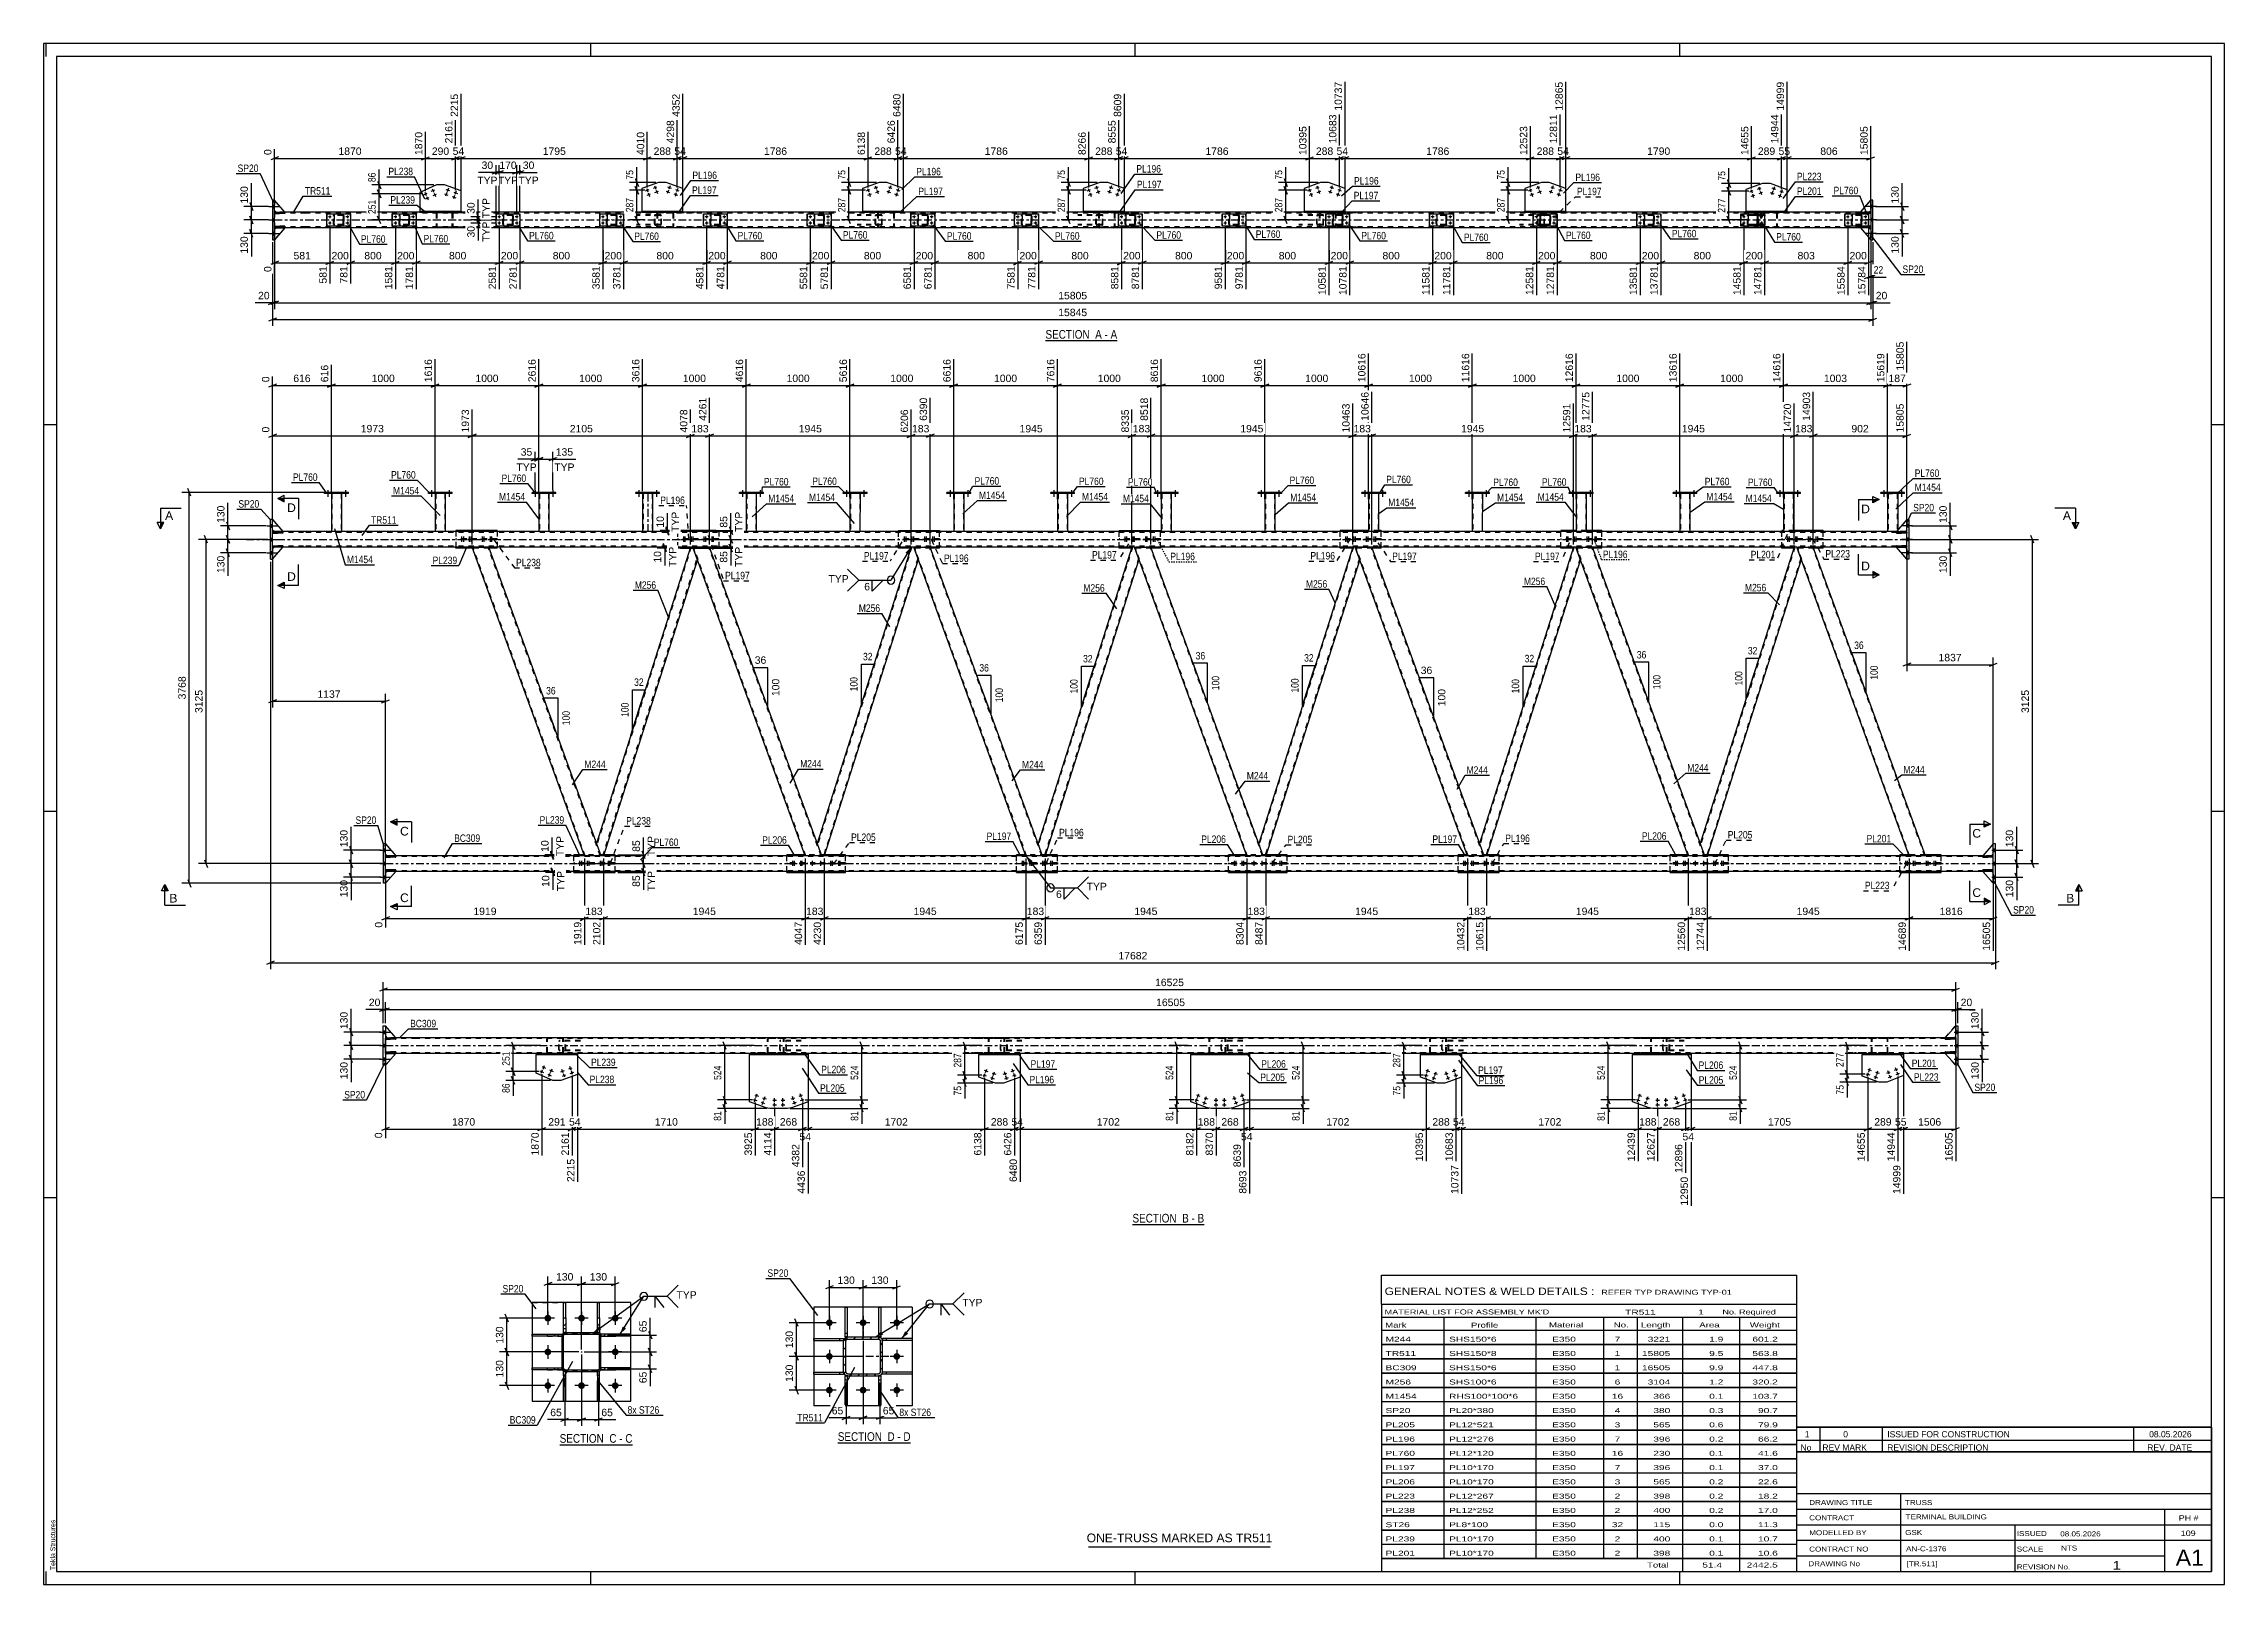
# Paper-space layout 'Layout1' of a CAD drawing. Header units: millimetres. Extents: x 0 to 841, y 0 to 594.
# The model-space entities are those that its viewports show. They can reach past a viewport. Long polylines and large blocks are cut down to what shows.
import ezdxf

# ---------------------------------------------------------------- set-up
doc = ezdxf.new("R2010")
doc.units = ezdxf.units.MM
for name, pattern in [('DXK_LINE_DOT2', [3.9198, 1.9599, -1.9599]), ('DXK_LINE_DOT3', [5.9187, 2.979, -0.9799, 0.9799, -0.9799]), ('DXK_LINE_DOT4', [0.9408, 0.4704, -0.4704])]:
    doc.linetypes.add(name, pattern=pattern)
doc.layers.add('Viewport layer', color=7, linetype='Continuous', plot=False)
doc.styles.add('Arial', font='arial.ttf', dxfattribs={"height": 0.2})
doc.styles.add('Arial Narrow', font='ARIALN.TTF', dxfattribs={"height": 0.2})

# ---------------------------------------------------------------- blocks, each defined once
blk = doc.blocks.new('Unknown-317404679-1115')
at = {"color": 5, "linetype": 'Continuous'}
for p, q in [((752.89, 191.12), (-88.11, 191.12)), ((-88.11, 191.12), (-88.11, -402.88)), ((-87.11, 186.12), (-87.11, 191.12)), ((747.89, 186.12), (-83.11, 186.12)), ((-83.11, 186.12), (-83.11, -397.88)), ((122.89, 186.12), (122.89, 191.12)), ((332.89, 186.12), (332.89, 191.12)), ((542.89, 186.12), (542.89, 191.12)), ((747.89, -397.88), (747.89, 186.12)), ((752.89, -402.88), (752.89, 191.12)), ((-83.11, 44.12), (-88.11, 44.12)), ((752.89, 44.12), (747.89, 44.12)), ((-83.11, -104.88), (-88.11, -104.88)), ((752.89, -104.88), (747.89, -104.88)), ((-83.11, -253.88), (-88.11, -253.88)), ((752.89, -253.88), (747.89, -253.88)), ((-88.11, -402.88), (752.89, -402.88)), ((-87.11, -402.88), (-87.11, -397.88)), ((-83.11, -397.88), (747.89, -397.88)), ((122.89, -402.88), (122.89, -397.88)), ((332.89, -402.88), (332.89, -397.88)), ((542.89, -402.88), (542.89, -397.88))]:
    blk.add_line(p, q, dxfattribs=at)
at = {"color": 174, "linetype": 'Continuous', "style": 'Arial'}
blk.add_text('Tekla Structures', height=1.9102, rotation=90, dxfattribs=at).set_placement((-83.61, -397.38))
blk = doc.blocks.new('Unknown-317404679-12 - 1690')
at = {"color": 6, "linetype": 'Continuous'}
blk.add_line((298.26, 76.61), (325.9, 76.61), dxfattribs=at)
at = {"color": 0, "linetype": 'Continuous'}
blk.add_wipeout([(316.37, 77.36), (316.37, 80.86), (298.26, 80.86), (298.26, 77.36)], dxfattribs=at)
blk.add_wipeout([(319.97, 77.36), (319.97, 80.86), (317.42, 80.86), (317.42, 77.36)], dxfattribs=at)
at = {"color": 7, "linetype": 'Continuous', "style": 'Arial Narrow'}
blk.add_text('SECTION ', height=3.34, dxfattribs=at).set_placement((298.26, 77.36))
at = {"color": 0, "linetype": 'Continuous'}
blk.add_wipeout([(322.3, 77.36), (322.3, 80.86), (321.02, 80.86), (321.02, 77.36)], dxfattribs=at)
blk.add_wipeout([(325.9, 77.36), (325.9, 80.86), (323.35, 80.86), (323.35, 77.36)], dxfattribs=at)
at = {"color": 7, "linetype": 'Continuous', "style": 'Arial Narrow'}
for s, p in [('A', (317.42, 77.36)), ('-', (321.02, 77.36)), ('A', (323.35, 77.36))]:
    blk.add_text(s, height=3.34, dxfattribs=at).set_placement(p)
blk = doc.blocks.new('Unknown-317404679-13 - 1236')
at = {"color": 6, "linetype": 'Continuous'}
blk.add_line((218.16, -348.32), (246.23, -348.32), dxfattribs=at)
at = {"color": 0, "linetype": 'Continuous'}
blk.add_wipeout([(236.27, -347.57), (236.27, -344.07), (218.16, -344.07), (218.16, -347.57)], dxfattribs=at)
blk.add_wipeout([(240.09, -347.57), (240.09, -344.07), (237.32, -344.07), (237.32, -347.57)], dxfattribs=at)
at = {"color": 7, "linetype": 'Continuous', "style": 'Arial Narrow'}
blk.add_text('SECTION ', height=3.34, dxfattribs=at).set_placement((218.16, -347.57))
at = {"color": 0, "linetype": 'Continuous'}
blk.add_wipeout([(242.41, -347.57), (242.41, -344.07), (241.14, -344.07), (241.14, -347.57)], dxfattribs=at)
blk.add_wipeout([(246.23, -347.57), (246.23, -344.07), (243.46, -344.07), (243.46, -347.57)], dxfattribs=at)
at = {"color": 7, "linetype": 'Continuous', "style": 'Arial Narrow'}
for s, p in [('D', (237.32, -347.57)), ('D', (243.46, -347.57)), ('-', (241.14, -347.57))]:
    blk.add_text(s, height=3.34, dxfattribs=at).set_placement(p)
blk = doc.blocks.new('Unknown-317404679-16 - 5525')
at = {"color": 6, "linetype": 'Continuous'}
blk.add_line((110.91, -349.03), (138.98, -349.03), dxfattribs=at)
at = {"color": 0, "linetype": 'Continuous'}
blk.add_wipeout([(129.02, -348.28), (129.02, -344.78), (110.91, -344.78), (110.91, -348.28)], dxfattribs=at)
blk.add_wipeout([(132.84, -348.28), (132.84, -344.78), (130.07, -344.78), (130.07, -348.28)], dxfattribs=at)
at = {"color": 7, "linetype": 'Continuous', "style": 'Arial Narrow'}
blk.add_text('SECTION ', height=3.34, dxfattribs=at).set_placement((110.91, -348.28))
at = {"color": 0, "linetype": 'Continuous'}
blk.add_wipeout([(135.17, -348.28), (135.17, -344.78), (133.89, -344.78), (133.89, -348.28)], dxfattribs=at)
blk.add_wipeout([(138.98, -348.28), (138.98, -344.78), (136.22, -344.78), (136.22, -348.28)], dxfattribs=at)
at = {"color": 7, "linetype": 'Continuous', "style": 'Arial Narrow'}
for s, p in [('C', (130.07, -348.28)), ('-', (133.89, -348.28)), ('C', (136.22, -348.28))]:
    blk.add_text(s, height=3.34, dxfattribs=at).set_placement(p)
blk = doc.blocks.new('Unknown-317404679-17 - 4882')
at = {"color": 6, "linetype": 'Continuous'}
blk.add_line((331.8, -264.13), (359.45, -264.13), dxfattribs=at)
at = {"color": 0, "linetype": 'Continuous'}
blk.add_wipeout([(349.91, -263.38), (349.91, -259.88), (331.8, -259.88), (331.8, -263.38)], dxfattribs=at)
blk.add_wipeout([(353.52, -263.38), (353.52, -259.88), (350.96, -259.88), (350.96, -263.38)], dxfattribs=at)
at = {"color": 7, "linetype": 'Continuous', "style": 'Arial Narrow'}
blk.add_text('SECTION ', height=3.34, dxfattribs=at).set_placement((331.8, -263.38))
at = {"color": 0, "linetype": 'Continuous'}
blk.add_wipeout([(355.84, -263.38), (355.84, -259.88), (354.57, -259.88), (354.57, -263.38)], dxfattribs=at)
blk.add_wipeout([(359.45, -263.38), (359.45, -259.88), (356.89, -259.88), (356.89, -263.38)], dxfattribs=at)
at = {"color": 7, "linetype": 'Continuous', "style": 'Arial Narrow'}
for s, p in [('B', (350.96, -263.38)), ('B', (356.89, -263.38)), ('-', (354.57, -263.38))]:
    blk.add_text(s, height=3.34, dxfattribs=at).set_placement(p)
blk = doc.blocks.new('Part-317404679-2995 - 2929')
at = {"color": 2, "linetype": 'Continuous'}
for p, q in [((262.86, 17.64), (262.85, 3)), ((266.85, 3), (266.86, 17.64))]:
    blk.add_line(p, q, dxfattribs=at)
at = {"color": 7, "linetype": 'DXK_LINE_DOT2'}
for p, q in [((266.86, 17.64), (262.86, 17.64)), ((263.1, 17.64), (263.09, 3)), ((266.62, 17.64), (266.61, 3)), ((266.85, 3), (262.85, 3)), ((266.85, 3), (266.85, 3)), ((266.85, 3), (266.85, 3))]:
    blk.add_line(p, q, dxfattribs=at)
blk = doc.blocks.new('Bolt-317404679-3173 - 2929')
at = {"color": 1, "linetype": 'DXK_LINE_DOT2'}
for p, q in [((555.57, -124.76), (555.57, -125.24)), ((555.93, -123.96), (555.93, -126.96)), ((556.17, -124.76), (556.17, -125.24)), ((556.29, -124.76), (556.29, -125.24)), ((556.53, -123.96), (556.53, -126.96)), ((556.89, -124.76), (556.89, -125.24)), ((558.58, -124.76), (558.58, -125.24)), ((558.94, -123.96), (558.94, -126.96)), ((559.19, -124.76), (559.19, -125.24)), ((559.3, -124.76), (559.3, -125.24)), ((559.55, -123.96), (559.55, -126.96)), ((559.91, -124.76), (559.91, -125.24))]:
    blk.add_line(p, q, dxfattribs=at)
blk = doc.blocks.new('Part-317404679-3000 - 2929')
at = {"color": 2, "linetype": 'Continuous'}
for p, q in [((260.26, 17.64), (260.26, 18.12)), ((269.46, 18.12), (260.26, 18.12)), ((269.46, 17.64), (260.26, 17.64)), ((269.46, 17.64), (269.46, 18.12))]:
    blk.add_line(p, q, dxfattribs=at)
blk = doc.blocks.new('Bolt-317404679-3487 - 2929')
at = {"color": 1, "linetype": 'DXK_LINE_DOT2'}
for p, q in [((72.68, 0.24), (72.68, -0.24)), ((73.04, 1.04), (73.04, -1.96)), ((73.4, 0.24), (73.4, -0.24)), ((73.41, 0.24), (73.41, -0.24)), ((73.77, 1.04), (73.77, -1.96)), ((74.13, 0.24), (74.13, -0.24)), ((75.6, 0.24), (75.6, -0.24)), ((75.96, 1.04), (75.96, -1.96)), ((76.32, 0.24), (76.32, -0.24)), ((76.33, 0.24), (76.33, -0.24)), ((76.69, 1.04), (76.69, -1.96)), ((77.05, 0.24), (77.05, -0.24))]:
    blk.add_line(p, q, dxfattribs=at)
blk = doc.blocks.new('Bolt-317404679-3088 - 2929')
at = {"linetype": 'Continuous'}
for points in [[(664.56, -120.32), (664.56, -119.28), (663.76, -119.28), (663.76, -120.32)], [(664.56, -120.32), (664.56, -119.28), (663.76, -119.28), (663.76, -120.32)], [(664.56, -120.32), (664.56, -119.28), (663.76, -119.28), (663.76, -120.32)], [(664.56, -125.52), (664.56, -124.48), (663.76, -124.48), (663.76, -125.52)], [(664.56, -125.52), (664.56, -124.48), (663.76, -124.48), (663.76, -125.52)], [(664.56, -130.72), (664.56, -129.68), (663.76, -129.68), (663.76, -130.72)], [(664.56, -130.72), (664.56, -129.68), (663.76, -129.68), (663.76, -130.72)], [(664.56, -130.72), (664.56, -129.68), (663.76, -129.68), (663.76, -130.72)]]:
    blk.add_hatch(color=1, dxfattribs=at).paths.add_polyline_path(points)
at = {"color": 1, "linetype": 'Continuous'}
for p, q in [((663.16, -119.8), (667.36, -119.8)), ((663.16, -119.8), (667.36, -119.8)), ((663.16, -119.8), (667.36, -119.8)), ((663.16, -125), (667.36, -125)), ((663.16, -125), (667.36, -125)), ((663.76, -119.28), (664.56, -119.28)), ((663.76, -119.28), (664.56, -119.28)), ((663.76, -119.28), (664.56, -119.28)), ((663.76, -120.32), (664.56, -120.32)), ((663.76, -120.32), (664.56, -120.32)), ((663.76, -120.32), (664.56, -120.32)), ((663.76, -124.48), (664.56, -124.48)), ((663.76, -124.48), (664.56, -124.48)), ((663.76, -125.52), (664.56, -125.52)), ((663.76, -125.52), (664.56, -125.52)), ((663.16, -130.2), (667.36, -130.2)), ((663.16, -130.2), (667.36, -130.2)), ((663.16, -130.2), (667.36, -130.2)), ((663.76, -129.68), (664.56, -129.68)), ((663.76, -129.68), (664.56, -129.68)), ((663.76, -129.68), (664.56, -129.68)), ((663.76, -130.72), (664.56, -130.72)), ((663.76, -130.72), (664.56, -130.72)), ((663.76, -130.72), (664.56, -130.72))]:
    blk.add_line(p, q, dxfattribs=at)
blk = doc.blocks.new('Part-317404679-3073 - 2929')
at = {"color": 2, "linetype": 'Continuous'}
for p, q in [((302.86, 17.64), (302.86, 3)), ((306.86, 3), (306.86, 17.64))]:
    blk.add_line(p, q, dxfattribs=at)
at = {"color": 7, "linetype": 'DXK_LINE_DOT2'}
for p, q in [((306.86, 17.64), (302.86, 17.64)), ((303.1, 17.64), (303.1, 3)), ((306.62, 17.64), (306.62, 3)), ((306.86, 3), (302.86, 3)), ((306.86, 3), (306.86, 3)), ((306.86, 3), (306.86, 3))]:
    blk.add_line(p, q, dxfattribs=at)
blk = doc.blocks.new('Part-317404679-3100 - 2929')
at = {"color": 2, "linetype": 'Continuous'}
for p, q in [((102.86, 17.64), (102.86, 3)), ((106.86, 3), (106.86, 17.64))]:
    blk.add_line(p, q, dxfattribs=at)
at = {"color": 7, "linetype": 'DXK_LINE_DOT2'}
for p, q in [((106.86, 17.64), (102.86, 17.64)), ((103.1, 17.64), (103.1, 3)), ((106.62, 17.64), (106.62, 3)), ((106.86, 3), (102.86, 3)), ((106.86, 3), (106.86, 3)), ((106.86, 3), (106.86, 3))]:
    blk.add_line(p, q, dxfattribs=at)
blk = doc.blocks.new('Part-317404679-3077 - 2929')
at = {"color": 2, "linetype": 'Continuous'}
for p, q in [((626.43, 2.76), (630.43, 2.76)), ((626.43, 2.44), (626.43, 2.76)), ((630.43, 2.44), (626.43, 2.44)), ((630.43, 2.76), (630.43, 2.44))]:
    blk.add_line(p, q, dxfattribs=at)
at = {"color": 7, "linetype": 'DXK_LINE_DOT2'}
blk.add_line((629.83, 2.44), (629.83, 2.76), dxfattribs=at)
blk = doc.blocks.new('Part-317404679-3032 - 2929')
at = {"color": 2, "linetype": 'Continuous'}
for p, q in [((120.32, -121.6), (116.32, -121.6)), ((116.32, -122), (116.32, -121.6)), ((132.31, -121.6), (127.92, -121.6)), ((132.31, -122), (132.31, -121.6)), ((116.32, -128.4), (116.32, -128)), ((116.32, -128.4), (132.31, -128.4)), ((132.31, -128.4), (132.31, -128))]:
    blk.add_line(p, q, dxfattribs=at)
at = {"color": 7, "linetype": 'DXK_LINE_DOT2'}
for p, q in [((116.32, -128), (116.32, -122)), ((127.92, -121.6), (120.32, -121.6)), ((132.31, -128), (132.31, -122))]:
    blk.add_line(p, q, dxfattribs=at)
blk = doc.blocks.new('Bolt-317404679-3363 - 2929')
at = {"color": 1, "linetype": 'DXK_LINE_DOT2'}
for p, q in [((413.65, 0.24), (413.65, -0.24)), ((414.01, 1.04), (414.01, -1.96)), ((414.26, 0.24), (414.26, -0.24)), ((414.37, 0.24), (414.37, -0.24)), ((414.62, 1.04), (414.62, -1.96)), ((414.98, 0.24), (414.98, -0.24)), ((416.67, 0.24), (416.67, -0.24)), ((417.03, 1.04), (417.03, -1.96)), ((417.27, 0.24), (417.27, -0.24)), ((417.39, 0.24), (417.39, -0.24)), ((417.63, 1.04), (417.63, -1.96)), ((417.99, 0.24), (417.99, -0.24))]:
    blk.add_line(p, q, dxfattribs=at)
blk = doc.blocks.new('Bolt-317404679-3143 - 2929')
at = {"color": 1, "linetype": 'DXK_LINE_DOT2'}
for p, q in [((370.64, -124.76), (370.64, -125.24)), ((371, -123.96), (371, -126.96)), ((371.24, -124.76), (371.24, -125.24)), ((371.36, -124.76), (371.36, -125.24)), ((371.6, -123.96), (371.6, -126.96)), ((371.96, -124.76), (371.96, -125.24)), ((373.66, -124.76), (373.66, -125.24)), ((374.02, -123.96), (374.02, -126.96)), ((374.26, -124.76), (374.26, -125.24)), ((374.38, -124.76), (374.38, -125.24)), ((374.62, -123.96), (374.62, -126.96)), ((374.98, -124.76), (374.98, -125.24))]:
    blk.add_line(p, q, dxfattribs=at)
blk = doc.blocks.new('Part-317404679-3038 - 2929')
at = {"color": 7, "linetype": 'DXK_LINE_DOT2'}
for p, q in [((630.43, -2.44), (626.43, -2.44)), ((626.43, -2.44), (626.43, -2.76)), ((626.43, -2.76), (630.43, -2.76)), ((629.83, -2.76), (629.83, -2.44)), ((630.43, -2.76), (630.43, -2.44))]:
    blk.add_line(p, q, dxfattribs=at)
blk = doc.blocks.new('Part-317404679-3053 - 2929')
at = {"color": 2, "linetype": 'Continuous'}
for p, q in [((380.26, 17.64), (380.26, 18.12)), ((389.46, 18.12), (380.26, 18.12)), ((389.46, 17.64), (380.26, 17.64)), ((389.46, 17.64), (389.46, 18.12))]:
    blk.add_line(p, q, dxfattribs=at)
blk = doc.blocks.new('Part-317404679-3264 - 2929')
at = {"color": 7, "linetype": 'DXK_LINE_DOT2'}
for p, q in [((43.72, -121.4), (43.72, -117.4)), ((43.72, -117.4), (47.72, -122)), ((44.32, -122), (43.72, -121.4)), ((47.72, -122), (44.32, -122))]:
    blk.add_line(p, q, dxfattribs=at)
blk = doc.blocks.new('Part-317404679-2989 - 2929')
at = {"color": 2, "linetype": 'Continuous'}
for p, q in [((382.86, 17.64), (382.85, 3)), ((386.85, 3), (386.86, 17.64))]:
    blk.add_line(p, q, dxfattribs=at)
at = {"color": 7, "linetype": 'DXK_LINE_DOT2'}
for p, q in [((386.86, 17.64), (382.86, 17.64)), ((383.1, 17.64), (383.09, 3)), ((386.62, 17.64), (386.61, 3)), ((386.85, 3), (382.85, 3)), ((386.85, 3), (386.85, 3)), ((386.85, 3), (386.85, 3))]:
    blk.add_line(p, q, dxfattribs=at)
blk = doc.blocks.new('Part-317404679-3095 - 2929')
at = {"color": 2, "linetype": 'Continuous'}
for p, q in [((180.26, 17.64), (180.26, 18.12)), ((189.46, 18.12), (180.26, 18.12)), ((189.46, 17.64), (180.26, 17.64)), ((189.46, 17.64), (189.46, 18.12))]:
    blk.add_line(p, q, dxfattribs=at)
blk = doc.blocks.new('Part-317404679-2990 - 2929')
at = {"color": 2, "linetype": 'Continuous'}
for p, q in [((140.26, 17.64), (140.26, 18.12)), ((149.46, 18.12), (140.26, 18.12)), ((149.46, 17.64), (140.26, 17.64)), ((149.46, 17.64), (149.46, 18.12))]:
    blk.add_line(p, q, dxfattribs=at)
blk = doc.blocks.new('Bolt-317404679-3469 - 2929')
at = {"linetype": 'Continuous'}
for points in [[(461.18, 17.64), (461.74, 17.64), (461.74, 18.12), (461.18, 18.12)], [(461.18, 17.64), (461.74, 17.64), (461.74, 18.12), (461.18, 18.12)], [(467.98, 17.64), (468.54, 17.64), (468.54, 18.12), (467.98, 18.12)], [(467.98, 17.64), (468.54, 17.64), (468.54, 18.12), (467.98, 18.12)]]:
    blk.add_hatch(color=1, dxfattribs=at).paths.add_polyline_path(points)
at = {"color": 1, "linetype": 'Continuous'}
for p, q in [((461.18, 18.12), (461.18, 17.64)), ((461.18, 18.12), (461.18, 17.64)), ((461.46, 18.92), (461.46, 16.4)), ((461.46, 18.92), (461.46, 16.4)), ((461.74, 18.12), (461.74, 17.64)), ((461.74, 18.12), (461.74, 17.64)), ((467.98, 18.12), (467.98, 17.64)), ((467.98, 18.12), (467.98, 17.64)), ((468.26, 18.92), (468.26, 16.4)), ((468.26, 18.92), (468.26, 16.4)), ((468.54, 18.12), (468.54, 17.64)), ((468.54, 18.12), (468.54, 17.64))]:
    blk.add_line(p, q, dxfattribs=at)
blk = doc.blocks.new('Part-317404679-3076 - 2929')
at = {"color": 2, "linetype": 'Continuous'}
for p, q in [((626.43, -2.44), (630.43, -2.44)), ((626.43, -2.76), (626.43, -2.44)), ((630.43, -2.76), (626.43, -2.76)), ((630.43, -2.44), (630.43, -2.76))]:
    blk.add_line(p, q, dxfattribs=at)
at = {"color": 7, "linetype": 'DXK_LINE_DOT2'}
blk.add_line((629.83, -2.76), (629.83, -2.44), dxfattribs=at)
blk = doc.blocks.new('Bolt-317404679-3001 - 2929')
at = {"color": 1, "linetype": 'DXK_LINE_DOT2'}
for p, q in [((118.17, -124.76), (118.17, -125.24)), ((118.53, -123.96), (118.53, -126.96)), ((118.89, -124.76), (118.89, -125.24)), ((118.9, -124.76), (118.9, -125.24)), ((119.26, -123.96), (119.26, -126.96)), ((119.62, -124.76), (119.62, -125.24)), ((121.09, -124.76), (121.09, -125.24)), ((121.45, -123.96), (121.45, -126.96)), ((121.81, -124.76), (121.81, -125.24)), ((121.82, -124.76), (121.82, -125.24)), ((122.18, -123.96), (122.18, -126.96)), ((122.54, -124.76), (122.54, -125.24))]:
    blk.add_line(p, q, dxfattribs=at)
blk = doc.blocks.new('Bolt-317404679-3002 - 2929')
at = {"linetype": 'Continuous'}
for points in [[(261.18, 17.64), (261.74, 17.64), (261.74, 18.12), (261.18, 18.12)], [(261.18, 17.64), (261.74, 17.64), (261.74, 18.12), (261.18, 18.12)], [(267.98, 17.64), (268.54, 17.64), (268.54, 18.12), (267.98, 18.12)], [(267.98, 17.64), (268.54, 17.64), (268.54, 18.12), (267.98, 18.12)]]:
    blk.add_hatch(color=1, dxfattribs=at).paths.add_polyline_path(points)
at = {"color": 1, "linetype": 'Continuous'}
for p, q in [((261.18, 18.12), (261.18, 17.64)), ((261.18, 18.12), (261.18, 17.64)), ((261.46, 18.92), (261.46, 16.4)), ((261.46, 18.92), (261.46, 16.4)), ((261.74, 18.12), (261.74, 17.64)), ((261.74, 18.12), (261.74, 17.64)), ((267.98, 18.12), (267.98, 17.64)), ((267.98, 18.12), (267.98, 17.64)), ((268.26, 18.92), (268.26, 16.4)), ((268.26, 18.92), (268.26, 16.4)), ((268.54, 18.12), (268.54, 17.64)), ((268.54, 18.12), (268.54, 17.64))]:
    blk.add_line(p, q, dxfattribs=at)
blk = doc.blocks.new('Part-317404679-3007 - 2929')
at = {"color": 2, "linetype": 'Continuous'}
for p, q in [((20.26, 17.64), (20.26, 18.12)), ((29.46, 18.12), (20.26, 18.12)), ((29.46, 17.64), (20.26, 17.64)), ((29.46, 17.64), (29.46, 18.12))]:
    blk.add_line(p, q, dxfattribs=at)
blk = doc.blocks.new('Part-317404679-3012 - 2929')
at = {"color": 7, "linetype": 'DXK_LINE_DOT3'}
for p, q in [((-9.84, 0), (12.16, 0)), ((12.26, 0), (640.43, 0))]:
    blk.add_line(p, q, dxfattribs=at)
at = {"color": 2, "linetype": 'Continuous'}
for p, q in [((0.76, 3), (0.16, 3)), ((12.16, 3), (4.16, 3)), ((626.43, 3), (12.26, 3)), ((630.43, 3), (629.83, 3)), ((0.76, -3), (0.16, -3)), ((12.16, -3), (4.16, -3)), ((77.15, -3), (12.26, -3)), ((162.29, -3), (83.54, -3)), ((247.42, -3), (168.67, -3)), ((332.55, -3), (253.8, -3)), ((417.69, -3), (338.94, -3)), ((502.82, -3), (424.07, -3)), ((587.96, -3), (509.21, -3)), ((626.43, -3), (594.34, -3)), ((630.43, -3), (629.83, -3))]:
    blk.add_line(p, q, dxfattribs=at)
at = {"color": 7, "linetype": 'DXK_LINE_DOT2'}
for p, q in [((0.16, -3), (0.16, 3)), ((12.16, 2.68), (0.16, 2.68)), ((4.16, 3), (0.76, 3)), ((630.43, 2.68), (12.26, 2.68)), ((629.83, 3), (626.43, 3)), ((630.43, -3), (630.43, 3)), ((12.16, -2.68), (0.16, -2.68)), ((4.16, -3), (0.76, -3)), ((630.43, -2.68), (12.26, -2.68)), ((629.83, -3), (77.15, -3)), ((83.54, -3), (77.15, -3)), ((168.67, -3), (162.29, -3)), ((253.8, -3), (247.42, -3)), ((338.94, -3), (332.55, -3)), ((424.07, -3), (417.69, -3)), ((509.21, -3), (502.82, -3)), ((594.34, -3), (587.96, -3))]:
    blk.add_line(p, q, dxfattribs=at)
blk = doc.blocks.new('Part-317404679-3373 - 2929')
at = {"color": 2, "linetype": 'Continuous'}
for p, q in [((501.87, -3), (465.65, -117.23)), ((504.56, -7.77), (468.33, -122))]:
    blk.add_line(p, q, dxfattribs=at)
at = {"color": 7, "linetype": 'DXK_LINE_DOT2'}
for p, q in [((502.12, -3), (465.78, -117.6)), ((504.42, -7.4), (468.08, -122)), ((502.82, -3), (501.87, -3)), ((502.82, -3), (504.56, -7.77)), ((467.39, -122), (465.65, -117.23)), ((468.33, -122), (467.39, -122))]:
    blk.add_line(p, q, dxfattribs=at)
blk = doc.blocks.new('Part-317404679-3027 - 2929')
at = {"color": 2, "linetype": 'Continuous'}
for p, q in [((44.32, -122), (43.72, -122)), ((120.46, -122), (47.72, -122)), ((205.6, -122), (126.85, -122)), ((290.73, -122), (211.98, -122)), ((375.87, -122), (297.12, -122)), ((461, -122), (382.25, -122)), ((546.13, -122), (467.39, -122)), ((631.27, -122), (552.52, -122)), ((651.66, -122), (637.65, -122)), ((659.76, -122), (651.76, -122)), ((663.76, -122), (663.16, -122)), ((44.32, -128), (43.72, -128)), ((651.66, -128), (47.72, -128)), ((659.76, -128), (651.76, -128)), ((663.76, -128), (663.16, -128))]:
    blk.add_line(p, q, dxfattribs=at)
at = {"color": 7, "linetype": 'DXK_LINE_DOT2'}
for p, q in [((43.72, -128), (43.72, -122)), ((651.66, -122.24), (43.72, -122.24)), ((47.72, -122), (44.32, -122)), ((126.85, -122), (120.46, -122)), ((211.98, -122), (205.6, -122)), ((297.12, -122), (290.73, -122)), ((382.25, -122), (375.87, -122)), ((467.39, -122), (461, -122)), ((552.52, -122), (546.13, -122)), ((637.65, -122), (631.27, -122)), ((663.76, -122.24), (651.76, -122.24)), ((663.16, -122), (659.76, -122)), ((663.76, -128), (663.76, -122)), ((651.66, -127.76), (43.72, -127.76)), ((47.72, -128), (44.32, -128)), ((663.76, -127.76), (651.76, -127.76)), ((663.16, -128), (659.76, -128))]:
    blk.add_line(p, q, dxfattribs=at)
at = {"color": 7, "linetype": 'DXK_LINE_DOT3'}
for p, q in [((43.72, -125), (651.66, -125)), ((651.76, -125), (663.76, -125))]:
    blk.add_line(p, q, dxfattribs=at)
blk = doc.blocks.new('Part-317404679-3034 - 2929')
at = {"color": 7, "linetype": 'DXK_LINE_DOT2'}
for p, q in [((626.43, -3), (629.83, -3)), ((630.43, -7.6), (626.43, -3)), ((629.83, -3), (630.43, -3.6)), ((630.43, -3.6), (630.43, -7.6))]:
    blk.add_line(p, q, dxfattribs=at)
blk = doc.blocks.new('Bolt-317404679-3473 - 2929')
at = {"linetype": 'Continuous'}
for points in [[(221.18, 17.64), (221.74, 17.64), (221.74, 18.12), (221.18, 18.12)], [(221.18, 17.64), (221.74, 17.64), (221.74, 18.12), (221.18, 18.12)], [(227.98, 17.64), (228.54, 17.64), (228.54, 18.12), (227.98, 18.12)], [(227.98, 17.64), (228.54, 17.64), (228.54, 18.12), (227.98, 18.12)]]:
    blk.add_hatch(color=1, dxfattribs=at).paths.add_polyline_path(points)
at = {"color": 1, "linetype": 'Continuous'}
for p, q in [((221.18, 18.12), (221.18, 17.64)), ((221.18, 18.12), (221.18, 17.64)), ((221.46, 18.92), (221.46, 16.4)), ((221.46, 18.92), (221.46, 16.4)), ((221.74, 18.12), (221.74, 17.64)), ((221.74, 18.12), (221.74, 17.64)), ((227.98, 18.12), (227.98, 17.64)), ((227.98, 18.12), (227.98, 17.64)), ((228.26, 18.92), (228.26, 16.4)), ((228.26, 18.92), (228.26, 16.4)), ((228.54, 18.12), (228.54, 17.64)), ((228.54, 18.12), (228.54, 17.64))]:
    blk.add_line(p, q, dxfattribs=at)
blk = doc.blocks.new('Part-317404679-3082 - 2929')
at = {"color": 2, "linetype": 'Continuous'}
for p, q in [((220.26, 17.64), (220.26, 18.12)), ((229.46, 18.12), (220.26, 18.12)), ((229.46, 17.64), (220.26, 17.64)), ((229.46, 17.64), (229.46, 18.12))]:
    blk.add_line(p, q, dxfattribs=at)
blk = doc.blocks.new('Part-317404679-3035 - 2929')
at = {"color": 2, "linetype": 'Continuous'}
for p, q in [((626.43, -3), (629.83, -3)), ((630.43, -7.6), (626.43, -3)), ((629.83, -3), (630.43, -3.6))]:
    blk.add_line(p, q, dxfattribs=at)
at = {"color": 7, "linetype": 'DXK_LINE_DOT2'}
blk.add_line((630.43, -7.6), (630.43, -3.6), dxfattribs=at)
blk = doc.blocks.new('Bolt-317404679-3089 - 2929')
at = {"linetype": 'Continuous'}
for points in [[(0.16, 4.68), (0.16, 5.72), (-0.64, 5.72), (-0.64, 4.68)], [(0.16, 4.68), (0.16, 5.72), (-0.64, 5.72), (-0.64, 4.68)], [(0.16, 4.68), (0.16, 5.72), (-0.64, 5.72), (-0.64, 4.68)], [(0.16, -0.52), (0.16, 0.52), (-0.64, 0.52), (-0.64, -0.52)], [(0.16, -0.52), (0.16, 0.52), (-0.64, 0.52), (-0.64, -0.52)], [(0.16, -5.72), (0.16, -4.68), (-0.64, -4.68), (-0.64, -5.72)], [(0.16, -5.72), (0.16, -4.68), (-0.64, -4.68), (-0.64, -5.72)], [(0.16, -5.72), (0.16, -4.68), (-0.64, -4.68), (-0.64, -5.72)]]:
    blk.add_hatch(color=1, dxfattribs=at).paths.add_polyline_path(points)
at = {"color": 1, "linetype": 'Continuous'}
for p, q in [((-2.04, 5.2), (2.16, 5.2)), ((-2.04, 5.2), (2.16, 5.2)), ((-2.04, 5.2), (2.16, 5.2)), ((-2.04, 0), (2.16, 0)), ((-2.04, 0), (2.16, 0)), ((-0.64, 5.72), (0.16, 5.72)), ((-0.64, 5.72), (0.16, 5.72)), ((-0.64, 5.72), (0.16, 5.72)), ((-0.64, 4.68), (0.16, 4.68)), ((-0.64, 4.68), (0.16, 4.68)), ((-0.64, 4.68), (0.16, 4.68)), ((-0.64, 0.52), (0.16, 0.52)), ((-0.64, 0.52), (0.16, 0.52)), ((-2.04, -5.2), (2.16, -5.2)), ((-2.04, -5.2), (2.16, -5.2)), ((-2.04, -5.2), (2.16, -5.2)), ((-0.64, -0.52), (0.16, -0.52)), ((-0.64, -0.52), (0.16, -0.52)), ((-0.64, -4.68), (0.16, -4.68)), ((-0.64, -4.68), (0.16, -4.68)), ((-0.64, -4.68), (0.16, -4.68)), ((-0.64, -5.72), (0.16, -5.72)), ((-0.64, -5.72), (0.16, -5.72)), ((-0.64, -5.72), (0.16, -5.72))]:
    blk.add_line(p, q, dxfattribs=at)
blk = doc.blocks.new('Part-317404679-3036 - 2929')
at = {"color": 7, "linetype": 'DXK_LINE_DOT2'}
for p, q in [((630.43, 7.6), (626.43, 3)), ((626.43, 3), (629.83, 3)), ((629.83, 3), (630.43, 3.6)), ((630.43, 3.6), (630.43, 7.6))]:
    blk.add_line(p, q, dxfattribs=at)
blk = doc.blocks.new('Part-317404679-3037 - 2929')
at = {"color": 2, "linetype": 'Continuous'}
for p, q in [((630.43, 7.6), (626.43, 3)), ((626.43, 3), (629.83, 3)), ((629.83, 3), (630.43, 3.6))]:
    blk.add_line(p, q, dxfattribs=at)
at = {"color": 7, "linetype": 'DXK_LINE_DOT2'}
blk.add_line((630.43, 7.6), (630.43, 3.6), dxfattribs=at)
blk = doc.blocks.new('Part-317404679-3389 - 2929')
at = {"color": 2, "linetype": 'Continuous'}
for p, q in [((375.87, -122), (332.55, -3)), ((332.55, -3), (338.94, -3)), ((382.25, -122), (338.94, -3)), ((382.21, -122), (375.87, -122)), ((382.25, -122), (382.21, -122))]:
    blk.add_line(p, q, dxfattribs=at)
at = {"color": 7, "linetype": 'DXK_LINE_DOT2'}
for p, q in [((376.12, -122), (332.81, -3)), ((382, -122), (338.68, -3))]:
    blk.add_line(p, q, dxfattribs=at)
blk = doc.blocks.new('Bolt-317404679-3481 - 2929')
at = {"linetype": 'Continuous'}
for points in [[(21.18, 17.64), (21.74, 17.64), (21.74, 18.12), (21.18, 18.12)], [(21.18, 17.64), (21.74, 17.64), (21.74, 18.12), (21.18, 18.12)], [(27.98, 17.64), (28.54, 17.64), (28.54, 18.12), (27.98, 18.12)], [(27.98, 17.64), (28.54, 17.64), (28.54, 18.12), (27.98, 18.12)]]:
    blk.add_hatch(color=1, dxfattribs=at).paths.add_polyline_path(points)
at = {"color": 1, "linetype": 'Continuous'}
for p, q in [((21.18, 18.12), (21.18, 17.64)), ((21.18, 18.12), (21.18, 17.64)), ((21.46, 18.92), (21.46, 16.4)), ((21.46, 18.92), (21.46, 16.4)), ((21.74, 18.12), (21.74, 17.64)), ((21.74, 18.12), (21.74, 17.64)), ((27.98, 18.12), (27.98, 17.64)), ((27.98, 18.12), (27.98, 17.64)), ((28.26, 18.92), (28.26, 16.4)), ((28.26, 18.92), (28.26, 16.4)), ((28.54, 18.12), (28.54, 17.64)), ((28.54, 18.12), (28.54, 17.64))]:
    blk.add_line(p, q, dxfattribs=at)
blk = doc.blocks.new('Bolt-317404679-3090 - 2929')
at = {"linetype": 'Continuous'}
for points in [[(631.23, 4.68), (631.23, 5.72), (630.43, 5.72), (630.43, 4.68)], [(631.23, 4.68), (631.23, 5.72), (630.43, 5.72), (630.43, 4.68)], [(631.23, 4.68), (631.23, 5.72), (630.43, 5.72), (630.43, 4.68)], [(631.23, -0.52), (631.23, 0.52), (630.43, 0.52), (630.43, -0.52)], [(631.23, -0.52), (631.23, 0.52), (630.43, 0.52), (630.43, -0.52)], [(631.23, -5.72), (631.23, -4.68), (630.43, -4.68), (630.43, -5.72)], [(631.23, -5.72), (631.23, -4.68), (630.43, -4.68), (630.43, -5.72)], [(631.23, -5.72), (631.23, -4.68), (630.43, -4.68), (630.43, -5.72)]]:
    blk.add_hatch(color=1, dxfattribs=at).paths.add_polyline_path(points)
at = {"color": 1, "linetype": 'Continuous'}
for p, q in [((632.63, 5.2), (628.43, 5.2)), ((632.63, 5.2), (628.43, 5.2)), ((632.63, 5.2), (628.43, 5.2)), ((632.63, 0), (628.43, 0)), ((632.63, 0), (628.43, 0)), ((631.23, 5.72), (630.43, 5.72)), ((631.23, 5.72), (630.43, 5.72)), ((631.23, 5.72), (630.43, 5.72)), ((631.23, 4.68), (630.43, 4.68)), ((631.23, 4.68), (630.43, 4.68)), ((631.23, 4.68), (630.43, 4.68)), ((631.23, 0.52), (630.43, 0.52)), ((631.23, 0.52), (630.43, 0.52)), ((632.63, -5.2), (628.43, -5.2)), ((632.63, -5.2), (628.43, -5.2)), ((632.63, -5.2), (628.43, -5.2)), ((631.23, -0.52), (630.43, -0.52)), ((631.23, -0.52), (630.43, -0.52)), ((631.23, -4.68), (630.43, -4.68)), ((631.23, -4.68), (630.43, -4.68)), ((631.23, -4.68), (630.43, -4.68)), ((631.23, -5.72), (630.43, -5.72)), ((631.23, -5.72), (630.43, -5.72)), ((631.23, -5.72), (630.43, -5.72))]:
    blk.add_line(p, q, dxfattribs=at)
blk = doc.blocks.new('Part-317404679-3043 - 2929')
at = {"color": 2, "linetype": 'Continuous'}
for p, q in [((60.26, 17.64), (60.26, 18.12)), ((69.46, 18.12), (60.26, 18.12)), ((69.46, 17.64), (60.26, 17.64)), ((69.46, 17.64), (69.46, 18.12))]:
    blk.add_line(p, q, dxfattribs=at)
blk = doc.blocks.new('Part-317404679-3048 - 2929')
at = {"color": 2, "linetype": 'Continuous'}
for p, q in [((22.86, 17.64), (22.86, 3)), ((26.86, 3), (26.86, 17.64))]:
    blk.add_line(p, q, dxfattribs=at)
at = {"color": 7, "linetype": 'DXK_LINE_DOT2'}
for p, q in [((26.86, 17.64), (22.86, 17.64)), ((23.1, 17.64), (23.1, 3)), ((26.62, 17.64), (26.62, 3)), ((26.86, 3), (22.86, 3)), ((26.86, 3), (26.86, 3)), ((26.86, 3), (26.86, 3))]:
    blk.add_line(p, q, dxfattribs=at)
blk = doc.blocks.new('Part-317404679-3075 - 2929')
at = {"color": 7, "linetype": 'DXK_LINE_DOT2'}
for p, q in [((630.43, 2.76), (626.43, 2.76)), ((626.43, 2.76), (626.43, 2.44)), ((626.43, 2.44), (630.43, 2.44)), ((629.83, 2.76), (629.83, 2.44)), ((630.43, 2.44), (630.43, 2.76))]:
    blk.add_line(p, q, dxfattribs=at)
blk = doc.blocks.new('Part-317404679-3058 - 2929')
at = {"color": 2, "linetype": 'Continuous'}
for p, q in [((422.86, 17.64), (422.85, 3)), ((426.85, 3), (426.86, 17.64))]:
    blk.add_line(p, q, dxfattribs=at)
at = {"color": 7, "linetype": 'DXK_LINE_DOT2'}
for p, q in [((426.86, 17.64), (422.86, 17.64)), ((423.1, 17.64), (423.09, 3)), ((426.62, 17.64), (426.61, 3)), ((426.85, 3), (422.85, 3)), ((426.85, 3), (426.85, 3)), ((426.85, 3), (426.85, 3))]:
    blk.add_line(p, q, dxfattribs=at)
blk = doc.blocks.new('Part-317404679-3063 - 2929')
at = {"color": 2, "linetype": 'Continuous'}
for p, q in [((420.26, 17.64), (420.26, 18.12)), ((429.46, 18.12), (420.26, 18.12)), ((429.46, 17.64), (420.26, 17.64)), ((429.46, 17.64), (429.46, 18.12))]:
    blk.add_line(p, q, dxfattribs=at)
blk = doc.blocks.new('Part-317404679-3068 - 2929')
at = {"color": 2, "linetype": 'Continuous'}
for p, q in [((462.86, 17.64), (462.85, 3)), ((466.85, 3), (466.86, 17.64))]:
    blk.add_line(p, q, dxfattribs=at)
at = {"color": 7, "linetype": 'DXK_LINE_DOT2'}
for p, q in [((466.86, 17.64), (462.86, 17.64)), ((463.1, 17.64), (463.09, 3)), ((466.62, 17.64), (466.61, 3)), ((466.85, 3), (462.85, 3)), ((466.85, 3), (466.85, 3)), ((466.85, 3), (466.85, 3))]:
    blk.add_line(p, q, dxfattribs=at)
blk = doc.blocks.new('Part-317404679-3087 - 2929')
at = {"color": 2, "linetype": 'Continuous'}
for p, q in [((182.86, 17.64), (182.85, 3)), ((186.85, 3), (186.86, 17.64))]:
    blk.add_line(p, q, dxfattribs=at)
at = {"color": 7, "linetype": 'DXK_LINE_DOT2'}
for p, q in [((186.86, 17.64), (182.86, 17.64)), ((183.1, 17.64), (183.09, 3)), ((186.62, 17.64), (186.61, 3)), ((186.85, 3), (182.85, 3)), ((186.85, 3), (186.85, 3)), ((186.85, 3), (186.85, 3))]:
    blk.add_line(p, q, dxfattribs=at)
blk = doc.blocks.new('Part-317404679-3105 - 2929')
at = {"color": 2, "linetype": 'Continuous'}
for p, q in [((100.26, 17.64), (100.26, 18.12)), ((109.46, 18.12), (100.26, 18.12)), ((109.46, 17.64), (100.26, 17.64)), ((109.46, 17.64), (109.46, 18.12))]:
    blk.add_line(p, q, dxfattribs=at)
blk = doc.blocks.new('Part-317404679-3110 - 2929')
at = {"color": 2, "linetype": 'Continuous'}
for p, q in [((62.86, 17.64), (62.86, 3)), ((66.86, 3), (66.86, 17.64))]:
    blk.add_line(p, q, dxfattribs=at)
at = {"color": 7, "linetype": 'DXK_LINE_DOT2'}
for p, q in [((66.86, 17.64), (62.86, 17.64)), ((63.1, 17.64), (63.1, 3)), ((66.62, 17.64), (66.62, 3)), ((66.86, 3), (62.86, 3)), ((66.86, 3), (66.86, 3)), ((66.86, 3), (66.86, 3))]:
    blk.add_line(p, q, dxfattribs=at)
blk = doc.blocks.new('Part-317404679-3115 - 2929')
at = {"color": 2, "linetype": 'Continuous'}
for p, q in [((460.26, 17.64), (460.26, 18.12)), ((469.46, 18.12), (460.26, 18.12)), ((469.46, 17.64), (460.26, 17.64)), ((469.46, 17.64), (469.46, 18.12))]:
    blk.add_line(p, q, dxfattribs=at)
blk = doc.blocks.new('Part-317404679-3120 - 2929')
at = {"color": 2, "linetype": 'Continuous'}
for p, q in [((502.86, 17.64), (502.86, 3)), ((506.86, 3), (506.86, 17.64))]:
    blk.add_line(p, q, dxfattribs=at)
at = {"color": 7, "linetype": 'DXK_LINE_DOT2'}
for p, q in [((506.86, 17.64), (502.86, 17.64)), ((503.1, 17.64), (503.1, 3)), ((506.62, 17.64), (506.62, 3)), ((506.86, 3), (502.86, 3)), ((506.86, 3), (506.86, 3)), ((506.86, 3), (506.86, 3))]:
    blk.add_line(p, q, dxfattribs=at)
blk = doc.blocks.new('Part-317404679-3125 - 2929')
at = {"color": 2, "linetype": 'Continuous'}
for p, q in [((300.26, 17.64), (300.26, 18.12)), ((309.46, 18.12), (300.26, 18.12)), ((309.46, 17.64), (300.26, 17.64)), ((309.46, 17.64), (309.46, 18.12))]:
    blk.add_line(p, q, dxfattribs=at)
blk = doc.blocks.new('Part-317404679-3517 - 2929')
at = {"color": 2, "linetype": 'Continuous'}
for p, q in [((222.86, 17.64), (222.85, 3)), ((226.85, 3), (226.86, 17.64))]:
    blk.add_line(p, q, dxfattribs=at)
at = {"color": 7, "linetype": 'DXK_LINE_DOT2'}
for p, q in [((226.86, 17.64), (222.86, 17.64)), ((223.1, 17.64), (223.09, 3)), ((226.62, 17.64), (226.61, 3)), ((226.85, 3), (222.85, 3)), ((226.85, 3), (226.85, 3)), ((226.85, 3), (226.85, 3))]:
    blk.add_line(p, q, dxfattribs=at)
blk = doc.blocks.new('Part-317404679-3130 - 2929')
at = {"color": 2, "linetype": 'Continuous'}
for p, q in [((342.86, 17.64), (342.86, 3)), ((346.86, 3), (346.86, 17.64))]:
    blk.add_line(p, q, dxfattribs=at)
at = {"color": 7, "linetype": 'DXK_LINE_DOT2'}
for p, q in [((346.86, 17.64), (342.86, 17.64)), ((343.1, 17.64), (343.1, 3)), ((346.62, 17.64), (346.62, 3)), ((346.86, 3), (342.86, 3)), ((346.86, 3), (346.86, 3)), ((346.86, 3), (346.86, 3))]:
    blk.add_line(p, q, dxfattribs=at)
blk = doc.blocks.new('Part-317404679-3135 - 2929')
at = {"color": 2, "linetype": 'Continuous'}
for p, q in [((340.26, 17.64), (340.26, 18.12)), ((349.46, 18.12), (340.26, 18.12)), ((349.46, 17.64), (340.26, 17.64)), ((349.46, 17.64), (349.46, 18.12))]:
    blk.add_line(p, q, dxfattribs=at)
blk = doc.blocks.new('Bolt-317404679-3136 - 2929')
at = {"color": 1, "linetype": 'DXK_LINE_DOT2'}
for p, q in [((459.15, -124.76), (459.15, -125.24)), ((459.51, -123.96), (459.51, -126.96)), ((459.75, -124.76), (459.75, -125.24)), ((459.87, -124.76), (459.87, -125.24)), ((460.11, -123.96), (460.11, -126.96)), ((460.47, -124.76), (460.47, -125.24)), ((462.17, -124.76), (462.17, -125.24)), ((462.53, -123.96), (462.53, -126.96)), ((462.77, -124.76), (462.77, -125.24)), ((462.89, -124.76), (462.89, -125.24)), ((463.13, -123.96), (463.13, -126.96)), ((463.49, -124.76), (463.49, -125.24))]:
    blk.add_line(p, q, dxfattribs=at)
blk = doc.blocks.new('Bolt-317404679-3137 - 2929')
at = {"color": 1, "linetype": 'DXK_LINE_DOT2'}
for p, q in [((467.06, -124.76), (467.06, -125.24)), ((467.42, -123.96), (467.42, -126.96)), ((467.66, -124.76), (467.66, -125.24)), ((467.78, -124.76), (467.78, -125.24)), ((468.02, -123.96), (468.02, -126.96)), ((468.38, -124.76), (468.38, -125.24)), ((470.07, -124.76), (470.07, -125.24)), ((470.43, -123.96), (470.43, -126.96)), ((470.68, -124.76), (470.68, -125.24)), ((470.79, -124.76), (470.79, -125.24)), ((471.04, -123.96), (471.04, -126.96)), ((471.4, -124.76), (471.4, -125.24))]:
    blk.add_line(p, q, dxfattribs=at)
blk = doc.blocks.new('Part-317404679-3142 - 2929')
at = {"color": 7, "linetype": 'DXK_LINE_DOT2'}
for p, q in [((561.71, -124.76), (539.1, -124.76)), ((539.1, -124.76), (539.1, -125.24)), ((561.71, -125.24), (539.1, -125.24)), ((545.51, -124.76), (545.51, -125.24)), ((547.01, -125.24), (547.01, -124.76)), ((553.81, -125.24), (553.81, -124.76)), ((555.3, -125.24), (555.3, -124.76)), ((561.71, -124.76), (561.71, -125.24))]:
    blk.add_line(p, q, dxfattribs=at)
blk = doc.blocks.new('Bolt-317404679-3144 - 2929')
at = {"color": 1, "linetype": 'DXK_LINE_DOT2'}
for p, q in [((378.18, -124.76), (378.18, -125.24)), ((378.18, -124.76), (378.18, -125.24)), ((378.54, -123.96), (378.54, -126.96)), ((378.54, -123.96), (378.54, -126.96)), ((378.9, -124.76), (378.9, -125.24)), ((378.9, -124.76), (378.9, -125.24)), ((381.38, -124.76), (381.38, -125.24)), ((381.38, -124.76), (381.38, -125.24)), ((381.74, -123.96), (381.74, -126.96)), ((381.74, -123.96), (381.74, -126.96)), ((382.1, -124.76), (382.1, -125.24)), ((382.1, -124.76), (382.1, -125.24))]:
    blk.add_line(p, q, dxfattribs=at)
blk = doc.blocks.new('Part-317404679-3149 - 2929')
at = {"color": 7, "linetype": 'DXK_LINE_DOT2'}
for p, q in [((598.17, 0.24), (582.25, 0.24)), ((582.25, 0.24), (582.25, -0.24)), ((588.66, 0.24), (588.66, -0.24)), ((591.71, -0.24), (591.71, 0.24)), ((598.17, 0.24), (598.17, -0.24)), ((598.17, -0.24), (582.25, -0.24))]:
    blk.add_line(p, q, dxfattribs=at)
blk = doc.blocks.new('Part-317404679-3154 - 2929')
at = {"color": 2, "linetype": 'Continuous'}
for p, q in [((582.25, 3.4), (582.25, 3)), ((582.85, 3.4), (582.25, 3.4)), ((598.17, 3.4), (586.85, 3.4)), ((598.17, 3.4), (598.17, 3)), ((582.25, -3.4), (582.25, -3)), ((586.88, -3.4), (582.25, -3.4)), ((598.17, -3.4), (594.49, -3.4)), ((598.17, -3.4), (598.17, -3))]:
    blk.add_line(p, q, dxfattribs=at)
at = {"color": 7, "linetype": 'DXK_LINE_DOT2'}
for p, q in [((582.25, -3), (582.25, 3)), ((586.85, 3.4), (582.85, 3.4)), ((598.17, -3), (598.17, 3)), ((594.49, -3.4), (586.88, -3.4))]:
    blk.add_line(p, q, dxfattribs=at)
blk = doc.blocks.new('Part-317404679-3159 - 2929')
at = {"color": 7, "linetype": 'DXK_LINE_DOT2'}
for p, q in [((302.93, -124.76), (287.08, -124.76)), ((287.08, -124.76), (287.08, -125.24)), ((302.93, -125.24), (287.08, -125.24)), ((293.49, -124.76), (293.49, -125.24)), ((296.52, -125.24), (296.52, -124.76)), ((302.93, -124.76), (302.93, -125.24))]:
    blk.add_line(p, q, dxfattribs=at)
blk = doc.blocks.new('Bolt-317404679-3160 - 2929')
at = {"color": 1, "linetype": 'DXK_LINE_DOT2'}
for p, q in [((200.37, -124.76), (200.37, -125.24)), ((200.73, -123.96), (200.73, -126.96)), ((200.97, -124.76), (200.97, -125.24)), ((201.09, -124.76), (201.09, -125.24)), ((201.33, -123.96), (201.33, -126.96)), ((201.69, -124.76), (201.69, -125.24)), ((203.39, -124.76), (203.39, -125.24)), ((203.75, -123.96), (203.75, -126.96)), ((203.99, -124.76), (203.99, -125.24)), ((204.11, -124.76), (204.11, -125.24)), ((204.35, -123.96), (204.35, -126.96)), ((204.71, -124.76), (204.71, -125.24))]:
    blk.add_line(p, q, dxfattribs=at)
blk = doc.blocks.new('Bolt-317404679-3161 - 2929')
at = {"color": 1, "linetype": 'DXK_LINE_DOT2'}
for p, q in [((207.91, -124.76), (207.91, -125.24)), ((207.91, -124.76), (207.91, -125.24)), ((208.27, -123.96), (208.27, -126.96)), ((208.27, -123.96), (208.27, -126.96)), ((208.63, -124.76), (208.63, -125.24)), ((208.63, -124.76), (208.63, -125.24)), ((211.11, -124.76), (211.11, -125.24)), ((211.11, -124.76), (211.11, -125.24)), ((211.47, -123.96), (211.47, -126.96)), ((211.47, -123.96), (211.47, -126.96)), ((211.83, -124.76), (211.83, -125.24)), ((211.83, -124.76), (211.83, -125.24))]:
    blk.add_line(p, q, dxfattribs=at)
blk = doc.blocks.new('Part-317404679-3166 - 2929')
at = {"color": 7, "linetype": 'DXK_LINE_DOT2'}
for p, q in [((391.44, -124.76), (368.84, -124.76)), ((368.84, -124.76), (368.84, -125.24)), ((391.44, -125.24), (368.84, -125.24)), ((375.24, -124.76), (375.24, -125.24)), ((376.74, -125.24), (376.74, -124.76)), ((383.54, -125.24), (383.54, -124.76)), ((385.03, -125.24), (385.03, -124.76)), ((391.44, -124.76), (391.44, -125.24))]:
    blk.add_line(p, q, dxfattribs=at)
blk = doc.blocks.new('Bolt-317404679-3167 - 2929')
at = {"color": 1, "linetype": 'DXK_LINE_DOT2'}
for p, q in [((385.3, -124.76), (385.3, -125.24)), ((385.66, -123.96), (385.66, -126.96)), ((385.9, -124.76), (385.9, -125.24)), ((386.02, -124.76), (386.02, -125.24)), ((386.26, -123.96), (386.26, -126.96)), ((386.62, -124.76), (386.62, -125.24)), ((388.32, -124.76), (388.32, -125.24)), ((388.68, -123.96), (388.68, -126.96)), ((388.92, -124.76), (388.92, -125.24)), ((389.04, -124.76), (389.04, -125.24)), ((389.28, -123.96), (389.28, -126.96)), ((389.64, -124.76), (389.64, -125.24))]:
    blk.add_line(p, q, dxfattribs=at)
blk = doc.blocks.new('Part-317404679-3172 - 2929')
at = {"color": 7, "linetype": 'DXK_LINE_DOT2'}
for p, q in [((132.31, -124.76), (116.32, -124.76)), ((116.32, -124.76), (116.32, -125.24)), ((132.31, -125.24), (116.32, -125.24)), ((122.82, -124.76), (122.82, -125.24)), ((125.91, -125.24), (125.91, -124.76)), ((132.31, -124.76), (132.31, -125.24))]:
    blk.add_line(p, q, dxfattribs=at)
blk = doc.blocks.new('Part-317404679-3188 - 2929')
at = {"color": 7, "linetype": 'DXK_LINE_DOT2'}
for p, q in [((221.17, -124.76), (198.57, -124.76)), ((198.57, -124.76), (198.57, -125.24)), ((221.17, -125.24), (198.57, -125.24)), ((204.98, -124.76), (204.98, -125.24)), ((206.47, -125.24), (206.47, -124.76)), ((213.27, -125.24), (213.27, -124.76)), ((214.76, -125.24), (214.76, -124.76)), ((221.17, -124.76), (221.17, -125.24))]:
    blk.add_line(p, q, dxfattribs=at)
blk = doc.blocks.new('Part-317404679-3189 - 2929')
at = {"color": 7, "linetype": 'DXK_LINE_DOT2'}
for p, q in [((44.32, -128), (43.72, -128.6)), ((43.72, -132.6), (47.72, -128)), ((43.72, -128.6), (43.72, -132.6)), ((47.72, -128), (44.32, -128))]:
    blk.add_line(p, q, dxfattribs=at)
blk = doc.blocks.new('Part-317404679-3194 - 2929')
at = {"color": 2, "linetype": 'Continuous'}
for p, q in [((375.72, -121.6), (368.84, -121.6)), ((368.84, -122), (368.84, -121.6)), ((391.44, -121.6), (383.33, -121.6)), ((391.44, -122), (391.44, -121.6)), ((368.84, -128.4), (368.84, -128)), ((368.84, -128.4), (391.44, -128.4)), ((391.44, -128.4), (391.44, -128))]:
    blk.add_line(p, q, dxfattribs=at)
at = {"color": 7, "linetype": 'DXK_LINE_DOT2'}
for p, q in [((368.84, -128), (368.84, -122)), ((383.33, -121.6), (375.72, -121.6)), ((391.44, -128), (391.44, -122))]:
    blk.add_line(p, q, dxfattribs=at)
blk = doc.blocks.new('Part-317404679-3195 - 2929')
at = {"color": 7, "linetype": 'DXK_LINE_DOT2'}
for p, q in [((4.16, -2.44), (0.16, -2.44)), ((0.16, -2.44), (0.16, -2.76)), ((0.16, -2.76), (4.16, -2.76)), ((0.76, -2.76), (0.76, -2.44)), ((4.16, -2.76), (4.16, -2.44))]:
    blk.add_line(p, q, dxfattribs=at)
blk = doc.blocks.new('Part-317404679-3200 - 2929')
at = {"color": 2, "linetype": 'Continuous'}
for p, q in [((663.76, -132.6), (663.76, -117.4)), ((664.56, -117.4), (663.76, -117.4)), ((664.56, -132.6), (664.56, -117.4)), ((664.56, -132.6), (663.76, -132.6))]:
    blk.add_line(p, q, dxfattribs=at)
blk = doc.blocks.new('Part-317404679-3201 - 2929')
at = {"color": 7, "linetype": 'DXK_LINE_DOT2'}
for p, q in [((47.72, -122.24), (43.72, -122.24)), ((43.72, -122.24), (43.72, -122.56)), ((43.72, -122.56), (47.72, -122.56)), ((44.32, -122.56), (44.32, -122.24)), ((47.72, -122.56), (47.72, -122.24))]:
    blk.add_line(p, q, dxfattribs=at)
blk = doc.blocks.new('Part-317404679-3202 - 2929')
at = {"color": 7, "linetype": 'DXK_LINE_DOT2'}
for p, q in [((47.72, -127.44), (43.72, -127.44)), ((43.72, -127.44), (43.72, -127.76)), ((43.72, -127.76), (47.72, -127.76)), ((44.32, -127.76), (44.32, -127.44)), ((47.72, -127.76), (47.72, -127.44))]:
    blk.add_line(p, q, dxfattribs=at)
blk = doc.blocks.new('Part-317404679-3332 - 2929')
at = {"color": 7, "linetype": 'DXK_LINE_DOT2'}
for p, q in [((0.16, 3.6), (0.16, 7.6)), ((0.16, 7.6), (4.16, 3)), ((0.76, 3), (0.16, 3.6)), ((4.16, 3), (0.76, 3))]:
    blk.add_line(p, q, dxfattribs=at)
blk = doc.blocks.new('Part-317404679-3384 - 2929')
at = {"color": 2, "linetype": 'Continuous'}
for p, q in [((290.73, -122), (247.42, -3)), ((247.42, -3), (253.8, -3)), ((297.12, -122), (253.8, -3)), ((297.08, -122), (290.73, -122)), ((297.12, -122), (297.08, -122))]:
    blk.add_line(p, q, dxfattribs=at)
at = {"color": 7, "linetype": 'DXK_LINE_DOT2'}
for p, q in [((290.99, -122), (247.67, -3)), ((296.86, -122), (253.55, -3))]:
    blk.add_line(p, q, dxfattribs=at)
blk = doc.blocks.new('Part-317404679-3207 - 2929')
at = {"color": 7, "linetype": 'DXK_LINE_DOT2'}
for p, q in [((473.2, -124.76), (457.35, -124.76)), ((457.35, -124.76), (457.35, -125.24)), ((473.2, -125.24), (457.35, -125.24)), ((463.75, -124.76), (463.75, -125.24)), ((466.79, -125.24), (466.79, -124.76)), ((473.2, -124.76), (473.2, -125.24))]:
    blk.add_line(p, q, dxfattribs=at)
blk = doc.blocks.new('Bolt-317404679-3208 - 2929')
at = {"color": 1, "linetype": 'DXK_LINE_DOT2'}
for p, q in [((288.88, -124.76), (288.88, -125.24)), ((289.24, -123.96), (289.24, -126.96)), ((289.48, -124.76), (289.48, -125.24)), ((289.6, -124.76), (289.6, -125.24)), ((289.84, -123.96), (289.84, -126.96)), ((290.2, -124.76), (290.2, -125.24)), ((291.9, -124.76), (291.9, -125.24)), ((292.26, -123.96), (292.26, -126.96)), ((292.5, -124.76), (292.5, -125.24)), ((292.62, -124.76), (292.62, -125.24)), ((292.86, -123.96), (292.86, -126.96)), ((293.22, -124.76), (293.22, -125.24))]:
    blk.add_line(p, q, dxfattribs=at)
blk = doc.blocks.new('Part-317404679-3330 - 2929')
at = {"color": 2, "linetype": 'Continuous'}
for p, q in [((659.76, -127.52), (659.76, -127.44)), ((663.76, -127.44), (659.76, -127.44)), ((659.76, -127.76), (659.76, -127.52)), ((663.76, -127.76), (659.76, -127.76)), ((663.76, -127.76), (663.76, -127.44))]:
    blk.add_line(p, q, dxfattribs=at)
at = {"color": 7, "linetype": 'DXK_LINE_DOT2'}
for p, q in [((659.76, -127.52), (659.76, -127.52)), ((663.16, -127.76), (663.16, -127.44))]:
    blk.add_line(p, q, dxfattribs=at)
blk = doc.blocks.new('Part-317404679-3334 - 2929')
at = {"color": 7, "linetype": 'DXK_LINE_DOT2'}
for p, q in [((0.76, -3), (0.16, -3.6)), ((0.16, -7.6), (4.16, -3)), ((0.16, -3.6), (0.16, -7.6)), ((4.16, -3), (0.76, -3))]:
    blk.add_line(p, q, dxfattribs=at)
blk = doc.blocks.new('Part-317404679-3213 - 2929')
at = {"color": 7, "linetype": 'DXK_LINE_DOT2'}
for p, q in [((643.66, -124.76), (627.75, -124.76)), ((627.75, -124.76), (627.75, -125.24)), ((643.66, -125.24), (627.75, -125.24)), ((634.16, -124.76), (634.16, -125.24)), ((637.21, -125.24), (637.21, -124.76)), ((643.66, -124.76), (643.66, -125.24))]:
    blk.add_line(p, q, dxfattribs=at)
blk = doc.blocks.new('Part-317404679-3218 - 2929')
at = {"color": 7, "linetype": 'DXK_LINE_DOT2'}
for p, q in [((427.7, 0.24), (411.85, 0.24)), ((411.85, 0.24), (411.85, -0.24)), ((418.26, 0.24), (418.26, -0.24)), ((421.3, -0.24), (421.3, 0.24)), ((427.7, 0.24), (427.7, -0.24)), ((427.7, -0.24), (411.85, -0.24))]:
    blk.add_line(p, q, dxfattribs=at)
blk = doc.blocks.new('Bolt-317404679-3336 - 2929')
at = {"color": 1, "linetype": 'DXK_LINE_DOT2'}
for p, q in [((328.52, 0.24), (328.52, -0.24)), ((328.88, 1.04), (328.88, -1.96)), ((329.12, 0.24), (329.12, -0.24)), ((329.24, 0.24), (329.24, -0.24)), ((329.48, 1.04), (329.48, -1.96)), ((329.84, 0.24), (329.84, -0.24)), ((331.54, 0.24), (331.54, -0.24)), ((331.9, 1.04), (331.9, -1.96)), ((332.14, 0.24), (332.14, -0.24)), ((332.26, 0.24), (332.26, -0.24)), ((332.5, 1.04), (332.5, -1.96)), ((332.86, 0.24), (332.86, -0.24))]:
    blk.add_line(p, q, dxfattribs=at)
blk = doc.blocks.new('Part-317404679-3223 - 2929')
at = {"color": 2, "linetype": 'Continuous'}
for p, q in [((411.85, 3.4), (411.85, 3)), ((422.85, 3.4), (411.85, 3.4)), ((427.7, 3.4), (426.85, 3.4)), ((427.7, 3.4), (427.7, 3)), ((411.85, -3.4), (411.85, -3)), ((416.61, -3.4), (411.85, -3.4)), ((427.7, -3.4), (424.22, -3.4)), ((427.7, -3.4), (427.7, -3))]:
    blk.add_line(p, q, dxfattribs=at)
at = {"color": 7, "linetype": 'DXK_LINE_DOT2'}
for p, q in [((411.85, -3), (411.85, 3)), ((426.85, 3.4), (422.85, 3.4)), ((427.7, -3), (427.7, 3)), ((424.22, -3.4), (416.61, -3.4))]:
    blk.add_line(p, q, dxfattribs=at)
blk = doc.blocks.new('Bolt-317404679-3224 - 2929')
at = {"color": 1, "linetype": 'DXK_LINE_DOT2'}
for p, q in [((215.03, -124.76), (215.03, -125.24)), ((215.39, -123.96), (215.39, -126.96)), ((215.63, -124.76), (215.63, -125.24)), ((215.75, -124.76), (215.75, -125.24)), ((215.99, -123.96), (215.99, -126.96)), ((216.35, -124.76), (216.35, -125.24)), ((218.05, -124.76), (218.05, -125.24)), ((218.41, -123.96), (218.41, -126.96)), ((218.65, -124.76), (218.65, -125.24)), ((218.77, -124.76), (218.77, -125.24)), ((219.01, -123.96), (219.01, -126.96)), ((219.37, -124.76), (219.37, -125.24))]:
    blk.add_line(p, q, dxfattribs=at)
blk = doc.blocks.new('Bolt-317404679-3225 - 2929')
at = {"color": 1, "linetype": 'DXK_LINE_DOT2'}
for p, q in [((540.91, -124.76), (540.91, -125.24)), ((541.27, -123.96), (541.27, -126.96)), ((541.51, -124.76), (541.51, -125.24)), ((541.63, -124.76), (541.63, -125.24)), ((541.87, -123.96), (541.87, -126.96)), ((542.23, -124.76), (542.23, -125.24)), ((543.92, -124.76), (543.92, -125.24)), ((544.28, -123.96), (544.28, -126.96)), ((544.53, -124.76), (544.53, -125.24)), ((544.64, -124.76), (544.64, -125.24)), ((544.89, -123.96), (544.89, -126.96)), ((545.25, -124.76), (545.25, -125.24))]:
    blk.add_line(p, q, dxfattribs=at)
blk = doc.blocks.new('Bolt-317404679-3226 - 2929')
at = {"color": 1, "linetype": 'DXK_LINE_DOT2'}
for p, q in [((637.49, -124.76), (637.49, -125.24)), ((637.85, -123.96), (637.85, -126.96)), ((638.13, -124.76), (638.13, -125.24)), ((638.21, -124.76), (638.21, -125.24)), ((638.49, -123.96), (638.49, -126.96)), ((638.85, -124.76), (638.85, -125.24)), ((640.47, -124.76), (640.47, -125.24)), ((640.83, -123.96), (640.83, -126.96)), ((641.12, -124.76), (641.12, -125.24)), ((641.19, -124.76), (641.19, -125.24)), ((641.48, -123.96), (641.48, -126.96)), ((641.84, -124.76), (641.84, -125.24))]:
    blk.add_line(p, q, dxfattribs=at)
blk = doc.blocks.new('Part-317404679-3231 - 2929')
at = {"color": 7, "linetype": 'DXK_LINE_DOT2'}
for p, q in [((512.84, 0.24), (496.98, 0.24)), ((496.98, 0.24), (496.98, -0.24)), ((503.39, 0.24), (503.39, -0.24)), ((506.43, -0.24), (506.43, 0.24)), ((512.84, 0.24), (512.84, -0.24)), ((512.84, -0.24), (496.98, -0.24))]:
    blk.add_line(p, q, dxfattribs=at)
blk = doc.blocks.new('Part-317404679-3236 - 2929')
at = {"color": 2, "linetype": 'Continuous'}
for p, q in [((496.98, 3.4), (496.98, 3)), ((502.86, 3.4), (496.98, 3.4)), ((512.84, 3.4), (506.86, 3.4)), ((512.84, 3.4), (512.84, 3)), ((496.98, -3.4), (496.98, -3)), ((501.74, -3.4), (496.98, -3.4)), ((512.84, -3.4), (509.35, -3.4)), ((512.84, -3.4), (512.84, -3))]:
    blk.add_line(p, q, dxfattribs=at)
at = {"color": 7, "linetype": 'DXK_LINE_DOT2'}
for p, q in [((496.98, -3), (496.98, 3)), ((506.86, 3.4), (502.86, 3.4)), ((512.84, -3), (512.84, 3)), ((509.35, -3.4), (501.74, -3.4))]:
    blk.add_line(p, q, dxfattribs=at)
blk = doc.blocks.new('Bolt-317404679-3362 - 2929')
at = {"linetype": 'Continuous'}
for points in [[(341.18, 17.64), (341.74, 17.64), (341.74, 18.12), (341.18, 18.12)], [(341.18, 17.64), (341.74, 17.64), (341.74, 18.12), (341.18, 18.12)], [(347.98, 17.64), (348.54, 17.64), (348.54, 18.12), (347.98, 18.12)], [(347.98, 17.64), (348.54, 17.64), (348.54, 18.12), (347.98, 18.12)]]:
    blk.add_hatch(color=1, dxfattribs=at).paths.add_polyline_path(points)
at = {"color": 1, "linetype": 'Continuous'}
for p, q in [((341.18, 18.12), (341.18, 17.64)), ((341.18, 18.12), (341.18, 17.64)), ((341.46, 18.92), (341.46, 16.4)), ((341.46, 18.92), (341.46, 16.4)), ((341.74, 18.12), (341.74, 17.64)), ((341.74, 18.12), (341.74, 17.64)), ((347.98, 18.12), (347.98, 17.64)), ((347.98, 18.12), (347.98, 17.64)), ((348.26, 18.92), (348.26, 16.4)), ((348.26, 18.92), (348.26, 16.4)), ((348.54, 18.12), (348.54, 17.64)), ((348.54, 18.12), (348.54, 17.64))]:
    blk.add_line(p, q, dxfattribs=at)
blk = doc.blocks.new('Part-317404679-3241 - 2929')
at = {"color": 2, "linetype": 'Continuous'}
for p, q in [((241.58, 3.4), (241.58, 3)), ((241.58, 3.4), (257.44, 3.4)), ((257.44, 3.4), (257.44, 3)), ((241.58, -3.4), (241.58, -3)), ((246.34, -3.4), (241.58, -3.4)), ((257.44, -3.4), (253.95, -3.4)), ((257.44, -3.4), (257.44, -3))]:
    blk.add_line(p, q, dxfattribs=at)
at = {"color": 7, "linetype": 'DXK_LINE_DOT2'}
for p, q in [((241.58, -3), (241.58, 3)), ((257.44, -3), (257.44, 3)), ((253.95, -3.4), (246.34, -3.4))]:
    blk.add_line(p, q, dxfattribs=at)
blk = doc.blocks.new('Part-317404679-3246 - 2929')
at = {"color": 7, "linetype": 'DXK_LINE_DOT2'}
for p, q in [((342.57, 0.24), (326.72, 0.24)), ((326.72, 0.24), (326.72, -0.24)), ((333.12, 0.24), (333.12, -0.24)), ((336.16, -0.24), (336.16, 0.24)), ((342.57, 0.24), (342.57, -0.24)), ((342.57, -0.24), (326.72, -0.24))]:
    blk.add_line(p, q, dxfattribs=at)
blk = doc.blocks.new('Part-317404679-3360 - 2929')
at = {"color": 2, "linetype": 'Continuous'}
for p, q in [((0.76, -3), (0.16, -3.6)), ((0.16, -7.6), (4.16, -3)), ((4.16, -3), (0.76, -3))]:
    blk.add_line(p, q, dxfattribs=at)
at = {"color": 7, "linetype": 'DXK_LINE_DOT2'}
blk.add_line((0.16, -3.6), (0.16, -7.6), dxfattribs=at)
blk = doc.blocks.new('Part-317404679-3251 - 2929')
at = {"color": 2, "linetype": 'Continuous'}
for p, q in [((326.72, 3.4), (326.72, 3)), ((326.72, 3.4), (342.57, 3.4)), ((342.57, 3.4), (342.57, 3)), ((326.72, -3.4), (326.72, -3)), ((331.48, -3.4), (326.72, -3.4)), ((342.57, -3.4), (339.09, -3.4)), ((342.57, -3.4), (342.57, -3))]:
    blk.add_line(p, q, dxfattribs=at)
at = {"color": 7, "linetype": 'DXK_LINE_DOT2'}
for p, q in [((326.72, -3), (326.72, 3)), ((342.57, -3), (342.57, 3)), ((339.09, -3.4), (331.48, -3.4))]:
    blk.add_line(p, q, dxfattribs=at)
blk = doc.blocks.new('Part-317404679-3252 - 2929')
at = {"color": 7, "linetype": 'DXK_LINE_DOT2'}
for p, q in [((4.16, 2.76), (0.16, 2.76)), ((0.16, 2.76), (0.16, 2.44)), ((0.16, 2.44), (4.16, 2.44)), ((0.76, 2.76), (0.76, 2.44)), ((4.16, 2.44), (4.16, 2.76))]:
    blk.add_line(p, q, dxfattribs=at)
blk = doc.blocks.new('Part-317404679-3374 - 2929')
at = {"color": 2, "linetype": 'Continuous'}
for p, q in [((142.86, 17.64), (142.86, 3)), ((146.86, 3), (146.86, 17.64))]:
    blk.add_line(p, q, dxfattribs=at)
at = {"color": 7, "linetype": 'DXK_LINE_DOT2'}
for p, q in [((146.86, 17.64), (142.86, 17.64)), ((143.1, 17.64), (143.1, 3)), ((146.62, 17.64), (146.62, 3)), ((146.86, 3), (142.86, 3)), ((146.86, 3), (146.86, 3)), ((146.86, 3), (146.86, 3))]:
    blk.add_line(p, q, dxfattribs=at)
at = {"color": 7, "linetype": 'DXK_LINE_DOT3'}
blk.add_line((144.86, 17.64), (144.86, 3), dxfattribs=at)
blk = doc.blocks.new('Part-317404679-3253 - 2929')
at = {"color": 2, "linetype": 'Continuous'}
for p, q in [((0.16, -2.44), (4.16, -2.44)), ((0.16, -2.44), (0.16, -2.76)), ((4.16, -2.76), (0.16, -2.76)), ((4.16, -2.44), (4.16, -2.76))]:
    blk.add_line(p, q, dxfattribs=at)
at = {"color": 7, "linetype": 'DXK_LINE_DOT2'}
blk.add_line((0.76, -2.76), (0.76, -2.44), dxfattribs=at)
blk = doc.blocks.new('Part-317404679-3254 - 2929')
at = {"color": 2, "linetype": 'Continuous'}
for p, q in [((0.16, 2.44), (0.16, 2.76)), ((0.16, 2.76), (4.16, 2.76)), ((4.16, 2.44), (0.16, 2.44)), ((4.16, 2.76), (4.16, 2.44))]:
    blk.add_line(p, q, dxfattribs=at)
at = {"color": 7, "linetype": 'DXK_LINE_DOT2'}
blk.add_line((0.76, 2.44), (0.76, 2.76), dxfattribs=at)
blk = doc.blocks.new('Part-317404679-3368 - 2929')
at = {"color": 2, "linetype": 'Continuous'}
for p, q in [((587.01, -3), (550.78, -117.23)), ((589.69, -7.77), (553.47, -122))]:
    blk.add_line(p, q, dxfattribs=at)
at = {"color": 7, "linetype": 'DXK_LINE_DOT2'}
for p, q in [((587.26, -3), (550.92, -117.6)), ((589.56, -7.4), (553.22, -122)), ((587.96, -3), (587.01, -3)), ((587.96, -3), (589.69, -7.77)), ((552.52, -122), (550.78, -117.23)), ((553.47, -122), (552.52, -122))]:
    blk.add_line(p, q, dxfattribs=at)
blk = doc.blocks.new('Bolt-317404679-3255 - 2929')
at = {"linetype": 'Continuous'}
for points in [[(181.18, 17.64), (181.74, 17.64), (181.74, 18.12), (181.18, 18.12)], [(181.18, 17.64), (181.74, 17.64), (181.74, 18.12), (181.18, 18.12)], [(187.98, 17.64), (188.54, 17.64), (188.54, 18.12), (187.98, 18.12)], [(187.98, 17.64), (188.54, 17.64), (188.54, 18.12), (187.98, 18.12)]]:
    blk.add_hatch(color=1, dxfattribs=at).paths.add_polyline_path(points)
at = {"color": 1, "linetype": 'Continuous'}
for p, q in [((181.18, 18.12), (181.18, 17.64)), ((181.18, 18.12), (181.18, 17.64)), ((181.46, 18.92), (181.46, 16.4)), ((181.46, 18.92), (181.46, 16.4)), ((181.74, 18.12), (181.74, 17.64)), ((181.74, 18.12), (181.74, 17.64)), ((187.98, 18.12), (187.98, 17.64)), ((187.98, 18.12), (187.98, 17.64)), ((188.26, 18.92), (188.26, 16.4)), ((188.26, 18.92), (188.26, 16.4)), ((188.54, 18.12), (188.54, 17.64)), ((188.54, 18.12), (188.54, 17.64))]:
    blk.add_line(p, q, dxfattribs=at)
blk = doc.blocks.new('Part-317404679-3260 - 2929')
at = {"color": 7, "linetype": 'DXK_LINE_DOT2'}
for p, q in [((257.44, 0.24), (241.58, 0.24)), ((241.58, 0.24), (241.58, -0.24)), ((247.99, 0.24), (247.99, -0.24)), ((251.03, -0.24), (251.03, 0.24)), ((257.44, 0.24), (257.44, -0.24)), ((257.44, -0.24), (241.58, -0.24))]:
    blk.add_line(p, q, dxfattribs=at)
blk = doc.blocks.new('Part-317404679-3261 - 2929')
at = {"color": 2, "linetype": 'Continuous'}
for p, q in [((47.72, -122.24), (43.72, -122.24)), ((43.72, -122.24), (43.72, -122.56)), ((47.72, -122.56), (43.72, -122.56)), ((47.72, -122.48), (47.72, -122.24)), ((47.72, -122.56), (47.72, -122.48))]:
    blk.add_line(p, q, dxfattribs=at)
at = {"color": 7, "linetype": 'DXK_LINE_DOT2'}
for p, q in [((44.32, -122.56), (44.32, -122.24)), ((47.72, -122.48), (47.72, -122.48))]:
    blk.add_line(p, q, dxfattribs=at)
blk = doc.blocks.new('Part-317404679-3262 - 2929')
at = {"color": 2, "linetype": 'Continuous'}
for p, q in [((47.72, -127.44), (43.72, -127.44)), ((43.72, -127.44), (43.72, -127.76)), ((47.72, -127.76), (43.72, -127.76)), ((47.72, -127.52), (47.72, -127.44)), ((47.72, -127.76), (47.72, -127.52))]:
    blk.add_line(p, q, dxfattribs=at)
at = {"color": 7, "linetype": 'DXK_LINE_DOT2'}
for p, q in [((44.32, -127.76), (44.32, -127.44)), ((47.72, -127.52), (47.72, -127.52))]:
    blk.add_line(p, q, dxfattribs=at)
blk = doc.blocks.new('Part-317404679-3263 - 2929')
at = {"color": 7, "linetype": 'DXK_LINE_DOT2'}
for p, q in [((663.76, -117.4), (659.76, -122)), ((663.76, -121.4), (663.76, -117.4)), ((659.76, -122), (663.16, -122)), ((663.16, -122), (663.76, -121.4))]:
    blk.add_line(p, q, dxfattribs=at)
blk = doc.blocks.new('Part-317404679-3404 - 2929')
at = {"color": 2, "linetype": 'Continuous'}
for p, q in [((631.27, -122), (587.96, -3)), ((587.96, -3), (594.34, -3)), ((637.65, -122), (594.34, -3)), ((637.61, -122), (631.27, -122)), ((637.65, -122), (637.61, -122))]:
    blk.add_line(p, q, dxfattribs=at)
at = {"color": 7, "linetype": 'DXK_LINE_DOT2'}
for p, q in [((631.52, -122), (588.21, -3)), ((637.4, -122), (594.09, -3))]:
    blk.add_line(p, q, dxfattribs=at)
blk = doc.blocks.new('Part-317404679-3279 - 2929')
at = {"color": 2, "linetype": 'Continuous'}
for p, q in [((546.13, -122), (502.82, -3)), ((502.82, -3), (509.21, -3)), ((552.52, -122), (509.21, -3)), ((552.48, -122), (546.13, -122)), ((552.52, -122), (552.48, -122))]:
    blk.add_line(p, q, dxfattribs=at)
at = {"color": 7, "linetype": 'DXK_LINE_DOT2'}
for p, q in [((546.39, -122), (503.08, -3)), ((552.26, -122), (508.95, -3))]:
    blk.add_line(p, q, dxfattribs=at)
blk = doc.blocks.new('Part-317404679-3284 - 2929')
at = {"color": 2, "linetype": 'Continuous'}
for p, q in [((461, -122), (417.69, -3)), ((417.69, -3), (424.07, -3)), ((467.39, -122), (424.07, -3)), ((467.35, -122), (461, -122)), ((467.39, -122), (467.35, -122))]:
    blk.add_line(p, q, dxfattribs=at)
at = {"color": 7, "linetype": 'DXK_LINE_DOT2'}
for p, q in [((461.26, -122), (417.94, -3)), ((467.13, -122), (423.82, -3))]:
    blk.add_line(p, q, dxfattribs=at)
blk = doc.blocks.new('Part-317404679-3299 - 2929')
at = {"color": 2, "linetype": 'Continuous'}
for p, q in [((331.6, -3), (295.38, -117.23)), ((334.29, -7.77), (298.07, -122))]:
    blk.add_line(p, q, dxfattribs=at)
at = {"color": 7, "linetype": 'DXK_LINE_DOT2'}
for p, q in [((331.86, -3), (295.52, -117.6)), ((334.15, -7.4), (297.81, -122)), ((332.55, -3), (331.6, -3)), ((332.55, -3), (334.29, -7.77)), ((297.12, -122), (295.38, -117.23)), ((298.07, -122), (297.12, -122))]:
    blk.add_line(p, q, dxfattribs=at)
blk = doc.blocks.new('Part-317404679-3304 - 2929')
at = {"color": 2, "linetype": 'Continuous'}
for p, q in [((205.6, -122), (162.29, -3)), ((162.29, -3), (168.67, -3)), ((211.98, -122), (168.67, -3)), ((211.94, -122), (205.6, -122)), ((211.98, -122), (211.94, -122))]:
    blk.add_line(p, q, dxfattribs=at)
at = {"color": 7, "linetype": 'DXK_LINE_DOT2'}
for p, q in [((205.85, -122), (162.54, -3)), ((211.73, -122), (168.41, -3))]:
    blk.add_line(p, q, dxfattribs=at)
blk = doc.blocks.new('Part-317404679-3430 - 2929')
at = {"color": 2, "linetype": 'Continuous'}
for p, q in [((246.47, -3), (210.25, -117.23)), ((249.15, -7.77), (212.93, -122))]:
    blk.add_line(p, q, dxfattribs=at)
at = {"color": 7, "linetype": 'DXK_LINE_DOT2'}
for p, q in [((246.72, -3), (210.38, -117.6)), ((249.02, -7.4), (212.68, -122)), ((247.42, -3), (246.47, -3)), ((247.42, -3), (249.15, -7.77)), ((211.98, -122), (210.25, -117.23)), ((212.93, -122), (211.98, -122))]:
    blk.add_line(p, q, dxfattribs=at)
blk = doc.blocks.new('Part-317404679-3309 - 2929')
at = {"color": 2, "linetype": 'Continuous'}
for p, q in [((120.46, -122), (77.15, -3)), ((77.15, -3), (83.54, -3)), ((126.85, -122), (83.54, -3)), ((126.81, -122), (120.46, -122)), ((126.85, -122), (126.81, -122))]:
    blk.add_line(p, q, dxfattribs=at)
at = {"color": 7, "linetype": 'DXK_LINE_DOT2'}
for p, q in [((120.72, -122), (77.41, -3)), ((126.59, -122), (83.28, -3))]:
    blk.add_line(p, q, dxfattribs=at)
blk = doc.blocks.new('Part-317404679-3310 - 2929')
at = {"color": 2, "linetype": 'Continuous'}
for p, q in [((663.76, -117.4), (659.76, -122)), ((659.76, -122), (663.16, -122)), ((663.16, -122), (663.76, -121.4))]:
    blk.add_line(p, q, dxfattribs=at)
at = {"color": 7, "linetype": 'DXK_LINE_DOT2'}
blk.add_line((663.76, -121.4), (663.76, -117.4), dxfattribs=at)
blk = doc.blocks.new('Part-317404679-3311 - 2929')
at = {"color": 2, "linetype": 'Continuous'}
for p, q in [((43.72, -117.4), (47.72, -122)), ((44.32, -122), (43.72, -121.4)), ((47.72, -122), (44.32, -122))]:
    blk.add_line(p, q, dxfattribs=at)
at = {"color": 7, "linetype": 'DXK_LINE_DOT2'}
blk.add_line((43.72, -121.4), (43.72, -117.4), dxfattribs=at)
blk = doc.blocks.new('Part-317404679-3312 - 2929')
at = {"color": 2, "linetype": 'Continuous'}
for p, q in [((663.16, -128), (659.76, -128)), ((659.76, -128), (663.76, -132.6)), ((663.76, -128.6), (663.16, -128))]:
    blk.add_line(p, q, dxfattribs=at)
at = {"color": 7, "linetype": 'DXK_LINE_DOT2'}
blk.add_line((663.76, -132.6), (663.76, -128.6), dxfattribs=at)
blk = doc.blocks.new('Part-317404679-3313 - 2929')
at = {"color": 2, "linetype": 'Continuous'}
for p, q in [((44.32, -128), (43.72, -128.6)), ((43.72, -132.6), (47.72, -128)), ((47.72, -128), (44.32, -128))]:
    blk.add_line(p, q, dxfattribs=at)
at = {"color": 7, "linetype": 'DXK_LINE_DOT2'}
blk.add_line((43.72, -128.6), (43.72, -132.6), dxfattribs=at)
blk = doc.blocks.new('Part-317404679-3328 - 2929')
at = {"color": 2, "linetype": 'Continuous'}
for p, q in [((631.12, -121.6), (627.75, -121.6)), ((627.75, -122), (627.75, -121.6)), ((643.66, -121.6), (637.51, -121.6)), ((643.66, -122), (643.66, -121.6)), ((627.75, -128.4), (627.75, -128)), ((627.75, -128.4), (643.66, -128.4)), ((643.66, -128.4), (643.66, -128))]:
    blk.add_line(p, q, dxfattribs=at)
at = {"color": 7, "linetype": 'DXK_LINE_DOT2'}
for p, q in [((627.75, -128), (627.75, -122)), ((637.51, -121.6), (631.12, -121.6)), ((643.66, -128), (643.66, -122))]:
    blk.add_line(p, q, dxfattribs=at)
blk = doc.blocks.new('Part-317404679-3329 - 2929')
at = {"color": 2, "linetype": 'Continuous'}
for p, q in [((659.76, -122.48), (659.76, -122.24)), ((663.76, -122.24), (659.76, -122.24)), ((659.76, -122.56), (659.76, -122.48)), ((663.76, -122.56), (659.76, -122.56)), ((663.76, -122.56), (663.76, -122.24))]:
    blk.add_line(p, q, dxfattribs=at)
at = {"color": 7, "linetype": 'DXK_LINE_DOT2'}
for p, q in [((659.76, -122.48), (659.76, -122.48)), ((663.16, -122.56), (663.16, -122.24))]:
    blk.add_line(p, q, dxfattribs=at)
blk = doc.blocks.new('Part-317404679-3331 - 2929')
at = {"color": 7, "linetype": 'DXK_LINE_DOT2'}
for p, q in [((663.16, -128), (659.76, -128)), ((659.76, -128), (663.76, -132.6)), ((663.76, -128.6), (663.16, -128)), ((663.76, -132.6), (663.76, -128.6))]:
    blk.add_line(p, q, dxfattribs=at)
blk = doc.blocks.new('Part-317404679-3333 - 2929')
at = {"color": 2, "linetype": 'Continuous'}
for p, q in [((0.16, 7.6), (4.16, 3)), ((0.76, 3), (0.16, 3.6)), ((4.16, 3), (0.76, 3))]:
    blk.add_line(p, q, dxfattribs=at)
at = {"color": 7, "linetype": 'DXK_LINE_DOT2'}
blk.add_line((0.16, 3.6), (0.16, 7.6), dxfattribs=at)
blk = doc.blocks.new('Bolt-317404679-3335 - 2929')
at = {"color": 1, "linetype": 'DXK_LINE_DOT2'}
for p, q in [((251.29, 0.24), (251.29, -0.24)), ((251.65, 1.04), (251.65, -1.96)), ((251.9, 0.24), (251.9, -0.24)), ((252.01, 0.24), (252.01, -0.24)), ((252.26, 1.04), (252.26, -1.96)), ((252.62, 0.24), (252.62, -0.24)), ((254.31, 0.24), (254.31, -0.24)), ((254.67, 1.04), (254.67, -1.96)), ((254.91, 0.24), (254.91, -0.24)), ((255.03, 0.24), (255.03, -0.24)), ((255.27, 1.04), (255.27, -1.96)), ((255.63, 0.24), (255.63, -0.24))]:
    blk.add_line(p, q, dxfattribs=at)
blk = doc.blocks.new('Bolt-317404679-3337 - 2929')
at = {"linetype": 'Continuous'}
for points in [[(301.18, 17.64), (301.74, 17.64), (301.74, 18.12), (301.18, 18.12)], [(301.18, 17.64), (301.74, 17.64), (301.74, 18.12), (301.18, 18.12)], [(307.98, 17.64), (308.54, 17.64), (308.54, 18.12), (307.98, 18.12)], [(307.98, 17.64), (308.54, 17.64), (308.54, 18.12), (307.98, 18.12)]]:
    blk.add_hatch(color=1, dxfattribs=at).paths.add_polyline_path(points)
at = {"color": 1, "linetype": 'Continuous'}
for p, q in [((301.18, 18.12), (301.18, 17.64)), ((301.18, 18.12), (301.18, 17.64)), ((301.46, 18.92), (301.46, 16.4)), ((301.46, 18.92), (301.46, 16.4)), ((301.74, 18.12), (301.74, 17.64)), ((301.74, 18.12), (301.74, 17.64)), ((307.98, 18.12), (307.98, 17.64)), ((307.98, 18.12), (307.98, 17.64)), ((308.26, 18.92), (308.26, 16.4)), ((308.26, 18.92), (308.26, 16.4)), ((308.54, 18.12), (308.54, 17.64)), ((308.54, 18.12), (308.54, 17.64))]:
    blk.add_line(p, q, dxfattribs=at)
blk = doc.blocks.new('Part-317404679-3342 - 2929')
at = {"color": 2, "linetype": 'Continuous'}
for p, q in [((290.59, -121.6), (287.08, -121.6)), ((287.08, -122), (287.08, -121.6)), ((302.93, -121.6), (298.19, -121.6)), ((302.93, -122), (302.93, -121.6)), ((287.08, -128.4), (287.08, -128)), ((287.08, -128.4), (302.93, -128.4)), ((302.93, -128.4), (302.93, -128))]:
    blk.add_line(p, q, dxfattribs=at)
at = {"color": 7, "linetype": 'DXK_LINE_DOT2'}
for p, q in [((287.08, -128), (287.08, -122)), ((298.19, -121.6), (290.59, -121.6)), ((302.93, -128), (302.93, -122))]:
    blk.add_line(p, q, dxfattribs=at)
blk = doc.blocks.new('Part-317404679-3347 - 2929')
at = {"color": 2, "linetype": 'Continuous'}
for p, q in [((42.92, -132.6), (42.92, -117.4)), ((43.72, -117.4), (42.92, -117.4)), ((43.72, -132.6), (43.72, -117.4)), ((43.72, -132.6), (42.92, -132.6))]:
    blk.add_line(p, q, dxfattribs=at)
blk = doc.blocks.new('Part-317404679-3352 - 2929')
at = {"color": 2, "linetype": 'Continuous'}
for p, q in [((460.85, -121.6), (457.35, -121.6)), ((457.35, -122), (457.35, -121.6)), ((473.2, -121.6), (468.46, -121.6)), ((473.2, -122), (473.2, -121.6)), ((457.35, -128.4), (457.35, -128)), ((457.35, -128.4), (473.2, -128.4)), ((473.2, -128.4), (473.2, -128))]:
    blk.add_line(p, q, dxfattribs=at)
at = {"color": 7, "linetype": 'DXK_LINE_DOT2'}
for p, q in [((457.35, -128), (457.35, -122)), ((468.46, -121.6), (460.85, -121.6)), ((473.2, -128), (473.2, -122))]:
    blk.add_line(p, q, dxfattribs=at)
blk = doc.blocks.new('Part-317404679-3357 - 2929')
at = {"color": 2, "linetype": 'Continuous'}
for p, q in [((545.99, -121.6), (539.1, -121.6)), ((539.1, -122), (539.1, -121.6)), ((561.71, -121.6), (553.6, -121.6)), ((561.71, -122), (561.71, -121.6)), ((539.1, -128.4), (539.1, -128)), ((539.1, -128.4), (561.71, -128.4)), ((561.71, -128.4), (561.71, -128))]:
    blk.add_line(p, q, dxfattribs=at)
at = {"color": 7, "linetype": 'DXK_LINE_DOT2'}
for p, q in [((539.1, -128), (539.1, -122)), ((553.6, -121.6), (545.99, -121.6)), ((561.71, -128), (561.71, -122))]:
    blk.add_line(p, q, dxfattribs=at)
blk = doc.blocks.new('Part-317404679-3358 - 2929')
at = {"color": 7, "linetype": 'DXK_LINE_DOT2'}
for p, q in [((663.76, -122.24), (659.76, -122.24)), ((659.76, -122.24), (659.76, -122.56)), ((659.76, -122.56), (663.76, -122.56)), ((663.16, -122.56), (663.16, -122.24)), ((663.76, -122.56), (663.76, -122.24))]:
    blk.add_line(p, q, dxfattribs=at)
blk = doc.blocks.new('Part-317404679-3359 - 2929')
at = {"color": 7, "linetype": 'DXK_LINE_DOT2'}
for p, q in [((663.76, -127.44), (659.76, -127.44)), ((659.76, -127.44), (659.76, -127.76)), ((659.76, -127.76), (663.76, -127.76)), ((663.16, -127.76), (663.16, -127.44)), ((663.76, -127.76), (663.76, -127.44))]:
    blk.add_line(p, q, dxfattribs=at)
blk = doc.blocks.new('Bolt-317404679-3361 - 2929')
at = {"color": 1, "linetype": 'DXK_LINE_DOT2'}
for p, q in [((336.43, 0.24), (336.43, -0.24)), ((336.79, 1.04), (336.79, -1.96)), ((337.03, 0.24), (337.03, -0.24)), ((337.15, 0.24), (337.15, -0.24)), ((337.39, 1.04), (337.39, -1.96)), ((337.75, 0.24), (337.75, -0.24)), ((339.44, 0.24), (339.44, -0.24)), ((339.8, 1.04), (339.8, -1.96)), ((340.05, 0.24), (340.05, -0.24)), ((340.16, 0.24), (340.16, -0.24)), ((340.41, 1.04), (340.41, -1.96)), ((340.77, 0.24), (340.77, -0.24))]:
    blk.add_line(p, q, dxfattribs=at)
blk = doc.blocks.new('Part-317404679-3379 - 2929')
at = {"color": 2, "linetype": 'Continuous'}
for p, q in [((205.45, -121.6), (198.57, -121.6)), ((198.57, -122), (198.57, -121.6)), ((221.17, -121.6), (213.06, -121.6)), ((221.17, -122), (221.17, -121.6)), ((198.57, -128.4), (198.57, -128)), ((198.57, -128.4), (221.17, -128.4)), ((221.17, -128.4), (221.17, -128))]:
    blk.add_line(p, q, dxfattribs=at)
at = {"color": 7, "linetype": 'DXK_LINE_DOT2'}
for p, q in [((198.57, -128), (198.57, -122)), ((213.06, -121.6), (205.45, -121.6)), ((221.17, -128), (221.17, -122))]:
    blk.add_line(p, q, dxfattribs=at)
blk = doc.blocks.new('Part-317404679-3394 - 2929')
at = {"color": 2, "linetype": 'Continuous'}
for p, q in [((630.43, -7.6), (630.43, 7.6)), ((630.43, 7.6), (631.23, 7.6)), ((631.23, 7.6), (631.23, -7.6)), ((631.23, -7.6), (630.43, -7.6))]:
    blk.add_line(p, q, dxfattribs=at)
blk = doc.blocks.new('Part-317404679-3399 - 2929')
at = {"color": 2, "linetype": 'Continuous'}
for p, q in [((-0.64, -7.6), (-0.64, 7.6)), ((0.16, 7.6), (-0.64, 7.6)), ((0.16, -7.6), (0.16, 7.6)), ((-0.64, -7.6), (0.16, -7.6))]:
    blk.add_line(p, q, dxfattribs=at)
blk = doc.blocks.new('Bolt-317404679-3405 - 2929')
at = {"linetype": 'Continuous'}
for points in [[(381.18, 17.64), (381.74, 17.64), (381.74, 18.12), (381.18, 18.12)], [(381.18, 17.64), (381.74, 17.64), (381.74, 18.12), (381.18, 18.12)], [(387.98, 17.64), (388.54, 17.64), (388.54, 18.12), (387.98, 18.12)], [(387.98, 17.64), (388.54, 17.64), (388.54, 18.12), (387.98, 18.12)]]:
    blk.add_hatch(color=1, dxfattribs=at).paths.add_polyline_path(points)
at = {"color": 1, "linetype": 'Continuous'}
for p, q in [((381.18, 18.12), (381.18, 17.64)), ((381.18, 18.12), (381.18, 17.64)), ((381.46, 18.92), (381.46, 16.4)), ((381.46, 18.92), (381.46, 16.4)), ((381.74, 18.12), (381.74, 17.64)), ((381.74, 18.12), (381.74, 17.64)), ((387.98, 18.12), (387.98, 17.64)), ((387.98, 18.12), (387.98, 17.64)), ((388.26, 18.92), (388.26, 16.4)), ((388.26, 18.92), (388.26, 16.4)), ((388.54, 18.12), (388.54, 17.64)), ((388.54, 18.12), (388.54, 17.64))]:
    blk.add_line(p, q, dxfattribs=at)
blk = doc.blocks.new('Part-317404679-3410 - 2929')
at = {"color": 7, "linetype": 'DXK_LINE_DOT2'}
for p, q in [((172.3, 0.24), (156.45, 0.24)), ((156.45, 0.24), (156.45, -0.24)), ((162.86, 0.24), (162.86, -0.24)), ((165.89, -0.24), (165.89, 0.24)), ((172.3, 0.24), (172.3, -0.24)), ((172.3, -0.24), (156.45, -0.24))]:
    blk.add_line(p, q, dxfattribs=at)
blk = doc.blocks.new('Part-317404679-3415 - 2929')
at = {"color": 7, "linetype": 'DXK_LINE_DOT2'}
for p, q in [((86.82, 0.24), (70.82, 0.24)), ((70.82, 0.24), (70.82, -0.24)), ((77.33, 0.24), (77.33, -0.24)), ((80.41, -0.24), (80.41, 0.24)), ((86.82, 0.24), (86.82, -0.24)), ((86.82, -0.24), (70.82, -0.24))]:
    blk.add_line(p, q, dxfattribs=at)
blk = doc.blocks.new('Part-317404679-3420 - 2929')
at = {"color": 2, "linetype": 'Continuous'}
for p, q in [((70.82, 3.4), (70.82, 3)), ((86.82, 3.4), (70.82, 3.4)), ((86.82, 3.4), (86.82, 3)), ((70.82, -3.4), (70.82, -3)), ((77.3, -3.4), (70.82, -3.4)), ((86.82, -3.4), (83.68, -3.4)), ((86.82, -3.4), (86.82, -3))]:
    blk.add_line(p, q, dxfattribs=at)
at = {"color": 7, "linetype": 'DXK_LINE_DOT2'}
for p, q in [((70.82, 3), (70.82, -3)), ((86.82, 3), (86.82, -3)), ((83.68, -3.4), (77.3, -3.4))]:
    blk.add_line(p, q, dxfattribs=at)
blk = doc.blocks.new('Part-317404679-3425 - 2929')
at = {"color": 2, "linetype": 'Continuous'}
for p, q in [((416.74, -3), (380.52, -117.23)), ((419.42, -7.77), (383.2, -122))]:
    blk.add_line(p, q, dxfattribs=at)
at = {"color": 7, "linetype": 'DXK_LINE_DOT2'}
for p, q in [((416.99, -3), (380.65, -117.6)), ((419.29, -7.4), (382.95, -122)), ((417.69, -3), (416.74, -3)), ((417.69, -3), (419.42, -7.77)), ((382.25, -122), (380.52, -117.23)), ((383.2, -122), (382.25, -122))]:
    blk.add_line(p, q, dxfattribs=at)
blk = doc.blocks.new('Part-317404679-3435 - 2929')
at = {"color": 2, "linetype": 'Continuous'}
for p, q in [((161.34, -3), (125.11, -117.23)), ((164.02, -7.77), (127.8, -122))]:
    blk.add_line(p, q, dxfattribs=at)
at = {"color": 7, "linetype": 'DXK_LINE_DOT2'}
for p, q in [((161.59, -3), (125.25, -117.6)), ((127.55, -122), (163.89, -7.4)), ((162.29, -3), (161.34, -3)), ((162.29, -3), (164.02, -7.77)), ((126.85, -122), (125.11, -117.23)), ((127.8, -122), (126.85, -122))]:
    blk.add_line(p, q, dxfattribs=at)
blk = doc.blocks.new('Bolt-317404679-3436 - 2929')
at = {"color": 1, "linetype": 'DXK_LINE_DOT2'}
for p, q in [((584.06, 0.24), (584.06, -0.24)), ((584.42, 1.04), (584.42, -1.96)), ((584.66, 0.24), (584.66, -0.24)), ((584.78, 0.24), (584.78, -0.24)), ((585.02, 1.04), (585.02, -1.96)), ((585.38, 0.24), (585.38, -0.24)), ((587.07, 0.24), (587.07, -0.24)), ((587.43, 1.04), (587.43, -1.96)), ((587.68, 0.24), (587.68, -0.24)), ((587.79, 0.24), (587.79, -0.24)), ((588.04, 1.04), (588.04, -1.96)), ((588.4, 0.24), (588.4, -0.24))]:
    blk.add_line(p, q, dxfattribs=at)
blk = doc.blocks.new('Bolt-317404679-3437 - 2929')
at = {"linetype": 'Continuous'}
for points in [[(541.18, 17.64), (541.74, 17.64), (541.74, 18.12), (541.18, 18.12)], [(541.18, 17.64), (541.74, 17.64), (541.74, 18.12), (541.18, 18.12)], [(547.98, 17.64), (548.54, 17.64), (548.54, 18.12), (547.98, 18.12)], [(547.98, 17.64), (548.54, 17.64), (548.54, 18.12), (547.98, 18.12)]]:
    blk.add_hatch(color=1, dxfattribs=at).paths.add_polyline_path(points)
at = {"color": 1, "linetype": 'Continuous'}
for p, q in [((541.18, 18.12), (541.18, 17.64)), ((541.18, 18.12), (541.18, 17.64)), ((541.46, 18.92), (541.46, 16.4)), ((541.46, 18.92), (541.46, 16.4)), ((541.74, 18.12), (541.74, 17.64)), ((541.74, 18.12), (541.74, 17.64)), ((547.98, 18.12), (547.98, 17.64)), ((547.98, 18.12), (547.98, 17.64)), ((548.26, 18.92), (548.26, 16.4)), ((548.26, 18.92), (548.26, 16.4)), ((548.54, 18.12), (548.54, 17.64)), ((548.54, 18.12), (548.54, 17.64))]:
    blk.add_line(p, q, dxfattribs=at)
blk = doc.blocks.new('Bolt-317404679-3438 - 2929')
at = {"color": 1, "linetype": 'DXK_LINE_DOT2'}
for p, q in [((591.99, 0.24), (591.99, -0.24)), ((592.35, 1.04), (592.35, -1.96)), ((592.64, 0.24), (592.64, -0.24)), ((592.71, 0.24), (592.71, -0.24)), ((593, 1.04), (593, -1.96)), ((593.36, 0.24), (593.36, -0.24)), ((594.97, 0.24), (594.97, -0.24)), ((595.33, 1.04), (595.33, -1.96)), ((595.62, 0.24), (595.62, -0.24)), ((595.69, 0.24), (595.69, -0.24)), ((595.98, 1.04), (595.98, -1.96)), ((596.34, 0.24), (596.34, -0.24))]:
    blk.add_line(p, q, dxfattribs=at)
blk = doc.blocks.new('Bolt-317404679-3439 - 2929')
at = {"linetype": 'Continuous'}
for points in [[(581.18, 17.64), (581.74, 17.64), (581.74, 18.12), (581.18, 18.12)], [(581.18, 17.64), (581.74, 17.64), (581.74, 18.12), (581.18, 18.12)], [(587.98, 17.64), (588.54, 17.64), (588.54, 18.12), (587.98, 18.12)], [(587.98, 17.64), (588.54, 17.64), (588.54, 18.12), (587.98, 18.12)]]:
    blk.add_hatch(color=1, dxfattribs=at).paths.add_polyline_path(points)
at = {"color": 1, "linetype": 'Continuous'}
for p, q in [((581.18, 18.12), (581.18, 17.64)), ((581.18, 18.12), (581.18, 17.64)), ((581.46, 18.92), (581.46, 16.4)), ((581.46, 18.92), (581.46, 16.4)), ((581.74, 18.12), (581.74, 17.64)), ((581.74, 18.12), (581.74, 17.64)), ((587.98, 18.12), (587.98, 17.64)), ((587.98, 18.12), (587.98, 17.64)), ((588.26, 18.92), (588.26, 16.4)), ((588.26, 18.92), (588.26, 16.4)), ((588.54, 18.12), (588.54, 17.64)), ((588.54, 18.12), (588.54, 17.64))]:
    blk.add_line(p, q, dxfattribs=at)
blk = doc.blocks.new('Bolt-317404679-3440 - 2929')
at = {"color": 1, "linetype": 'DXK_LINE_DOT2'}
for p, q in [((548.45, -124.76), (548.45, -125.24)), ((548.45, -124.76), (548.45, -125.24)), ((548.81, -123.96), (548.81, -126.96)), ((548.81, -123.96), (548.81, -126.96)), ((549.17, -124.76), (549.17, -125.24)), ((549.17, -124.76), (549.17, -125.24)), ((551.65, -124.76), (551.65, -125.24)), ((551.65, -124.76), (551.65, -125.24)), ((552.01, -123.96), (552.01, -126.96)), ((552.01, -123.96), (552.01, -126.96)), ((552.37, -124.76), (552.37, -125.24)), ((552.37, -124.76), (552.37, -125.24))]:
    blk.add_line(p, q, dxfattribs=at)
blk = doc.blocks.new('Bolt-317404679-3441 - 2929')
at = {"linetype": 'Continuous'}
for points in [[(621.28, 17.64), (621.84, 17.64), (621.84, 18.12), (621.28, 18.12)], [(621.28, 17.64), (621.84, 17.64), (621.84, 18.12), (621.28, 18.12)], [(628.08, 17.64), (628.64, 17.64), (628.64, 18.12), (628.08, 18.12)], [(628.08, 17.64), (628.64, 17.64), (628.64, 18.12), (628.08, 18.12)]]:
    blk.add_hatch(color=1, dxfattribs=at).paths.add_polyline_path(points)
at = {"color": 1, "linetype": 'Continuous'}
for p, q in [((621.28, 18.12), (621.28, 17.64)), ((621.28, 18.12), (621.28, 17.64)), ((621.56, 18.92), (621.56, 16.4)), ((621.56, 18.92), (621.56, 16.4)), ((621.84, 18.12), (621.84, 17.64)), ((621.84, 18.12), (621.84, 17.64)), ((628.08, 18.12), (628.08, 17.64)), ((628.08, 18.12), (628.08, 17.64)), ((628.36, 18.92), (628.36, 16.4)), ((628.36, 18.92), (628.36, 16.4)), ((628.64, 18.12), (628.64, 17.64)), ((628.64, 18.12), (628.64, 17.64))]:
    blk.add_line(p, q, dxfattribs=at)
blk = doc.blocks.new('Part-317404679-3446 - 2929')
at = {"color": 2, "linetype": 'Continuous'}
for p, q in [((620.36, 17.64), (620.36, 18.12)), ((629.56, 18.12), (620.36, 18.12)), ((629.56, 17.64), (620.36, 17.64)), ((629.56, 17.64), (629.56, 18.12))]:
    blk.add_line(p, q, dxfattribs=at)
blk = doc.blocks.new('Part-317404679-3451 - 2929')
at = {"color": 2, "linetype": 'Continuous'}
for p, q in [((622.96, 17.64), (622.96, 3)), ((626.96, 17.64), (626.96, 3.61))]:
    blk.add_line(p, q, dxfattribs=at)
at = {"color": 7, "linetype": 'DXK_LINE_DOT2'}
for p, q in [((622.96, 17.64), (626.96, 17.64)), ((623.2, 17.64), (623.2, 3)), ((626.72, 17.64), (626.72, 3)), ((626.96, 3), (622.96, 3)), ((626.96, 3.61), (626.96, 3))]:
    blk.add_line(p, q, dxfattribs=at)
blk = doc.blocks.new('Part-317404679-3456 - 2929')
at = {"color": 2, "linetype": 'Continuous'}
for p, q in [((580.26, 17.64), (580.26, 18.12)), ((589.46, 18.12), (580.26, 18.12)), ((589.46, 17.64), (580.26, 17.64)), ((589.46, 17.64), (589.46, 18.12))]:
    blk.add_line(p, q, dxfattribs=at)
blk = doc.blocks.new('Part-317404679-3461 - 2929')
at = {"color": 2, "linetype": 'Continuous'}
for p, q in [((582.86, 17.64), (582.85, 3)), ((586.85, 3), (586.86, 17.64))]:
    blk.add_line(p, q, dxfattribs=at)
at = {"color": 7, "linetype": 'DXK_LINE_DOT2'}
for p, q in [((586.86, 17.64), (582.86, 17.64)), ((583.1, 17.64), (583.09, 3)), ((586.62, 17.64), (586.61, 3)), ((586.85, 3), (582.85, 3)), ((586.85, 3), (586.85, 3)), ((586.85, 3), (586.85, 3))]:
    blk.add_line(p, q, dxfattribs=at)
blk = doc.blocks.new('Part-317404679-3466 - 2929')
at = {"color": 2, "linetype": 'Continuous'}
for p, q in [((540.26, 17.64), (540.26, 18.12)), ((549.46, 18.12), (540.26, 18.12)), ((549.46, 17.64), (540.26, 17.64)), ((549.46, 17.64), (549.46, 18.12))]:
    blk.add_line(p, q, dxfattribs=at)
blk = doc.blocks.new('Bolt-317404679-3467 - 2929')
at = {"linetype": 'Continuous'}
for points in [[(421.18, 17.64), (421.74, 17.64), (421.74, 18.12), (421.18, 18.12)], [(421.18, 17.64), (421.74, 17.64), (421.74, 18.12), (421.18, 18.12)], [(427.98, 17.64), (428.54, 17.64), (428.54, 18.12), (427.98, 18.12)], [(427.98, 17.64), (428.54, 17.64), (428.54, 18.12), (427.98, 18.12)]]:
    blk.add_hatch(color=1, dxfattribs=at).paths.add_polyline_path(points)
at = {"color": 1, "linetype": 'Continuous'}
for p, q in [((421.18, 18.12), (421.18, 17.64)), ((421.18, 18.12), (421.18, 17.64)), ((421.46, 18.92), (421.46, 16.4)), ((421.46, 18.92), (421.46, 16.4)), ((421.74, 18.12), (421.74, 17.64)), ((421.74, 18.12), (421.74, 17.64)), ((427.98, 18.12), (427.98, 17.64)), ((427.98, 18.12), (427.98, 17.64)), ((428.26, 18.92), (428.26, 16.4)), ((428.26, 18.92), (428.26, 16.4)), ((428.54, 18.12), (428.54, 17.64)), ((428.54, 18.12), (428.54, 17.64))]:
    blk.add_line(p, q, dxfattribs=at)
blk = doc.blocks.new('Bolt-317404679-3468 - 2929')
at = {"color": 1, "linetype": 'DXK_LINE_DOT2'}
for p, q in [((498.79, 0.24), (498.79, -0.24)), ((499.15, 1.04), (499.15, -1.96)), ((499.39, 0.24), (499.39, -0.24)), ((499.51, 0.24), (499.51, -0.24)), ((499.75, 1.04), (499.75, -1.96)), ((500.11, 0.24), (500.11, -0.24)), ((501.8, 0.24), (501.8, -0.24)), ((502.16, 1.04), (502.16, -1.96)), ((502.41, 0.24), (502.41, -0.24)), ((502.52, 0.24), (502.52, -0.24)), ((502.77, 1.04), (502.77, -1.96)), ((503.13, 0.24), (503.13, -0.24))]:
    blk.add_line(p, q, dxfattribs=at)
blk = doc.blocks.new('Bolt-317404679-3470 - 2929')
at = {"color": 1, "linetype": 'DXK_LINE_DOT2'}
for p, q in [((506.7, 0.24), (506.7, -0.24)), ((507.06, 1.04), (507.06, -1.96)), ((507.3, 0.24), (507.3, -0.24)), ((507.42, 0.24), (507.42, -0.24)), ((507.66, 1.04), (507.66, -1.96)), ((508.02, 0.24), (508.02, -0.24)), ((509.71, 0.24), (509.71, -0.24)), ((510.07, 1.04), (510.07, -1.96)), ((510.31, 0.24), (510.31, -0.24)), ((510.43, 0.24), (510.43, -0.24)), ((510.67, 1.04), (510.67, -1.96)), ((511.03, 0.24), (511.03, -0.24))]:
    blk.add_line(p, q, dxfattribs=at)
blk = doc.blocks.new('Bolt-317404679-3471 - 2929')
at = {"linetype": 'Continuous'}
for points in [[(501.18, 17.64), (501.74, 17.64), (501.74, 18.12), (501.18, 18.12)], [(501.18, 17.64), (501.74, 17.64), (501.74, 18.12), (501.18, 18.12)], [(507.98, 17.64), (508.54, 17.64), (508.54, 18.12), (507.98, 18.12)], [(507.98, 17.64), (508.54, 17.64), (508.54, 18.12), (507.98, 18.12)]]:
    blk.add_hatch(color=1, dxfattribs=at).paths.add_polyline_path(points)
at = {"color": 1, "linetype": 'Continuous'}
for p, q in [((501.18, 18.12), (501.18, 17.64)), ((501.18, 18.12), (501.18, 17.64)), ((501.46, 18.92), (501.46, 16.4)), ((501.46, 18.92), (501.46, 16.4)), ((501.74, 18.12), (501.74, 17.64)), ((501.74, 18.12), (501.74, 17.64)), ((507.98, 18.12), (507.98, 17.64)), ((507.98, 18.12), (507.98, 17.64)), ((508.26, 18.92), (508.26, 16.4)), ((508.26, 18.92), (508.26, 16.4)), ((508.54, 18.12), (508.54, 17.64)), ((508.54, 18.12), (508.54, 17.64))]:
    blk.add_line(p, q, dxfattribs=at)
blk = doc.blocks.new('Bolt-317404679-3472 - 2929')
at = {"color": 1, "linetype": 'DXK_LINE_DOT2'}
for p, q in [((166.16, 0.24), (166.16, -0.24)), ((166.52, 1.04), (166.52, -1.96)), ((166.76, 0.24), (166.76, -0.24)), ((166.88, 0.24), (166.88, -0.24)), ((167.12, 1.04), (167.12, -1.96)), ((167.48, 0.24), (167.48, -0.24)), ((169.18, 0.24), (169.18, -0.24)), ((169.54, 1.04), (169.54, -1.96)), ((169.78, 0.24), (169.78, -0.24)), ((169.9, 0.24), (169.9, -0.24)), ((170.14, 1.04), (170.14, -1.96)), ((170.5, 0.24), (170.5, -0.24))]:
    blk.add_line(p, q, dxfattribs=at)
blk = doc.blocks.new('Bolt-317404679-3474 - 2929')
at = {"color": 1, "linetype": 'DXK_LINE_DOT2'}
for p, q in [((243.39, 0.24), (243.39, -0.24)), ((243.75, 1.04), (243.75, -1.96)), ((243.99, 0.24), (243.99, -0.24)), ((244.11, 0.24), (244.11, -0.24)), ((244.35, 1.04), (244.35, -1.96)), ((244.71, 0.24), (244.71, -0.24)), ((246.4, 0.24), (246.4, -0.24)), ((246.76, 1.04), (246.76, -1.96)), ((247, 0.24), (247, -0.24)), ((247.12, 0.24), (247.12, -0.24)), ((247.36, 1.04), (247.36, -1.96)), ((247.72, 0.24), (247.72, -0.24))]:
    blk.add_line(p, q, dxfattribs=at)
blk = doc.blocks.new('Bolt-317404679-3475 - 2929')
at = {"linetype": 'Continuous'}
for points in [[(141.18, 17.64), (141.74, 17.64), (141.74, 18.12), (141.18, 18.12)], [(141.18, 17.64), (141.74, 17.64), (141.74, 18.12), (141.18, 18.12)], [(147.98, 17.64), (148.54, 17.64), (148.54, 18.12), (147.98, 18.12)], [(147.98, 17.64), (148.54, 17.64), (148.54, 18.12), (147.98, 18.12)]]:
    blk.add_hatch(color=1, dxfattribs=at).paths.add_polyline_path(points)
at = {"color": 1, "linetype": 'Continuous'}
for p, q in [((141.18, 18.12), (141.18, 17.64)), ((141.18, 18.12), (141.18, 17.64)), ((141.46, 18.92), (141.46, 16.4)), ((141.46, 18.92), (141.46, 16.4)), ((141.74, 18.12), (141.74, 17.64)), ((141.74, 18.12), (141.74, 17.64)), ((147.98, 18.12), (147.98, 17.64)), ((147.98, 18.12), (147.98, 17.64)), ((148.26, 18.92), (148.26, 16.4)), ((148.26, 18.92), (148.26, 16.4)), ((148.54, 18.12), (148.54, 17.64)), ((148.54, 18.12), (148.54, 17.64))]:
    blk.add_line(p, q, dxfattribs=at)
blk = doc.blocks.new('Bolt-317404679-3476 - 2929')
at = {"color": 1, "linetype": 'DXK_LINE_DOT2'}
for p, q in [((421.56, 0.24), (421.56, -0.24)), ((421.92, 1.04), (421.92, -1.96)), ((422.16, 0.24), (422.16, -0.24)), ((422.28, 0.24), (422.28, -0.24)), ((422.52, 1.04), (422.52, -1.96)), ((422.88, 0.24), (422.88, -0.24)), ((424.58, 0.24), (424.58, -0.24)), ((424.94, 1.04), (424.94, -1.96)), ((425.18, 0.24), (425.18, -0.24)), ((425.3, 0.24), (425.3, -0.24)), ((425.54, 1.04), (425.54, -1.96)), ((425.9, 0.24), (425.9, -0.24))]:
    blk.add_line(p, q, dxfattribs=at)
blk = doc.blocks.new('Bolt-317404679-3477 - 2929')
at = {"linetype": 'Continuous'}
for points in [[(101.18, 17.64), (101.74, 17.64), (101.74, 18.12), (101.18, 18.12)], [(101.18, 17.64), (101.74, 17.64), (101.74, 18.12), (101.18, 18.12)], [(107.98, 17.64), (108.54, 17.64), (108.54, 18.12), (107.98, 18.12)], [(107.98, 17.64), (108.54, 17.64), (108.54, 18.12), (107.98, 18.12)]]:
    blk.add_hatch(color=1, dxfattribs=at).paths.add_polyline_path(points)
at = {"color": 1, "linetype": 'Continuous'}
for p, q in [((101.18, 18.12), (101.18, 17.64)), ((101.18, 18.12), (101.18, 17.64)), ((101.46, 18.92), (101.46, 16.4)), ((101.46, 18.92), (101.46, 16.4)), ((101.74, 18.12), (101.74, 17.64)), ((101.74, 18.12), (101.74, 17.64)), ((107.98, 18.12), (107.98, 17.64)), ((107.98, 18.12), (107.98, 17.64)), ((108.26, 18.92), (108.26, 16.4)), ((108.26, 18.92), (108.26, 16.4)), ((108.54, 18.12), (108.54, 17.64)), ((108.54, 18.12), (108.54, 17.64))]:
    blk.add_line(p, q, dxfattribs=at)
blk = doc.blocks.new('Bolt-317404679-3478 - 2929')
at = {"color": 1, "linetype": 'DXK_LINE_DOT2'}
for p, q in [((158.25, 0.24), (158.25, -0.24)), ((158.61, 1.04), (158.61, -1.96)), ((158.85, 0.24), (158.85, -0.24)), ((158.97, 0.24), (158.97, -0.24)), ((159.21, 1.04), (159.21, -1.96)), ((159.57, 0.24), (159.57, -0.24)), ((161.27, 0.24), (161.27, -0.24)), ((161.63, 1.04), (161.63, -1.96)), ((161.87, 0.24), (161.87, -0.24)), ((161.99, 0.24), (161.99, -0.24)), ((162.23, 1.04), (162.23, -1.96)), ((162.59, 0.24), (162.59, -0.24))]:
    blk.add_line(p, q, dxfattribs=at)
blk = doc.blocks.new('Bolt-317404679-3479 - 2929')
at = {"linetype": 'Continuous'}
for points in [[(61.18, 17.64), (61.74, 17.64), (61.74, 18.12), (61.18, 18.12)], [(61.18, 17.64), (61.74, 17.64), (61.74, 18.12), (61.18, 18.12)], [(67.98, 17.64), (68.54, 17.64), (68.54, 18.12), (67.98, 18.12)], [(67.98, 17.64), (68.54, 17.64), (68.54, 18.12), (67.98, 18.12)]]:
    blk.add_hatch(color=1, dxfattribs=at).paths.add_polyline_path(points)
at = {"color": 1, "linetype": 'Continuous'}
for p, q in [((61.18, 18.12), (61.18, 17.64)), ((61.18, 18.12), (61.18, 17.64)), ((61.46, 18.92), (61.46, 16.4)), ((61.46, 18.92), (61.46, 16.4)), ((61.74, 18.12), (61.74, 17.64)), ((61.74, 18.12), (61.74, 17.64)), ((67.98, 18.12), (67.98, 17.64)), ((67.98, 18.12), (67.98, 17.64)), ((68.26, 18.92), (68.26, 16.4)), ((68.26, 18.92), (68.26, 16.4)), ((68.54, 18.12), (68.54, 17.64)), ((68.54, 18.12), (68.54, 17.64))]:
    blk.add_line(p, q, dxfattribs=at)
blk = doc.blocks.new('Bolt-317404679-3480 - 2929')
at = {"color": 1, "linetype": 'DXK_LINE_DOT2'}
for p, q in [((80.68, 0.24), (80.68, -0.24)), ((81.04, 1.04), (81.04, -1.96)), ((81.28, 0.24), (81.28, -0.24)), ((81.4, 0.24), (81.4, -0.24)), ((81.64, 1.04), (81.64, -1.96)), ((82, 0.24), (82, -0.24)), ((83.7, 0.24), (83.7, -0.24)), ((84.06, 1.04), (84.06, -1.96)), ((84.3, 0.24), (84.3, -0.24)), ((84.42, 0.24), (84.42, -0.24)), ((84.66, 1.04), (84.66, -1.96)), ((85.02, 0.24), (85.02, -0.24))]:
    blk.add_line(p, q, dxfattribs=at)
blk = doc.blocks.new('Part-317404679-3486 - 2929')
at = {"color": 2, "linetype": 'Continuous'}
for p, q in [((156.45, 3.4), (156.45, 3)), ((156.45, 3.4), (172.3, 3.4)), ((172.3, 3.4), (172.3, 3)), ((156.45, -3.4), (156.45, -3)), ((161.21, -3.4), (156.45, -3.4)), ((172.3, -3.4), (168.82, -3.4)), ((172.3, -3.4), (172.3, -3))]:
    blk.add_line(p, q, dxfattribs=at)
at = {"color": 7, "linetype": 'DXK_LINE_DOT2'}
for p, q in [((156.45, -3), (156.45, 3)), ((172.3, 3), (172.3, -3)), ((168.82, -3.4), (161.21, -3.4))]:
    blk.add_line(p, q, dxfattribs=at)
blk = doc.blocks.new('Bolt-317404679-3494 - 2929')
at = {"color": 1, "linetype": 'DXK_LINE_DOT2'}
for p, q in [((629.56, -124.76), (629.56, -125.24)), ((629.92, -123.96), (629.92, -126.96)), ((630.16, -124.76), (630.16, -125.24)), ((630.28, -124.76), (630.28, -125.24)), ((630.52, -123.96), (630.52, -126.96)), ((630.88, -124.76), (630.88, -125.24)), ((632.57, -124.76), (632.57, -125.24)), ((632.93, -123.96), (632.93, -126.96)), ((633.17, -124.76), (633.17, -125.24)), ((633.29, -124.76), (633.29, -125.24)), ((633.53, -123.96), (633.53, -126.96)), ((633.89, -124.76), (633.89, -125.24))]:
    blk.add_line(p, q, dxfattribs=at)
blk = doc.blocks.new('Bolt-317404679-3495 - 2929')
at = {"linetype": 'Continuous'}
for points in [[(43.72, -120.32), (43.72, -119.28), (42.92, -119.28), (42.92, -120.32)], [(43.72, -120.32), (43.72, -119.28), (42.92, -119.28), (42.92, -120.32)], [(43.72, -120.32), (43.72, -119.28), (42.92, -119.28), (42.92, -120.32)], [(43.72, -125.52), (43.72, -124.48), (42.92, -124.48), (42.92, -125.52)], [(43.72, -125.52), (43.72, -124.48), (42.92, -124.48), (42.92, -125.52)], [(43.72, -130.72), (43.72, -129.68), (42.92, -129.68), (42.92, -130.72)], [(43.72, -130.72), (43.72, -129.68), (42.92, -129.68), (42.92, -130.72)], [(43.72, -130.72), (43.72, -129.68), (42.92, -129.68), (42.92, -130.72)]]:
    blk.add_hatch(color=1, dxfattribs=at).paths.add_polyline_path(points)
at = {"color": 1, "linetype": 'Continuous'}
for p, q in [((41.52, -119.8), (45.72, -119.8)), ((41.52, -119.8), (45.72, -119.8)), ((41.52, -119.8), (45.72, -119.8)), ((41.52, -125), (45.72, -125)), ((41.52, -125), (45.72, -125)), ((42.92, -119.28), (43.72, -119.28)), ((42.92, -119.28), (43.72, -119.28)), ((42.92, -119.28), (43.72, -119.28)), ((42.92, -120.32), (43.72, -120.32)), ((42.92, -120.32), (43.72, -120.32)), ((42.92, -120.32), (43.72, -120.32)), ((42.92, -124.48), (43.72, -124.48)), ((42.92, -124.48), (43.72, -124.48)), ((42.92, -125.52), (43.72, -125.52)), ((42.92, -125.52), (43.72, -125.52)), ((41.52, -130.2), (45.72, -130.2)), ((41.52, -130.2), (45.72, -130.2)), ((41.52, -130.2), (45.72, -130.2)), ((42.92, -129.68), (43.72, -129.68)), ((42.92, -129.68), (43.72, -129.68)), ((42.92, -129.68), (43.72, -129.68)), ((42.92, -130.72), (43.72, -130.72)), ((42.92, -130.72), (43.72, -130.72)), ((42.92, -130.72), (43.72, -130.72))]:
    blk.add_line(p, q, dxfattribs=at)
blk = doc.blocks.new('Part-317404679-3505 - 2929')
at = {"color": 2, "linetype": 'Continuous'}
for p, q in [((542.86, 17.64), (542.86, 3)), ((546.86, 3), (546.86, 17.64))]:
    blk.add_line(p, q, dxfattribs=at)
at = {"color": 7, "linetype": 'DXK_LINE_DOT2'}
for p, q in [((546.86, 17.64), (542.86, 17.64)), ((543.1, 17.64), (543.1, 3)), ((546.62, 17.64), (546.62, 3)), ((546.86, 3), (542.86, 3)), ((546.86, 3), (546.86, 3)), ((546.86, 3), (546.86, 3))]:
    blk.add_line(p, q, dxfattribs=at)
blk = doc.blocks.new('Part-317404679-3510 - 2929')
at = {"color": 2, "linetype": 'Continuous'}
for p, q in [((500.26, 17.64), (500.26, 18.12)), ((509.46, 18.12), (500.26, 18.12)), ((509.46, 17.64), (500.26, 17.64)), ((509.46, 17.64), (509.46, 18.12))]:
    blk.add_line(p, q, dxfattribs=at)
blk = doc.blocks.new('Bolt-317404679-3511 - 2929')
at = {"color": 1, "linetype": 'DXK_LINE_DOT2'}
for p, q in [((296.79, -124.76), (296.79, -125.24)), ((297.15, -123.96), (297.15, -126.96)), ((297.39, -124.76), (297.39, -125.24)), ((297.51, -124.76), (297.51, -125.24)), ((297.75, -123.96), (297.75, -126.96)), ((298.11, -124.76), (298.11, -125.24)), ((299.81, -124.76), (299.81, -125.24)), ((300.17, -123.96), (300.17, -126.96)), ((300.41, -124.76), (300.41, -125.24)), ((300.53, -124.76), (300.53, -125.24)), ((300.77, -123.96), (300.77, -126.96)), ((301.13, -124.76), (301.13, -125.24))]:
    blk.add_line(p, q, dxfattribs=at)
blk = doc.blocks.new('Bolt-317404679-3512 - 2929')
at = {"color": 1, "linetype": 'DXK_LINE_DOT2'}
for p, q in [((126.17, -124.76), (126.17, -125.24)), ((126.53, -123.96), (126.53, -126.96)), ((126.77, -124.76), (126.77, -125.24)), ((126.89, -124.76), (126.89, -125.24)), ((127.13, -123.96), (127.13, -126.96)), ((127.49, -124.76), (127.49, -125.24)), ((129.19, -124.76), (129.19, -125.24)), ((129.55, -123.96), (129.55, -126.96)), ((129.79, -124.76), (129.79, -125.24)), ((129.91, -124.76), (129.91, -125.24)), ((130.15, -123.96), (130.15, -126.96)), ((130.51, -124.76), (130.51, -125.24))]:
    blk.add_line(p, q, dxfattribs=at)
blk = doc.blocks.new('Bolt-317404679-1857 - 1690')
at = {"linetype": 'Continuous'}
for points in [[(315.32, 134.72, -1), (314.64, 134.48, -1)], [(318.33, 135.79, -1), (317.66, 135.55, -1)], [(315.92, 133.03, -1), (315.24, 132.79, -1)], [(318.94, 134.1, -1), (318.26, 133.86, -1)]]:
    blk.add_hatch(color=1, dxfattribs=at).paths.add_polyline_path(points)
at = {"color": 1, "linetype": 'Continuous'}
for p, q in [((314.3, 134.36), (315.66, 134.84)), ((314.74, 135.28), (315.22, 133.92)), ((317.32, 135.43), (318.67, 135.91)), ((317.76, 136.35), (318.24, 134.99)), ((318.36, 134.65), (318.84, 133.3)), ((314.9, 132.67), (316.26, 133.15)), ((315.34, 133.58), (315.82, 132.23)), ((317.92, 133.74), (319.28, 134.22))]:
    blk.add_line(p, q, dxfattribs=at)
blk = doc.blocks.new('Part-317404679-1786 - 1690')
at = {"color": 2, "linetype": 'Continuous'}
for p, q in [((617.33, 130.74), (616.53, 130.74)), ((616.53, 130.74), (616.53, 115.54)), ((617.33, 115.54), (617.33, 130.74)), ((616.53, 115.54), (617.33, 115.54))]:
    blk.add_line(p, q, dxfattribs=at)
blk = doc.blocks.new('Part-317404679-1722 - 1690')
at = {"color": 7, "linetype": 'DXK_LINE_DOT2'}
for p, q in [((149.85, 125.14), (140.5, 125.14)), ((149.85, 124.9), (140.5, 124.9)), ((149.85, 121.38), (140.5, 121.38)), ((149.85, 121.14), (140.5, 121.14)), ((147.47, 124.85), (147.44, 124.66)), ((147.44, 121.62), (147.44, 124.66)), ((147.44, 121.62), (147.47, 121.44)), ((147.69, 124.66), (147.71, 124.75)), ((147.69, 121.62), (147.69, 124.66)), ((147.71, 121.53), (147.69, 121.62)), ((147.71, 124.75), (147.76, 124.83)), ((147.76, 121.45), (147.71, 121.53)), ((147.94, 125.14), (147.75, 125.11)), ((147.75, 121.18), (147.94, 121.14)), ((147.76, 124.83), (147.84, 124.88)), ((147.84, 121.4), (147.76, 121.45)), ((147.84, 124.88), (147.94, 124.9)), ((147.94, 121.38), (147.84, 121.4)), ((148.38, 124.9), (148.38, 125.14)), ((148.38, 121.14), (148.38, 121.38)), ((149.95, 125.11), (149.85, 125.14)), ((149.85, 124.9), (149.9, 124.88)), ((149.9, 121.4), (149.85, 121.38)), ((149.85, 121.14), (149.95, 121.18)), ((149.9, 124.88), (149.95, 124.83)), ((149.95, 121.45), (149.9, 121.4)), ((150.04, 125), (149.95, 125.11)), ((149.95, 124.83), (149.98, 124.75)), ((149.98, 121.53), (149.95, 121.45)), ((149.95, 121.18), (150.04, 121.28)), ((149.98, 124.75), (149.99, 124.66)), ((149.99, 121.62), (149.98, 121.53)), ((149.99, 121.62), (149.99, 124.66)), ((150.1, 124.85), (150.04, 125)), ((150.04, 121.28), (150.1, 121.44)), ((150.12, 124.66), (150.1, 124.85)), ((150.1, 121.44), (150.12, 121.62)), ((150.12, 121.62), (150.12, 124.66))]:
    blk.add_line(p, q, dxfattribs=at)
for centre, start, end in [((147.92, 124.65), 111.15132, 156.10486), ((147.92, 121.64), 203.89514, 248.84868)]:
    blk.add_arc(centre, 0.492, start, end, dxfattribs=at)
blk = doc.blocks.new('Part-317404679-1706 - 1690')
at = {"color": 2, "linetype": 'Continuous'}
for p, q in [((148.96, 137.59), (142.55, 135.32)), ((142.55, 135.32), (142.55, 126.54)), ((151.99, 137.59), (148.96, 137.59)), ((158.4, 135.32), (151.99, 137.59)), ((158.4, 126.54), (158.4, 135.32))]:
    blk.add_line(p, q, dxfattribs=at)
at = {"color": 7, "linetype": 'DXK_LINE_DOT2'}
blk.add_line((142.55, 126.54), (158.4, 126.54), dxfattribs=at)
blk = doc.blocks.new('Part-317404679-1725 - 1690')
at = {"color": 7, "linetype": 'DXK_LINE_DOT2'}
for p, q in [((4.96, 120.7), (0.96, 120.7)), ((0.96, 120.7), (0.96, 120.38)), ((0.96, 120.38), (0.96, 120.7)), ((0.96, 120.38), (4.96, 120.38)), ((1.56, 120.38), (1.56, 120.7)), ((4.96, 120.38), (4.96, 120.7))]:
    blk.add_line(p, q, dxfattribs=at)
blk = doc.blocks.new('Part-317404679-1721 - 1690')
at = {"color": 2, "linetype": 'Continuous'}
for p, q in [((142.55, 126.14), (142.55, 126.54)), ((142.55, 126.54), (158.4, 126.54)), ((158.4, 126.14), (158.4, 126.54)), ((142.55, 126.14), (158.4, 126.14))]:
    blk.add_line(p, q, dxfattribs=at)
blk = doc.blocks.new('Part-317404679-1723 - 1690')
at = {"color": 7, "linetype": 'DXK_LINE_DOT2'}
for p, q in [((233.55, 125.8), (233.52, 125.66)), ((233.52, 125.66), (233.52, 120.62)), ((233.52, 120.62), (233.54, 120.54)), ((233.54, 120.54), (233.56, 120.44)), ((233.56, 125.85), (233.55, 125.8)), ((233.77, 125.66), (233.79, 125.75)), ((233.77, 125.66), (233.77, 120.62)), ((233.79, 120.53), (233.77, 120.62)), ((233.79, 125.75), (233.85, 125.83)), ((233.85, 120.45), (233.79, 120.53)), ((234.03, 126.14), (233.83, 126.11)), ((233.83, 120.18), (234.03, 120.14)), ((233.85, 125.83), (233.93, 125.88)), ((233.93, 120.4), (233.85, 120.45)), ((233.93, 125.88), (234.03, 125.9)), ((234.03, 120.38), (233.93, 120.4)), ((247.93, 126.14), (234.03, 126.14)), ((247.93, 125.9), (234.03, 125.9)), ((247.93, 120.38), (234.03, 120.38)), ((247.93, 120.14), (234.03, 120.14)), ((239.59, 126.11), (239.39, 126.14)), ((239.39, 125.9), (239.49, 125.88)), ((239.49, 120.4), (239.39, 120.38)), ((239.39, 120.14), (239.59, 120.18)), ((239.49, 125.88), (239.57, 125.83)), ((239.57, 120.45), (239.49, 120.4)), ((239.57, 125.83), (239.63, 125.75)), ((239.63, 120.53), (239.57, 120.45)), ((239.63, 125.75), (239.65, 125.66)), ((239.65, 120.62), (239.63, 120.53)), ((239.65, 125.66), (239.65, 120.62)), ((239.88, 125.8), (239.87, 125.85)), ((239.87, 120.44), (239.89, 120.54)), ((239.9, 125.66), (239.88, 125.8)), ((239.89, 120.54), (239.9, 120.62)), ((239.9, 125.66), (239.9, 120.62))]:
    blk.add_line(p, q, dxfattribs=at)
for centre, start, end in [((234.01, 120.64), 204.31996, 249.24168), ((239.41, 125.64), 24.31996, 69.24168), ((239.41, 120.64), 290.75832, 335.68004)]:
    blk.add_arc(centre, 0.496, start, end, dxfattribs=at)
blk = doc.blocks.new('Bolt-317404679-1852 - 1690')
at = {"linetype": 'Continuous'}
for points in [[(21.98, 124.34), (21.99, 124.4), (22, 124.46), (22.03, 124.51), (22.07, 124.55), (22.12, 124.59), (22.17, 124.61), (22.23, 124.62), (22.29, 124.62), (22.35, 124.61), (22.4, 124.59), (22.45, 124.55), (22.49, 124.51), (22.52, 124.46), (22.53, 124.4), (22.54, 124.34), (22.53, 124.28), (22.52, 124.23), (22.49, 124.18), (22.45, 124.13), (22.4, 124.1), (22.35, 124.08), (22.29, 124.06), (22.23, 124.06), (22.17, 124.08), (22.12, 124.1), (22.07, 124.13), (22.03, 124.18), (22, 124.23), (21.99, 124.28)], [(21.98, 121.94), (21.99, 122), (22, 122.06), (22.03, 122.11), (22.07, 122.15), (22.12, 122.19), (22.17, 122.21), (22.23, 122.22), (22.29, 122.22), (22.35, 122.21), (22.4, 122.19), (22.45, 122.15), (22.49, 122.11), (22.52, 122.06), (22.53, 122), (22.54, 121.94), (22.53, 121.88), (22.52, 121.83), (22.49, 121.78), (22.45, 121.73), (22.4, 121.7), (22.35, 121.68), (22.29, 121.66), (22.23, 121.66), (22.17, 121.68), (22.12, 121.7), (22.07, 121.73), (22.03, 121.78), (22, 121.83), (21.99, 121.88)], [(28.78, 124.34), (28.79, 124.4), (28.8, 124.46), (28.83, 124.51), (28.87, 124.55), (28.92, 124.59), (28.97, 124.61), (29.03, 124.62), (29.09, 124.62), (29.15, 124.61), (29.2, 124.59), (29.25, 124.55), (29.29, 124.51), (29.32, 124.46), (29.33, 124.4), (29.34, 124.34), (29.33, 124.28), (29.32, 124.23), (29.29, 124.18), (29.25, 124.13), (29.2, 124.1), (29.15, 124.08), (29.09, 124.06), (29.03, 124.06), (28.97, 124.08), (28.92, 124.1), (28.87, 124.13), (28.83, 124.18), (28.8, 124.23), (28.79, 124.28)], [(28.78, 121.94), (28.79, 122), (28.8, 122.06), (28.83, 122.11), (28.87, 122.15), (28.92, 122.19), (28.97, 122.21), (29.03, 122.22), (29.09, 122.22), (29.15, 122.21), (29.2, 122.19), (29.25, 122.15), (29.29, 122.11), (29.32, 122.06), (29.33, 122), (29.34, 121.94), (29.33, 121.88), (29.32, 121.83), (29.29, 121.78), (29.25, 121.73), (29.2, 121.7), (29.15, 121.68), (29.09, 121.66), (29.03, 121.66), (28.97, 121.68), (28.92, 121.7), (28.87, 121.73), (28.83, 121.78), (28.8, 121.83), (28.79, 121.88)]]:
    blk.add_hatch(color=1, dxfattribs=at).paths.add_polyline_path(points)
at = {"color": 1, "linetype": 'Continuous'}
for p, q in [((22.82, 124.34), (21.7, 124.34)), ((22.82, 121.94), (21.7, 121.94)), ((22.26, 124.9), (22.26, 123.78)), ((22.26, 122.5), (22.26, 121.38)), ((29.62, 124.34), (28.5, 124.34)), ((29.62, 121.94), (28.5, 121.94)), ((29.06, 124.9), (29.06, 123.78)), ((29.06, 122.5), (29.06, 121.38))]:
    blk.add_line(p, q, dxfattribs=at)
blk = doc.blocks.new('Part-317404679-1916 - 1690')
at = {"color": 7, "linetype": 'DXK_LINE_DOT2'}
for p, q in [((23.66, 124.66), (23.69, 124.85)), ((23.7, 124.85), (23.66, 124.66)), ((23.66, 121.62), (23.66, 124.66)), ((23.66, 124.66), (23.66, 124.66)), ((23.66, 121.62), (23.66, 124.66)), ((23.66, 121.62), (23.66, 121.62)), ((23.69, 121.44), (23.66, 121.62)), ((23.66, 121.62), (23.7, 121.44)), ((23.9, 124.66), (23.92, 124.75)), ((23.91, 124.75), (23.9, 124.66)), ((23.9, 121.62), (23.9, 124.66)), ((23.9, 124.66), (23.9, 124.66)), ((23.9, 124.66), (23.9, 121.62)), ((23.9, 121.62), (23.9, 121.62)), ((23.92, 121.53), (23.9, 121.62)), ((23.9, 121.62), (23.91, 121.53)), ((23.97, 124.83), (23.91, 124.75)), ((23.91, 121.53), (23.97, 121.45)), ((23.92, 124.75), (23.97, 124.83)), ((23.97, 121.45), (23.92, 121.53)), ((23.95, 125.11), (24.14, 125.14)), ((23.95, 125.11), (23.96, 125.11)), ((23.95, 121.18), (23.96, 121.18)), ((24.14, 121.14), (23.95, 121.18)), ((24.14, 125.14), (23.96, 125.11)), ((23.96, 121.18), (24.14, 121.14)), ((23.97, 124.83), (24.05, 124.88)), ((24.04, 124.88), (23.97, 124.83)), ((24.05, 121.4), (23.97, 121.45)), ((23.97, 121.45), (24.04, 121.4)), ((24.14, 124.9), (24.04, 124.88)), ((24.04, 121.4), (24.14, 121.38)), ((24.05, 124.88), (24.14, 124.9)), ((24.14, 121.38), (24.05, 121.4)), ((27.18, 125.14), (24.14, 125.14)), ((27.18, 124.9), (24.14, 124.9)), ((27.18, 121.38), (24.14, 121.38)), ((27.18, 121.14), (24.14, 121.14)), ((27.18, 125.14), (27.36, 125.11)), ((27.36, 125.11), (27.18, 125.14)), ((27.18, 124.9), (27.27, 124.88)), ((27.27, 124.88), (27.18, 124.9)), ((27.27, 121.4), (27.18, 121.38)), ((27.18, 121.38), (27.27, 121.4)), ((27.36, 121.18), (27.18, 121.14)), ((27.18, 121.14), (27.36, 121.18)), ((27.27, 124.88), (27.27, 124.88)), ((27.27, 124.88), (27.35, 124.83)), ((27.34, 124.83), (27.27, 124.88)), ((27.35, 121.45), (27.27, 121.4)), ((27.27, 121.4), (27.34, 121.45)), ((27.27, 121.4), (27.27, 121.4)), ((27.4, 124.75), (27.34, 124.83)), ((27.34, 121.45), (27.4, 121.53)), ((27.35, 124.83), (27.4, 124.75)), ((27.4, 121.53), (27.35, 121.45)), ((27.4, 124.75), (27.42, 124.66)), ((27.42, 124.66), (27.4, 124.75)), ((27.42, 121.62), (27.4, 121.53)), ((27.4, 121.53), (27.42, 121.62)), ((27.42, 121.62), (27.42, 124.66)), ((27.42, 124.66), (27.42, 124.66)), ((27.42, 124.66), (27.42, 121.62)), ((27.42, 121.62), (27.42, 121.62)), ((27.62, 124.85), (27.66, 124.66)), ((27.66, 124.66), (27.62, 124.85)), ((27.66, 121.62), (27.62, 121.44)), ((27.62, 121.44), (27.66, 121.62)), ((27.66, 121.62), (27.66, 124.66)), ((27.66, 124.66), (27.66, 124.66)), ((27.66, 124.66), (27.66, 121.62)), ((27.66, 121.62), (27.66, 121.62))]:
    blk.add_line(p, q, dxfattribs=at)
at = {"color": 7, "linetype": 'DXK_LINE_DOT3'}
blk.add_line((25.66, 123.14), (25.65, 123.14), dxfattribs=at)
at = {"color": 7, "linetype": 'DXK_LINE_DOT2'}
for centre, start, end in [((24.14, 124.66), 112.5, 157.5), ((24.14, 121.62), 202.5, 247.5), ((24.14, 124.66), 112.5, 157.5), ((24.14, 121.62), 202.5, 247.5), ((27.18, 124.66), 22.5, 67.5), ((27.18, 124.66), 22.5, 67.5), ((27.18, 121.62), 292.5, 337.5), ((27.18, 121.62), 292.5, 337.5)]:
    blk.add_arc(centre, 0.48, start, end, dxfattribs=at)
blk = doc.blocks.new('Bolt-317404679-1851 - 1690')
at = {"linetype": 'Continuous'}
for points in [[(62.39, 134.63, -1), (61.73, 134.34, -1)], [(59.47, 133.33, -1), (58.81, 133.04, -1)], [(60.2, 131.69, -1), (59.54, 131.39, -1)], [(63.12, 132.98, -1), (62.46, 132.69, -1)]]:
    blk.add_hatch(color=1, dxfattribs=at).paths.add_polyline_path(points)
at = {"color": 1, "linetype": 'Continuous'}
for p, q in [((61.4, 134.19), (62.72, 134.77)), ((61.77, 135.14), (62.35, 133.82)), ((58.48, 132.89), (59.8, 133.48)), ((58.85, 133.84), (59.43, 132.53)), ((59.21, 131.25), (60.53, 131.83)), ((59.58, 132.2), (60.16, 130.88)), ((62.13, 132.55), (63.45, 133.13)), ((62.5, 133.5), (63.08, 132.18))]:
    blk.add_line(p, q, dxfattribs=at)
blk = doc.blocks.new('Part-317404679-1724 - 1690')
at = {"color": 7, "linetype": 'DXK_LINE_DOT2'}
for p, q in [((574.08, 125.8), (574.06, 125.66)), ((574.06, 125.66), (574.06, 120.62)), ((574.06, 120.62), (574.07, 120.54)), ((574.07, 120.54), (574.09, 120.44)), ((574.09, 125.85), (574.08, 125.8)), ((574.31, 125.66), (574.33, 125.75)), ((574.31, 125.66), (574.31, 120.62)), ((574.33, 120.53), (574.31, 120.62)), ((574.33, 125.75), (574.39, 125.83)), ((574.39, 120.45), (574.33, 120.53)), ((574.57, 126.14), (574.37, 126.11)), ((574.37, 120.18), (574.57, 120.14)), ((574.39, 125.83), (574.47, 125.88)), ((574.47, 120.4), (574.39, 120.45)), ((574.47, 125.88), (574.57, 125.9)), ((574.57, 120.38), (574.47, 120.4)), ((588.47, 126.14), (574.57, 126.14)), ((588.47, 125.9), (574.57, 125.9)), ((588.47, 120.38), (574.57, 120.38)), ((588.47, 120.14), (574.57, 120.14)), ((580.13, 126.11), (579.93, 126.14)), ((579.93, 125.9), (580.03, 125.88)), ((580.03, 120.4), (579.93, 120.38)), ((579.93, 120.14), (580.13, 120.18)), ((580.03, 125.88), (580.11, 125.83)), ((580.11, 120.45), (580.03, 120.4)), ((580.11, 125.83), (580.17, 125.75)), ((580.17, 120.53), (580.11, 120.45)), ((580.17, 125.75), (580.19, 125.66)), ((580.19, 120.62), (580.17, 120.53)), ((580.19, 125.66), (580.19, 120.62)), ((580.41, 125.8), (580.4, 125.85)), ((580.4, 120.44), (580.42, 120.54)), ((580.44, 125.66), (580.41, 125.8)), ((580.42, 120.54), (580.44, 120.62)), ((580.44, 125.66), (580.44, 120.62))]:
    blk.add_line(p, q, dxfattribs=at)
for centre, start, end in [((574.55, 120.64), 204.31996, 249.24168), ((579.95, 125.64), 24.31996, 69.24168), ((579.95, 120.64), 290.75832, 335.68004)]:
    blk.add_arc(centre, 0.496, start, end, dxfattribs=at)
blk = doc.blocks.new('Bolt-317404679-1867 - 1690')
at = {"linetype": 'Continuous'}
for points in [[(447.28, 124.34), (447.28, 124.4), (447.3, 124.46), (447.33, 124.51), (447.37, 124.55), (447.42, 124.59), (447.47, 124.61), (447.53, 124.62), (447.59, 124.62), (447.64, 124.61), (447.7, 124.59), (447.75, 124.55), (447.78, 124.51), (447.81, 124.46), (447.83, 124.4), (447.84, 124.34), (447.83, 124.28), (447.81, 124.23), (447.78, 124.18), (447.75, 124.13), (447.7, 124.1), (447.64, 124.08), (447.59, 124.06), (447.53, 124.06), (447.47, 124.08), (447.42, 124.1), (447.37, 124.13), (447.33, 124.18), (447.3, 124.23), (447.28, 124.28)], [(447.28, 121.94), (447.28, 122), (447.3, 122.06), (447.33, 122.11), (447.37, 122.15), (447.42, 122.19), (447.47, 122.21), (447.53, 122.22), (447.59, 122.22), (447.64, 122.21), (447.7, 122.19), (447.75, 122.15), (447.78, 122.11), (447.81, 122.06), (447.83, 122), (447.84, 121.94), (447.83, 121.88), (447.81, 121.83), (447.78, 121.78), (447.75, 121.73), (447.7, 121.7), (447.64, 121.68), (447.59, 121.66), (447.53, 121.66), (447.47, 121.68), (447.42, 121.7), (447.37, 121.73), (447.33, 121.78), (447.3, 121.83), (447.28, 121.88)], [(454.08, 124.34), (454.08, 124.4), (454.1, 124.46), (454.13, 124.51), (454.17, 124.55), (454.22, 124.59), (454.27, 124.61), (454.33, 124.62), (454.39, 124.62), (454.44, 124.61), (454.5, 124.59), (454.55, 124.55), (454.58, 124.51), (454.61, 124.46), (454.63, 124.4), (454.64, 124.34), (454.63, 124.28), (454.61, 124.23), (454.58, 124.18), (454.55, 124.13), (454.5, 124.1), (454.44, 124.08), (454.39, 124.06), (454.33, 124.06), (454.27, 124.08), (454.22, 124.1), (454.17, 124.13), (454.13, 124.18), (454.1, 124.23), (454.08, 124.28)], [(454.08, 121.94), (454.08, 122), (454.1, 122.06), (454.13, 122.11), (454.17, 122.15), (454.22, 122.19), (454.27, 122.21), (454.33, 122.22), (454.39, 122.22), (454.44, 122.21), (454.5, 122.19), (454.55, 122.15), (454.58, 122.11), (454.61, 122.06), (454.63, 122), (454.64, 121.94), (454.63, 121.88), (454.61, 121.83), (454.58, 121.78), (454.55, 121.73), (454.5, 121.7), (454.44, 121.68), (454.39, 121.66), (454.33, 121.66), (454.27, 121.68), (454.22, 121.7), (454.17, 121.73), (454.13, 121.78), (454.1, 121.83), (454.08, 121.88)]]:
    blk.add_hatch(color=1, dxfattribs=at).paths.add_polyline_path(points)
at = {"color": 1, "linetype": 'Continuous'}
for p, q in [((448.12, 124.34), (447, 124.34)), ((448.12, 121.94), (447, 121.94)), ((447.56, 124.9), (447.56, 123.78)), ((447.56, 122.5), (447.56, 121.38)), ((454.92, 124.34), (453.8, 124.34)), ((454.92, 121.94), (453.8, 121.94)), ((454.36, 124.9), (454.36, 123.78)), ((454.36, 122.5), (454.36, 121.38))]:
    blk.add_line(p, q, dxfattribs=at)
blk = doc.blocks.new('Part-317404679-1803 - 1690')
at = {"color": 7, "linetype": 'DXK_LINE_DOT2'}
for p, q in [((405.25, 125.14), (395.9, 125.14)), ((405.25, 124.9), (395.9, 124.9)), ((405.25, 121.38), (395.9, 121.38)), ((405.25, 121.14), (395.9, 121.14)), ((402.88, 124.85), (402.84, 124.66)), ((402.84, 121.62), (402.84, 124.66)), ((402.84, 121.62), (402.88, 121.44)), ((403.09, 124.66), (403.11, 124.75)), ((403.09, 121.62), (403.09, 124.66)), ((403.11, 121.53), (403.09, 121.62)), ((403.11, 124.75), (403.16, 124.83)), ((403.16, 121.45), (403.11, 121.53)), ((403.34, 125.14), (403.15, 125.11)), ((403.15, 121.18), (403.34, 121.14)), ((403.16, 124.83), (403.25, 124.88)), ((403.25, 121.4), (403.16, 121.45)), ((403.25, 124.88), (403.34, 124.9)), ((403.34, 121.38), (403.25, 121.4)), ((403.79, 124.9), (403.79, 125.14)), ((403.79, 121.14), (403.79, 121.38)), ((405.36, 125.11), (405.25, 125.14)), ((405.25, 124.9), (405.31, 124.88)), ((405.31, 121.4), (405.25, 121.38)), ((405.25, 121.14), (405.36, 121.18)), ((405.31, 124.88), (405.35, 124.83)), ((405.35, 121.45), (405.31, 121.4)), ((405.35, 124.83), (405.38, 124.75)), ((405.38, 121.53), (405.35, 121.45)), ((405.44, 125), (405.36, 125.11)), ((405.36, 121.18), (405.44, 121.28)), ((405.38, 124.75), (405.39, 124.66)), ((405.39, 121.62), (405.38, 121.53)), ((405.39, 121.62), (405.39, 124.66)), ((405.5, 124.85), (405.44, 125)), ((405.44, 121.28), (405.5, 121.44)), ((405.52, 124.66), (405.5, 124.85)), ((405.5, 121.44), (405.52, 121.62)), ((405.52, 121.62), (405.52, 124.66))]:
    blk.add_line(p, q, dxfattribs=at)
for centre, start, end in [((403.33, 124.65), 111.15132, 156.10486), ((403.33, 121.64), 203.89514, 248.84868)]:
    blk.add_arc(centre, 0.492, start, end, dxfattribs=at)
blk = doc.blocks.new('Part-317404679-1740 - 1690')
at = {"color": 2, "linetype": 'Continuous'}
for p, q in [((63.43, 136.62), (56.92, 133.74)), ((66.51, 136.62), (63.43, 136.62)), ((72.92, 134.35), (66.51, 136.62)), ((56.92, 133.74), (56.92, 126.54)), ((72.92, 126.54), (72.92, 134.35))]:
    blk.add_line(p, q, dxfattribs=at)
at = {"color": 7, "linetype": 'DXK_LINE_DOT2'}
blk.add_line((56.92, 126.54), (72.92, 126.54), dxfattribs=at)
blk = doc.blocks.new('Bolt-317404679-1864 - 1690')
at = {"linetype": 'Continuous'}
for points in [[(570.86, 134.34, -1), (570.18, 134.1, -1)], [(573.87, 135.41, -1), (573.2, 135.17, -1)], [(571.46, 132.64, -1), (570.78, 132.4, -1)], [(574.48, 133.71, -1), (573.8, 133.47, -1)]]:
    blk.add_hatch(color=1, dxfattribs=at).paths.add_polyline_path(points)
at = {"color": 1, "linetype": 'Continuous'}
for p, q in [((570.28, 134.9), (570.76, 133.54)), ((572.86, 135.05), (574.21, 135.53)), ((573.29, 135.97), (573.78, 134.61)), ((569.84, 133.98), (571.2, 134.46)), ((570.44, 132.28), (571.8, 132.76)), ((570.88, 133.2), (571.36, 131.84)), ((573.46, 133.35), (574.81, 133.83)), ((573.9, 134.27), (574.38, 132.91))]:
    blk.add_line(p, q, dxfattribs=at)
blk = doc.blocks.new('Part-317404679-1800 - 1690')
at = {"color": 2, "linetype": 'Continuous'}
for p, q in [((0.96, 125.9), (4.96, 125.9)), ((0.96, 125.9), (0.96, 125.58)), ((4.96, 125.58), (0.96, 125.58)), ((4.96, 125.9), (4.96, 125.58))]:
    blk.add_line(p, q, dxfattribs=at)
at = {"color": 7, "linetype": 'DXK_LINE_DOT2'}
for p, q in [((0.96, 125.58), (0.96, 125.9)), ((1.56, 125.58), (1.56, 125.9))]:
    blk.add_line(p, q, dxfattribs=at)
blk = doc.blocks.new('Part-317404679-1755 - 1690')
at = {"color": 2, "linetype": 'Continuous'}
for p, q in [((56.92, 126.54), (56.92, 126.14)), ((56.92, 126.54), (72.92, 126.54)), ((72.92, 126.54), (72.92, 126.14)), ((56.92, 126.14), (72.92, 126.14))]:
    blk.add_line(p, q, dxfattribs=at)
blk = doc.blocks.new('Part-317404679-1756 - 1690')
at = {"color": 7, "linetype": 'DXK_LINE_DOT2'}
for p, q in [((128.96, 124.66), (128.99, 124.85)), ((129, 124.85), (128.96, 124.66)), ((128.96, 121.62), (128.96, 124.66)), ((128.96, 124.66), (128.96, 124.66)), ((128.96, 121.62), (128.96, 124.66)), ((128.96, 121.62), (128.96, 121.62)), ((128.99, 121.44), (128.96, 121.62)), ((128.96, 121.62), (129, 121.44)), ((129.2, 124.66), (129.22, 124.75)), ((129.22, 124.75), (129.2, 124.66)), ((129.2, 121.62), (129.2, 124.66)), ((129.2, 124.66), (129.2, 124.66)), ((129.2, 124.66), (129.2, 121.62)), ((129.2, 121.62), (129.2, 121.62)), ((129.22, 121.53), (129.2, 121.62)), ((129.2, 121.62), (129.22, 121.53)), ((129.22, 124.75), (129.27, 124.83)), ((129.27, 124.83), (129.22, 124.75)), ((129.27, 121.45), (129.22, 121.53)), ((129.22, 121.53), (129.27, 121.45)), ((129.25, 125.11), (129.44, 125.14)), ((129.25, 125.11), (129.26, 125.11)), ((129.25, 121.18), (129.26, 121.18)), ((129.44, 121.14), (129.25, 121.18)), ((129.44, 125.14), (129.26, 125.11)), ((129.26, 121.18), (129.44, 121.14)), ((129.27, 124.83), (129.35, 124.88)), ((129.35, 124.88), (129.27, 124.83)), ((129.35, 121.4), (129.27, 121.45)), ((129.27, 121.45), (129.35, 121.4)), ((129.35, 124.88), (129.44, 124.9)), ((129.44, 124.9), (129.35, 124.88)), ((129.44, 121.38), (129.35, 121.4)), ((129.35, 121.4), (129.44, 121.38)), ((132.48, 125.14), (129.44, 125.14)), ((132.48, 124.9), (129.44, 124.9)), ((132.48, 121.38), (129.44, 121.38)), ((132.48, 121.14), (129.44, 121.14)), ((132.48, 125.14), (132.66, 125.11)), ((132.67, 125.11), (132.48, 125.14)), ((132.48, 124.9), (132.57, 124.88)), ((132.57, 124.88), (132.48, 124.9)), ((132.57, 121.4), (132.48, 121.38)), ((132.48, 121.38), (132.57, 121.4)), ((132.66, 121.18), (132.48, 121.14)), ((132.48, 121.14), (132.67, 121.18)), ((132.57, 124.88), (132.57, 124.88)), ((132.57, 124.88), (132.65, 124.83)), ((132.65, 124.83), (132.57, 124.88)), ((132.65, 121.45), (132.57, 121.4)), ((132.57, 121.4), (132.65, 121.45)), ((132.57, 121.4), (132.57, 121.4)), ((132.65, 124.83), (132.7, 124.75)), ((132.7, 124.75), (132.65, 124.83)), ((132.7, 121.53), (132.65, 121.45)), ((132.65, 121.45), (132.7, 121.53)), ((132.7, 124.75), (132.72, 124.66)), ((132.72, 124.66), (132.7, 124.75)), ((132.72, 121.62), (132.7, 121.53)), ((132.7, 121.53), (132.72, 121.62)), ((132.72, 121.62), (132.72, 124.66)), ((132.72, 124.66), (132.72, 124.66)), ((132.72, 124.66), (132.72, 121.62)), ((132.72, 121.62), (132.72, 121.62)), ((132.92, 124.85), (132.96, 124.66)), ((132.96, 121.62), (132.92, 121.44)), ((132.96, 124.66), (132.93, 124.85)), ((132.93, 121.44), (132.96, 121.62)), ((132.96, 121.62), (132.96, 124.66)), ((132.96, 124.66), (132.96, 124.66)), ((132.96, 124.66), (132.96, 121.62)), ((132.96, 121.62), (132.96, 121.62))]:
    blk.add_line(p, q, dxfattribs=at)
at = {"color": 7, "linetype": 'DXK_LINE_DOT3'}
blk.add_line((130.96, 123.14), (130.95, 123.14), dxfattribs=at)
at = {"color": 7, "linetype": 'DXK_LINE_DOT2'}
for centre, start, end in [((129.44, 124.66), 112.5, 157.5), ((129.44, 121.62), 202.5, 247.5), ((129.44, 124.66), 112.5, 157.5), ((129.44, 121.62), 202.5, 247.5), ((132.48, 124.66), 22.5, 67.5), ((132.48, 121.62), 292.5, 337.5), ((132.48, 124.66), 22.5, 67.5), ((132.48, 121.62), 292.5, 337.5)]:
    blk.add_arc(centre, 0.48, start, end, dxfattribs=at)
blk = doc.blocks.new('Bolt-317404679-1872 - 1690')
at = {"linetype": 'Continuous'}
for points in [[(230.18, 134.72, -1), (229.51, 134.48, -1)], [(233.2, 135.79, -1), (232.52, 135.55, -1)], [(230.79, 133.03, -1), (230.11, 132.79, -1)], [(233.8, 134.1, -1), (233.12, 133.86, -1)]]:
    blk.add_hatch(color=1, dxfattribs=at).paths.add_polyline_path(points)
at = {"color": 1, "linetype": 'Continuous'}
for p, q in [((229.17, 134.36), (230.52, 134.84)), ((229.6, 135.28), (230.09, 133.92)), ((232.18, 135.43), (233.54, 135.91)), ((232.62, 136.35), (233.1, 134.99)), ((233.22, 134.65), (233.7, 133.3)), ((229.77, 132.67), (231.13, 133.15)), ((230.21, 133.58), (230.69, 132.23)), ((232.78, 133.74), (234.14, 134.22))]:
    blk.add_line(p, q, dxfattribs=at)
blk = doc.blocks.new('Part-317404679-1759 - 1690')
at = {"color": 2, "linetype": 'Continuous'}
for p, q in [((0.96, 120.7), (4.96, 120.7)), ((0.96, 120.7), (0.96, 120.38)), ((4.96, 120.38), (0.96, 120.38)), ((4.96, 120.7), (4.96, 120.38))]:
    blk.add_line(p, q, dxfattribs=at)
at = {"color": 7, "linetype": 'DXK_LINE_DOT2'}
for p, q in [((0.96, 120.38), (0.96, 120.7)), ((1.56, 120.38), (1.56, 120.7))]:
    blk.add_line(p, q, dxfattribs=at)
blk = doc.blocks.new('Part-317404679-1888 - 1690')
at = {"color": 7, "linetype": 'DXK_LINE_DOT2'}
for p, q in [((528.96, 124.66), (528.99, 124.85)), ((529, 124.85), (528.96, 124.66)), ((528.96, 121.62), (528.96, 124.66)), ((528.96, 124.66), (528.96, 124.66)), ((528.96, 121.62), (528.96, 124.66)), ((528.96, 121.62), (528.96, 121.62)), ((528.99, 121.44), (528.96, 121.62)), ((528.96, 121.62), (529, 121.44)), ((529.2, 124.66), (529.22, 124.75)), ((529.21, 124.75), (529.2, 124.66)), ((529.2, 121.62), (529.2, 124.66)), ((529.2, 124.66), (529.2, 124.66)), ((529.2, 124.66), (529.2, 121.62)), ((529.2, 121.62), (529.2, 121.62)), ((529.22, 121.53), (529.2, 121.62)), ((529.2, 121.62), (529.21, 121.53)), ((529.27, 124.83), (529.21, 124.75)), ((529.21, 121.53), (529.27, 121.45)), ((529.22, 124.75), (529.27, 124.83)), ((529.27, 121.45), (529.22, 121.53)), ((529.25, 125.11), (529.44, 125.14)), ((529.25, 125.11), (529.26, 125.11)), ((529.25, 121.18), (529.26, 121.18)), ((529.44, 121.14), (529.25, 121.18)), ((529.44, 125.14), (529.26, 125.11)), ((529.26, 121.18), (529.44, 121.14)), ((529.27, 124.83), (529.35, 124.88)), ((529.34, 124.88), (529.27, 124.83)), ((529.35, 121.4), (529.27, 121.45)), ((529.27, 121.45), (529.34, 121.4)), ((529.44, 124.9), (529.34, 124.88)), ((529.34, 121.4), (529.44, 121.38)), ((529.35, 124.88), (529.44, 124.9)), ((529.44, 121.38), (529.35, 121.4)), ((532.48, 125.14), (529.44, 125.14)), ((532.48, 124.9), (529.44, 124.9)), ((532.48, 121.38), (529.44, 121.38)), ((532.48, 121.14), (529.44, 121.14)), ((532.48, 125.14), (532.66, 125.11)), ((532.66, 125.11), (532.48, 125.14)), ((532.48, 124.9), (532.57, 124.88)), ((532.57, 124.88), (532.48, 124.9)), ((532.57, 121.4), (532.48, 121.38)), ((532.48, 121.38), (532.57, 121.4)), ((532.66, 121.18), (532.48, 121.14)), ((532.48, 121.14), (532.66, 121.18)), ((532.57, 124.88), (532.57, 124.88)), ((532.57, 124.88), (532.65, 124.83)), ((532.65, 124.83), (532.57, 124.88)), ((532.65, 121.45), (532.57, 121.4)), ((532.57, 121.4), (532.65, 121.45)), ((532.57, 121.4), (532.57, 121.4)), ((532.65, 124.83), (532.7, 124.75)), ((532.7, 124.75), (532.65, 124.83)), ((532.7, 121.53), (532.65, 121.45)), ((532.65, 121.45), (532.7, 121.53)), ((532.7, 124.75), (532.72, 124.66)), ((532.72, 124.66), (532.7, 124.75)), ((532.72, 121.62), (532.7, 121.53)), ((532.7, 121.53), (532.72, 121.62)), ((532.72, 121.62), (532.72, 124.66)), ((532.72, 124.66), (532.72, 124.66)), ((532.72, 124.66), (532.72, 121.62)), ((532.72, 121.62), (532.72, 121.62)), ((532.92, 124.85), (532.96, 124.66)), ((532.96, 124.66), (532.92, 124.85)), ((532.96, 121.62), (532.92, 121.44)), ((532.92, 121.44), (532.96, 121.62)), ((532.96, 121.62), (532.96, 124.66)), ((532.96, 124.66), (532.96, 124.66)), ((532.96, 124.66), (532.96, 121.62)), ((532.96, 121.62), (532.96, 121.62))]:
    blk.add_line(p, q, dxfattribs=at)
at = {"color": 7, "linetype": 'DXK_LINE_DOT3'}
blk.add_line((530.96, 123.14), (530.95, 123.14), dxfattribs=at)
at = {"color": 7, "linetype": 'DXK_LINE_DOT2'}
for centre, start, end in [((529.44, 124.66), 112.5, 157.5), ((529.44, 121.62), 202.5, 247.5), ((529.44, 124.66), 112.5, 157.5), ((529.44, 121.62), 202.5, 247.5), ((532.48, 124.66), 22.5, 67.5), ((532.48, 124.66), 22.5, 67.5), ((532.48, 121.62), 292.5, 337.5), ((532.48, 121.62), 292.5, 337.5)]:
    blk.add_arc(centre, 0.48, start, end, dxfattribs=at)
blk = doc.blocks.new('Part-317404679-1908 - 1690')
at = {"color": 7, "linetype": 'DXK_LINE_DOT2'}
for p, q in [((320.12, 125.14), (310.77, 125.14)), ((320.12, 124.9), (310.77, 124.9)), ((320.12, 121.38), (310.77, 121.38)), ((320.12, 121.14), (310.77, 121.14)), ((317.74, 124.85), (317.7, 124.66)), ((317.7, 121.62), (317.7, 124.66)), ((317.7, 121.62), (317.74, 121.44)), ((317.96, 124.66), (317.98, 124.75)), ((317.96, 121.62), (317.96, 124.66)), ((317.98, 121.53), (317.96, 121.62)), ((317.98, 124.75), (318.03, 124.83)), ((318.03, 121.45), (317.98, 121.53)), ((318.21, 125.14), (318.02, 125.11)), ((318.02, 121.18), (318.21, 121.14)), ((318.03, 124.83), (318.11, 124.88)), ((318.11, 121.4), (318.03, 121.45)), ((318.11, 124.88), (318.21, 124.9)), ((318.21, 121.38), (318.11, 121.4)), ((318.65, 124.9), (318.65, 125.14)), ((318.65, 121.14), (318.65, 121.38)), ((320.22, 125.11), (320.12, 125.14)), ((320.12, 124.9), (320.17, 124.88)), ((320.17, 121.4), (320.12, 121.38)), ((320.12, 121.14), (320.22, 121.18)), ((320.17, 124.88), (320.21, 124.83)), ((320.21, 121.45), (320.17, 121.4)), ((320.21, 124.83), (320.24, 124.75)), ((320.24, 121.53), (320.21, 121.45)), ((320.31, 125), (320.22, 125.11)), ((320.22, 121.18), (320.31, 121.28)), ((320.24, 124.75), (320.25, 124.66)), ((320.25, 121.62), (320.24, 121.53)), ((320.25, 121.62), (320.25, 124.66)), ((320.37, 124.85), (320.31, 125)), ((320.31, 121.28), (320.37, 121.44)), ((320.39, 124.66), (320.37, 124.85)), ((320.37, 121.44), (320.39, 121.62)), ((320.39, 121.62), (320.39, 124.66))]:
    blk.add_line(p, q, dxfattribs=at)
for centre, start, end in [((318.19, 124.65), 111.15132, 156.10486), ((318.19, 121.64), 203.89514, 248.84868)]:
    blk.add_arc(centre, 0.492, start, end, dxfattribs=at)
blk = doc.blocks.new('Part-317404679-1779 - 1690')
at = {"color": 2, "linetype": 'Continuous'}
for p, q in [((406.36, 120.74), (406.36, 125.54)), ((406.36, 125.54), (406.36, 125.54)), ((406.36, 125.54), (415.56, 125.54)), ((406.36, 120.74), (406.36, 120.74)), ((415.56, 120.74), (406.36, 120.74)), ((415.56, 125.54), (415.56, 120.74))]:
    blk.add_line(p, q, dxfattribs=at)
at = {"color": 7, "linetype": 'DXK_LINE_DOT2'}
for p, q in [((406.36, 125.54), (406.36, 120.74)), ((406.36, 125.54), (406.36, 125.54)), ((406.36, 120.74), (406.36, 120.74)), ((415.56, 120.74), (415.56, 125.54))]:
    blk.add_line(p, q, dxfattribs=at)
blk = doc.blocks.new('Bolt-317404679-1853 - 1690')
at = {"linetype": 'Continuous'}
for points in [[(400.45, 134.72, -1), (399.77, 134.48, -1)], [(403.47, 135.79, -1), (402.79, 135.55, -1)], [(401.06, 133.03, -1), (400.38, 132.79, -1)], [(404.07, 134.1, -1), (403.39, 133.86, -1)]]:
    blk.add_hatch(color=1, dxfattribs=at).paths.add_polyline_path(points)
at = {"color": 1, "linetype": 'Continuous'}
for p, q in [((399.44, 134.36), (400.79, 134.84)), ((399.87, 135.28), (400.35, 133.92)), ((402.45, 135.43), (403.81, 135.91)), ((402.89, 136.35), (403.37, 134.99)), ((403.49, 134.65), (403.97, 133.3)), ((400.04, 132.67), (401.39, 133.15)), ((400.48, 133.58), (400.96, 132.23)), ((403.05, 133.74), (404.41, 134.22))]:
    blk.add_line(p, q, dxfattribs=at)
blk = doc.blocks.new('Part-317404679-1840 - 1690')
at = {"color": 7, "linetype": 'DXK_LINE_DOT2'}
for p, q in [((488.96, 124.66), (488.99, 124.85)), ((489, 124.85), (488.96, 124.66)), ((488.96, 121.62), (488.96, 124.66)), ((488.96, 124.66), (488.96, 124.66)), ((488.96, 121.62), (488.96, 124.66)), ((488.96, 121.62), (488.96, 121.62)), ((488.99, 121.44), (488.96, 121.62)), ((488.96, 121.62), (489, 121.44)), ((489.2, 124.66), (489.22, 124.75)), ((489.21, 124.75), (489.2, 124.66)), ((489.2, 121.62), (489.2, 124.66)), ((489.2, 124.66), (489.2, 124.66)), ((489.2, 124.66), (489.2, 121.62)), ((489.2, 121.62), (489.2, 121.62)), ((489.22, 121.53), (489.2, 121.62)), ((489.2, 121.62), (489.21, 121.53)), ((489.27, 124.83), (489.21, 124.75)), ((489.21, 121.53), (489.27, 121.45)), ((489.22, 124.75), (489.27, 124.83)), ((489.27, 121.45), (489.22, 121.53)), ((489.25, 125.11), (489.44, 125.14)), ((489.25, 125.11), (489.26, 125.11)), ((489.25, 121.18), (489.26, 121.18)), ((489.44, 121.14), (489.25, 121.18)), ((489.44, 125.14), (489.26, 125.11)), ((489.26, 121.18), (489.44, 121.14)), ((489.27, 124.83), (489.35, 124.88)), ((489.34, 124.88), (489.27, 124.83)), ((489.35, 121.4), (489.27, 121.45)), ((489.27, 121.45), (489.34, 121.4)), ((489.44, 124.9), (489.34, 124.88)), ((489.34, 121.4), (489.44, 121.38)), ((489.35, 124.88), (489.44, 124.9)), ((489.44, 121.38), (489.35, 121.4)), ((492.48, 125.14), (489.44, 125.14)), ((492.48, 124.9), (489.44, 124.9)), ((492.48, 121.38), (489.44, 121.38)), ((492.48, 121.14), (489.44, 121.14)), ((492.48, 125.14), (492.66, 125.11)), ((492.66, 125.11), (492.48, 125.14)), ((492.48, 124.9), (492.57, 124.88)), ((492.57, 124.88), (492.48, 124.9)), ((492.57, 121.4), (492.48, 121.38)), ((492.48, 121.38), (492.57, 121.4)), ((492.66, 121.18), (492.48, 121.14)), ((492.48, 121.14), (492.66, 121.18)), ((492.57, 124.88), (492.57, 124.88)), ((492.57, 124.88), (492.65, 124.83)), ((492.65, 124.83), (492.57, 124.88)), ((492.65, 121.45), (492.57, 121.4)), ((492.57, 121.4), (492.65, 121.45)), ((492.57, 121.4), (492.57, 121.4)), ((492.65, 124.83), (492.7, 124.75)), ((492.7, 124.75), (492.65, 124.83)), ((492.7, 121.53), (492.65, 121.45)), ((492.65, 121.45), (492.7, 121.53)), ((492.7, 124.75), (492.72, 124.66)), ((492.72, 124.66), (492.7, 124.75)), ((492.72, 121.62), (492.7, 121.53)), ((492.7, 121.53), (492.72, 121.62)), ((492.72, 121.62), (492.72, 124.66)), ((492.72, 124.66), (492.72, 124.66)), ((492.72, 124.66), (492.72, 121.62)), ((492.72, 121.62), (492.72, 121.62)), ((492.92, 124.85), (492.96, 124.66)), ((492.96, 124.66), (492.92, 124.85)), ((492.96, 121.62), (492.92, 121.44)), ((492.92, 121.44), (492.96, 121.62)), ((492.96, 121.62), (492.96, 124.66)), ((492.96, 124.66), (492.96, 124.66)), ((492.96, 124.66), (492.96, 121.62)), ((492.96, 121.62), (492.96, 121.62))]:
    blk.add_line(p, q, dxfattribs=at)
at = {"color": 7, "linetype": 'DXK_LINE_DOT3'}
blk.add_line((490.96, 123.14), (490.95, 123.14), dxfattribs=at)
at = {"color": 7, "linetype": 'DXK_LINE_DOT2'}
for centre, start, end in [((489.44, 124.66), 112.5, 157.5), ((489.44, 121.62), 202.5, 247.5), ((489.44, 124.66), 112.5, 157.5), ((489.44, 121.62), 202.5, 247.5), ((492.48, 124.66), 22.5, 67.5), ((492.48, 124.66), 22.5, 67.5), ((492.48, 121.62), 292.5, 337.5), ((492.48, 121.62), 292.5, 337.5)]:
    blk.add_arc(centre, 0.48, start, end, dxfattribs=at)
blk = doc.blocks.new('Part-317404679-1904 - 1690')
at = {"color": 2, "linetype": 'Continuous'}
for p, q in [((566.36, 120.74), (566.36, 125.54)), ((566.36, 125.54), (566.36, 125.54)), ((566.36, 125.54), (575.56, 125.54)), ((566.36, 120.74), (566.36, 120.74)), ((575.56, 120.74), (566.36, 120.74)), ((575.56, 125.54), (575.56, 120.74))]:
    blk.add_line(p, q, dxfattribs=at)
at = {"color": 7, "linetype": 'DXK_LINE_DOT2'}
for p, q in [((566.36, 125.54), (566.36, 120.74)), ((566.36, 125.54), (566.36, 125.54)), ((566.36, 120.74), (566.36, 120.74)), ((575.56, 120.74), (575.56, 125.54))]:
    blk.add_line(p, q, dxfattribs=at)
blk = doc.blocks.new('Part-317404679-1791 - 1690')
at = {"color": 2, "linetype": 'Continuous'}
for p, q in [((0.96, 130.74), (0.16, 130.74)), ((0.16, 130.74), (0.16, 115.54)), ((0.96, 115.54), (0.96, 130.74)), ((0.16, 115.54), (0.96, 115.54))]:
    blk.add_line(p, q, dxfattribs=at)
blk = doc.blocks.new('Part-317404679-1796 - 1690')
at = {"color": 7, "linetype": 'DXK_LINE_DOT2'}
for p, q in [((4.96, 126.14), (0.96, 130.74)), ((0.96, 130.74), (0.96, 126.74)), ((0.96, 126.74), (1.56, 126.14)), ((1.56, 126.14), (4.96, 126.14))]:
    blk.add_line(p, q, dxfattribs=at)
blk = doc.blocks.new('Bolt-317404679-1861 - 1690')
at = {"linetype": 'Continuous'}
for points in [[(567.28, 124.34), (567.28, 124.4), (567.3, 124.46), (567.33, 124.51), (567.37, 124.55), (567.42, 124.59), (567.47, 124.61), (567.53, 124.62), (567.59, 124.62), (567.64, 124.61), (567.7, 124.59), (567.74, 124.55), (567.78, 124.51), (567.81, 124.46), (567.83, 124.4), (567.84, 124.34), (567.83, 124.28), (567.81, 124.23), (567.78, 124.18), (567.74, 124.13), (567.7, 124.1), (567.64, 124.08), (567.59, 124.06), (567.53, 124.06), (567.47, 124.08), (567.42, 124.1), (567.37, 124.13), (567.33, 124.18), (567.3, 124.23), (567.28, 124.28)], [(567.28, 121.94), (567.28, 122), (567.3, 122.06), (567.33, 122.11), (567.37, 122.15), (567.42, 122.19), (567.47, 122.21), (567.53, 122.22), (567.59, 122.22), (567.64, 122.21), (567.7, 122.19), (567.74, 122.15), (567.78, 122.11), (567.81, 122.06), (567.83, 122), (567.84, 121.94), (567.83, 121.88), (567.81, 121.83), (567.78, 121.78), (567.74, 121.73), (567.7, 121.7), (567.64, 121.68), (567.59, 121.66), (567.53, 121.66), (567.47, 121.68), (567.42, 121.7), (567.37, 121.73), (567.33, 121.78), (567.3, 121.83), (567.28, 121.88)], [(574.08, 124.34), (574.08, 124.4), (574.1, 124.46), (574.13, 124.51), (574.17, 124.55), (574.22, 124.59), (574.27, 124.61), (574.33, 124.62), (574.39, 124.62), (574.44, 124.61), (574.5, 124.59), (574.54, 124.55), (574.58, 124.51), (574.61, 124.46), (574.63, 124.4), (574.64, 124.34), (574.63, 124.28), (574.61, 124.23), (574.58, 124.18), (574.54, 124.13), (574.5, 124.1), (574.44, 124.08), (574.39, 124.06), (574.33, 124.06), (574.27, 124.08), (574.22, 124.1), (574.17, 124.13), (574.13, 124.18), (574.1, 124.23), (574.08, 124.28)], [(574.08, 121.94), (574.08, 122), (574.1, 122.06), (574.13, 122.11), (574.17, 122.15), (574.22, 122.19), (574.27, 122.21), (574.33, 122.22), (574.39, 122.22), (574.44, 122.21), (574.5, 122.19), (574.54, 122.15), (574.58, 122.11), (574.61, 122.06), (574.63, 122), (574.64, 121.94), (574.63, 121.88), (574.61, 121.83), (574.58, 121.78), (574.54, 121.73), (574.5, 121.7), (574.44, 121.68), (574.39, 121.66), (574.33, 121.66), (574.27, 121.68), (574.22, 121.7), (574.17, 121.73), (574.13, 121.78), (574.1, 121.83), (574.08, 121.88)]]:
    blk.add_hatch(color=1, dxfattribs=at).paths.add_polyline_path(points)
at = {"color": 1, "linetype": 'Continuous'}
for p, q in [((568.12, 124.34), (567, 124.34)), ((568.12, 121.94), (567, 121.94)), ((567.56, 124.9), (567.56, 123.78)), ((567.56, 122.5), (567.56, 121.38)), ((574.92, 124.34), (573.8, 124.34)), ((574.92, 121.94), (573.8, 121.94)), ((574.36, 124.9), (574.36, 123.78)), ((574.36, 122.5), (574.36, 121.38))]:
    blk.add_line(p, q, dxfattribs=at)
blk = doc.blocks.new('Part-317404679-1797 - 1690')
at = {"color": 2, "linetype": 'Continuous'}
for p, q in [((4.96, 126.14), (0.96, 130.74)), ((0.96, 126.74), (1.56, 126.14)), ((1.56, 126.14), (4.96, 126.14))]:
    blk.add_line(p, q, dxfattribs=at)
at = {"color": 7, "linetype": 'DXK_LINE_DOT2'}
blk.add_line((0.96, 126.74), (0.96, 130.74), dxfattribs=at)
blk = doc.blocks.new('Bolt-317404679-1862 - 1690')
at = {"linetype": 'Continuous'}
for points in [[(579.43, 135.08, -1), (578.76, 135.34, -1)], [(578.78, 133.4, -1), (578.11, 133.66, -1)], [(581.77, 132.25, -1), (581.1, 132.51, -1)], [(582.42, 133.93, -1), (581.75, 134.19, -1)]]:
    blk.add_hatch(color=1, dxfattribs=at).paths.add_polyline_path(points)
at = {"color": 1, "linetype": 'Continuous'}
for p, q in [((578.43, 135.47), (579.77, 134.95)), ((579.36, 135.88), (578.84, 134.54)), ((582.34, 134.73), (581.82, 133.38)), ((577.78, 133.79), (579.12, 133.27)), ((578.71, 134.2), (578.19, 132.86)), ((580.76, 132.64), (582.1, 132.12)), ((581.69, 133.05), (581.17, 131.71)), ((581.41, 134.32), (582.75, 133.8))]:
    blk.add_line(p, q, dxfattribs=at)
blk = doc.blocks.new('Part-317404679-1798 - 1690')
at = {"color": 7, "linetype": 'DXK_LINE_DOT2'}
for p, q in [((0.96, 119.54), (1.56, 120.14)), ((4.96, 120.14), (0.96, 115.54)), ((0.96, 115.54), (0.96, 119.54)), ((1.56, 120.14), (4.96, 120.14))]:
    blk.add_line(p, q, dxfattribs=at)
blk = doc.blocks.new('Bolt-317404679-1863 - 1690')
at = {"linetype": 'Continuous'}
for points in [[(527.28, 124.34), (527.29, 124.4), (527.3, 124.46), (527.33, 124.51), (527.37, 124.55), (527.42, 124.59), (527.47, 124.61), (527.53, 124.62), (527.59, 124.62), (527.65, 124.61), (527.7, 124.59), (527.75, 124.55), (527.79, 124.51), (527.82, 124.46), (527.83, 124.4), (527.84, 124.34), (527.83, 124.28), (527.82, 124.23), (527.79, 124.18), (527.75, 124.13), (527.7, 124.1), (527.65, 124.08), (527.59, 124.06), (527.53, 124.06), (527.47, 124.08), (527.42, 124.1), (527.37, 124.13), (527.33, 124.18), (527.3, 124.23), (527.29, 124.28)], [(527.28, 121.94), (527.29, 122), (527.3, 122.06), (527.33, 122.11), (527.37, 122.15), (527.42, 122.19), (527.47, 122.21), (527.53, 122.22), (527.59, 122.22), (527.65, 122.21), (527.7, 122.19), (527.75, 122.15), (527.79, 122.11), (527.82, 122.06), (527.83, 122), (527.84, 121.94), (527.83, 121.88), (527.82, 121.83), (527.79, 121.78), (527.75, 121.73), (527.7, 121.7), (527.65, 121.68), (527.59, 121.66), (527.53, 121.66), (527.47, 121.68), (527.42, 121.7), (527.37, 121.73), (527.33, 121.78), (527.3, 121.83), (527.29, 121.88)], [(534.08, 124.34), (534.09, 124.4), (534.1, 124.46), (534.13, 124.51), (534.17, 124.55), (534.22, 124.59), (534.27, 124.61), (534.33, 124.62), (534.39, 124.62), (534.45, 124.61), (534.5, 124.59), (534.55, 124.55), (534.59, 124.51), (534.62, 124.46), (534.63, 124.4), (534.64, 124.34), (534.63, 124.28), (534.62, 124.23), (534.59, 124.18), (534.55, 124.13), (534.5, 124.1), (534.45, 124.08), (534.39, 124.06), (534.33, 124.06), (534.27, 124.08), (534.22, 124.1), (534.17, 124.13), (534.13, 124.18), (534.1, 124.23), (534.09, 124.28)], [(534.08, 121.94), (534.09, 122), (534.1, 122.06), (534.13, 122.11), (534.17, 122.15), (534.22, 122.19), (534.27, 122.21), (534.33, 122.22), (534.39, 122.22), (534.45, 122.21), (534.5, 122.19), (534.55, 122.15), (534.59, 122.11), (534.62, 122.06), (534.63, 122), (534.64, 121.94), (534.63, 121.88), (534.62, 121.83), (534.59, 121.78), (534.55, 121.73), (534.5, 121.7), (534.45, 121.68), (534.39, 121.66), (534.33, 121.66), (534.27, 121.68), (534.22, 121.7), (534.17, 121.73), (534.13, 121.78), (534.1, 121.83), (534.09, 121.88)]]:
    blk.add_hatch(color=1, dxfattribs=at).paths.add_polyline_path(points)
at = {"color": 1, "linetype": 'Continuous'}
for p, q in [((528.12, 124.34), (527, 124.34)), ((528.12, 121.94), (527, 121.94)), ((527.56, 124.9), (527.56, 123.78)), ((527.56, 122.5), (527.56, 121.38)), ((534.92, 124.34), (533.8, 124.34)), ((534.92, 121.94), (533.8, 121.94)), ((534.36, 124.9), (534.36, 123.78)), ((534.36, 122.5), (534.36, 121.38))]:
    blk.add_line(p, q, dxfattribs=at)
blk = doc.blocks.new('Part-317404679-1799 - 1690')
at = {"color": 2, "linetype": 'Continuous'}
for p, q in [((0.96, 119.54), (1.56, 120.14)), ((4.96, 120.14), (0.96, 115.54)), ((1.56, 120.14), (4.96, 120.14))]:
    blk.add_line(p, q, dxfattribs=at)
at = {"color": 7, "linetype": 'DXK_LINE_DOT2'}
blk.add_line((0.96, 119.54), (0.96, 115.54), dxfattribs=at)
blk = doc.blocks.new('Bolt-317404679-1865 - 1690')
at = {"linetype": 'Continuous'}
for points in [[(487.28, 124.34), (487.29, 124.4), (487.31, 124.46), (487.33, 124.51), (487.37, 124.55), (487.42, 124.59), (487.47, 124.61), (487.53, 124.62), (487.59, 124.62), (487.65, 124.61), (487.7, 124.59), (487.75, 124.55), (487.79, 124.51), (487.82, 124.46), (487.83, 124.4), (487.84, 124.34), (487.83, 124.28), (487.82, 124.23), (487.79, 124.18), (487.75, 124.13), (487.7, 124.1), (487.65, 124.08), (487.59, 124.06), (487.53, 124.06), (487.47, 124.08), (487.42, 124.1), (487.37, 124.13), (487.33, 124.18), (487.31, 124.23), (487.29, 124.28)], [(487.28, 121.94), (487.29, 122), (487.31, 122.06), (487.33, 122.11), (487.37, 122.15), (487.42, 122.19), (487.47, 122.21), (487.53, 122.22), (487.59, 122.22), (487.65, 122.21), (487.7, 122.19), (487.75, 122.15), (487.79, 122.11), (487.82, 122.06), (487.83, 122), (487.84, 121.94), (487.83, 121.88), (487.82, 121.83), (487.79, 121.78), (487.75, 121.73), (487.7, 121.7), (487.65, 121.68), (487.59, 121.66), (487.53, 121.66), (487.47, 121.68), (487.42, 121.7), (487.37, 121.73), (487.33, 121.78), (487.31, 121.83), (487.29, 121.88)], [(494.08, 124.34), (494.09, 124.4), (494.11, 124.46), (494.13, 124.51), (494.17, 124.55), (494.22, 124.59), (494.27, 124.61), (494.33, 124.62), (494.39, 124.62), (494.45, 124.61), (494.5, 124.59), (494.55, 124.55), (494.59, 124.51), (494.62, 124.46), (494.63, 124.4), (494.64, 124.34), (494.63, 124.28), (494.62, 124.23), (494.59, 124.18), (494.55, 124.13), (494.5, 124.1), (494.45, 124.08), (494.39, 124.06), (494.33, 124.06), (494.27, 124.08), (494.22, 124.1), (494.17, 124.13), (494.13, 124.18), (494.11, 124.23), (494.09, 124.28)], [(494.08, 121.94), (494.09, 122), (494.11, 122.06), (494.13, 122.11), (494.17, 122.15), (494.22, 122.19), (494.27, 122.21), (494.33, 122.22), (494.39, 122.22), (494.45, 122.21), (494.5, 122.19), (494.55, 122.15), (494.59, 122.11), (494.62, 122.06), (494.63, 122), (494.64, 121.94), (494.63, 121.88), (494.62, 121.83), (494.59, 121.78), (494.55, 121.73), (494.5, 121.7), (494.45, 121.68), (494.39, 121.66), (494.33, 121.66), (494.27, 121.68), (494.22, 121.7), (494.17, 121.73), (494.13, 121.78), (494.11, 121.83), (494.09, 121.88)]]:
    blk.add_hatch(color=1, dxfattribs=at).paths.add_polyline_path(points)
at = {"color": 1, "linetype": 'Continuous'}
for p, q in [((488.12, 124.34), (487, 124.34)), ((488.12, 121.94), (487, 121.94)), ((487.56, 124.9), (487.56, 123.78)), ((487.56, 122.5), (487.56, 121.38)), ((494.92, 124.34), (493.8, 124.34)), ((494.92, 121.94), (493.8, 121.94)), ((494.36, 124.9), (494.36, 123.78)), ((494.36, 122.5), (494.36, 121.38))]:
    blk.add_line(p, q, dxfattribs=at)
blk = doc.blocks.new('Part-317404679-1801 - 1690')
at = {"color": 7, "linetype": 'DXK_LINE_DOT2'}
for p, q in [((575.52, 125.14), (566.17, 125.14)), ((575.52, 124.9), (566.17, 124.9)), ((575.52, 121.38), (566.17, 121.38)), ((575.52, 121.14), (566.17, 121.14)), ((573.15, 124.85), (573.11, 124.66)), ((573.11, 121.62), (573.11, 124.66)), ((573.11, 121.62), (573.15, 121.44)), ((573.36, 124.66), (573.38, 124.75)), ((573.36, 121.62), (573.36, 124.66)), ((573.38, 121.53), (573.36, 121.62)), ((573.38, 124.75), (573.43, 124.83)), ((573.43, 121.45), (573.38, 121.53)), ((573.61, 125.14), (573.42, 125.11)), ((573.42, 121.18), (573.61, 121.14)), ((573.43, 124.83), (573.51, 124.88)), ((573.51, 121.4), (573.43, 121.45)), ((573.51, 124.88), (573.61, 124.9)), ((573.61, 121.38), (573.51, 121.4)), ((574.06, 124.9), (574.06, 125.14)), ((574.06, 121.14), (574.06, 121.38)), ((575.63, 125.11), (575.52, 125.14)), ((575.52, 124.9), (575.57, 124.88)), ((575.57, 121.4), (575.52, 121.38)), ((575.52, 121.14), (575.63, 121.18)), ((575.57, 124.88), (575.62, 124.83)), ((575.62, 121.45), (575.57, 121.4)), ((575.62, 124.83), (575.65, 124.75)), ((575.65, 121.53), (575.62, 121.45)), ((575.71, 125), (575.63, 125.11)), ((575.63, 121.18), (575.71, 121.28)), ((575.65, 124.75), (575.66, 124.66)), ((575.66, 121.62), (575.65, 121.53)), ((575.66, 121.62), (575.66, 124.66)), ((575.77, 124.85), (575.71, 125)), ((575.71, 121.28), (575.77, 121.44)), ((575.79, 124.66), (575.77, 124.85)), ((575.77, 121.44), (575.79, 121.62)), ((575.79, 121.62), (575.79, 124.66))]:
    blk.add_line(p, q, dxfattribs=at)
for centre, start, end in [((573.6, 124.65), 111.15132, 156.10486), ((573.6, 121.64), 203.89514, 248.84868)]:
    blk.add_arc(centre, 0.492, start, end, dxfattribs=at)
blk = doc.blocks.new('Bolt-317404679-1866 - 1690')
at = {"linetype": 'Continuous'}
for points in [[(494.1, 135.55, -1), (493.42, 135.79, -1)], [(497.11, 134.48, -1), (496.43, 134.72, -1)], [(493.5, 133.86, -1), (492.82, 134.1, -1)], [(496.51, 132.79, -1), (495.83, 133.03, -1)]]:
    blk.add_hatch(color=1, dxfattribs=at).paths.add_polyline_path(points)
at = {"color": 1, "linetype": 'Continuous'}
for p, q in [((493.4, 134.65), (492.92, 133.3)), ((493.08, 135.91), (494.44, 135.43)), ((494, 136.35), (493.52, 134.99)), ((496.1, 134.84), (497.45, 134.36)), ((497.01, 135.28), (496.53, 133.92)), ((492.48, 134.22), (493.83, 133.74)), ((495.49, 133.15), (496.85, 132.67)), ((496.41, 133.58), (495.93, 132.23))]:
    blk.add_line(p, q, dxfattribs=at)
blk = doc.blocks.new('Part-317404679-1802 - 1690')
at = {"color": 7, "linetype": 'DXK_LINE_DOT2'}
for p, q in [((490.39, 125.14), (481.04, 125.14)), ((490.39, 124.9), (481.04, 124.9)), ((490.39, 121.38), (481.04, 121.38)), ((490.39, 121.14), (481.04, 121.14)), ((488.01, 124.85), (487.97, 124.66)), ((487.97, 121.62), (487.97, 124.66)), ((487.97, 121.62), (488.01, 121.44)), ((488.22, 124.66), (488.24, 124.75)), ((488.22, 121.62), (488.22, 124.66)), ((488.24, 121.53), (488.22, 121.62)), ((488.24, 124.75), (488.3, 124.83)), ((488.3, 121.45), (488.24, 121.53)), ((488.48, 125.14), (488.28, 125.11)), ((488.28, 121.18), (488.48, 121.14)), ((488.3, 124.83), (488.38, 124.88)), ((488.38, 121.4), (488.3, 121.45)), ((488.38, 124.88), (488.48, 124.9)), ((488.48, 121.38), (488.38, 121.4)), ((488.92, 124.9), (488.92, 125.14)), ((488.92, 121.14), (488.92, 121.38)), ((490.49, 125.11), (490.39, 125.14)), ((490.39, 124.9), (490.44, 124.88)), ((490.44, 121.4), (490.39, 121.38)), ((490.39, 121.14), (490.49, 121.18)), ((490.44, 124.88), (490.48, 124.83)), ((490.48, 121.45), (490.44, 121.4)), ((490.48, 124.83), (490.51, 124.75)), ((490.51, 121.53), (490.48, 121.45)), ((490.58, 125), (490.49, 125.11)), ((490.49, 121.18), (490.58, 121.28)), ((490.51, 124.75), (490.52, 124.66)), ((490.52, 121.62), (490.51, 121.53)), ((490.52, 121.62), (490.52, 124.66)), ((490.64, 124.85), (490.58, 125)), ((490.58, 121.28), (490.64, 121.44)), ((490.66, 124.66), (490.64, 124.85)), ((490.64, 121.44), (490.66, 121.62)), ((490.66, 121.62), (490.66, 124.66))]:
    blk.add_line(p, q, dxfattribs=at)
for centre, start, end in [((488.46, 124.65), 111.15132, 156.10486), ((488.46, 121.64), 203.89514, 248.84868)]:
    blk.add_arc(centre, 0.492, start, end, dxfattribs=at)
blk = doc.blocks.new('Bolt-317404679-1868 - 1690')
at = {"linetype": 'Continuous'}
for points in [[(485.59, 134.72, -1), (484.91, 134.48, -1)], [(488.6, 135.79, -1), (487.92, 135.55, -1)], [(486.19, 133.03, -1), (485.51, 132.79, -1)], [(489.21, 134.1, -1), (488.53, 133.86, -1)]]:
    blk.add_hatch(color=1, dxfattribs=at).paths.add_polyline_path(points)
at = {"color": 1, "linetype": 'Continuous'}
for p, q in [((484.57, 134.36), (485.93, 134.84)), ((485.01, 135.28), (485.49, 133.92)), ((487.59, 135.43), (488.94, 135.91)), ((488.02, 136.35), (488.5, 134.99)), ((488.63, 134.65), (489.11, 133.3)), ((485.17, 132.67), (486.53, 133.15)), ((485.61, 133.58), (486.09, 132.23)), ((488.19, 133.74), (489.54, 134.22))]:
    blk.add_line(p, q, dxfattribs=at)
blk = doc.blocks.new('Part-317404679-1804 - 1690')
at = {"color": 7, "linetype": 'DXK_LINE_DOT2'}
for p, q in [((234.99, 125.14), (225.63, 125.14)), ((234.99, 124.9), (225.63, 124.9)), ((234.99, 121.38), (225.63, 121.38)), ((234.99, 121.14), (225.63, 121.14)), ((232.61, 124.85), (232.57, 124.66)), ((232.57, 121.62), (232.57, 124.66)), ((232.57, 121.62), (232.61, 121.44)), ((232.82, 124.66), (232.84, 124.75)), ((232.82, 121.62), (232.82, 124.66)), ((232.84, 121.53), (232.82, 121.62)), ((232.84, 124.75), (232.9, 124.83)), ((232.9, 121.45), (232.84, 121.53)), ((233.07, 125.14), (232.88, 125.11)), ((232.88, 121.18), (233.07, 121.14)), ((232.9, 124.83), (232.98, 124.88)), ((232.98, 121.4), (232.9, 121.45)), ((232.98, 124.88), (233.07, 124.9)), ((233.07, 121.38), (232.98, 121.4)), ((233.52, 124.9), (233.52, 125.14)), ((233.52, 121.14), (233.52, 121.38)), ((235.09, 125.11), (234.99, 125.14)), ((234.99, 124.9), (235.04, 124.88)), ((235.04, 121.4), (234.99, 121.38)), ((234.99, 121.14), (235.09, 121.18)), ((235.04, 124.88), (235.08, 124.83)), ((235.08, 121.45), (235.04, 121.4)), ((235.08, 124.83), (235.11, 124.75)), ((235.11, 121.53), (235.08, 121.45)), ((235.18, 125), (235.09, 125.11)), ((235.09, 121.18), (235.18, 121.28)), ((235.11, 124.75), (235.12, 124.66)), ((235.12, 121.62), (235.11, 121.53)), ((235.12, 121.62), (235.12, 124.66)), ((235.23, 124.85), (235.18, 125)), ((235.18, 121.28), (235.23, 121.44)), ((235.25, 124.66), (235.23, 124.85)), ((235.23, 121.44), (235.25, 121.62)), ((235.25, 121.62), (235.25, 124.66))]:
    blk.add_line(p, q, dxfattribs=at)
for centre, start, end in [((233.06, 124.65), 111.15132, 156.10486), ((233.06, 121.64), 203.89514, 248.84868)]:
    blk.add_arc(centre, 0.492, start, end, dxfattribs=at)
blk = doc.blocks.new('Part-317404679-1805 - 1690')
at = {"color": 7, "linetype": 'DXK_LINE_DOT2'}
for p, q in [((4.96, 125.9), (0.96, 125.9)), ((0.96, 125.9), (0.96, 125.58)), ((0.96, 125.58), (0.96, 125.9)), ((0.96, 125.58), (4.96, 125.58)), ((1.56, 125.58), (1.56, 125.9)), ((4.96, 125.58), (4.96, 125.9))]:
    blk.add_line(p, q, dxfattribs=at)
blk = doc.blocks.new('Part-317404679-1811 - 1690')
at = {"color": 7, "linetype": 'DXK_LINE_DOT2'}
for p, q in [((448.95, 124.66), (448.99, 124.85)), ((448.95, 124.66), (448.96, 124.66)), ((448.95, 121.62), (448.95, 124.66)), ((448.96, 121.62), (448.95, 121.62)), ((448.99, 121.44), (448.95, 121.62)), ((448.99, 124.85), (448.96, 124.66)), ((448.96, 121.62), (448.96, 124.66)), ((448.96, 121.62), (448.99, 121.44)), ((449.21, 124.75), (449.19, 124.66)), ((449.2, 124.66), (449.19, 124.66)), ((449.19, 124.66), (449.19, 121.62)), ((449.19, 121.62), (449.2, 121.62)), ((449.19, 121.62), (449.21, 121.53)), ((449.2, 124.66), (449.22, 124.75)), ((449.2, 121.62), (449.2, 124.66)), ((449.22, 121.53), (449.2, 121.62)), ((449.26, 124.83), (449.21, 124.75)), ((449.21, 121.53), (449.26, 121.45)), ((449.22, 124.75), (449.27, 124.83)), ((449.27, 121.45), (449.22, 121.53)), ((449.25, 125.11), (449.43, 125.14)), ((449.44, 125.14), (449.25, 125.11)), ((449.25, 125.11), (449.25, 125.11)), ((449.25, 121.18), (449.25, 121.18)), ((449.43, 121.14), (449.25, 121.18)), ((449.25, 121.18), (449.44, 121.14)), ((449.34, 124.88), (449.26, 124.83)), ((449.26, 121.45), (449.34, 121.4)), ((449.27, 124.83), (449.35, 124.88)), ((449.35, 121.4), (449.27, 121.45)), ((449.43, 124.9), (449.34, 124.88)), ((449.34, 121.4), (449.43, 121.38)), ((449.35, 124.88), (449.44, 124.9)), ((449.44, 121.38), (449.35, 121.4)), ((452.48, 125.14), (449.43, 125.14)), ((452.48, 124.9), (449.43, 124.9)), ((452.48, 121.38), (449.43, 121.38)), ((452.48, 121.14), (449.43, 121.14)), ((452.47, 125.14), (452.66, 125.11)), ((452.57, 124.88), (452.47, 124.9)), ((452.47, 121.38), (452.57, 121.4)), ((452.66, 121.18), (452.47, 121.14)), ((452.66, 125.11), (452.48, 125.14)), ((452.48, 124.9), (452.57, 124.88)), ((452.57, 121.4), (452.48, 121.38)), ((452.48, 121.14), (452.66, 121.18)), ((452.57, 124.88), (452.57, 124.88)), ((452.57, 124.88), (452.65, 124.83)), ((452.64, 124.83), (452.57, 124.88)), ((452.65, 121.45), (452.57, 121.4)), ((452.57, 121.4), (452.64, 121.45)), ((452.57, 121.4), (452.57, 121.4)), ((452.7, 124.75), (452.64, 124.83)), ((452.64, 121.45), (452.7, 121.53)), ((452.65, 124.83), (452.7, 124.75)), ((452.7, 121.53), (452.65, 121.45)), ((452.7, 124.75), (452.72, 124.66)), ((452.71, 124.66), (452.7, 124.75)), ((452.72, 121.62), (452.7, 121.53)), ((452.7, 121.53), (452.71, 121.62)), ((452.72, 124.66), (452.71, 124.66)), ((452.71, 124.66), (452.71, 121.62)), ((452.71, 121.62), (452.72, 121.62)), ((452.72, 121.62), (452.72, 124.66)), ((452.92, 124.85), (452.95, 124.66)), ((452.96, 124.66), (452.92, 124.85)), ((452.95, 121.62), (452.92, 121.44)), ((452.92, 121.44), (452.96, 121.62)), ((452.96, 124.66), (452.95, 124.66)), ((452.95, 124.66), (452.95, 121.62)), ((452.95, 121.62), (452.96, 121.62)), ((452.96, 121.62), (452.96, 124.66))]:
    blk.add_line(p, q, dxfattribs=at)
at = {"color": 7, "linetype": 'DXK_LINE_DOT3'}
blk.add_line((450.96, 123.14), (450.95, 123.14), dxfattribs=at)
at = {"color": 7, "linetype": 'DXK_LINE_DOT2'}
for centre, start, end in [((449.43, 124.66), 112.5, 157.5), ((449.44, 124.66), 112.5, 157.5), ((449.43, 121.62), 202.5, 247.5), ((449.44, 121.62), 202.5, 247.5), ((452.47, 124.66), 22.5, 67.5), ((452.48, 124.66), 22.5, 67.5), ((452.47, 121.62), 292.5, 337.5), ((452.48, 121.62), 292.5, 337.5)]:
    blk.add_arc(centre, 0.48, start, end, dxfattribs=at)
blk = doc.blocks.new('Part-317404679-1816 - 1690')
at = {"color": 2, "linetype": 'Continuous'}
for p, q in [((246.36, 120.74), (246.36, 125.54)), ((246.36, 125.54), (246.36, 125.54)), ((246.36, 125.54), (255.56, 125.54)), ((246.36, 120.74), (246.36, 120.74)), ((255.56, 120.74), (246.36, 120.74)), ((255.56, 125.54), (255.56, 120.74))]:
    blk.add_line(p, q, dxfattribs=at)
at = {"color": 7, "linetype": 'DXK_LINE_DOT2'}
for p, q in [((246.36, 125.54), (246.36, 120.74)), ((246.36, 125.54), (246.36, 125.54)), ((246.36, 120.74), (246.36, 120.74)), ((255.56, 120.74), (255.56, 125.54))]:
    blk.add_line(p, q, dxfattribs=at)
blk = doc.blocks.new('Part-317404679-1821 - 1690')
at = {"color": 7, "linetype": 'DXK_LINE_DOT2'}
for p, q in [((328.96, 124.66), (328.99, 124.85)), ((329, 124.85), (328.96, 124.66)), ((328.96, 121.62), (328.96, 124.66)), ((328.96, 124.66), (328.96, 124.66)), ((328.96, 121.62), (328.96, 124.66)), ((328.96, 121.62), (328.96, 121.62)), ((328.99, 121.44), (328.96, 121.62)), ((328.96, 121.62), (329, 121.44)), ((329.2, 124.66), (329.22, 124.75)), ((329.21, 124.75), (329.2, 124.66)), ((329.2, 121.62), (329.2, 124.66)), ((329.2, 124.66), (329.2, 124.66)), ((329.2, 124.66), (329.2, 121.62)), ((329.2, 121.62), (329.2, 121.62)), ((329.22, 121.53), (329.2, 121.62)), ((329.2, 121.62), (329.21, 121.53)), ((329.27, 124.83), (329.21, 124.75)), ((329.21, 121.53), (329.27, 121.45)), ((329.22, 124.75), (329.27, 124.83)), ((329.27, 121.45), (329.22, 121.53)), ((329.25, 125.11), (329.44, 125.14)), ((329.25, 125.11), (329.26, 125.11)), ((329.25, 121.18), (329.26, 121.18)), ((329.44, 121.14), (329.25, 121.18)), ((329.44, 125.14), (329.26, 125.11)), ((329.26, 121.18), (329.44, 121.14)), ((329.27, 124.83), (329.35, 124.88)), ((329.34, 124.88), (329.27, 124.83)), ((329.35, 121.4), (329.27, 121.45)), ((329.27, 121.45), (329.34, 121.4)), ((329.44, 124.9), (329.34, 124.88)), ((329.34, 121.4), (329.44, 121.38)), ((329.35, 124.88), (329.44, 124.9)), ((329.44, 121.38), (329.35, 121.4)), ((332.48, 125.14), (329.44, 125.14)), ((332.48, 124.9), (329.44, 124.9)), ((332.48, 121.38), (329.44, 121.38)), ((332.48, 121.14), (329.44, 121.14)), ((332.48, 125.14), (332.66, 125.11)), ((332.66, 125.11), (332.48, 125.14)), ((332.48, 124.9), (332.57, 124.88)), ((332.57, 124.88), (332.48, 124.9)), ((332.57, 121.4), (332.48, 121.38)), ((332.48, 121.38), (332.57, 121.4)), ((332.66, 121.18), (332.48, 121.14)), ((332.48, 121.14), (332.66, 121.18)), ((332.57, 124.88), (332.57, 124.88)), ((332.57, 124.88), (332.65, 124.83)), ((332.65, 124.83), (332.57, 124.88)), ((332.65, 121.45), (332.57, 121.4)), ((332.57, 121.4), (332.65, 121.45)), ((332.57, 121.4), (332.57, 121.4)), ((332.65, 124.83), (332.7, 124.75)), ((332.7, 124.75), (332.65, 124.83)), ((332.7, 121.53), (332.65, 121.45)), ((332.65, 121.45), (332.7, 121.53)), ((332.7, 124.75), (332.72, 124.66)), ((332.72, 124.66), (332.7, 124.75)), ((332.72, 121.62), (332.7, 121.53)), ((332.7, 121.53), (332.72, 121.62)), ((332.72, 121.62), (332.72, 124.66)), ((332.72, 124.66), (332.72, 124.66)), ((332.72, 124.66), (332.72, 121.62)), ((332.72, 121.62), (332.72, 121.62)), ((332.92, 124.85), (332.96, 124.66)), ((332.96, 124.66), (332.92, 124.85)), ((332.96, 121.62), (332.92, 121.44)), ((332.92, 121.44), (332.96, 121.62)), ((332.96, 121.62), (332.96, 124.66)), ((332.96, 124.66), (332.96, 124.66)), ((332.96, 124.66), (332.96, 121.62)), ((332.96, 121.62), (332.96, 121.62))]:
    blk.add_line(p, q, dxfattribs=at)
at = {"color": 7, "linetype": 'DXK_LINE_DOT3'}
blk.add_line((330.96, 123.14), (330.95, 123.14), dxfattribs=at)
at = {"color": 7, "linetype": 'DXK_LINE_DOT2'}
for centre, start, end in [((329.44, 124.66), 112.5, 157.5), ((329.44, 121.62), 202.5, 247.5), ((329.44, 124.66), 112.5, 157.5), ((329.44, 121.62), 202.5, 247.5), ((332.48, 124.66), 22.5, 67.5), ((332.48, 124.66), 22.5, 67.5), ((332.48, 121.62), 292.5, 337.5), ((332.48, 121.62), 292.5, 337.5)]:
    blk.add_arc(centre, 0.48, start, end, dxfattribs=at)
blk = doc.blocks.new('Part-317404679-1826 - 1690')
at = {"color": 2, "linetype": 'Continuous'}
for p, q in [((326.36, 120.74), (326.36, 125.54)), ((326.36, 125.54), (326.36, 125.54)), ((326.36, 125.54), (335.56, 125.54)), ((326.36, 120.74), (326.36, 120.74)), ((335.56, 120.74), (326.36, 120.74)), ((335.56, 125.54), (335.56, 120.74))]:
    blk.add_line(p, q, dxfattribs=at)
at = {"color": 7, "linetype": 'DXK_LINE_DOT2'}
for p, q in [((326.36, 125.54), (326.36, 120.74)), ((326.36, 125.54), (326.36, 125.54)), ((326.36, 120.74), (326.36, 120.74)), ((335.56, 120.74), (335.56, 125.54))]:
    blk.add_line(p, q, dxfattribs=at)
blk = doc.blocks.new('Part-317404679-1833 - 1690')
at = {"color": 2, "linetype": 'Continuous'}
for p, q in [((126.36, 120.74), (126.36, 125.54)), ((126.36, 125.54), (126.36, 125.54)), ((126.36, 125.54), (135.56, 125.54)), ((126.36, 120.74), (126.36, 120.74)), ((135.56, 120.74), (126.36, 120.74)), ((135.56, 125.54), (135.56, 120.74))]:
    blk.add_line(p, q, dxfattribs=at)
at = {"color": 7, "linetype": 'DXK_LINE_DOT2'}
for p, q in [((126.36, 125.54), (126.36, 120.74)), ((126.36, 125.54), (126.36, 125.54)), ((126.36, 120.74), (126.36, 120.74)), ((135.56, 120.74), (135.56, 125.54))]:
    blk.add_line(p, q, dxfattribs=at)
blk = doc.blocks.new('Part-317404679-1834 - 1690')
at = {"color": 7, "linetype": 'DXK_LINE_DOT2'}
for p, q in [((248.95, 124.66), (248.99, 124.85)), ((248.95, 124.66), (248.96, 124.66)), ((248.95, 121.62), (248.95, 124.66)), ((248.96, 121.62), (248.95, 121.62)), ((248.99, 121.44), (248.95, 121.62)), ((249, 124.85), (248.96, 124.66)), ((248.96, 121.62), (248.96, 124.66)), ((248.96, 121.62), (249, 121.44)), ((249.21, 124.75), (249.19, 124.66)), ((249.2, 124.66), (249.19, 124.66)), ((249.19, 124.66), (249.19, 121.62)), ((249.19, 121.62), (249.2, 121.62)), ((249.19, 121.62), (249.21, 121.53)), ((249.2, 124.66), (249.22, 124.75)), ((249.2, 121.62), (249.2, 124.66)), ((249.22, 121.53), (249.2, 121.62)), ((249.26, 124.83), (249.21, 124.75)), ((249.21, 121.53), (249.26, 121.45)), ((249.22, 124.75), (249.27, 124.83)), ((249.27, 121.45), (249.22, 121.53)), ((249.25, 125.11), (249.43, 125.14)), ((249.44, 125.14), (249.25, 125.11)), ((249.25, 125.11), (249.25, 125.11)), ((249.25, 121.18), (249.25, 121.18)), ((249.43, 121.14), (249.25, 121.18)), ((249.25, 121.18), (249.44, 121.14)), ((249.34, 124.88), (249.26, 124.83)), ((249.26, 121.45), (249.34, 121.4)), ((249.27, 124.83), (249.35, 124.88)), ((249.35, 121.4), (249.27, 121.45)), ((249.43, 124.9), (249.34, 124.88)), ((249.34, 121.4), (249.43, 121.38)), ((249.35, 124.88), (249.44, 124.9)), ((249.44, 121.38), (249.35, 121.4)), ((252.48, 125.14), (249.43, 125.14)), ((252.48, 124.9), (249.43, 124.9)), ((252.48, 121.38), (249.43, 121.38)), ((252.48, 121.14), (249.43, 121.14)), ((252.47, 125.14), (252.66, 125.11)), ((252.57, 124.88), (252.47, 124.9)), ((252.47, 121.38), (252.57, 121.4)), ((252.66, 121.18), (252.47, 121.14)), ((252.66, 125.11), (252.48, 125.14)), ((252.48, 124.9), (252.57, 124.88)), ((252.57, 121.4), (252.48, 121.38)), ((252.48, 121.14), (252.66, 121.18)), ((252.57, 124.88), (252.57, 124.88)), ((252.57, 124.88), (252.65, 124.83)), ((252.64, 124.83), (252.57, 124.88)), ((252.65, 121.45), (252.57, 121.4)), ((252.57, 121.4), (252.64, 121.45)), ((252.57, 121.4), (252.57, 121.4)), ((252.7, 124.75), (252.64, 124.83)), ((252.64, 121.45), (252.7, 121.53)), ((252.65, 124.83), (252.7, 124.75)), ((252.7, 121.53), (252.65, 121.45)), ((252.7, 124.75), (252.72, 124.66)), ((252.71, 124.66), (252.7, 124.75)), ((252.72, 121.62), (252.7, 121.53)), ((252.7, 121.53), (252.71, 121.62)), ((252.72, 124.66), (252.71, 124.66)), ((252.71, 124.66), (252.71, 121.62)), ((252.71, 121.62), (252.72, 121.62)), ((252.72, 121.62), (252.72, 124.66)), ((252.92, 124.85), (252.95, 124.66)), ((252.96, 124.66), (252.92, 124.85)), ((252.95, 121.62), (252.92, 121.44)), ((252.92, 121.44), (252.96, 121.62)), ((252.96, 124.66), (252.95, 124.66)), ((252.95, 124.66), (252.95, 121.62)), ((252.95, 121.62), (252.96, 121.62)), ((252.96, 121.62), (252.96, 124.66))]:
    blk.add_line(p, q, dxfattribs=at)
at = {"color": 7, "linetype": 'DXK_LINE_DOT3'}
blk.add_line((250.96, 123.14), (250.95, 123.14), dxfattribs=at)
at = {"color": 7, "linetype": 'DXK_LINE_DOT2'}
for centre, start, end in [((249.43, 124.66), 112.5, 157.5), ((249.43, 121.62), 202.5, 247.5), ((249.44, 124.66), 112.5, 157.5), ((249.44, 121.62), 202.5, 247.5), ((252.47, 124.66), 22.5, 67.5), ((252.48, 124.66), 22.5, 67.5), ((252.47, 121.62), 292.5, 337.5), ((252.48, 121.62), 292.5, 337.5)]:
    blk.add_arc(centre, 0.48, start, end, dxfattribs=at)
blk = doc.blocks.new('Part-317404679-1839 - 1690')
at = {"color": 2, "linetype": 'Continuous'}
for p, q in [((446.36, 120.74), (446.36, 125.54)), ((446.36, 125.54), (446.36, 125.54)), ((446.36, 125.54), (455.56, 125.54)), ((446.36, 120.74), (446.36, 120.74)), ((455.56, 120.74), (446.36, 120.74)), ((455.56, 125.54), (455.56, 120.74))]:
    blk.add_line(p, q, dxfattribs=at)
at = {"color": 7, "linetype": 'DXK_LINE_DOT2'}
for p, q in [((446.36, 125.54), (446.36, 120.74)), ((446.36, 125.54), (446.36, 125.54)), ((446.36, 120.74), (446.36, 120.74)), ((455.56, 120.74), (455.56, 125.54))]:
    blk.add_line(p, q, dxfattribs=at)
blk = doc.blocks.new('Part-317404679-1845 - 1690')
at = {"color": 2, "linetype": 'Continuous'}
for p, q in [((486.36, 120.74), (486.36, 125.54)), ((486.36, 125.54), (486.36, 125.54)), ((486.36, 125.54), (495.56, 125.54)), ((486.36, 120.74), (486.36, 120.74)), ((495.56, 120.74), (486.36, 120.74)), ((495.56, 125.54), (495.56, 120.74))]:
    blk.add_line(p, q, dxfattribs=at)
at = {"color": 7, "linetype": 'DXK_LINE_DOT2'}
for p, q in [((486.36, 125.54), (486.36, 120.74)), ((486.36, 125.54), (486.36, 125.54)), ((486.36, 120.74), (486.36, 120.74)), ((495.56, 120.74), (495.56, 125.54))]:
    blk.add_line(p, q, dxfattribs=at)
blk = doc.blocks.new('Part-317404679-1850 - 1690')
at = {"color": 2, "linetype": 'Continuous'}
for p, q in [((606.46, 120.74), (606.46, 125.54)), ((606.46, 125.54), (606.46, 125.54)), ((606.46, 125.54), (615.66, 125.54)), ((606.46, 120.74), (606.46, 120.74)), ((615.66, 120.74), (606.46, 120.74)), ((615.66, 125.54), (615.66, 120.74))]:
    blk.add_line(p, q, dxfattribs=at)
at = {"color": 7, "linetype": 'DXK_LINE_DOT2'}
for p, q in [((606.46, 125.54), (606.46, 120.74)), ((606.46, 125.54), (606.46, 125.54)), ((606.46, 120.74), (606.46, 120.74)), ((615.66, 120.74), (615.66, 125.54))]:
    blk.add_line(p, q, dxfattribs=at)
blk = doc.blocks.new('Bolt-317404679-1854 - 1690')
at = {"linetype": 'Continuous'}
for points in [[(327.28, 124.34), (327.29, 124.4), (327.31, 124.46), (327.33, 124.51), (327.37, 124.55), (327.42, 124.59), (327.47, 124.61), (327.53, 124.62), (327.59, 124.62), (327.65, 124.61), (327.7, 124.59), (327.75, 124.55), (327.79, 124.51), (327.82, 124.46), (327.84, 124.4), (327.84, 124.34), (327.84, 124.28), (327.82, 124.23), (327.79, 124.18), (327.75, 124.13), (327.7, 124.1), (327.65, 124.08), (327.59, 124.06), (327.53, 124.06), (327.47, 124.08), (327.42, 124.1), (327.37, 124.13), (327.33, 124.18), (327.31, 124.23), (327.29, 124.28)], [(327.28, 121.94), (327.29, 122), (327.31, 122.06), (327.33, 122.11), (327.37, 122.15), (327.42, 122.19), (327.47, 122.21), (327.53, 122.22), (327.59, 122.22), (327.65, 122.21), (327.7, 122.19), (327.75, 122.15), (327.79, 122.11), (327.82, 122.06), (327.84, 122), (327.84, 121.94), (327.84, 121.88), (327.82, 121.83), (327.79, 121.78), (327.75, 121.73), (327.7, 121.7), (327.65, 121.68), (327.59, 121.66), (327.53, 121.66), (327.47, 121.68), (327.42, 121.7), (327.37, 121.73), (327.33, 121.78), (327.31, 121.83), (327.29, 121.88)], [(334.08, 124.34), (334.09, 124.4), (334.11, 124.46), (334.13, 124.51), (334.17, 124.55), (334.22, 124.59), (334.27, 124.61), (334.33, 124.62), (334.39, 124.62), (334.45, 124.61), (334.5, 124.59), (334.55, 124.55), (334.59, 124.51), (334.62, 124.46), (334.64, 124.4), (334.64, 124.34), (334.64, 124.28), (334.62, 124.23), (334.59, 124.18), (334.55, 124.13), (334.5, 124.1), (334.45, 124.08), (334.39, 124.06), (334.33, 124.06), (334.27, 124.08), (334.22, 124.1), (334.17, 124.13), (334.13, 124.18), (334.11, 124.23), (334.09, 124.28)], [(334.08, 121.94), (334.09, 122), (334.11, 122.06), (334.13, 122.11), (334.17, 122.15), (334.22, 122.19), (334.27, 122.21), (334.33, 122.22), (334.39, 122.22), (334.45, 122.21), (334.5, 122.19), (334.55, 122.15), (334.59, 122.11), (334.62, 122.06), (334.64, 122), (334.64, 121.94), (334.64, 121.88), (334.62, 121.83), (334.59, 121.78), (334.55, 121.73), (334.5, 121.7), (334.45, 121.68), (334.39, 121.66), (334.33, 121.66), (334.27, 121.68), (334.22, 121.7), (334.17, 121.73), (334.13, 121.78), (334.11, 121.83), (334.09, 121.88)]]:
    blk.add_hatch(color=1, dxfattribs=at).paths.add_polyline_path(points)
at = {"color": 1, "linetype": 'Continuous'}
for p, q in [((328.12, 124.34), (327, 124.34)), ((328.12, 121.94), (327, 121.94)), ((327.56, 124.9), (327.56, 123.78)), ((327.56, 122.5), (327.56, 121.38)), ((334.92, 124.34), (333.8, 124.34)), ((334.92, 121.94), (333.8, 121.94)), ((334.36, 124.9), (334.36, 123.78)), ((334.36, 122.5), (334.36, 121.38))]:
    blk.add_line(p, q, dxfattribs=at)
blk = doc.blocks.new('Bolt-317404679-1855 - 1690')
at = {"linetype": 'Continuous'}
for points in [[(323.83, 135.55, -1), (323.15, 135.79, -1)], [(326.84, 134.48, -1), (326.17, 134.72, -1)], [(323.23, 133.86, -1), (322.55, 134.1, -1)], [(326.24, 132.79, -1), (325.56, 133.03, -1)]]:
    blk.add_hatch(color=1, dxfattribs=at).paths.add_polyline_path(points)
at = {"color": 1, "linetype": 'Continuous'}
for p, q in [((323.13, 134.65), (322.65, 133.3)), ((322.81, 135.91), (324.17, 135.43)), ((323.73, 136.35), (323.25, 134.99)), ((325.83, 134.84), (327.18, 134.36)), ((326.75, 135.28), (326.26, 133.92)), ((322.21, 134.22), (323.57, 133.74)), ((325.22, 133.15), (326.58, 132.67)), ((326.14, 133.58), (325.66, 132.23))]:
    blk.add_line(p, q, dxfattribs=at)
blk = doc.blocks.new('Bolt-317404679-1856 - 1690')
at = {"linetype": 'Continuous'}
for points in [[(287.28, 124.34), (287.29, 124.4), (287.31, 124.46), (287.33, 124.51), (287.37, 124.55), (287.42, 124.59), (287.47, 124.61), (287.53, 124.62), (287.59, 124.62), (287.65, 124.61), (287.7, 124.59), (287.75, 124.55), (287.79, 124.51), (287.82, 124.46), (287.84, 124.4), (287.84, 124.34), (287.84, 124.28), (287.82, 124.23), (287.79, 124.18), (287.75, 124.13), (287.7, 124.1), (287.65, 124.08), (287.59, 124.06), (287.53, 124.06), (287.47, 124.08), (287.42, 124.1), (287.37, 124.13), (287.33, 124.18), (287.31, 124.23), (287.29, 124.28)], [(287.28, 121.94), (287.29, 122), (287.31, 122.06), (287.33, 122.11), (287.37, 122.15), (287.42, 122.19), (287.47, 122.21), (287.53, 122.22), (287.59, 122.22), (287.65, 122.21), (287.7, 122.19), (287.75, 122.15), (287.79, 122.11), (287.82, 122.06), (287.84, 122), (287.84, 121.94), (287.84, 121.88), (287.82, 121.83), (287.79, 121.78), (287.75, 121.73), (287.7, 121.7), (287.65, 121.68), (287.59, 121.66), (287.53, 121.66), (287.47, 121.68), (287.42, 121.7), (287.37, 121.73), (287.33, 121.78), (287.31, 121.83), (287.29, 121.88)], [(294.08, 124.34), (294.09, 124.4), (294.11, 124.46), (294.13, 124.51), (294.17, 124.55), (294.22, 124.59), (294.27, 124.61), (294.33, 124.62), (294.39, 124.62), (294.45, 124.61), (294.5, 124.59), (294.55, 124.55), (294.59, 124.51), (294.62, 124.46), (294.64, 124.4), (294.64, 124.34), (294.64, 124.28), (294.62, 124.23), (294.59, 124.18), (294.55, 124.13), (294.5, 124.1), (294.45, 124.08), (294.39, 124.06), (294.33, 124.06), (294.27, 124.08), (294.22, 124.1), (294.17, 124.13), (294.13, 124.18), (294.11, 124.23), (294.09, 124.28)], [(294.08, 121.94), (294.09, 122), (294.11, 122.06), (294.13, 122.11), (294.17, 122.15), (294.22, 122.19), (294.27, 122.21), (294.33, 122.22), (294.39, 122.22), (294.45, 122.21), (294.5, 122.19), (294.55, 122.15), (294.59, 122.11), (294.62, 122.06), (294.64, 122), (294.64, 121.94), (294.64, 121.88), (294.62, 121.83), (294.59, 121.78), (294.55, 121.73), (294.5, 121.7), (294.45, 121.68), (294.39, 121.66), (294.33, 121.66), (294.27, 121.68), (294.22, 121.7), (294.17, 121.73), (294.13, 121.78), (294.11, 121.83), (294.09, 121.88)]]:
    blk.add_hatch(color=1, dxfattribs=at).paths.add_polyline_path(points)
at = {"color": 1, "linetype": 'Continuous'}
for p, q in [((288.12, 124.34), (287, 124.34)), ((288.12, 121.94), (287, 121.94)), ((287.56, 124.9), (287.56, 123.78)), ((287.56, 122.5), (287.56, 121.38)), ((294.92, 124.34), (293.8, 124.34)), ((294.92, 121.94), (293.8, 121.94)), ((294.36, 124.9), (294.36, 123.78)), ((294.36, 122.5), (294.36, 121.38))]:
    blk.add_line(p, q, dxfattribs=at)
blk = doc.blocks.new('Bolt-317404679-1858 - 1690')
at = {"linetype": 'Continuous'}
for points in [[(238.69, 135.55, -1), (238.02, 135.79, -1)], [(241.71, 134.48, -1), (241.03, 134.72, -1)], [(238.09, 133.86, -1), (237.41, 134.1, -1)], [(241.11, 132.79, -1), (240.43, 133.03, -1)]]:
    blk.add_hatch(color=1, dxfattribs=at).paths.add_polyline_path(points)
at = {"color": 1, "linetype": 'Continuous'}
for p, q in [((237.99, 134.65), (237.51, 133.3)), ((237.68, 135.91), (239.03, 135.43)), ((238.6, 136.35), (238.11, 134.99)), ((240.69, 134.84), (242.05, 134.36)), ((241.61, 135.28), (241.13, 133.92)), ((237.07, 134.22), (238.43, 133.74)), ((240.09, 133.15), (241.45, 132.67)), ((241.01, 133.58), (240.53, 132.23))]:
    blk.add_line(p, q, dxfattribs=at)
blk = doc.blocks.new('Bolt-317404679-1859 - 1690')
at = {"linetype": 'Continuous'}
for points in [[(607.38, 124.34), (607.39, 124.4), (607.41, 124.46), (607.44, 124.51), (607.48, 124.55), (607.52, 124.59), (607.58, 124.61), (607.63, 124.62), (607.69, 124.62), (607.75, 124.61), (607.8, 124.59), (607.85, 124.55), (607.89, 124.51), (607.92, 124.46), (607.94, 124.4), (607.94, 124.34), (607.94, 124.28), (607.92, 124.23), (607.89, 124.18), (607.85, 124.13), (607.8, 124.1), (607.75, 124.08), (607.69, 124.06), (607.63, 124.06), (607.58, 124.08), (607.52, 124.1), (607.48, 124.13), (607.44, 124.18), (607.41, 124.23), (607.39, 124.28)], [(607.38, 121.94), (607.39, 122), (607.41, 122.06), (607.44, 122.11), (607.48, 122.15), (607.52, 122.19), (607.58, 122.21), (607.63, 122.22), (607.69, 122.22), (607.75, 122.21), (607.8, 122.19), (607.85, 122.15), (607.89, 122.11), (607.92, 122.06), (607.94, 122), (607.94, 121.94), (607.94, 121.88), (607.92, 121.83), (607.89, 121.78), (607.85, 121.73), (607.8, 121.7), (607.75, 121.68), (607.69, 121.66), (607.63, 121.66), (607.58, 121.68), (607.52, 121.7), (607.48, 121.73), (607.44, 121.78), (607.41, 121.83), (607.39, 121.88)], [(614.18, 124.34), (614.19, 124.4), (614.21, 124.46), (614.24, 124.51), (614.28, 124.55), (614.32, 124.59), (614.38, 124.61), (614.43, 124.62), (614.49, 124.62), (614.55, 124.61), (614.6, 124.59), (614.65, 124.55), (614.69, 124.51), (614.72, 124.46), (614.74, 124.4), (614.74, 124.34), (614.74, 124.28), (614.72, 124.23), (614.69, 124.18), (614.65, 124.13), (614.6, 124.1), (614.55, 124.08), (614.49, 124.06), (614.43, 124.06), (614.38, 124.08), (614.32, 124.1), (614.28, 124.13), (614.24, 124.18), (614.21, 124.23), (614.19, 124.28)], [(614.18, 121.94), (614.19, 122), (614.21, 122.06), (614.24, 122.11), (614.28, 122.15), (614.32, 122.19), (614.38, 122.21), (614.43, 122.22), (614.49, 122.22), (614.55, 122.21), (614.6, 122.19), (614.65, 122.15), (614.69, 122.11), (614.72, 122.06), (614.74, 122), (614.74, 121.94), (614.74, 121.88), (614.72, 121.83), (614.69, 121.78), (614.65, 121.73), (614.6, 121.7), (614.55, 121.68), (614.49, 121.66), (614.43, 121.66), (614.38, 121.68), (614.32, 121.7), (614.28, 121.73), (614.24, 121.78), (614.21, 121.83), (614.19, 121.88)]]:
    blk.add_hatch(color=1, dxfattribs=at).paths.add_polyline_path(points)
at = {"color": 1, "linetype": 'Continuous'}
for p, q in [((608.22, 124.34), (607.1, 124.34)), ((608.22, 121.94), (607.1, 121.94)), ((607.66, 124.9), (607.66, 123.78)), ((607.66, 122.5), (607.66, 121.38)), ((615.02, 124.34), (613.9, 124.34)), ((615.02, 121.94), (613.9, 121.94)), ((614.46, 124.9), (614.46, 123.78)), ((614.46, 122.5), (614.46, 121.38))]:
    blk.add_line(p, q, dxfattribs=at)
blk = doc.blocks.new('Bolt-317404679-1869 - 1690')
at = {"linetype": 'Continuous'}
for points in [[(87.28, 124.34), (87.29, 124.4), (87.31, 124.46), (87.34, 124.51), (87.37, 124.55), (87.42, 124.59), (87.48, 124.61), (87.53, 124.62), (87.59, 124.62), (87.65, 124.61), (87.7, 124.59), (87.75, 124.55), (87.79, 124.51), (87.82, 124.46), (87.84, 124.4), (87.84, 124.34), (87.84, 124.28), (87.82, 124.23), (87.79, 124.18), (87.75, 124.13), (87.7, 124.1), (87.65, 124.08), (87.59, 124.06), (87.53, 124.06), (87.48, 124.08), (87.42, 124.1), (87.37, 124.13), (87.34, 124.18), (87.31, 124.23), (87.29, 124.28)], [(87.28, 121.94), (87.29, 122), (87.31, 122.06), (87.34, 122.11), (87.37, 122.15), (87.42, 122.19), (87.48, 122.21), (87.53, 122.22), (87.59, 122.22), (87.65, 122.21), (87.7, 122.19), (87.75, 122.15), (87.79, 122.11), (87.82, 122.06), (87.84, 122), (87.84, 121.94), (87.84, 121.88), (87.82, 121.83), (87.79, 121.78), (87.75, 121.73), (87.7, 121.7), (87.65, 121.68), (87.59, 121.66), (87.53, 121.66), (87.48, 121.68), (87.42, 121.7), (87.37, 121.73), (87.34, 121.78), (87.31, 121.83), (87.29, 121.88)], [(94.08, 124.34), (94.09, 124.4), (94.11, 124.46), (94.14, 124.51), (94.17, 124.55), (94.22, 124.59), (94.28, 124.61), (94.33, 124.62), (94.39, 124.62), (94.45, 124.61), (94.5, 124.59), (94.55, 124.55), (94.59, 124.51), (94.62, 124.46), (94.64, 124.4), (94.64, 124.34), (94.64, 124.28), (94.62, 124.23), (94.59, 124.18), (94.55, 124.13), (94.5, 124.1), (94.45, 124.08), (94.39, 124.06), (94.33, 124.06), (94.28, 124.08), (94.22, 124.1), (94.17, 124.13), (94.14, 124.18), (94.11, 124.23), (94.09, 124.28)], [(94.08, 121.94), (94.09, 122), (94.11, 122.06), (94.14, 122.11), (94.17, 122.15), (94.22, 122.19), (94.28, 122.21), (94.33, 122.22), (94.39, 122.22), (94.45, 122.21), (94.5, 122.19), (94.55, 122.15), (94.59, 122.11), (94.62, 122.06), (94.64, 122), (94.64, 121.94), (94.64, 121.88), (94.62, 121.83), (94.59, 121.78), (94.55, 121.73), (94.5, 121.7), (94.45, 121.68), (94.39, 121.66), (94.33, 121.66), (94.28, 121.68), (94.22, 121.7), (94.17, 121.73), (94.14, 121.78), (94.11, 121.83), (94.09, 121.88)]]:
    blk.add_hatch(color=1, dxfattribs=at).paths.add_polyline_path(points)
at = {"color": 1, "linetype": 'Continuous'}
for p, q in [((88.12, 124.34), (87, 124.34)), ((88.12, 121.94), (87, 121.94)), ((87.56, 124.9), (87.56, 123.78)), ((87.56, 122.5), (87.56, 121.38)), ((94.92, 124.34), (93.8, 124.34)), ((94.92, 121.94), (93.8, 121.94)), ((94.36, 124.9), (94.36, 123.78)), ((94.36, 122.5), (94.36, 121.38))]:
    blk.add_line(p, q, dxfattribs=at)
blk = doc.blocks.new('Bolt-317404679-1870 - 1690')
at = {"linetype": 'Continuous'}
for points in [[(153.56, 135.55, -1), (152.88, 135.79, -1)], [(156.58, 134.48, -1), (155.9, 134.72, -1)], [(152.96, 133.86, -1), (152.28, 134.1, -1)], [(155.97, 132.79, -1), (155.3, 133.03, -1)]]:
    blk.add_hatch(color=1, dxfattribs=at).paths.add_polyline_path(points)
at = {"color": 1, "linetype": 'Continuous'}
for p, q in [((152.86, 134.65), (152.38, 133.3)), ((152.54, 135.91), (153.9, 135.43)), ((153.46, 136.35), (152.98, 134.99)), ((155.56, 134.84), (156.92, 134.36)), ((156.48, 135.28), (156, 133.92)), ((151.94, 134.22), (153.3, 133.74)), ((154.96, 133.15), (156.31, 132.67)), ((155.88, 133.58), (155.39, 132.23))]:
    blk.add_line(p, q, dxfattribs=at)
blk = doc.blocks.new('Bolt-317404679-1871 - 1690')
at = {"linetype": 'Continuous'}
for points in [[(127.28, 124.34), (127.29, 124.4), (127.31, 124.46), (127.34, 124.51), (127.37, 124.55), (127.42, 124.59), (127.48, 124.61), (127.53, 124.62), (127.59, 124.62), (127.65, 124.61), (127.7, 124.59), (127.75, 124.55), (127.79, 124.51), (127.82, 124.46), (127.84, 124.4), (127.84, 124.34), (127.84, 124.28), (127.82, 124.23), (127.79, 124.18), (127.75, 124.13), (127.7, 124.1), (127.65, 124.08), (127.59, 124.06), (127.53, 124.06), (127.48, 124.08), (127.42, 124.1), (127.37, 124.13), (127.34, 124.18), (127.31, 124.23), (127.29, 124.28)], [(127.28, 121.94), (127.29, 122), (127.31, 122.06), (127.34, 122.11), (127.37, 122.15), (127.42, 122.19), (127.48, 122.21), (127.53, 122.22), (127.59, 122.22), (127.65, 122.21), (127.7, 122.19), (127.75, 122.15), (127.79, 122.11), (127.82, 122.06), (127.84, 122), (127.84, 121.94), (127.84, 121.88), (127.82, 121.83), (127.79, 121.78), (127.75, 121.73), (127.7, 121.7), (127.65, 121.68), (127.59, 121.66), (127.53, 121.66), (127.48, 121.68), (127.42, 121.7), (127.37, 121.73), (127.34, 121.78), (127.31, 121.83), (127.29, 121.88)], [(134.08, 124.34), (134.09, 124.4), (134.11, 124.46), (134.14, 124.51), (134.17, 124.55), (134.22, 124.59), (134.28, 124.61), (134.33, 124.62), (134.39, 124.62), (134.45, 124.61), (134.5, 124.59), (134.55, 124.55), (134.59, 124.51), (134.62, 124.46), (134.64, 124.4), (134.64, 124.34), (134.64, 124.28), (134.62, 124.23), (134.59, 124.18), (134.55, 124.13), (134.5, 124.1), (134.45, 124.08), (134.39, 124.06), (134.33, 124.06), (134.28, 124.08), (134.22, 124.1), (134.17, 124.13), (134.14, 124.18), (134.11, 124.23), (134.09, 124.28)], [(134.08, 121.94), (134.09, 122), (134.11, 122.06), (134.14, 122.11), (134.17, 122.15), (134.22, 122.19), (134.28, 122.21), (134.33, 122.22), (134.39, 122.22), (134.45, 122.21), (134.5, 122.19), (134.55, 122.15), (134.59, 122.11), (134.62, 122.06), (134.64, 122), (134.64, 121.94), (134.64, 121.88), (134.62, 121.83), (134.59, 121.78), (134.55, 121.73), (134.5, 121.7), (134.45, 121.68), (134.39, 121.66), (134.33, 121.66), (134.28, 121.68), (134.22, 121.7), (134.17, 121.73), (134.14, 121.78), (134.11, 121.83), (134.09, 121.88)]]:
    blk.add_hatch(color=1, dxfattribs=at).paths.add_polyline_path(points)
at = {"color": 1, "linetype": 'Continuous'}
for p, q in [((128.12, 124.34), (127, 124.34)), ((128.12, 121.94), (127, 121.94)), ((127.56, 124.9), (127.56, 123.78)), ((127.56, 122.5), (127.56, 121.38)), ((134.92, 124.34), (133.8, 124.34)), ((134.92, 121.94), (133.8, 121.94)), ((134.36, 124.9), (134.36, 123.78)), ((134.36, 122.5), (134.36, 121.38))]:
    blk.add_line(p, q, dxfattribs=at)
blk = doc.blocks.new('Bolt-317404679-1873 - 1690')
at = {"linetype": 'Continuous'}
for points in [[(207.28, 124.34), (207.29, 124.4), (207.3, 124.46), (207.33, 124.51), (207.37, 124.55), (207.42, 124.59), (207.47, 124.61), (207.53, 124.62), (207.59, 124.62), (207.65, 124.61), (207.7, 124.59), (207.75, 124.55), (207.79, 124.51), (207.81, 124.46), (207.83, 124.4), (207.84, 124.34), (207.83, 124.28), (207.81, 124.23), (207.79, 124.18), (207.75, 124.13), (207.7, 124.1), (207.65, 124.08), (207.59, 124.06), (207.53, 124.06), (207.47, 124.08), (207.42, 124.1), (207.37, 124.13), (207.33, 124.18), (207.3, 124.23), (207.29, 124.28)], [(207.28, 121.94), (207.29, 122), (207.3, 122.06), (207.33, 122.11), (207.37, 122.15), (207.42, 122.19), (207.47, 122.21), (207.53, 122.22), (207.59, 122.22), (207.65, 122.21), (207.7, 122.19), (207.75, 122.15), (207.79, 122.11), (207.81, 122.06), (207.83, 122), (207.84, 121.94), (207.83, 121.88), (207.81, 121.83), (207.79, 121.78), (207.75, 121.73), (207.7, 121.7), (207.65, 121.68), (207.59, 121.66), (207.53, 121.66), (207.47, 121.68), (207.42, 121.7), (207.37, 121.73), (207.33, 121.78), (207.3, 121.83), (207.29, 121.88)], [(214.08, 124.34), (214.09, 124.4), (214.1, 124.46), (214.13, 124.51), (214.17, 124.55), (214.22, 124.59), (214.27, 124.61), (214.33, 124.62), (214.39, 124.62), (214.45, 124.61), (214.5, 124.59), (214.55, 124.55), (214.59, 124.51), (214.61, 124.46), (214.63, 124.4), (214.64, 124.34), (214.63, 124.28), (214.61, 124.23), (214.59, 124.18), (214.55, 124.13), (214.5, 124.1), (214.45, 124.08), (214.39, 124.06), (214.33, 124.06), (214.27, 124.08), (214.22, 124.1), (214.17, 124.13), (214.13, 124.18), (214.1, 124.23), (214.09, 124.28)], [(214.08, 121.94), (214.09, 122), (214.1, 122.06), (214.13, 122.11), (214.17, 122.15), (214.22, 122.19), (214.27, 122.21), (214.33, 122.22), (214.39, 122.22), (214.45, 122.21), (214.5, 122.19), (214.55, 122.15), (214.59, 122.11), (214.61, 122.06), (214.63, 122), (214.64, 121.94), (214.63, 121.88), (214.61, 121.83), (214.59, 121.78), (214.55, 121.73), (214.5, 121.7), (214.45, 121.68), (214.39, 121.66), (214.33, 121.66), (214.27, 121.68), (214.22, 121.7), (214.17, 121.73), (214.13, 121.78), (214.1, 121.83), (214.09, 121.88)]]:
    blk.add_hatch(color=1, dxfattribs=at).paths.add_polyline_path(points)
at = {"color": 1, "linetype": 'Continuous'}
for p, q in [((208.12, 124.34), (207, 124.34)), ((208.12, 121.94), (207, 121.94)), ((207.56, 124.9), (207.56, 123.78)), ((207.56, 122.5), (207.56, 121.38)), ((214.92, 124.34), (213.8, 124.34)), ((214.92, 121.94), (213.8, 121.94)), ((214.36, 124.9), (214.36, 123.78)), ((214.36, 122.5), (214.36, 121.38))]:
    blk.add_line(p, q, dxfattribs=at)
blk = doc.blocks.new('Part-317404679-1875 - 1690')
at = {"color": 7, "linetype": 'DXK_LINE_DOT2'}
for p, q in [((368.95, 124.66), (368.99, 124.85)), ((368.95, 124.66), (368.96, 124.66)), ((368.95, 121.62), (368.95, 124.66)), ((368.96, 121.62), (368.95, 121.62)), ((368.99, 121.44), (368.95, 121.62)), ((368.99, 124.85), (368.96, 124.66)), ((368.96, 121.62), (368.96, 124.66)), ((368.96, 121.62), (368.99, 121.44)), ((369.21, 124.75), (369.19, 124.66)), ((369.2, 124.66), (369.19, 124.66)), ((369.19, 124.66), (369.19, 121.62)), ((369.19, 121.62), (369.2, 121.62)), ((369.19, 121.62), (369.21, 121.53)), ((369.2, 124.66), (369.22, 124.75)), ((369.2, 121.62), (369.2, 124.66)), ((369.22, 121.53), (369.2, 121.62)), ((369.26, 124.83), (369.21, 124.75)), ((369.21, 121.53), (369.26, 121.45)), ((369.22, 124.75), (369.27, 124.83)), ((369.27, 121.45), (369.22, 121.53)), ((369.25, 125.11), (369.43, 125.14)), ((369.44, 125.14), (369.25, 125.11)), ((369.25, 125.11), (369.25, 125.11)), ((369.25, 121.18), (369.25, 121.18)), ((369.43, 121.14), (369.25, 121.18)), ((369.25, 121.18), (369.44, 121.14)), ((369.34, 124.88), (369.26, 124.83)), ((369.26, 121.45), (369.34, 121.4)), ((369.27, 124.83), (369.35, 124.88)), ((369.35, 121.4), (369.27, 121.45)), ((369.43, 124.9), (369.34, 124.88)), ((369.34, 121.4), (369.43, 121.38)), ((369.35, 124.88), (369.44, 124.9)), ((369.44, 121.38), (369.35, 121.4)), ((372.48, 125.14), (369.43, 125.14)), ((372.48, 124.9), (369.43, 124.9)), ((372.48, 121.38), (369.43, 121.38)), ((372.48, 121.14), (369.43, 121.14)), ((372.47, 125.14), (372.66, 125.11)), ((372.57, 124.88), (372.47, 124.9)), ((372.47, 121.38), (372.57, 121.4)), ((372.66, 121.18), (372.47, 121.14)), ((372.66, 125.11), (372.48, 125.14)), ((372.48, 124.9), (372.57, 124.88)), ((372.57, 121.4), (372.48, 121.38)), ((372.48, 121.14), (372.66, 121.18)), ((372.57, 124.88), (372.57, 124.88)), ((372.57, 124.88), (372.65, 124.83)), ((372.64, 124.83), (372.57, 124.88)), ((372.65, 121.45), (372.57, 121.4)), ((372.57, 121.4), (372.64, 121.45)), ((372.57, 121.4), (372.57, 121.4)), ((372.7, 124.75), (372.64, 124.83)), ((372.64, 121.45), (372.7, 121.53)), ((372.65, 124.83), (372.7, 124.75)), ((372.7, 121.53), (372.65, 121.45)), ((372.7, 124.75), (372.72, 124.66)), ((372.71, 124.66), (372.7, 124.75)), ((372.72, 121.62), (372.7, 121.53)), ((372.7, 121.53), (372.71, 121.62)), ((372.72, 124.66), (372.71, 124.66)), ((372.71, 124.66), (372.71, 121.62)), ((372.71, 121.62), (372.72, 121.62)), ((372.72, 121.62), (372.72, 124.66)), ((372.92, 124.85), (372.95, 124.66)), ((372.96, 124.66), (372.92, 124.85)), ((372.95, 121.62), (372.92, 121.44)), ((372.92, 121.44), (372.96, 121.62)), ((372.96, 124.66), (372.95, 124.66)), ((372.95, 124.66), (372.95, 121.62)), ((372.95, 121.62), (372.96, 121.62)), ((372.96, 121.62), (372.96, 124.66))]:
    blk.add_line(p, q, dxfattribs=at)
at = {"color": 7, "linetype": 'DXK_LINE_DOT3'}
blk.add_line((370.96, 123.14), (370.95, 123.14), dxfattribs=at)
at = {"color": 7, "linetype": 'DXK_LINE_DOT2'}
for centre, start, end in [((369.43, 124.66), 112.5, 157.5), ((369.44, 124.66), 112.5, 157.5), ((369.43, 121.62), 202.5, 247.5), ((369.44, 121.62), 202.5, 247.5), ((372.47, 124.66), 22.5, 67.5), ((372.48, 124.66), 22.5, 67.5), ((372.47, 121.62), 292.5, 337.5), ((372.48, 121.62), 292.5, 337.5)]:
    blk.add_arc(centre, 0.48, start, end, dxfattribs=at)
blk = doc.blocks.new('Part-317404679-1880 - 1690')
at = {"color": 2, "linetype": 'Continuous'}
for p, q in [((366.36, 120.74), (366.36, 125.54)), ((366.36, 125.54), (366.36, 125.54)), ((366.36, 125.54), (375.56, 125.54)), ((366.36, 120.74), (366.36, 120.74)), ((375.56, 120.74), (366.36, 120.74)), ((375.56, 125.54), (375.56, 120.74))]:
    blk.add_line(p, q, dxfattribs=at)
at = {"color": 7, "linetype": 'DXK_LINE_DOT2'}
for p, q in [((366.36, 125.54), (366.36, 120.74)), ((366.36, 125.54), (366.36, 125.54)), ((366.36, 120.74), (366.36, 120.74)), ((375.56, 120.74), (375.56, 125.54))]:
    blk.add_line(p, q, dxfattribs=at)
blk = doc.blocks.new('Part-317404679-1881 - 1690')
at = {"color": 7, "linetype": 'DXK_LINE_DOT2'}
for p, q in [((408.95, 124.66), (408.99, 124.85)), ((408.95, 124.66), (408.96, 124.66)), ((408.95, 121.62), (408.95, 124.66)), ((408.96, 121.62), (408.95, 121.62)), ((408.99, 121.44), (408.95, 121.62)), ((408.99, 124.85), (408.96, 124.66)), ((408.96, 121.62), (408.96, 124.66)), ((408.96, 121.62), (408.99, 121.44)), ((409.21, 124.75), (409.19, 124.66)), ((409.2, 124.66), (409.19, 124.66)), ((409.19, 124.66), (409.19, 121.62)), ((409.19, 121.62), (409.2, 121.62)), ((409.19, 121.62), (409.21, 121.53)), ((409.2, 124.66), (409.22, 124.75)), ((409.2, 121.62), (409.2, 124.66)), ((409.22, 121.53), (409.2, 121.62)), ((409.26, 124.83), (409.21, 124.75)), ((409.21, 121.53), (409.26, 121.45)), ((409.22, 124.75), (409.27, 124.83)), ((409.27, 121.45), (409.22, 121.53)), ((409.25, 125.11), (409.43, 125.14)), ((409.44, 125.14), (409.25, 125.11)), ((409.25, 125.11), (409.25, 125.11)), ((409.25, 121.18), (409.25, 121.18)), ((409.43, 121.14), (409.25, 121.18)), ((409.25, 121.18), (409.44, 121.14)), ((409.34, 124.88), (409.26, 124.83)), ((409.26, 121.45), (409.34, 121.4)), ((409.27, 124.83), (409.35, 124.88)), ((409.35, 121.4), (409.27, 121.45)), ((409.43, 124.9), (409.34, 124.88)), ((409.34, 121.4), (409.43, 121.38)), ((409.35, 124.88), (409.44, 124.9)), ((409.44, 121.38), (409.35, 121.4)), ((412.48, 125.14), (409.43, 125.14)), ((412.48, 124.9), (409.43, 124.9)), ((412.48, 121.38), (409.43, 121.38)), ((412.48, 121.14), (409.43, 121.14)), ((412.47, 125.14), (412.66, 125.11)), ((412.57, 124.88), (412.47, 124.9)), ((412.47, 121.38), (412.57, 121.4)), ((412.66, 121.18), (412.47, 121.14)), ((412.66, 125.11), (412.48, 125.14)), ((412.48, 124.9), (412.57, 124.88)), ((412.57, 121.4), (412.48, 121.38)), ((412.48, 121.14), (412.66, 121.18)), ((412.57, 124.88), (412.57, 124.88)), ((412.57, 124.88), (412.65, 124.83)), ((412.64, 124.83), (412.57, 124.88)), ((412.65, 121.45), (412.57, 121.4)), ((412.57, 121.4), (412.64, 121.45)), ((412.57, 121.4), (412.57, 121.4)), ((412.7, 124.75), (412.64, 124.83)), ((412.64, 121.45), (412.7, 121.53)), ((412.65, 124.83), (412.7, 124.75)), ((412.7, 121.53), (412.65, 121.45)), ((412.7, 124.75), (412.72, 124.66)), ((412.71, 124.66), (412.7, 124.75)), ((412.72, 121.62), (412.7, 121.53)), ((412.7, 121.53), (412.71, 121.62)), ((412.72, 124.66), (412.71, 124.66)), ((412.71, 124.66), (412.71, 121.62)), ((412.71, 121.62), (412.72, 121.62)), ((412.72, 121.62), (412.72, 124.66)), ((412.92, 124.85), (412.95, 124.66)), ((412.96, 124.66), (412.92, 124.85)), ((412.95, 121.62), (412.92, 121.44)), ((412.92, 121.44), (412.96, 121.62)), ((412.96, 124.66), (412.95, 124.66)), ((412.95, 124.66), (412.95, 121.62)), ((412.95, 121.62), (412.96, 121.62)), ((412.96, 121.62), (412.96, 124.66))]:
    blk.add_line(p, q, dxfattribs=at)
at = {"color": 7, "linetype": 'DXK_LINE_DOT3'}
blk.add_line((410.96, 123.14), (410.95, 123.14), dxfattribs=at)
at = {"color": 7, "linetype": 'DXK_LINE_DOT2'}
for centre, start, end in [((409.43, 124.66), 112.5, 157.5), ((409.44, 124.66), 112.5, 157.5), ((409.43, 121.62), 202.5, 247.5), ((409.44, 121.62), 202.5, 247.5), ((412.47, 124.66), 22.5, 67.5), ((412.48, 124.66), 22.5, 67.5), ((412.47, 121.62), 292.5, 337.5), ((412.48, 121.62), 292.5, 337.5)]:
    blk.add_arc(centre, 0.48, start, end, dxfattribs=at)
blk = doc.blocks.new('Part-317404679-1887 - 1690')
at = {"color": 2, "linetype": 'Continuous'}
for p, q in [((526.36, 120.74), (526.36, 125.54)), ((526.36, 125.54), (526.36, 125.54)), ((526.36, 125.54), (535.56, 125.54)), ((526.36, 120.74), (526.36, 120.74)), ((535.56, 120.74), (526.36, 120.74)), ((535.56, 125.54), (535.56, 120.74))]:
    blk.add_line(p, q, dxfattribs=at)
at = {"color": 7, "linetype": 'DXK_LINE_DOT2'}
for p, q in [((526.36, 125.54), (526.36, 120.74)), ((526.36, 125.54), (526.36, 125.54)), ((526.36, 120.74), (526.36, 120.74)), ((535.56, 120.74), (535.56, 125.54))]:
    blk.add_line(p, q, dxfattribs=at)
blk = doc.blocks.new('Part-317404679-1889 - 1690')
at = {"color": 7, "linetype": 'DXK_LINE_DOT2'}
for p, q in [((318.68, 125.8), (318.65, 125.66)), ((318.65, 125.66), (318.65, 120.62)), ((318.65, 120.62), (318.67, 120.54)), ((318.67, 120.54), (318.69, 120.44)), ((318.69, 125.85), (318.68, 125.8)), ((318.91, 125.66), (318.93, 125.75)), ((318.91, 125.66), (318.91, 120.62)), ((318.93, 120.53), (318.91, 120.62)), ((318.93, 125.75), (318.98, 125.83)), ((318.98, 120.45), (318.93, 120.53)), ((319.16, 126.14), (318.97, 126.11)), ((318.97, 120.18), (319.16, 120.14)), ((318.98, 125.83), (319.07, 125.88)), ((319.07, 120.4), (318.98, 120.45)), ((319.07, 125.88), (319.16, 125.9)), ((319.16, 120.38), (319.07, 120.4)), ((333.07, 126.14), (319.16, 126.14)), ((333.07, 125.9), (319.16, 125.9)), ((333.07, 120.38), (319.16, 120.38)), ((333.07, 120.14), (319.16, 120.14)), ((324.72, 126.11), (324.53, 126.14)), ((324.53, 125.9), (324.63, 125.88)), ((324.63, 120.4), (324.53, 120.38)), ((324.53, 120.14), (324.72, 120.18)), ((324.63, 125.88), (324.71, 125.83)), ((324.71, 120.45), (324.63, 120.4)), ((324.71, 125.83), (324.76, 125.75)), ((324.76, 120.53), (324.71, 120.45)), ((324.76, 125.75), (324.78, 125.66)), ((324.78, 120.62), (324.76, 120.53)), ((324.78, 125.66), (324.78, 120.62)), ((325.01, 125.8), (325, 125.85)), ((325, 120.44), (325.02, 120.54)), ((325.04, 125.66), (325.01, 125.8)), ((325.02, 120.54), (325.04, 120.62)), ((325.04, 125.66), (325.04, 120.62))]:
    blk.add_line(p, q, dxfattribs=at)
for centre, start, end in [((319.14, 120.64), 204.31996, 249.24168), ((324.55, 125.64), 24.31996, 69.24168), ((324.55, 120.64), 290.75832, 335.68004)]:
    blk.add_arc(centre, 0.496, start, end, dxfattribs=at)
blk = doc.blocks.new('Part-317404679-1890 - 1690')
at = {"color": 7, "linetype": 'DXK_LINE_DOT2'}
for p, q in [((288.96, 124.66), (288.99, 124.85)), ((289, 124.85), (288.96, 124.66)), ((288.96, 121.62), (288.96, 124.66)), ((288.96, 124.66), (288.96, 124.66)), ((288.96, 121.62), (288.96, 124.66)), ((288.96, 121.62), (288.96, 121.62)), ((288.99, 121.44), (288.96, 121.62)), ((288.96, 121.62), (289, 121.44)), ((289.2, 124.66), (289.22, 124.75)), ((289.21, 124.75), (289.2, 124.66)), ((289.2, 121.62), (289.2, 124.66)), ((289.2, 124.66), (289.2, 124.66)), ((289.2, 124.66), (289.2, 121.62)), ((289.2, 121.62), (289.2, 121.62)), ((289.22, 121.53), (289.2, 121.62)), ((289.2, 121.62), (289.21, 121.53)), ((289.27, 124.83), (289.21, 124.75)), ((289.21, 121.53), (289.27, 121.45)), ((289.22, 124.75), (289.27, 124.83)), ((289.27, 121.45), (289.22, 121.53)), ((289.25, 125.11), (289.44, 125.14)), ((289.25, 125.11), (289.26, 125.11)), ((289.25, 121.18), (289.26, 121.18)), ((289.44, 121.14), (289.25, 121.18)), ((289.44, 125.14), (289.26, 125.11)), ((289.26, 121.18), (289.44, 121.14)), ((289.27, 124.83), (289.35, 124.88)), ((289.34, 124.88), (289.27, 124.83)), ((289.35, 121.4), (289.27, 121.45)), ((289.27, 121.45), (289.34, 121.4)), ((289.44, 124.9), (289.34, 124.88)), ((289.34, 121.4), (289.44, 121.38)), ((289.35, 124.88), (289.44, 124.9)), ((289.44, 121.38), (289.35, 121.4)), ((292.48, 125.14), (289.44, 125.14)), ((292.48, 124.9), (289.44, 124.9)), ((292.48, 121.38), (289.44, 121.38)), ((292.48, 121.14), (289.44, 121.14)), ((292.48, 125.14), (292.66, 125.11)), ((292.66, 125.11), (292.48, 125.14)), ((292.48, 124.9), (292.57, 124.88)), ((292.57, 124.88), (292.48, 124.9)), ((292.57, 121.4), (292.48, 121.38)), ((292.48, 121.38), (292.57, 121.4)), ((292.66, 121.18), (292.48, 121.14)), ((292.48, 121.14), (292.66, 121.18)), ((292.57, 124.88), (292.57, 124.88)), ((292.57, 124.88), (292.65, 124.83)), ((292.65, 124.83), (292.57, 124.88)), ((292.65, 121.45), (292.57, 121.4)), ((292.57, 121.4), (292.65, 121.45)), ((292.57, 121.4), (292.57, 121.4)), ((292.65, 124.83), (292.7, 124.75)), ((292.7, 124.75), (292.65, 124.83)), ((292.7, 121.53), (292.65, 121.45)), ((292.65, 121.45), (292.7, 121.53)), ((292.7, 124.75), (292.72, 124.66)), ((292.72, 124.66), (292.7, 124.75)), ((292.72, 121.62), (292.7, 121.53)), ((292.7, 121.53), (292.72, 121.62)), ((292.72, 121.62), (292.72, 124.66)), ((292.72, 124.66), (292.72, 124.66)), ((292.72, 124.66), (292.72, 121.62)), ((292.72, 121.62), (292.72, 121.62)), ((292.92, 124.85), (292.96, 124.66)), ((292.96, 124.66), (292.92, 124.85)), ((292.96, 121.62), (292.92, 121.44)), ((292.92, 121.44), (292.96, 121.62)), ((292.96, 121.62), (292.96, 124.66)), ((292.96, 124.66), (292.96, 124.66)), ((292.96, 124.66), (292.96, 121.62)), ((292.96, 121.62), (292.96, 121.62))]:
    blk.add_line(p, q, dxfattribs=at)
at = {"color": 7, "linetype": 'DXK_LINE_DOT3'}
blk.add_line((290.96, 123.14), (290.95, 123.14), dxfattribs=at)
at = {"color": 7, "linetype": 'DXK_LINE_DOT2'}
for centre, start, end in [((289.44, 124.66), 112.5, 157.5), ((289.44, 121.62), 202.5, 247.5), ((289.44, 124.66), 112.5, 157.5), ((289.44, 121.62), 202.5, 247.5), ((292.48, 124.66), 22.5, 67.5), ((292.48, 124.66), 22.5, 67.5), ((292.48, 121.62), 292.5, 337.5), ((292.48, 121.62), 292.5, 337.5)]:
    blk.add_arc(centre, 0.48, start, end, dxfattribs=at)
blk = doc.blocks.new('Part-317404679-1895 - 1690')
at = {"color": 2, "linetype": 'Continuous'}
for p, q in [((286.36, 120.74), (286.36, 125.54)), ((286.36, 125.54), (286.36, 125.54)), ((286.36, 125.54), (295.56, 125.54)), ((286.36, 120.74), (286.36, 120.74)), ((295.56, 120.74), (286.36, 120.74)), ((295.56, 125.54), (295.56, 120.74))]:
    blk.add_line(p, q, dxfattribs=at)
at = {"color": 7, "linetype": 'DXK_LINE_DOT2'}
for p, q in [((286.36, 125.54), (286.36, 120.74)), ((286.36, 125.54), (286.36, 125.54)), ((286.36, 120.74), (286.36, 120.74)), ((295.56, 120.74), (295.56, 125.54))]:
    blk.add_line(p, q, dxfattribs=at)
blk = doc.blocks.new('Bolt-317404679-1896 - 1690')
at = {"linetype": 'Continuous'}
for points in [[(68.08, 134.58, -1), (67.4, 134.82, -1)], [(67.48, 132.88, -1), (66.8, 133.12, -1)], [(70.49, 131.81, -1), (69.82, 132.05, -1)], [(71.1, 133.51, -1), (70.42, 133.75, -1)]]:
    blk.add_hatch(color=1, dxfattribs=at).paths.add_polyline_path(points)
at = {"color": 1, "linetype": 'Continuous'}
for p, q in [((67.06, 134.94), (68.42, 134.46)), ((67.98, 135.38), (67.5, 134.02)), ((66.46, 133.24), (67.82, 132.76)), ((67.38, 133.68), (66.9, 132.32)), ((69.48, 132.17), (70.83, 131.69)), ((70.4, 132.61), (69.91, 131.25)), ((70.08, 133.87), (71.44, 133.39)), ((71, 134.31), (70.52, 132.95))]:
    blk.add_line(p, q, dxfattribs=at)
blk = doc.blocks.new('Bolt-317404679-1897 - 1690')
at = {"linetype": 'Continuous'}
for points in [[(47.28, 124.34), (47.29, 124.4), (47.3, 124.46), (47.33, 124.51), (47.37, 124.55), (47.42, 124.59), (47.47, 124.61), (47.53, 124.62), (47.59, 124.62), (47.65, 124.61), (47.7, 124.59), (47.75, 124.55), (47.79, 124.51), (47.82, 124.46), (47.83, 124.4), (47.84, 124.34), (47.83, 124.28), (47.82, 124.23), (47.79, 124.18), (47.75, 124.13), (47.7, 124.1), (47.65, 124.08), (47.59, 124.06), (47.53, 124.06), (47.47, 124.08), (47.42, 124.1), (47.37, 124.13), (47.33, 124.18), (47.3, 124.23), (47.29, 124.28)], [(47.28, 121.94), (47.29, 122), (47.3, 122.06), (47.33, 122.11), (47.37, 122.15), (47.42, 122.19), (47.47, 122.21), (47.53, 122.22), (47.59, 122.22), (47.65, 122.21), (47.7, 122.19), (47.75, 122.15), (47.79, 122.11), (47.82, 122.06), (47.83, 122), (47.84, 121.94), (47.83, 121.88), (47.82, 121.83), (47.79, 121.78), (47.75, 121.73), (47.7, 121.7), (47.65, 121.68), (47.59, 121.66), (47.53, 121.66), (47.47, 121.68), (47.42, 121.7), (47.37, 121.73), (47.33, 121.78), (47.3, 121.83), (47.29, 121.88)], [(54.08, 124.34), (54.09, 124.4), (54.1, 124.46), (54.13, 124.51), (54.17, 124.55), (54.22, 124.59), (54.27, 124.61), (54.33, 124.62), (54.39, 124.62), (54.45, 124.61), (54.5, 124.59), (54.55, 124.55), (54.59, 124.51), (54.62, 124.46), (54.63, 124.4), (54.64, 124.34), (54.63, 124.28), (54.62, 124.23), (54.59, 124.18), (54.55, 124.13), (54.5, 124.1), (54.45, 124.08), (54.39, 124.06), (54.33, 124.06), (54.27, 124.08), (54.22, 124.1), (54.17, 124.13), (54.13, 124.18), (54.1, 124.23), (54.09, 124.28)], [(54.08, 121.94), (54.09, 122), (54.1, 122.06), (54.13, 122.11), (54.17, 122.15), (54.22, 122.19), (54.27, 122.21), (54.33, 122.22), (54.39, 122.22), (54.45, 122.21), (54.5, 122.19), (54.55, 122.15), (54.59, 122.11), (54.62, 122.06), (54.63, 122), (54.64, 121.94), (54.63, 121.88), (54.62, 121.83), (54.59, 121.78), (54.55, 121.73), (54.5, 121.7), (54.45, 121.68), (54.39, 121.66), (54.33, 121.66), (54.27, 121.68), (54.22, 121.7), (54.17, 121.73), (54.13, 121.78), (54.1, 121.83), (54.09, 121.88)]]:
    blk.add_hatch(color=1, dxfattribs=at).paths.add_polyline_path(points)
at = {"color": 1, "linetype": 'Continuous'}
for p, q in [((48.12, 124.34), (47, 124.34)), ((48.12, 121.94), (47, 121.94)), ((47.56, 124.9), (47.56, 123.78)), ((47.56, 122.5), (47.56, 121.38)), ((54.92, 124.34), (53.8, 124.34)), ((54.92, 121.94), (53.8, 121.94)), ((54.36, 124.9), (54.36, 123.78)), ((54.36, 122.5), (54.36, 121.38))]:
    blk.add_line(p, q, dxfattribs=at)
blk = doc.blocks.new('Bolt-317404679-1898 - 1690')
at = {"linetype": 'Continuous'}
for points in [[(145.05, 134.72, -1), (144.37, 134.48, -1)], [(148.07, 135.79, -1), (147.39, 135.55, -1)], [(145.65, 133.03, -1), (144.97, 132.79, -1)], [(148.67, 134.1, -1), (147.99, 133.86, -1)]]:
    blk.add_hatch(color=1, dxfattribs=at).paths.add_polyline_path(points)
at = {"color": 1, "linetype": 'Continuous'}
for p, q in [((144.03, 134.36), (145.39, 134.84)), ((144.47, 135.28), (144.95, 133.92)), ((147.05, 135.43), (148.41, 135.91)), ((147.49, 136.35), (147.97, 134.99)), ((148.09, 134.65), (148.57, 133.3)), ((144.63, 132.67), (145.99, 133.15)), ((145.07, 133.58), (145.55, 132.23)), ((147.65, 133.74), (149.01, 134.22))]:
    blk.add_line(p, q, dxfattribs=at)
blk = doc.blocks.new('Part-317404679-1899 - 1690')
at = {"color": 7, "linetype": 'DXK_LINE_DOT2'}
for p, q in [((609.06, 124.66), (609.1, 124.85)), ((609.1, 124.85), (609.06, 124.66)), ((609.06, 121.62), (609.06, 124.66)), ((609.06, 124.66), (609.06, 124.66)), ((609.06, 121.62), (609.06, 124.66)), ((609.06, 121.62), (609.06, 121.62)), ((609.1, 121.44), (609.06, 121.62)), ((609.06, 121.62), (609.1, 121.44)), ((609.3, 124.66), (609.32, 124.75)), ((609.32, 124.75), (609.3, 124.66)), ((609.3, 121.62), (609.3, 124.66)), ((609.3, 124.66), (609.3, 124.66)), ((609.3, 124.66), (609.3, 121.62)), ((609.3, 121.62), (609.3, 121.62)), ((609.32, 121.53), (609.3, 121.62)), ((609.3, 121.62), (609.32, 121.53)), ((609.32, 124.75), (609.37, 124.83)), ((609.37, 124.83), (609.32, 124.75)), ((609.37, 121.45), (609.32, 121.53)), ((609.32, 121.53), (609.37, 121.45)), ((609.36, 125.11), (609.54, 125.14)), ((609.54, 125.14), (609.36, 125.11)), ((609.36, 125.11), (609.36, 125.11)), ((609.36, 121.18), (609.36, 121.18)), ((609.54, 121.14), (609.36, 121.18)), ((609.36, 121.18), (609.54, 121.14)), ((609.37, 124.83), (609.45, 124.88)), ((609.45, 124.88), (609.37, 124.83)), ((609.45, 121.4), (609.37, 121.45)), ((609.37, 121.45), (609.45, 121.4)), ((609.45, 124.88), (609.54, 124.9)), ((609.54, 124.9), (609.45, 124.88)), ((609.54, 121.38), (609.45, 121.4)), ((609.45, 121.4), (609.54, 121.38)), ((612.58, 125.14), (609.54, 125.14)), ((612.58, 124.9), (609.54, 124.9)), ((612.58, 121.38), (609.54, 121.38)), ((612.58, 121.14), (609.54, 121.14)), ((612.58, 125.14), (612.76, 125.11)), ((612.77, 125.11), (612.58, 125.14)), ((612.58, 124.9), (612.68, 124.88)), ((612.67, 124.88), (612.58, 124.9)), ((612.68, 121.4), (612.58, 121.38)), ((612.58, 121.38), (612.67, 121.4)), ((612.76, 121.18), (612.58, 121.14)), ((612.58, 121.14), (612.77, 121.18)), ((612.67, 124.88), (612.68, 124.88)), ((612.75, 124.83), (612.67, 124.88)), ((612.67, 121.4), (612.75, 121.45)), ((612.67, 121.4), (612.68, 121.4)), ((612.68, 124.88), (612.75, 124.83)), ((612.75, 121.45), (612.68, 121.4)), ((612.75, 124.83), (612.81, 124.75)), ((612.8, 124.75), (612.75, 124.83)), ((612.81, 121.53), (612.75, 121.45)), ((612.75, 121.45), (612.8, 121.53)), ((612.82, 124.66), (612.8, 124.75)), ((612.8, 121.53), (612.82, 121.62)), ((612.81, 124.75), (612.82, 124.66)), ((612.82, 121.62), (612.81, 121.53)), ((612.82, 121.62), (612.82, 124.66)), ((612.82, 124.66), (612.82, 124.66)), ((612.82, 124.66), (612.82, 121.62)), ((612.82, 121.62), (612.82, 121.62)), ((613.02, 124.85), (613.06, 124.66)), ((613.06, 121.62), (613.02, 121.44)), ((613.06, 124.66), (613.03, 124.85)), ((613.03, 121.44), (613.06, 121.62)), ((613.06, 121.62), (613.06, 124.66)), ((613.06, 124.66), (613.06, 124.66)), ((613.06, 124.66), (613.06, 121.62)), ((613.06, 121.62), (613.06, 121.62))]:
    blk.add_line(p, q, dxfattribs=at)
at = {"color": 7, "linetype": 'DXK_LINE_DOT3'}
blk.add_line((611.07, 123.14), (611.06, 123.14), dxfattribs=at)
at = {"color": 7, "linetype": 'DXK_LINE_DOT2'}
for centre, start, end in [((609.54, 124.66), 112.5, 157.5), ((609.54, 124.66), 112.5, 157.5), ((609.54, 121.62), 202.5, 247.5), ((609.54, 121.62), 202.5, 247.5), ((612.58, 124.66), 22.5, 67.5), ((612.58, 121.62), 292.5, 337.5), ((612.58, 124.66), 22.5, 67.5), ((612.58, 121.62), 292.5, 337.5)]:
    blk.add_arc(centre, 0.48, start, end, dxfattribs=at)
blk = doc.blocks.new('Part-317404679-1905 - 1690')
at = {"color": 7, "linetype": 'DXK_LINE_DOT2'}
for p, q in [((568.95, 124.66), (568.99, 124.85)), ((568.95, 124.66), (568.96, 124.66)), ((568.95, 121.62), (568.95, 124.66)), ((568.96, 121.62), (568.95, 121.62)), ((568.99, 121.44), (568.95, 121.62)), ((568.99, 124.85), (568.96, 124.66)), ((568.96, 121.62), (568.96, 124.66)), ((568.96, 121.62), (568.99, 121.44)), ((569.21, 124.75), (569.19, 124.66)), ((569.2, 124.66), (569.19, 124.66)), ((569.19, 124.66), (569.19, 121.62)), ((569.19, 121.62), (569.2, 121.62)), ((569.19, 121.62), (569.21, 121.53)), ((569.2, 124.66), (569.22, 124.75)), ((569.2, 121.62), (569.2, 124.66)), ((569.22, 121.53), (569.2, 121.62)), ((569.26, 124.83), (569.21, 124.75)), ((569.21, 121.53), (569.26, 121.45)), ((569.22, 124.75), (569.27, 124.83)), ((569.27, 121.45), (569.22, 121.53)), ((569.25, 125.11), (569.43, 125.14)), ((569.44, 125.14), (569.25, 125.11)), ((569.25, 125.11), (569.25, 125.11)), ((569.25, 121.18), (569.25, 121.18)), ((569.43, 121.14), (569.25, 121.18)), ((569.25, 121.18), (569.44, 121.14)), ((569.34, 124.88), (569.26, 124.83)), ((569.26, 121.45), (569.34, 121.4)), ((569.27, 124.83), (569.35, 124.88)), ((569.35, 121.4), (569.27, 121.45)), ((569.43, 124.9), (569.34, 124.88)), ((569.34, 121.4), (569.43, 121.38)), ((569.35, 124.88), (569.44, 124.9)), ((569.44, 121.38), (569.35, 121.4)), ((572.48, 125.14), (569.43, 125.14)), ((572.48, 124.9), (569.43, 124.9)), ((572.48, 121.38), (569.43, 121.38)), ((572.48, 121.14), (569.43, 121.14)), ((572.47, 125.14), (572.66, 125.11)), ((572.56, 124.88), (572.47, 124.9)), ((572.47, 121.38), (572.56, 121.4)), ((572.66, 121.18), (572.47, 121.14)), ((572.66, 125.11), (572.48, 125.14)), ((572.48, 124.9), (572.57, 124.88)), ((572.57, 121.4), (572.48, 121.38)), ((572.48, 121.14), (572.66, 121.18)), ((572.56, 124.88), (572.57, 124.88)), ((572.64, 124.83), (572.56, 124.88)), ((572.56, 121.4), (572.64, 121.45)), ((572.56, 121.4), (572.57, 121.4)), ((572.57, 124.88), (572.65, 124.83)), ((572.65, 121.45), (572.57, 121.4)), ((572.69, 124.75), (572.64, 124.83)), ((572.64, 121.45), (572.69, 121.53)), ((572.65, 124.83), (572.7, 124.75)), ((572.7, 121.53), (572.65, 121.45)), ((572.71, 124.66), (572.69, 124.75)), ((572.69, 121.53), (572.71, 121.62)), ((572.7, 124.75), (572.72, 124.66)), ((572.72, 121.62), (572.7, 121.53)), ((572.72, 124.66), (572.71, 124.66)), ((572.71, 124.66), (572.71, 121.62)), ((572.71, 121.62), (572.72, 121.62)), ((572.72, 121.62), (572.72, 124.66)), ((572.92, 124.85), (572.95, 124.66)), ((572.96, 124.66), (572.92, 124.85)), ((572.95, 121.62), (572.92, 121.44)), ((572.92, 121.44), (572.96, 121.62)), ((572.96, 124.66), (572.95, 124.66)), ((572.95, 124.66), (572.95, 121.62)), ((572.95, 121.62), (572.96, 121.62)), ((572.96, 121.62), (572.96, 124.66))]:
    blk.add_line(p, q, dxfattribs=at)
at = {"color": 7, "linetype": 'DXK_LINE_DOT3'}
blk.add_line((570.96, 123.14), (570.95, 123.14), dxfattribs=at)
at = {"color": 7, "linetype": 'DXK_LINE_DOT2'}
for centre, start, end in [((569.43, 124.66), 112.5, 157.5), ((569.44, 124.66), 112.5, 157.5), ((569.43, 121.62), 202.5, 247.5), ((569.44, 121.62), 202.5, 247.5), ((572.47, 124.66), 22.5, 67.5), ((572.48, 124.66), 22.5, 67.5), ((572.47, 121.62), 292.5, 337.5), ((572.48, 121.62), 292.5, 337.5)]:
    blk.add_arc(centre, 0.48, start, end, dxfattribs=at)
blk = doc.blocks.new('Part-317404679-1906 - 1690')
at = {"color": 7, "linetype": 'DXK_LINE_DOT2'}
for p, q in [((488.95, 125.8), (488.92, 125.66)), ((488.92, 125.66), (488.92, 120.62)), ((488.92, 120.62), (488.94, 120.54)), ((488.94, 120.54), (488.96, 120.44)), ((488.96, 125.85), (488.95, 125.8)), ((489.18, 125.66), (489.2, 125.75)), ((489.18, 125.66), (489.18, 120.62)), ((489.2, 120.53), (489.18, 120.62)), ((489.2, 125.75), (489.25, 125.83)), ((489.25, 120.45), (489.2, 120.53)), ((489.43, 126.14), (489.24, 126.11)), ((489.24, 120.18), (489.43, 120.14)), ((489.25, 125.83), (489.33, 125.88)), ((489.33, 120.4), (489.25, 120.45)), ((489.33, 125.88), (489.43, 125.9)), ((489.43, 120.38), (489.33, 120.4)), ((503.34, 126.14), (489.43, 126.14)), ((503.34, 125.9), (489.43, 125.9)), ((503.34, 120.38), (489.43, 120.38)), ((503.34, 120.14), (489.43, 120.14)), ((494.99, 126.11), (494.8, 126.14)), ((494.8, 125.9), (494.89, 125.88)), ((494.89, 120.4), (494.8, 120.38)), ((494.8, 120.14), (494.99, 120.18)), ((494.89, 125.88), (494.98, 125.83)), ((494.98, 120.45), (494.89, 120.4)), ((494.98, 125.83), (495.03, 125.75)), ((495.03, 120.53), (494.98, 120.45)), ((495.03, 125.75), (495.05, 125.66)), ((495.05, 120.62), (495.03, 120.53)), ((495.05, 125.66), (495.05, 120.62)), ((495.28, 125.8), (495.27, 125.85)), ((495.27, 120.44), (495.29, 120.54)), ((495.31, 125.66), (495.28, 125.8)), ((495.29, 120.54), (495.31, 120.62)), ((495.31, 125.66), (495.31, 120.62))]:
    blk.add_line(p, q, dxfattribs=at)
for centre, start, end in [((489.41, 120.64), 204.31996, 249.24168), ((494.82, 125.64), 24.31996, 69.24168), ((494.82, 120.64), 290.75832, 335.68004)]:
    blk.add_arc(centre, 0.496, start, end, dxfattribs=at)
blk = doc.blocks.new('Part-317404679-1907 - 1690')
at = {"color": 7, "linetype": 'DXK_LINE_DOT2'}
for p, q in [((403.82, 125.8), (403.79, 125.66)), ((403.79, 125.66), (403.79, 120.62)), ((403.79, 120.62), (403.81, 120.54)), ((403.81, 120.54), (403.83, 120.44)), ((403.83, 125.85), (403.82, 125.8)), ((404.04, 125.66), (404.06, 125.75)), ((404.04, 125.66), (404.04, 120.62)), ((404.06, 120.53), (404.04, 120.62)), ((404.06, 125.75), (404.12, 125.83)), ((404.12, 120.45), (404.06, 120.53)), ((404.3, 126.14), (404.1, 126.11)), ((404.1, 120.18), (404.3, 120.14)), ((404.12, 125.83), (404.2, 125.88)), ((404.2, 120.4), (404.12, 120.45)), ((404.2, 125.88), (404.3, 125.9)), ((404.3, 120.38), (404.2, 120.4)), ((418.2, 126.14), (404.3, 126.14)), ((418.2, 125.9), (404.3, 125.9)), ((418.2, 120.38), (404.3, 120.38)), ((418.2, 120.14), (404.3, 120.14)), ((409.86, 126.11), (409.66, 126.14)), ((409.66, 125.9), (409.76, 125.88)), ((409.76, 120.4), (409.66, 120.38)), ((409.66, 120.14), (409.86, 120.18)), ((409.76, 125.88), (409.84, 125.83)), ((409.84, 120.45), (409.76, 120.4)), ((409.84, 125.83), (409.9, 125.75)), ((409.9, 120.53), (409.84, 120.45)), ((409.9, 125.75), (409.92, 125.66)), ((409.92, 120.62), (409.9, 120.53)), ((409.92, 125.66), (409.92, 120.62)), ((410.14, 125.8), (410.13, 125.85)), ((410.13, 120.44), (410.15, 120.54)), ((410.17, 125.66), (410.14, 125.8)), ((410.15, 120.54), (410.17, 120.62)), ((410.17, 125.66), (410.17, 120.62))]:
    blk.add_line(p, q, dxfattribs=at)
for centre, start, end in [((404.28, 120.64), 204.31996, 249.24168), ((409.68, 125.64), 24.31996, 69.24168), ((409.68, 120.64), 290.75832, 335.68004)]:
    blk.add_arc(centre, 0.496, start, end, dxfattribs=at)
blk = doc.blocks.new('Part-317404679-1909 - 1690')
at = {"color": 7, "linetype": 'DXK_LINE_DOT2'}
for p, q in [((148.41, 125.8), (148.38, 125.66)), ((148.38, 125.66), (148.38, 120.62)), ((148.38, 120.62), (148.4, 120.54)), ((148.4, 120.54), (148.42, 120.44)), ((148.42, 125.85), (148.41, 125.8)), ((148.64, 125.66), (148.66, 125.75)), ((148.64, 125.66), (148.64, 120.62)), ((148.66, 120.53), (148.64, 120.62)), ((148.66, 125.75), (148.72, 125.83)), ((148.72, 120.45), (148.66, 120.53)), ((148.9, 126.14), (148.7, 126.11)), ((148.7, 120.18), (148.9, 120.14)), ((148.72, 125.83), (148.8, 125.88)), ((148.8, 120.4), (148.72, 120.45)), ((148.8, 125.88), (148.9, 125.9)), ((148.9, 120.38), (148.8, 120.4)), ((162.8, 126.14), (148.9, 126.14)), ((162.8, 125.9), (148.9, 125.9)), ((162.8, 120.38), (148.9, 120.38)), ((162.8, 120.14), (148.9, 120.14)), ((154.45, 126.11), (154.26, 126.14)), ((154.26, 125.9), (154.36, 125.88)), ((154.36, 120.4), (154.26, 120.38)), ((154.26, 120.14), (154.45, 120.18)), ((154.36, 125.88), (154.44, 125.83)), ((154.44, 120.45), (154.36, 120.4)), ((154.44, 125.83), (154.5, 125.75)), ((154.5, 120.53), (154.44, 120.45)), ((154.5, 125.75), (154.51, 125.66)), ((154.51, 120.62), (154.5, 120.53)), ((154.51, 125.66), (154.51, 120.62)), ((154.74, 125.8), (154.73, 125.85)), ((154.73, 120.44), (154.75, 120.54)), ((154.77, 125.66), (154.74, 125.8)), ((154.75, 120.54), (154.77, 120.62)), ((154.77, 125.66), (154.77, 120.62))]:
    blk.add_line(p, q, dxfattribs=at)
for centre, start, end in [((148.88, 120.64), 204.31996, 249.24168), ((154.28, 125.64), 24.31996, 69.24168), ((154.28, 120.64), 290.75832, 335.68004)]:
    blk.add_arc(centre, 0.496, start, end, dxfattribs=at)
blk = doc.blocks.new('Part-317404679-1910 - 1690')
at = {"color": 7, "linetype": 'DXK_LINE_DOT2'}
for p, q in [((63.28, 125.8), (63.25, 125.66)), ((63.25, 125.66), (63.25, 120.62)), ((63.25, 120.62), (63.27, 120.54)), ((63.27, 120.54), (63.29, 120.44)), ((63.29, 125.85), (63.28, 125.8)), ((63.51, 125.66), (63.53, 125.75)), ((63.51, 125.66), (63.51, 120.62)), ((63.53, 120.53), (63.51, 120.62)), ((63.53, 125.75), (63.58, 125.83)), ((63.58, 120.45), (63.53, 120.53)), ((63.76, 126.14), (63.57, 126.11)), ((63.57, 120.18), (63.76, 120.14)), ((63.58, 125.83), (63.66, 125.88)), ((63.66, 120.4), (63.58, 120.45)), ((63.66, 125.88), (63.76, 125.9)), ((63.76, 120.38), (63.66, 120.4)), ((77.67, 126.14), (63.76, 126.14)), ((77.67, 125.9), (63.76, 125.9)), ((77.67, 120.38), (63.76, 120.38)), ((77.67, 120.14), (63.76, 120.14)), ((69.32, 126.11), (69.12, 126.14)), ((69.12, 125.9), (69.22, 125.88)), ((69.22, 120.4), (69.12, 120.38)), ((69.12, 120.14), (69.32, 120.18)), ((69.22, 125.88), (69.31, 125.83)), ((69.31, 120.45), (69.22, 120.4)), ((69.31, 125.83), (69.36, 125.75)), ((69.36, 120.53), (69.31, 120.45)), ((69.36, 125.75), (69.38, 125.66)), ((69.38, 120.62), (69.36, 120.53)), ((69.38, 125.66), (69.38, 120.62)), ((69.61, 125.8), (69.6, 125.85)), ((69.6, 120.44), (69.62, 120.54)), ((69.64, 125.66), (69.61, 125.8)), ((69.62, 120.54), (69.64, 120.62)), ((69.64, 125.66), (69.64, 120.62))]:
    blk.add_line(p, q, dxfattribs=at)
for centre, start, end in [((63.74, 120.64), 204.31996, 249.24168), ((69.14, 125.64), 24.31996, 69.24168), ((69.14, 120.64), 290.75832, 335.68004)]:
    blk.add_arc(centre, 0.496, start, end, dxfattribs=at)
blk = doc.blocks.new('Part-317404679-1921 - 1690')
at = {"color": 2, "linetype": 'Continuous'}
for p, q in [((46.36, 120.74), (46.36, 125.54)), ((46.36, 125.54), (46.36, 125.54)), ((46.36, 125.54), (55.56, 125.54)), ((46.36, 120.74), (46.36, 120.74)), ((55.56, 120.74), (46.36, 120.74)), ((55.56, 125.54), (55.56, 120.74))]:
    blk.add_line(p, q, dxfattribs=at)
at = {"color": 7, "linetype": 'DXK_LINE_DOT2'}
for p, q in [((46.36, 125.54), (46.36, 120.74)), ((46.36, 125.54), (46.36, 125.54)), ((46.36, 120.74), (46.36, 120.74)), ((55.56, 120.74), (55.56, 125.54))]:
    blk.add_line(p, q, dxfattribs=at)
blk = doc.blocks.new('Part-317404679-1922 - 1690')
at = {"color": 7, "linetype": 'DXK_LINE_DOT2'}
for p, q in [((48.96, 124.66), (48.99, 124.85)), ((49, 124.85), (48.96, 124.66)), ((48.96, 121.62), (48.96, 124.66)), ((48.96, 124.66), (48.96, 124.66)), ((48.96, 121.62), (48.96, 124.66)), ((48.96, 121.62), (48.96, 121.62)), ((48.99, 121.44), (48.96, 121.62)), ((48.96, 121.62), (49, 121.44)), ((49.2, 124.66), (49.22, 124.75)), ((49.21, 124.75), (49.2, 124.66)), ((49.2, 121.62), (49.2, 124.66)), ((49.2, 124.66), (49.2, 124.66)), ((49.2, 124.66), (49.2, 121.62)), ((49.2, 121.62), (49.2, 121.62)), ((49.22, 121.53), (49.2, 121.62)), ((49.2, 121.62), (49.21, 121.53)), ((49.27, 124.83), (49.21, 124.75)), ((49.21, 121.53), (49.27, 121.45)), ((49.22, 124.75), (49.27, 124.83)), ((49.27, 121.45), (49.22, 121.53)), ((49.25, 125.11), (49.44, 125.14)), ((49.25, 125.11), (49.26, 125.11)), ((49.25, 121.18), (49.26, 121.18)), ((49.44, 121.14), (49.25, 121.18)), ((49.44, 125.14), (49.26, 125.11)), ((49.26, 121.18), (49.44, 121.14)), ((49.27, 124.83), (49.35, 124.88)), ((49.34, 124.88), (49.27, 124.83)), ((49.35, 121.4), (49.27, 121.45)), ((49.27, 121.45), (49.34, 121.4)), ((49.44, 124.9), (49.34, 124.88)), ((49.34, 121.4), (49.44, 121.38)), ((49.35, 124.88), (49.44, 124.9)), ((49.44, 121.38), (49.35, 121.4)), ((52.48, 125.14), (49.44, 125.14)), ((52.48, 124.9), (49.44, 124.9)), ((52.48, 121.38), (49.44, 121.38)), ((52.48, 121.14), (49.44, 121.14)), ((52.48, 125.14), (52.66, 125.11)), ((52.66, 125.11), (52.48, 125.14)), ((52.48, 124.9), (52.57, 124.88)), ((52.57, 124.88), (52.48, 124.9)), ((52.57, 121.4), (52.48, 121.38)), ((52.48, 121.38), (52.57, 121.4)), ((52.66, 121.18), (52.48, 121.14)), ((52.48, 121.14), (52.66, 121.18)), ((52.57, 124.88), (52.57, 124.88)), ((52.57, 124.88), (52.65, 124.83)), ((52.64, 124.83), (52.57, 124.88)), ((52.65, 121.45), (52.57, 121.4)), ((52.57, 121.4), (52.64, 121.45)), ((52.57, 121.4), (52.57, 121.4)), ((52.7, 124.75), (52.64, 124.83)), ((52.64, 121.45), (52.7, 121.53)), ((52.65, 124.83), (52.7, 124.75)), ((52.7, 121.53), (52.65, 121.45)), ((52.7, 124.75), (52.72, 124.66)), ((52.72, 124.66), (52.7, 124.75)), ((52.72, 121.62), (52.7, 121.53)), ((52.7, 121.53), (52.72, 121.62)), ((52.72, 121.62), (52.72, 124.66)), ((52.72, 124.66), (52.72, 124.66)), ((52.72, 124.66), (52.72, 121.62)), ((52.72, 121.62), (52.72, 121.62)), ((52.92, 124.85), (52.96, 124.66)), ((52.96, 124.66), (52.92, 124.85)), ((52.96, 121.62), (52.92, 121.44)), ((52.92, 121.44), (52.96, 121.62)), ((52.96, 121.62), (52.96, 124.66)), ((52.96, 124.66), (52.96, 124.66)), ((52.96, 124.66), (52.96, 121.62)), ((52.96, 121.62), (52.96, 121.62))]:
    blk.add_line(p, q, dxfattribs=at)
at = {"color": 7, "linetype": 'DXK_LINE_DOT3'}
blk.add_line((50.96, 123.14), (50.95, 123.14), dxfattribs=at)
at = {"color": 7, "linetype": 'DXK_LINE_DOT2'}
for centre, start, end in [((49.44, 124.66), 112.5, 157.5), ((49.44, 121.62), 202.5, 247.5), ((49.44, 124.66), 112.5, 157.5), ((49.44, 121.62), 202.5, 247.5), ((52.48, 124.66), 22.5, 67.5), ((52.48, 124.66), 22.5, 67.5), ((52.48, 121.62), 292.5, 337.5), ((52.48, 121.62), 292.5, 337.5)]:
    blk.add_arc(centre, 0.48, start, end, dxfattribs=at)
blk = doc.blocks.new('Part-317404679-1931 - 1690')
at = {"color": 2, "linetype": 'Continuous'}
for p, q in [((86.36, 120.74), (86.36, 125.54)), ((86.36, 125.54), (86.36, 125.54)), ((86.36, 125.54), (95.56, 125.54)), ((86.36, 120.74), (86.36, 120.74)), ((95.56, 120.74), (86.36, 120.74)), ((95.56, 125.54), (95.56, 120.74))]:
    blk.add_line(p, q, dxfattribs=at)
at = {"color": 7, "linetype": 'DXK_LINE_DOT2'}
for p, q in [((86.36, 125.54), (86.36, 120.74)), ((86.36, 125.54), (86.36, 125.54)), ((86.36, 120.74), (86.36, 120.74)), ((95.56, 120.74), (95.56, 125.54))]:
    blk.add_line(p, q, dxfattribs=at)
blk = doc.blocks.new('Part-317404679-1932 - 1690')
at = {"color": 7, "linetype": 'DXK_LINE_DOT2'}
for p, q in [((88.96, 124.66), (88.99, 124.85)), ((89, 124.85), (88.96, 124.66)), ((88.96, 121.62), (88.96, 124.66)), ((88.96, 124.66), (88.96, 124.66)), ((88.96, 121.62), (88.96, 124.66)), ((88.96, 121.62), (88.96, 121.62)), ((88.99, 121.44), (88.96, 121.62)), ((88.96, 121.62), (89, 121.44)), ((89.2, 124.66), (89.22, 124.75)), ((89.22, 124.75), (89.2, 124.66)), ((89.2, 121.62), (89.2, 124.66)), ((89.2, 124.66), (89.2, 124.66)), ((89.2, 124.66), (89.2, 121.62)), ((89.2, 121.62), (89.2, 121.62)), ((89.22, 121.53), (89.2, 121.62)), ((89.2, 121.62), (89.22, 121.53)), ((89.22, 124.75), (89.27, 124.83)), ((89.27, 124.83), (89.22, 124.75)), ((89.27, 121.45), (89.22, 121.53)), ((89.22, 121.53), (89.27, 121.45)), ((89.25, 125.11), (89.44, 125.14)), ((89.25, 125.11), (89.26, 125.11)), ((89.25, 121.18), (89.26, 121.18)), ((89.44, 121.14), (89.25, 121.18)), ((89.44, 125.14), (89.26, 125.11)), ((89.26, 121.18), (89.44, 121.14)), ((89.27, 124.83), (89.35, 124.88)), ((89.35, 124.88), (89.27, 124.83)), ((89.35, 121.4), (89.27, 121.45)), ((89.27, 121.45), (89.35, 121.4)), ((89.35, 124.88), (89.44, 124.9)), ((89.44, 124.9), (89.35, 124.88)), ((89.44, 121.38), (89.35, 121.4)), ((89.35, 121.4), (89.44, 121.38)), ((92.48, 125.14), (89.44, 125.14)), ((92.48, 124.9), (89.44, 124.9)), ((92.48, 121.38), (89.44, 121.38)), ((92.48, 121.14), (89.44, 121.14)), ((92.48, 125.14), (92.66, 125.11)), ((92.67, 125.11), (92.48, 125.14)), ((92.48, 124.9), (92.57, 124.88)), ((92.57, 124.88), (92.48, 124.9)), ((92.57, 121.4), (92.48, 121.38)), ((92.48, 121.38), (92.57, 121.4)), ((92.66, 121.18), (92.48, 121.14)), ((92.48, 121.14), (92.67, 121.18)), ((92.57, 124.88), (92.57, 124.88)), ((92.57, 124.88), (92.65, 124.83)), ((92.65, 124.83), (92.57, 124.88)), ((92.65, 121.45), (92.57, 121.4)), ((92.57, 121.4), (92.65, 121.45)), ((92.57, 121.4), (92.57, 121.4)), ((92.65, 124.83), (92.7, 124.75)), ((92.7, 124.75), (92.65, 124.83)), ((92.7, 121.53), (92.65, 121.45)), ((92.65, 121.45), (92.7, 121.53)), ((92.7, 124.75), (92.72, 124.66)), ((92.72, 124.66), (92.7, 124.75)), ((92.72, 121.62), (92.7, 121.53)), ((92.7, 121.53), (92.72, 121.62)), ((92.72, 121.62), (92.72, 124.66)), ((92.72, 124.66), (92.72, 124.66)), ((92.72, 124.66), (92.72, 121.62)), ((92.72, 121.62), (92.72, 121.62)), ((92.92, 124.85), (92.96, 124.66)), ((92.96, 121.62), (92.92, 121.44)), ((92.96, 124.66), (92.93, 124.85)), ((92.93, 121.44), (92.96, 121.62)), ((92.96, 121.62), (92.96, 124.66)), ((92.96, 124.66), (92.96, 124.66)), ((92.96, 124.66), (92.96, 121.62)), ((92.96, 121.62), (92.96, 121.62))]:
    blk.add_line(p, q, dxfattribs=at)
at = {"color": 7, "linetype": 'DXK_LINE_DOT3'}
blk.add_line((90.97, 123.14), (90.95, 123.14), dxfattribs=at)
at = {"color": 7, "linetype": 'DXK_LINE_DOT2'}
for centre, start, end in [((89.44, 124.66), 112.5, 157.5), ((89.44, 121.62), 202.5, 247.5), ((89.44, 124.66), 112.5, 157.5), ((89.44, 121.62), 202.5, 247.5), ((92.48, 124.66), 22.5, 67.5), ((92.48, 121.62), 292.5, 337.5), ((92.48, 124.66), 22.5, 67.5), ((92.48, 121.62), 292.5, 337.5)]:
    blk.add_arc(centre, 0.48, start, end, dxfattribs=at)
blk = doc.blocks.new('Part-317404679-1937 - 1690')
at = {"color": 2, "linetype": 'Continuous'}
for p, q in [((166.36, 120.74), (166.36, 125.54)), ((166.36, 125.54), (166.36, 125.54)), ((166.36, 125.54), (175.56, 125.54)), ((166.36, 120.74), (166.36, 120.74)), ((175.56, 120.74), (166.36, 120.74)), ((175.56, 125.54), (175.56, 120.74))]:
    blk.add_line(p, q, dxfattribs=at)
at = {"color": 7, "linetype": 'DXK_LINE_DOT2'}
for p, q in [((166.36, 125.54), (166.36, 120.74)), ((166.36, 125.54), (166.36, 125.54)), ((166.36, 120.74), (166.36, 120.74)), ((175.56, 120.74), (175.56, 125.54))]:
    blk.add_line(p, q, dxfattribs=at)
blk = doc.blocks.new('Part-317404679-1938 - 1690')
at = {"color": 7, "linetype": 'DXK_LINE_DOT2'}
for p, q in [((168.95, 124.66), (168.99, 124.85)), ((168.95, 124.66), (168.96, 124.66)), ((168.95, 121.62), (168.95, 124.66)), ((168.96, 121.62), (168.95, 121.62)), ((168.99, 121.44), (168.95, 121.62)), ((169, 124.85), (168.96, 124.66)), ((168.96, 121.62), (168.96, 124.66)), ((168.96, 121.62), (169, 121.44)), ((169.21, 124.75), (169.19, 124.66)), ((169.2, 124.66), (169.19, 124.66)), ((169.19, 124.66), (169.19, 121.62)), ((169.19, 121.62), (169.2, 121.62)), ((169.19, 121.62), (169.21, 121.53)), ((169.2, 124.66), (169.22, 124.75)), ((169.2, 121.62), (169.2, 124.66)), ((169.22, 121.53), (169.2, 121.62)), ((169.26, 124.83), (169.21, 124.75)), ((169.21, 121.53), (169.26, 121.45)), ((169.22, 124.75), (169.27, 124.83)), ((169.27, 121.45), (169.22, 121.53)), ((169.25, 125.11), (169.43, 125.14)), ((169.25, 125.11), (169.26, 125.11)), ((169.25, 121.18), (169.26, 121.18)), ((169.43, 121.14), (169.25, 121.18)), ((169.44, 125.14), (169.26, 125.11)), ((169.34, 124.88), (169.26, 124.83)), ((169.26, 121.45), (169.34, 121.4)), ((169.26, 121.18), (169.44, 121.14)), ((169.27, 124.83), (169.35, 124.88)), ((169.35, 121.4), (169.27, 121.45)), ((169.43, 124.9), (169.34, 124.88)), ((169.34, 121.4), (169.43, 121.38)), ((169.35, 124.88), (169.44, 124.9)), ((169.44, 121.38), (169.35, 121.4)), ((172.48, 125.14), (169.43, 125.14)), ((172.48, 124.9), (169.43, 124.9)), ((172.48, 121.38), (169.43, 121.38)), ((172.48, 121.14), (169.43, 121.14)), ((172.47, 125.14), (172.66, 125.11)), ((172.57, 124.88), (172.47, 124.9)), ((172.47, 121.38), (172.57, 121.4)), ((172.66, 121.18), (172.47, 121.14)), ((172.66, 125.11), (172.48, 125.14)), ((172.48, 124.9), (172.57, 124.88)), ((172.57, 121.4), (172.48, 121.38)), ((172.48, 121.14), (172.66, 121.18)), ((172.57, 124.88), (172.57, 124.88)), ((172.57, 124.88), (172.65, 124.83)), ((172.64, 124.83), (172.57, 124.88)), ((172.65, 121.45), (172.57, 121.4)), ((172.57, 121.4), (172.64, 121.45)), ((172.57, 121.4), (172.57, 121.4)), ((172.7, 124.75), (172.64, 124.83)), ((172.64, 121.45), (172.7, 121.53)), ((172.65, 124.83), (172.7, 124.75)), ((172.7, 121.53), (172.65, 121.45)), ((172.7, 124.75), (172.72, 124.66)), ((172.71, 124.66), (172.7, 124.75)), ((172.72, 121.62), (172.7, 121.53)), ((172.7, 121.53), (172.71, 121.62)), ((172.72, 124.66), (172.71, 124.66)), ((172.71, 124.66), (172.71, 121.62)), ((172.71, 121.62), (172.72, 121.62)), ((172.72, 121.62), (172.72, 124.66)), ((172.92, 124.85), (172.95, 124.66)), ((172.96, 124.66), (172.92, 124.85)), ((172.95, 121.62), (172.92, 121.44)), ((172.92, 121.44), (172.96, 121.62)), ((172.96, 124.66), (172.95, 124.66)), ((172.95, 124.66), (172.95, 121.62)), ((172.95, 121.62), (172.96, 121.62)), ((172.96, 121.62), (172.96, 124.66))]:
    blk.add_line(p, q, dxfattribs=at)
at = {"color": 7, "linetype": 'DXK_LINE_DOT3'}
blk.add_line((170.96, 123.14), (170.95, 123.14), dxfattribs=at)
at = {"color": 7, "linetype": 'DXK_LINE_DOT2'}
for centre, start, end in [((169.43, 124.66), 112.5, 157.5), ((169.43, 121.62), 202.5, 247.5), ((169.44, 124.66), 112.5, 157.5), ((169.44, 121.62), 202.5, 247.5), ((172.47, 124.66), 22.5, 67.5), ((172.48, 124.66), 22.5, 67.5), ((172.47, 121.62), 292.5, 337.5), ((172.48, 121.62), 292.5, 337.5)]:
    blk.add_arc(centre, 0.48, start, end, dxfattribs=at)
blk = doc.blocks.new('Part-317404679-1943 - 1690')
at = {"color": 2, "linetype": 'Continuous'}
for p, q in [((206.36, 120.74), (206.36, 125.54)), ((206.36, 125.54), (206.36, 125.54)), ((206.36, 125.54), (215.56, 125.54)), ((206.36, 120.74), (206.36, 120.74)), ((215.56, 120.74), (206.36, 120.74)), ((215.56, 125.54), (215.56, 120.74))]:
    blk.add_line(p, q, dxfattribs=at)
at = {"color": 7, "linetype": 'DXK_LINE_DOT2'}
for p, q in [((206.36, 125.54), (206.36, 120.74)), ((206.36, 125.54), (206.36, 125.54)), ((206.36, 120.74), (206.36, 120.74)), ((215.56, 120.74), (215.56, 125.54))]:
    blk.add_line(p, q, dxfattribs=at)
blk = doc.blocks.new('Part-317404679-1944 - 1690')
at = {"color": 7, "linetype": 'DXK_LINE_DOT2'}
for p, q in [((208.95, 124.66), (208.99, 124.85)), ((208.95, 124.66), (208.96, 124.66)), ((208.95, 121.62), (208.95, 124.66)), ((208.96, 121.62), (208.95, 121.62)), ((208.99, 121.44), (208.95, 121.62)), ((209, 124.85), (208.96, 124.66)), ((208.96, 121.62), (208.96, 124.66)), ((208.96, 121.62), (209, 121.44)), ((209.21, 124.75), (209.19, 124.66)), ((209.2, 124.66), (209.19, 124.66)), ((209.19, 124.66), (209.19, 121.62)), ((209.19, 121.62), (209.2, 121.62)), ((209.19, 121.62), (209.21, 121.53)), ((209.2, 124.66), (209.22, 124.75)), ((209.2, 121.62), (209.2, 124.66)), ((209.22, 121.53), (209.2, 121.62)), ((209.26, 124.83), (209.21, 124.75)), ((209.21, 121.53), (209.26, 121.45)), ((209.22, 124.75), (209.27, 124.83)), ((209.27, 121.45), (209.22, 121.53)), ((209.25, 125.11), (209.43, 125.14)), ((209.25, 125.11), (209.26, 125.11)), ((209.25, 121.18), (209.26, 121.18)), ((209.43, 121.14), (209.25, 121.18)), ((209.44, 125.14), (209.26, 125.11)), ((209.34, 124.88), (209.26, 124.83)), ((209.26, 121.45), (209.34, 121.4)), ((209.26, 121.18), (209.44, 121.14)), ((209.27, 124.83), (209.35, 124.88)), ((209.35, 121.4), (209.27, 121.45)), ((209.43, 124.9), (209.34, 124.88)), ((209.34, 121.4), (209.43, 121.38)), ((209.35, 124.88), (209.44, 124.9)), ((209.44, 121.38), (209.35, 121.4)), ((212.48, 125.14), (209.43, 125.14)), ((212.48, 124.9), (209.43, 124.9)), ((212.48, 121.38), (209.43, 121.38)), ((212.48, 121.14), (209.43, 121.14)), ((212.47, 125.14), (212.66, 125.11)), ((212.57, 124.88), (212.47, 124.9)), ((212.47, 121.38), (212.57, 121.4)), ((212.66, 121.18), (212.47, 121.14)), ((212.66, 125.11), (212.48, 125.14)), ((212.48, 124.9), (212.57, 124.88)), ((212.57, 121.4), (212.48, 121.38)), ((212.48, 121.14), (212.66, 121.18)), ((212.57, 124.88), (212.57, 124.88)), ((212.57, 124.88), (212.65, 124.83)), ((212.64, 124.83), (212.57, 124.88)), ((212.65, 121.45), (212.57, 121.4)), ((212.57, 121.4), (212.64, 121.45)), ((212.57, 121.4), (212.57, 121.4)), ((212.7, 124.75), (212.64, 124.83)), ((212.64, 121.45), (212.7, 121.53)), ((212.65, 124.83), (212.7, 124.75)), ((212.7, 121.53), (212.65, 121.45)), ((212.7, 124.75), (212.72, 124.66)), ((212.71, 124.66), (212.7, 124.75)), ((212.72, 121.62), (212.7, 121.53)), ((212.7, 121.53), (212.71, 121.62)), ((212.72, 124.66), (212.71, 124.66)), ((212.71, 124.66), (212.71, 121.62)), ((212.71, 121.62), (212.72, 121.62)), ((212.72, 121.62), (212.72, 124.66)), ((212.92, 124.85), (212.95, 124.66)), ((212.96, 124.66), (212.92, 124.85)), ((212.95, 121.62), (212.92, 121.44)), ((212.92, 121.44), (212.96, 121.62)), ((212.96, 124.66), (212.95, 124.66)), ((212.95, 124.66), (212.95, 121.62)), ((212.95, 121.62), (212.96, 121.62)), ((212.96, 121.62), (212.96, 124.66))]:
    blk.add_line(p, q, dxfattribs=at)
at = {"color": 7, "linetype": 'DXK_LINE_DOT3'}
blk.add_line((210.96, 123.14), (210.95, 123.14), dxfattribs=at)
at = {"color": 7, "linetype": 'DXK_LINE_DOT2'}
for centre, start, end in [((209.43, 124.66), 112.5, 157.5), ((209.43, 121.62), 202.5, 247.5), ((209.44, 124.66), 112.5, 157.5), ((209.44, 121.62), 202.5, 247.5), ((212.47, 124.66), 22.5, 67.5), ((212.48, 124.66), 22.5, 67.5), ((212.47, 121.62), 292.5, 337.5), ((212.48, 121.62), 292.5, 337.5)]:
    blk.add_arc(centre, 0.48, start, end, dxfattribs=at)
blk = doc.blocks.new('Part-317404679-1950 - 1690')
at = {"color": 2, "linetype": 'Continuous'}
for p, q in [((1.56, 126.14), (0.96, 126.14)), ((1.56, 120.14), (0.96, 120.14)), ((12.96, 126.14), (4.96, 126.14)), ((12.96, 120.14), (4.96, 120.14)), ((38.26, 126.14), (13.06, 126.14)), ((38.26, 120.14), (13.06, 120.14)), ((56.92, 126.14), (38.36, 126.14)), ((612.53, 120.14), (38.36, 120.14)), ((142.55, 126.14), (72.92, 126.14)), ((227.68, 126.14), (158.4, 126.14)), ((312.82, 126.14), (243.54, 126.14)), ((397.95, 126.14), (328.67, 126.14)), ((483.08, 126.14), (413.8, 126.14)), ((568.35, 126.14), (498.94, 126.14)), ((612.53, 126.14), (584.27, 126.14)), ((616.53, 126.14), (615.93, 126.14)), ((616.53, 120.14), (615.93, 120.14))]:
    blk.add_line(p, q, dxfattribs=at)
at = {"color": 7, "linetype": 'DXK_LINE_DOT2'}
for p, q in [((0.96, 126.14), (0.96, 120.14)), ((12.96, 125.82), (0.96, 125.82)), ((12.96, 120.46), (0.96, 120.46)), ((4.96, 126.14), (1.56, 126.14)), ((4.96, 120.14), (1.56, 120.14)), ((38.26, 125.82), (13.06, 125.82)), ((38.26, 120.46), (13.06, 120.46)), ((616.53, 125.82), (38.36, 125.82)), ((616.53, 120.46), (38.36, 120.46)), ((72.92, 126.14), (56.92, 126.14)), ((158.4, 126.14), (142.55, 126.14)), ((243.54, 126.14), (227.68, 126.14)), ((328.67, 126.14), (312.82, 126.14)), ((413.8, 126.14), (397.95, 126.14)), ((498.94, 126.14), (483.08, 126.14)), ((584.27, 126.14), (568.35, 126.14)), ((615.93, 126.14), (612.53, 126.14)), ((615.93, 120.14), (612.53, 120.14)), ((616.53, 126.14), (616.53, 120.14))]:
    blk.add_line(p, q, dxfattribs=at)
at = {"color": 7, "linetype": 'DXK_LINE_DOT3'}
for p, q in [((0.96, 123.14), (12.96, 123.14)), ((13.06, 123.14), (38.26, 123.14)), ((38.36, 123.14), (616.53, 123.14))]:
    blk.add_line(p, q, dxfattribs=at)
blk = doc.blocks.new('Part-317404679-1955 - 1690')
at = {"color": 2, "linetype": 'Continuous'}
for p, q in [((21.06, 120.74), (21.06, 125.54)), ((21.06, 125.54), (21.06, 125.54)), ((21.06, 125.54), (30.26, 125.54)), ((21.06, 120.74), (21.06, 120.74)), ((30.26, 120.74), (21.06, 120.74)), ((30.26, 125.54), (30.26, 120.74))]:
    blk.add_line(p, q, dxfattribs=at)
at = {"color": 7, "linetype": 'DXK_LINE_DOT2'}
for p, q in [((21.06, 125.54), (21.06, 120.74)), ((21.06, 125.54), (21.06, 125.54)), ((21.06, 120.74), (21.06, 120.74)), ((30.26, 120.74), (30.26, 125.54))]:
    blk.add_line(p, q, dxfattribs=at)
blk = doc.blocks.new('Part-317404679-1964 - 1690')
at = {"color": 2, "linetype": 'Continuous'}
for p, q in [((227.68, 126.14), (227.68, 126.54)), ((227.68, 126.54), (243.54, 126.54)), ((243.54, 126.14), (243.54, 126.54)), ((227.68, 126.14), (243.54, 126.14))]:
    blk.add_line(p, q, dxfattribs=at)
blk = doc.blocks.new('Part-317404679-1969 - 1690')
at = {"color": 2, "linetype": 'Continuous'}
for p, q in [((234.09, 137.59), (227.68, 135.32)), ((227.68, 135.32), (227.68, 126.54)), ((237.13, 137.59), (234.09, 137.59)), ((243.54, 135.32), (237.13, 137.59)), ((243.54, 126.54), (243.54, 135.32))]:
    blk.add_line(p, q, dxfattribs=at)
at = {"color": 7, "linetype": 'DXK_LINE_DOT2'}
blk.add_line((227.68, 126.54), (243.54, 126.54), dxfattribs=at)
blk = doc.blocks.new('Bolt-317404679-1970 - 1690')
at = {"linetype": 'Continuous'}
for points in [[(167.28, 124.34), (167.29, 124.4), (167.3, 124.46), (167.33, 124.51), (167.37, 124.55), (167.42, 124.59), (167.47, 124.61), (167.53, 124.62), (167.59, 124.62), (167.65, 124.61), (167.7, 124.59), (167.75, 124.55), (167.79, 124.51), (167.81, 124.46), (167.83, 124.4), (167.84, 124.34), (167.83, 124.28), (167.81, 124.23), (167.79, 124.18), (167.75, 124.13), (167.7, 124.1), (167.65, 124.08), (167.59, 124.06), (167.53, 124.06), (167.47, 124.08), (167.42, 124.1), (167.37, 124.13), (167.33, 124.18), (167.3, 124.23), (167.29, 124.28)], [(167.28, 121.94), (167.29, 122), (167.3, 122.06), (167.33, 122.11), (167.37, 122.15), (167.42, 122.19), (167.47, 122.21), (167.53, 122.22), (167.59, 122.22), (167.65, 122.21), (167.7, 122.19), (167.75, 122.15), (167.79, 122.11), (167.81, 122.06), (167.83, 122), (167.84, 121.94), (167.83, 121.88), (167.81, 121.83), (167.79, 121.78), (167.75, 121.73), (167.7, 121.7), (167.65, 121.68), (167.59, 121.66), (167.53, 121.66), (167.47, 121.68), (167.42, 121.7), (167.37, 121.73), (167.33, 121.78), (167.3, 121.83), (167.29, 121.88)], [(174.08, 124.34), (174.09, 124.4), (174.1, 124.46), (174.13, 124.51), (174.17, 124.55), (174.22, 124.59), (174.27, 124.61), (174.33, 124.62), (174.39, 124.62), (174.45, 124.61), (174.5, 124.59), (174.55, 124.55), (174.59, 124.51), (174.61, 124.46), (174.63, 124.4), (174.64, 124.34), (174.63, 124.28), (174.61, 124.23), (174.59, 124.18), (174.55, 124.13), (174.5, 124.1), (174.45, 124.08), (174.39, 124.06), (174.33, 124.06), (174.27, 124.08), (174.22, 124.1), (174.17, 124.13), (174.13, 124.18), (174.1, 124.23), (174.09, 124.28)], [(174.08, 121.94), (174.09, 122), (174.1, 122.06), (174.13, 122.11), (174.17, 122.15), (174.22, 122.19), (174.27, 122.21), (174.33, 122.22), (174.39, 122.22), (174.45, 122.21), (174.5, 122.19), (174.55, 122.15), (174.59, 122.11), (174.61, 122.06), (174.63, 122), (174.64, 121.94), (174.63, 121.88), (174.61, 121.83), (174.59, 121.78), (174.55, 121.73), (174.5, 121.7), (174.45, 121.68), (174.39, 121.66), (174.33, 121.66), (174.27, 121.68), (174.22, 121.7), (174.17, 121.73), (174.13, 121.78), (174.1, 121.83), (174.09, 121.88)]]:
    blk.add_hatch(color=1, dxfattribs=at).paths.add_polyline_path(points)
at = {"color": 1, "linetype": 'Continuous'}
for p, q in [((168.12, 124.34), (167, 124.34)), ((168.12, 121.94), (167, 121.94)), ((167.56, 124.9), (167.56, 123.78)), ((167.56, 122.5), (167.56, 121.38)), ((174.92, 124.34), (173.8, 124.34)), ((174.92, 121.94), (173.8, 121.94)), ((174.36, 124.9), (174.36, 123.78)), ((174.36, 122.5), (174.36, 121.38))]:
    blk.add_line(p, q, dxfattribs=at)
blk = doc.blocks.new('Bolt-317404679-1971 - 1690')
at = {"linetype": 'Continuous'}
for points in [[(247.28, 124.34), (247.28, 124.4), (247.3, 124.46), (247.33, 124.51), (247.37, 124.55), (247.42, 124.59), (247.47, 124.61), (247.53, 124.62), (247.59, 124.62), (247.65, 124.61), (247.7, 124.59), (247.75, 124.55), (247.79, 124.51), (247.81, 124.46), (247.83, 124.4), (247.84, 124.34), (247.83, 124.28), (247.81, 124.23), (247.79, 124.18), (247.75, 124.13), (247.7, 124.1), (247.65, 124.08), (247.59, 124.06), (247.53, 124.06), (247.47, 124.08), (247.42, 124.1), (247.37, 124.13), (247.33, 124.18), (247.3, 124.23), (247.28, 124.28)], [(247.28, 121.94), (247.28, 122), (247.3, 122.06), (247.33, 122.11), (247.37, 122.15), (247.42, 122.19), (247.47, 122.21), (247.53, 122.22), (247.59, 122.22), (247.65, 122.21), (247.7, 122.19), (247.75, 122.15), (247.79, 122.11), (247.81, 122.06), (247.83, 122), (247.84, 121.94), (247.83, 121.88), (247.81, 121.83), (247.79, 121.78), (247.75, 121.73), (247.7, 121.7), (247.65, 121.68), (247.59, 121.66), (247.53, 121.66), (247.47, 121.68), (247.42, 121.7), (247.37, 121.73), (247.33, 121.78), (247.3, 121.83), (247.28, 121.88)], [(254.08, 124.34), (254.08, 124.4), (254.1, 124.46), (254.13, 124.51), (254.17, 124.55), (254.22, 124.59), (254.27, 124.61), (254.33, 124.62), (254.39, 124.62), (254.45, 124.61), (254.5, 124.59), (254.55, 124.55), (254.59, 124.51), (254.61, 124.46), (254.63, 124.4), (254.64, 124.34), (254.63, 124.28), (254.61, 124.23), (254.59, 124.18), (254.55, 124.13), (254.5, 124.1), (254.45, 124.08), (254.39, 124.06), (254.33, 124.06), (254.27, 124.08), (254.22, 124.1), (254.17, 124.13), (254.13, 124.18), (254.1, 124.23), (254.08, 124.28)], [(254.08, 121.94), (254.08, 122), (254.1, 122.06), (254.13, 122.11), (254.17, 122.15), (254.22, 122.19), (254.27, 122.21), (254.33, 122.22), (254.39, 122.22), (254.45, 122.21), (254.5, 122.19), (254.55, 122.15), (254.59, 122.11), (254.61, 122.06), (254.63, 122), (254.64, 121.94), (254.63, 121.88), (254.61, 121.83), (254.59, 121.78), (254.55, 121.73), (254.5, 121.7), (254.45, 121.68), (254.39, 121.66), (254.33, 121.66), (254.27, 121.68), (254.22, 121.7), (254.17, 121.73), (254.13, 121.78), (254.1, 121.83), (254.08, 121.88)]]:
    blk.add_hatch(color=1, dxfattribs=at).paths.add_polyline_path(points)
at = {"color": 1, "linetype": 'Continuous'}
for p, q in [((248.12, 124.34), (247, 124.34)), ((248.12, 121.94), (247, 121.94)), ((247.56, 124.9), (247.56, 123.78)), ((247.56, 122.5), (247.56, 121.38)), ((254.92, 124.34), (253.8, 124.34)), ((254.92, 121.94), (253.8, 121.94)), ((254.36, 124.9), (254.36, 123.78)), ((254.36, 122.5), (254.36, 121.38))]:
    blk.add_line(p, q, dxfattribs=at)
blk = doc.blocks.new('Part-317404679-1985 - 1690')
at = {"color": 2, "linetype": 'Continuous'}
for p, q in [((568.35, 126.14), (568.35, 126.54)), ((568.35, 126.54), (584.27, 126.54)), ((584.27, 126.14), (584.27, 126.54)), ((568.35, 126.14), (584.27, 126.14))]:
    blk.add_line(p, q, dxfattribs=at)
blk = doc.blocks.new('Part-317404679-1990 - 1690')
at = {"color": 2, "linetype": 'Continuous'}
for p, q in [((574.76, 137.21), (568.35, 134.94)), ((568.35, 134.94), (568.35, 126.54)), ((577.81, 137.21), (574.76, 137.21)), ((584.27, 134.71), (577.81, 137.21)), ((584.27, 126.54), (584.27, 134.71))]:
    blk.add_line(p, q, dxfattribs=at)
at = {"color": 7, "linetype": 'DXK_LINE_DOT2'}
blk.add_line((568.35, 126.54), (584.27, 126.54), dxfattribs=at)
blk = doc.blocks.new('Bolt-317404679-1991 - 1690')
at = {"linetype": 'Continuous'}
for points in [[(617.33, 127.82), (617.33, 128.86), (616.53, 128.86), (616.53, 127.82)], [(617.33, 127.82), (617.33, 128.86), (616.53, 128.86), (616.53, 127.82)], [(617.33, 127.82), (617.33, 128.86), (616.53, 128.86), (616.53, 127.82)], [(617.33, 122.62), (617.33, 123.66), (616.53, 123.66), (616.53, 122.62)], [(617.33, 122.62), (617.33, 123.66), (616.53, 123.66), (616.53, 122.62)], [(617.33, 117.42), (617.33, 118.46), (616.53, 118.46), (616.53, 117.42)], [(617.33, 117.42), (617.33, 118.46), (616.53, 118.46), (616.53, 117.42)], [(617.33, 117.42), (617.33, 118.46), (616.53, 118.46), (616.53, 117.42)]]:
    blk.add_hatch(color=1, dxfattribs=at).paths.add_polyline_path(points)
at = {"color": 1, "linetype": 'Continuous'}
for p, q in [((618.73, 128.34), (614.53, 128.34)), ((618.73, 128.34), (614.53, 128.34)), ((618.73, 128.34), (614.53, 128.34)), ((617.33, 128.86), (616.53, 128.86)), ((617.33, 128.86), (616.53, 128.86)), ((617.33, 128.86), (616.53, 128.86)), ((617.33, 127.82), (616.53, 127.82)), ((617.33, 127.82), (616.53, 127.82)), ((617.33, 127.82), (616.53, 127.82)), ((618.73, 123.14), (614.53, 123.14)), ((618.73, 123.14), (614.53, 123.14)), ((618.73, 117.94), (614.53, 117.94)), ((618.73, 117.94), (614.53, 117.94)), ((618.73, 117.94), (614.53, 117.94)), ((617.33, 123.66), (616.53, 123.66)), ((617.33, 123.66), (616.53, 123.66)), ((617.33, 122.62), (616.53, 122.62)), ((617.33, 122.62), (616.53, 122.62)), ((617.33, 118.46), (616.53, 118.46)), ((617.33, 118.46), (616.53, 118.46)), ((617.33, 118.46), (616.53, 118.46)), ((617.33, 117.42), (616.53, 117.42)), ((617.33, 117.42), (616.53, 117.42)), ((617.33, 117.42), (616.53, 117.42))]:
    blk.add_line(p, q, dxfattribs=at)
blk = doc.blocks.new('Bolt-317404679-1992 - 1690')
at = {"linetype": 'Continuous'}
for points in [[(0.16, 128.86), (0.16, 127.82), (0.96, 127.82), (0.96, 128.86)], [(0.16, 128.86), (0.16, 127.82), (0.96, 127.82), (0.96, 128.86)], [(0.16, 128.86), (0.16, 127.82), (0.96, 127.82), (0.96, 128.86)], [(0.16, 123.66), (0.16, 122.62), (0.96, 122.62), (0.96, 123.66)], [(0.16, 123.66), (0.16, 122.62), (0.96, 122.62), (0.96, 123.66)], [(0.16, 118.46), (0.16, 117.42), (0.96, 117.42), (0.96, 118.46)], [(0.16, 118.46), (0.16, 117.42), (0.96, 117.42), (0.96, 118.46)], [(0.16, 118.46), (0.16, 117.42), (0.96, 117.42), (0.96, 118.46)]]:
    blk.add_hatch(color=1, dxfattribs=at).paths.add_polyline_path(points)
at = {"color": 1, "linetype": 'Continuous'}
for p, q in [((-1.24, 128.34), (2.96, 128.34)), ((-1.24, 128.34), (2.96, 128.34)), ((-1.24, 128.34), (2.96, 128.34)), ((0.16, 128.86), (0.96, 128.86)), ((0.16, 128.86), (0.96, 128.86)), ((0.16, 128.86), (0.96, 128.86)), ((0.16, 127.82), (0.96, 127.82)), ((0.16, 127.82), (0.96, 127.82)), ((0.16, 127.82), (0.96, 127.82)), ((-1.24, 123.14), (2.96, 123.14)), ((-1.24, 123.14), (2.96, 123.14)), ((-1.24, 117.94), (2.96, 117.94)), ((-1.24, 117.94), (2.96, 117.94)), ((-1.24, 117.94), (2.96, 117.94)), ((0.16, 123.66), (0.96, 123.66)), ((0.16, 123.66), (0.96, 123.66)), ((0.16, 122.62), (0.96, 122.62)), ((0.16, 122.62), (0.96, 122.62)), ((0.16, 118.46), (0.96, 118.46)), ((0.16, 118.46), (0.96, 118.46)), ((0.16, 118.46), (0.96, 118.46)), ((0.16, 117.42), (0.96, 117.42)), ((0.16, 117.42), (0.96, 117.42)), ((0.16, 117.42), (0.96, 117.42))]:
    blk.add_line(p, q, dxfattribs=at)
blk = doc.blocks.new('Bolt-317404679-1994 - 1690')
at = {"linetype": 'Continuous'}
for points in [[(407.28, 124.34), (407.28, 124.4), (407.3, 124.46), (407.33, 124.51), (407.37, 124.55), (407.42, 124.59), (407.47, 124.61), (407.53, 124.62), (407.59, 124.62), (407.64, 124.61), (407.7, 124.59), (407.75, 124.55), (407.78, 124.51), (407.81, 124.46), (407.83, 124.4), (407.84, 124.34), (407.83, 124.28), (407.81, 124.23), (407.78, 124.18), (407.75, 124.13), (407.7, 124.1), (407.64, 124.08), (407.59, 124.06), (407.53, 124.06), (407.47, 124.08), (407.42, 124.1), (407.37, 124.13), (407.33, 124.18), (407.3, 124.23), (407.28, 124.28)], [(407.28, 121.94), (407.28, 122), (407.3, 122.06), (407.33, 122.11), (407.37, 122.15), (407.42, 122.19), (407.47, 122.21), (407.53, 122.22), (407.59, 122.22), (407.64, 122.21), (407.7, 122.19), (407.75, 122.15), (407.78, 122.11), (407.81, 122.06), (407.83, 122), (407.84, 121.94), (407.83, 121.88), (407.81, 121.83), (407.78, 121.78), (407.75, 121.73), (407.7, 121.7), (407.64, 121.68), (407.59, 121.66), (407.53, 121.66), (407.47, 121.68), (407.42, 121.7), (407.37, 121.73), (407.33, 121.78), (407.3, 121.83), (407.28, 121.88)], [(414.08, 124.34), (414.08, 124.4), (414.1, 124.46), (414.13, 124.51), (414.17, 124.55), (414.22, 124.59), (414.27, 124.61), (414.33, 124.62), (414.39, 124.62), (414.44, 124.61), (414.5, 124.59), (414.55, 124.55), (414.58, 124.51), (414.61, 124.46), (414.63, 124.4), (414.64, 124.34), (414.63, 124.28), (414.61, 124.23), (414.58, 124.18), (414.55, 124.13), (414.5, 124.1), (414.44, 124.08), (414.39, 124.06), (414.33, 124.06), (414.27, 124.08), (414.22, 124.1), (414.17, 124.13), (414.13, 124.18), (414.1, 124.23), (414.08, 124.28)], [(414.08, 121.94), (414.08, 122), (414.1, 122.06), (414.13, 122.11), (414.17, 122.15), (414.22, 122.19), (414.27, 122.21), (414.33, 122.22), (414.39, 122.22), (414.44, 122.21), (414.5, 122.19), (414.55, 122.15), (414.58, 122.11), (414.61, 122.06), (414.63, 122), (414.64, 121.94), (414.63, 121.88), (414.61, 121.83), (414.58, 121.78), (414.55, 121.73), (414.5, 121.7), (414.44, 121.68), (414.39, 121.66), (414.33, 121.66), (414.27, 121.68), (414.22, 121.7), (414.17, 121.73), (414.13, 121.78), (414.1, 121.83), (414.08, 121.88)]]:
    blk.add_hatch(color=1, dxfattribs=at).paths.add_polyline_path(points)
at = {"color": 1, "linetype": 'Continuous'}
for p, q in [((408.12, 124.34), (407, 124.34)), ((408.12, 121.94), (407, 121.94)), ((407.56, 124.9), (407.56, 123.78)), ((407.56, 122.5), (407.56, 121.38)), ((414.92, 124.34), (413.8, 124.34)), ((414.92, 121.94), (413.8, 121.94)), ((414.36, 124.9), (414.36, 123.78)), ((414.36, 122.5), (414.36, 121.38))]:
    blk.add_line(p, q, dxfattribs=at)
blk = doc.blocks.new('Bolt-317404679-1995 - 1690')
at = {"linetype": 'Continuous'}
for points in [[(408.96, 135.55, -1), (408.28, 135.79, -1)], [(411.98, 134.48, -1), (411.3, 134.72, -1)], [(408.36, 133.86, -1), (407.68, 134.1, -1)], [(411.38, 132.79, -1), (410.7, 133.03, -1)]]:
    blk.add_hatch(color=1, dxfattribs=at).paths.add_polyline_path(points)
at = {"color": 1, "linetype": 'Continuous'}
for p, q in [((408.26, 134.65), (407.78, 133.3)), ((407.94, 135.91), (409.3, 135.43)), ((408.86, 136.35), (408.38, 134.99)), ((410.96, 134.84), (412.32, 134.36)), ((411.88, 135.28), (411.4, 133.92)), ((407.34, 134.22), (408.7, 133.74)), ((410.36, 133.15), (411.72, 132.67)), ((411.28, 133.58), (410.8, 132.23))]:
    blk.add_line(p, q, dxfattribs=at)
blk = doc.blocks.new('Bolt-317404679-1996 - 1690')
at = {"linetype": 'Continuous'}
for points in [[(367.28, 124.34), (367.28, 124.4), (367.3, 124.46), (367.33, 124.51), (367.37, 124.55), (367.42, 124.59), (367.47, 124.61), (367.53, 124.62), (367.59, 124.62), (367.65, 124.61), (367.7, 124.59), (367.75, 124.55), (367.79, 124.51), (367.81, 124.46), (367.83, 124.4), (367.84, 124.34), (367.83, 124.28), (367.81, 124.23), (367.79, 124.18), (367.75, 124.13), (367.7, 124.1), (367.65, 124.08), (367.59, 124.06), (367.53, 124.06), (367.47, 124.08), (367.42, 124.1), (367.37, 124.13), (367.33, 124.18), (367.3, 124.23), (367.28, 124.28)], [(367.28, 121.94), (367.28, 122), (367.3, 122.06), (367.33, 122.11), (367.37, 122.15), (367.42, 122.19), (367.47, 122.21), (367.53, 122.22), (367.59, 122.22), (367.65, 122.21), (367.7, 122.19), (367.75, 122.15), (367.79, 122.11), (367.81, 122.06), (367.83, 122), (367.84, 121.94), (367.83, 121.88), (367.81, 121.83), (367.79, 121.78), (367.75, 121.73), (367.7, 121.7), (367.65, 121.68), (367.59, 121.66), (367.53, 121.66), (367.47, 121.68), (367.42, 121.7), (367.37, 121.73), (367.33, 121.78), (367.3, 121.83), (367.28, 121.88)], [(374.08, 124.34), (374.08, 124.4), (374.1, 124.46), (374.13, 124.51), (374.17, 124.55), (374.22, 124.59), (374.27, 124.61), (374.33, 124.62), (374.39, 124.62), (374.45, 124.61), (374.5, 124.59), (374.55, 124.55), (374.59, 124.51), (374.61, 124.46), (374.63, 124.4), (374.64, 124.34), (374.63, 124.28), (374.61, 124.23), (374.59, 124.18), (374.55, 124.13), (374.5, 124.1), (374.45, 124.08), (374.39, 124.06), (374.33, 124.06), (374.27, 124.08), (374.22, 124.1), (374.17, 124.13), (374.13, 124.18), (374.1, 124.23), (374.08, 124.28)], [(374.08, 121.94), (374.08, 122), (374.1, 122.06), (374.13, 122.11), (374.17, 122.15), (374.22, 122.19), (374.27, 122.21), (374.33, 122.22), (374.39, 122.22), (374.45, 122.21), (374.5, 122.19), (374.55, 122.15), (374.59, 122.11), (374.61, 122.06), (374.63, 122), (374.64, 121.94), (374.63, 121.88), (374.61, 121.83), (374.59, 121.78), (374.55, 121.73), (374.5, 121.7), (374.45, 121.68), (374.39, 121.66), (374.33, 121.66), (374.27, 121.68), (374.22, 121.7), (374.17, 121.73), (374.13, 121.78), (374.1, 121.83), (374.08, 121.88)]]:
    blk.add_hatch(color=1, dxfattribs=at).paths.add_polyline_path(points)
at = {"color": 1, "linetype": 'Continuous'}
for p, q in [((368.12, 124.34), (367, 124.34)), ((368.12, 121.94), (367, 121.94)), ((367.56, 124.9), (367.56, 123.78)), ((367.56, 122.5), (367.56, 121.38)), ((374.92, 124.34), (373.8, 124.34)), ((374.92, 121.94), (373.8, 121.94)), ((374.36, 124.9), (374.36, 123.78)), ((374.36, 122.5), (374.36, 121.38))]:
    blk.add_line(p, q, dxfattribs=at)
blk = doc.blocks.new('Part-317404679-2001 - 1690')
at = {"color": 2, "linetype": 'Continuous'}
for p, q in [((483.08, 126.14), (483.08, 126.54)), ((483.08, 126.54), (498.94, 126.54)), ((498.94, 126.14), (498.94, 126.54)), ((483.08, 126.14), (498.94, 126.14))]:
    blk.add_line(p, q, dxfattribs=at)
blk = doc.blocks.new('Part-317404679-2006 - 1690')
at = {"color": 2, "linetype": 'Continuous'}
for p, q in [((489.49, 137.59), (483.08, 135.32)), ((483.08, 135.32), (483.08, 126.54)), ((492.53, 137.59), (489.49, 137.59)), ((498.94, 135.32), (492.53, 137.59)), ((498.94, 126.54), (498.94, 135.32))]:
    blk.add_line(p, q, dxfattribs=at)
at = {"color": 7, "linetype": 'DXK_LINE_DOT2'}
blk.add_line((483.08, 126.54), (498.94, 126.54), dxfattribs=at)
blk = doc.blocks.new('Part-317404679-2011 - 1690')
at = {"color": 2, "linetype": 'Continuous'}
for p, q in [((397.95, 126.14), (397.95, 126.54)), ((397.95, 126.54), (413.8, 126.54)), ((413.8, 126.14), (413.8, 126.54)), ((397.95, 126.14), (413.8, 126.14))]:
    blk.add_line(p, q, dxfattribs=at)
blk = doc.blocks.new('Part-317404679-2016 - 1690')
at = {"color": 2, "linetype": 'Continuous'}
for p, q in [((404.36, 137.59), (397.95, 135.32)), ((397.95, 135.32), (397.95, 126.54)), ((407.4, 137.59), (404.36, 137.59)), ((413.8, 135.32), (407.4, 137.59)), ((413.8, 126.54), (413.8, 135.32))]:
    blk.add_line(p, q, dxfattribs=at)
at = {"color": 7, "linetype": 'DXK_LINE_DOT2'}
blk.add_line((397.95, 126.54), (413.8, 126.54), dxfattribs=at)
blk = doc.blocks.new('Part-317404679-2021 - 1690')
at = {"color": 2, "linetype": 'Continuous'}
for p, q in [((312.82, 126.14), (312.82, 126.54)), ((312.82, 126.54), (328.67, 126.54)), ((328.67, 126.14), (328.67, 126.54)), ((312.82, 126.14), (328.67, 126.14))]:
    blk.add_line(p, q, dxfattribs=at)
blk = doc.blocks.new('Part-317404679-2026 - 1690')
at = {"color": 2, "linetype": 'Continuous'}
for p, q in [((319.22, 137.59), (312.82, 135.32)), ((312.82, 135.32), (312.82, 126.54)), ((322.26, 137.59), (319.22, 137.59)), ((328.67, 135.32), (322.26, 137.59)), ((328.67, 126.54), (328.67, 135.32))]:
    blk.add_line(p, q, dxfattribs=at)
at = {"color": 7, "linetype": 'DXK_LINE_DOT2'}
blk.add_line((312.82, 126.54), (328.67, 126.54), dxfattribs=at)
blk = doc.blocks.new('Part-317404679-2033 - 1690')
at = {"color": 2, "linetype": 'Continuous'}
for p, q in [((612.53, 126.14), (616.53, 130.74)), ((616.53, 126.74), (615.93, 126.14)), ((612.53, 126.14), (615.93, 126.14))]:
    blk.add_line(p, q, dxfattribs=at)
at = {"color": 7, "linetype": 'DXK_LINE_DOT2'}
blk.add_line((616.53, 130.74), (616.53, 126.74), dxfattribs=at)
blk = doc.blocks.new('Part-317404679-2034 - 1690')
at = {"color": 7, "linetype": 'DXK_LINE_DOT2'}
for p, q in [((612.53, 126.14), (616.53, 130.74)), ((616.53, 126.74), (615.93, 126.14)), ((616.53, 130.74), (616.53, 126.74)), ((615.93, 126.14), (612.53, 126.14))]:
    blk.add_line(p, q, dxfattribs=at)
blk = doc.blocks.new('Part-317404679-2035 - 1690')
at = {"color": 2, "linetype": 'Continuous'}
for p, q in [((612.53, 120.38), (612.53, 120.7)), ((612.53, 120.7), (616.53, 120.7)), ((616.53, 120.38), (612.53, 120.38)), ((616.53, 120.38), (616.53, 120.7))]:
    blk.add_line(p, q, dxfattribs=at)
at = {"color": 7, "linetype": 'DXK_LINE_DOT2'}
for p, q in [((615.93, 120.38), (615.93, 120.7)), ((616.53, 120.7), (616.53, 120.38))]:
    blk.add_line(p, q, dxfattribs=at)
blk = doc.blocks.new('Part-317404679-2036 - 1690')
at = {"color": 2, "linetype": 'Continuous'}
for p, q in [((612.53, 125.58), (612.53, 125.9)), ((612.53, 125.9), (616.53, 125.9)), ((616.53, 125.58), (612.53, 125.58)), ((616.53, 125.58), (616.53, 125.9))]:
    blk.add_line(p, q, dxfattribs=at)
at = {"color": 7, "linetype": 'DXK_LINE_DOT2'}
for p, q in [((615.93, 125.58), (615.93, 125.9)), ((616.53, 125.9), (616.53, 125.58))]:
    blk.add_line(p, q, dxfattribs=at)
blk = doc.blocks.new('Part-317404679-2037 - 1690')
at = {"color": 7, "linetype": 'DXK_LINE_DOT2'}
for p, q in [((616.53, 120.7), (612.53, 120.7)), ((612.53, 120.7), (612.53, 120.38)), ((612.53, 120.38), (616.53, 120.38)), ((615.93, 120.38), (615.93, 120.7)), ((616.53, 120.38), (616.53, 120.7)), ((616.53, 120.7), (616.53, 120.38))]:
    blk.add_line(p, q, dxfattribs=at)
blk = doc.blocks.new('Part-317404679-2038 - 1690')
at = {"color": 7, "linetype": 'DXK_LINE_DOT2'}
for p, q in [((616.53, 125.9), (612.53, 125.9)), ((612.53, 125.9), (612.53, 125.58)), ((612.53, 125.58), (616.53, 125.58)), ((615.93, 125.58), (615.93, 125.9)), ((616.53, 125.58), (616.53, 125.9)), ((616.53, 125.9), (616.53, 125.58))]:
    blk.add_line(p, q, dxfattribs=at)
blk = doc.blocks.new('Part-317404679-2045 - 1690')
at = {"color": 2, "linetype": 'Continuous'}
for p, q in [((615.93, 120.14), (612.53, 120.14)), ((612.53, 120.14), (616.53, 115.54)), ((615.93, 120.14), (616.53, 119.54))]:
    blk.add_line(p, q, dxfattribs=at)
at = {"color": 7, "linetype": 'DXK_LINE_DOT2'}
blk.add_line((616.53, 119.54), (616.53, 115.54), dxfattribs=at)
blk = doc.blocks.new('Part-317404679-2046 - 1690')
at = {"color": 7, "linetype": 'DXK_LINE_DOT2'}
for p, q in [((615.93, 120.14), (612.53, 120.14)), ((612.53, 120.14), (616.53, 115.54)), ((616.53, 119.54), (615.93, 120.14)), ((616.53, 115.54), (616.53, 119.54))]:
    blk.add_line(p, q, dxfattribs=at)
blk = doc.blocks.new('Part-317404679-1410 - 1236')
at = {"color": 2, "linetype": 'Continuous'}
for p, q in [((246.9, -321.1), (235.4, -321.1)), ((235.4, -321.9), (235.4, -321.1)), ((246.9, -321.9), (235.4, -321.9)), ((246.9, -321.1), (246.9, -321.9))]:
    blk.add_line(p, q, dxfattribs=at)
at = {"color": 7, "linetype": 'DXK_LINE_DOT2'}
blk.add_line((236.9, -321.9), (236.9, -321.1), dxfattribs=at)
blk = doc.blocks.new('Part-317404679-1424 - 1236')
at = {"color": 2, "linetype": 'Continuous'}
for p, q in [((221, -334), (221, -322.5)), ((221, -322.5), (221.8, -322.5)), ((221.8, -322.5), (221.8, -334)), ((221.8, -334), (221, -334))]:
    blk.add_line(p, q, dxfattribs=at)
at = {"color": 7, "linetype": 'DXK_LINE_DOT2'}
blk.add_line((221, -324), (221.8, -324), dxfattribs=at)
blk = doc.blocks.new('Part-317404679-1260 - 1236')
at = {"linetype": 'Continuous'}
h = blk.add_hatch(dxfattribs=at)
h.set_pattern_fill('', scale=0.7, style=0, pattern_type=0)
h.set_pattern_definition([(45, (222, -307.4955), (-1.57154, 1.57154), [])])
h.paths.add_polyline_path([(233.8, -307.5), (222, -307.5), (221.39, -307.62), (220.87, -307.96), (220.52, -308.48), (220.4, -309.1), (220.4, -320.9), (220.52, -321.51), (220.87, -322.03), (221.39, -322.37), (222, -322.5), (233.8, -322.5), (234.41, -322.37), (234.93, -322.03), (235.28, -321.51), (235.4, -320.9), (235.4, -309.1), (235.28, -308.48), (234.93, -307.96), (234.41, -307.62)])
h.paths.add_polyline_path([(234.54, -308.79), (234.6, -309.1), (234.6, -320.9), (234.54, -321.2), (234.37, -321.46), (234.11, -321.63), (233.8, -321.7), (222, -321.7), (221.69, -321.63), (221.43, -321.46), (221.26, -321.2), (221.2, -320.9), (221.2, -309.1), (221.26, -308.79), (221.43, -308.53), (221.69, -308.36), (222, -308.3), (233.8, -308.3), (234.11, -308.36), (234.37, -308.53)])
at = {"color": 7, "linetype": 'DXK_LINE_DOT2'}
for p, q in [((220.4, -309.1), (220.52, -308.48)), ((220.4, -320.9), (220.4, -309.1)), ((221.26, -308.79), (221.2, -309.1)), ((221.2, -320.9), (221.2, -309.1)), ((221.39, -307.62), (222, -307.5)), ((222, -308.3), (221.69, -308.36)), ((222, -307.5), (233.8, -307.5)), ((222, -308.3), (233.8, -308.3)), ((233.8, -307.5), (234.41, -307.62)), ((234.11, -308.36), (233.8, -308.3)), ((234.6, -309.1), (234.54, -308.79)), ((234.6, -320.9), (234.6, -309.1)), ((235.28, -308.48), (235.4, -309.1)), ((235.4, -320.9), (235.4, -309.1)), ((220.52, -321.51), (220.4, -320.9)), ((221.2, -320.9), (221.26, -321.2)), ((222, -322.5), (221.39, -322.37)), ((221.69, -321.63), (222, -321.7)), ((222, -321.7), (233.8, -321.7)), ((222, -322.5), (233.8, -322.5)), ((233.8, -321.7), (234.11, -321.63)), ((234.41, -322.37), (233.8, -322.5)), ((234.54, -321.2), (234.6, -320.9)), ((235.4, -320.9), (235.28, -321.51))]:
    blk.add_line(p, q, dxfattribs=at)
at = {"color": 2, "linetype": 'Continuous'}
for p, q in [((220.52, -308.48), (220.4, -309.1)), ((220.4, -320.9), (220.4, -309.1)), ((221.2, -309.1), (221.26, -308.79)), ((221.2, -320.9), (221.2, -309.1)), ((222, -307.5), (221.39, -307.62)), ((221.69, -308.36), (222, -308.3)), ((222, -307.5), (233.8, -307.5)), ((222, -308.3), (233.8, -308.3)), ((234.41, -307.62), (233.8, -307.5)), ((233.8, -308.3), (234.11, -308.36)), ((234.54, -308.79), (234.6, -309.1)), ((234.6, -320.9), (234.6, -309.1)), ((235.4, -309.1), (235.28, -308.48)), ((235.4, -320.9), (235.4, -309.1)), ((220.4, -320.9), (220.52, -321.51)), ((221.26, -321.2), (221.2, -320.9)), ((221.39, -322.37), (222, -322.5)), ((222, -321.7), (221.69, -321.63)), ((222, -321.7), (233.8, -321.7)), ((222, -322.5), (233.8, -322.5)), ((234.11, -321.63), (233.8, -321.7)), ((233.8, -322.5), (234.41, -322.37)), ((234.6, -320.9), (234.54, -321.2)), ((235.28, -321.51), (235.4, -320.9))]:
    blk.add_line(p, q, dxfattribs=at)
at = {"color": 7, "linetype": 'DXK_LINE_DOT3'}
for p, q in [((227.9, -305), (227.9, -325)), ((237.9, -315), (217.9, -315))]:
    blk.add_line(p, q, dxfattribs=at)
at = {"color": 7, "linetype": 'DXK_LINE_DOT2'}
for centre, radius, start, end in [((222, -309.1), 1.6, 112.5, 157.5), ((222, -309.1), 0.8, 112.5, 157.5), ((233.8, -309.1), 0.8, 22.5, 67.5), ((233.8, -309.1), 1.6, 22.5, 67.5), ((222, -320.9), 1.6, 202.5, 247.5), ((222, -320.9), 0.8, 202.5, 247.5), ((233.8, -320.9), 0.8, 292.5, 337.5), ((233.8, -320.9), 1.6, 292.5, 337.5)]:
    blk.add_arc(centre, radius, start, end, dxfattribs=at)
at = {"color": 2, "linetype": 'Continuous'}
for centre, radius, start, end in [((222, -309.1), 1.6, 112.5, 157.5), ((222, -309.1), 0.8, 112.5, 157.5), ((233.8, -309.1), 0.8, 22.5, 67.5), ((233.8, -309.1), 1.6, 22.5, 67.5), ((222, -320.9), 1.6, 202.5, 247.5), ((222, -320.9), 0.8, 202.5, 247.5), ((233.8, -320.9), 0.8, 292.5, 337.5), ((233.8, -320.9), 1.6, 292.5, 337.5)]:
    blk.add_arc(centre, radius, start, end, dxfattribs=at)
blk = doc.blocks.new('Part-317404679-1444 - 1236')
at = {"color": 2, "linetype": 'Continuous'}
for p, q in [((208.9, -321.9), (208.9, -321.1)), ((208.9, -321.1), (220.4, -321.1)), ((208.9, -321.9), (220.4, -321.9)), ((220.4, -321.1), (220.4, -321.9))]:
    blk.add_line(p, q, dxfattribs=at)
at = {"color": 7, "linetype": 'DXK_LINE_DOT2'}
blk.add_line((218.9, -321.9), (218.9, -321.1), dxfattribs=at)
blk = doc.blocks.new('Bolt-317404679-1380 - 1236')
at = {"linetype": 'Continuous'}
for points in [[(216.2, -302, -1), (213.6, -302, -1)], [(229.2, -302, -1), (226.6, -302, -1)], [(242.2, -302, -1), (239.6, -302, -1)], [(216.2, -315, -1), (213.6, -315, -1)], [(242.2, -315, -1), (239.6, -315, -1)], [(216.2, -328, -1), (213.6, -328, -1)], [(229.2, -328, -1), (226.6, -328, -1)], [(242.2, -328, -1), (239.6, -328, -1)]]:
    blk.add_hatch(color=1, dxfattribs=at).paths.add_polyline_path(points)
at = {"color": 1, "linetype": 'Continuous'}
for p, q in [((217.5, -302), (212.3, -302)), ((214.9, -299.4), (214.9, -304.6)), ((230.5, -302), (225.3, -302)), ((227.9, -299.4), (227.9, -304.6)), ((243.5, -302), (238.3, -302)), ((240.9, -299.4), (240.9, -304.6)), ((217.5, -315), (212.3, -315)), ((214.9, -312.4), (214.9, -317.6)), ((243.5, -315), (238.3, -315)), ((240.9, -312.4), (240.9, -317.6)), ((214.9, -325.4), (214.9, -330.6)), ((227.9, -325.4), (227.9, -330.6)), ((240.9, -325.4), (240.9, -330.6)), ((217.5, -328), (212.3, -328)), ((230.5, -328), (225.3, -328)), ((243.5, -328), (238.3, -328))]:
    blk.add_line(p, q, dxfattribs=at)
blk = doc.blocks.new('Part-317404679-1415 - 1236')
at = {"color": 2, "linetype": 'Continuous'}
for p, q in [((246.9, -308.1), (235.4, -308.1)), ((235.4, -308.1), (235.4, -308.9)), ((246.9, -308.9), (235.4, -308.9)), ((246.9, -308.1), (246.9, -308.9))]:
    blk.add_line(p, q, dxfattribs=at)
at = {"color": 7, "linetype": 'DXK_LINE_DOT2'}
blk.add_line((236.9, -308.9), (236.9, -308.1), dxfattribs=at)
blk = doc.blocks.new('Part-317404679-1429 - 1236')
at = {"color": 2, "linetype": 'Continuous'}
for p, q in [((234, -334), (234, -322.5)), ((234, -322.5), (234.8, -322.5)), ((234.8, -322.5), (234.8, -334)), ((234.8, -334), (234, -334))]:
    blk.add_line(p, q, dxfattribs=at)
at = {"color": 7, "linetype": 'DXK_LINE_DOT2'}
blk.add_line((234, -324), (234.8, -324), dxfattribs=at)
blk = doc.blocks.new('Part-317404679-1434 - 1236')
at = {"color": 2, "linetype": 'Continuous'}
for p, q in [((221, -307.5), (221, -296)), ((221, -296), (221.8, -296)), ((221.8, -296), (221.8, -307.5)), ((221.8, -307.5), (221, -307.5))]:
    blk.add_line(p, q, dxfattribs=at)
at = {"color": 7, "linetype": 'DXK_LINE_DOT2'}
blk.add_line((221, -306), (221.8, -306), dxfattribs=at)
blk = doc.blocks.new('Part-317404679-1439 - 1236')
at = {"color": 2, "linetype": 'Continuous'}
for p, q in [((234, -307.5), (234, -296)), ((234, -296), (234.8, -296)), ((234.8, -296), (234.8, -307.5)), ((234.8, -307.5), (234, -307.5))]:
    blk.add_line(p, q, dxfattribs=at)
at = {"color": 7, "linetype": 'DXK_LINE_DOT2'}
blk.add_line((234, -306), (234.8, -306), dxfattribs=at)
blk = doc.blocks.new('Part-317404679-1449 - 1236')
at = {"color": 2, "linetype": 'Continuous'}
for p, q in [((208.9, -308.9), (208.9, -308.1)), ((208.9, -308.1), (220.4, -308.1)), ((208.9, -308.9), (220.4, -308.9)), ((220.4, -308.1), (220.4, -308.9))]:
    blk.add_line(p, q, dxfattribs=at)
at = {"color": 7, "linetype": 'DXK_LINE_DOT2'}
blk.add_line((218.9, -308.9), (218.9, -308.1), dxfattribs=at)
blk = doc.blocks.new('Part-317404679-1470 - 1236')
at = {"color": 2, "linetype": 'Continuous'}
for p, q in [((246.9, -296), (208.9, -296)), ((208.9, -296), (208.9, -334)), ((246.9, -296), (246.9, -334)), ((246.9, -334), (208.9, -334))]:
    blk.add_line(p, q, dxfattribs=at)
blk = doc.blocks.new('Part-317404679-5533 - 5525')
at = {"linetype": 'Continuous'}
h = blk.add_hatch(dxfattribs=at)
h.set_pattern_fill('', scale=0.7, style=0, pattern_type=0)
h.set_pattern_definition([(45, (125.4434, -300.1179), (-1.57154, 1.57154), [])])
h.paths.add_polyline_path([(126.24, -300.12), (125.44, -300.12), (125.44, -305.77), (126.24, -305.77)])
at = {"color": 2, "linetype": 'Continuous'}
for p, q in [((125.44, -294.27), (126.24, -294.27)), ((125.44, -300.12), (125.44, -294.27)), ((126.24, -300.12), (126.24, -294.27)), ((125.44, -305.77), (125.44, -300.12)), ((125.44, -300.12), (126.24, -300.12)), ((126.24, -300.12), (126.24, -305.77)), ((126.24, -305.77), (125.44, -305.77))]:
    blk.add_line(p, q, dxfattribs=at)
at = {"color": 7, "linetype": 'DXK_LINE_DOT2'}
for p, q in [((125.44, -305.77), (125.44, -300.12)), ((126.24, -300.12), (126.24, -305.77)), ((125.44, -304.27), (126.24, -304.27)), ((126.24, -305.77), (125.44, -305.77))]:
    blk.add_line(p, q, dxfattribs=at)
blk = doc.blocks.new('Part-317404679-5538 - 5525')
at = {"linetype": 'Continuous'}
h = blk.add_hatch(dxfattribs=at)
h.set_pattern_fill('', scale=0.7, style=0, pattern_type=0)
h.set_pattern_definition([(45, (125.4434, -320.771), (-1.57154, 1.57154), [])])
h.paths.add_polyline_path([(126.24, -320.77), (125.44, -320.77), (125.44, -326.42), (126.24, -326.42)])
at = {"color": 7, "linetype": 'DXK_LINE_DOT2'}
for p, q in [((125.44, -326.42), (125.44, -320.77)), ((126.24, -320.77), (125.44, -320.77)), ((125.44, -322.27), (126.24, -322.27)), ((126.24, -326.42), (126.24, -320.77))]:
    blk.add_line(p, q, dxfattribs=at)
at = {"color": 2, "linetype": 'Continuous'}
for p, q in [((126.24, -320.77), (125.44, -320.77)), ((125.44, -320.77), (125.44, -326.42)), ((125.44, -332.27), (125.44, -326.42)), ((125.44, -326.42), (126.24, -326.42)), ((126.24, -326.42), (126.24, -320.77)), ((126.24, -332.27), (126.24, -326.42)), ((125.44, -332.27), (126.24, -332.27))]:
    blk.add_line(p, q, dxfattribs=at)
blk = doc.blocks.new('Part-317404679-5545 - 5525')
at = {"linetype": 'Continuous'}
h = blk.add_hatch(dxfattribs=at)
h.set_pattern_fill('', scale=0.7, style=0, pattern_type=0)
h.set_pattern_definition([(45, (112.444, -300.1179), (-1.57154, 1.57154), [])])
h.paths.add_polyline_path([(113.24, -300.12), (112.44, -300.12), (112.44, -305.77), (113.24, -305.77)])
at = {"color": 2, "linetype": 'Continuous'}
for p, q in [((112.44, -294.27), (113.24, -294.27)), ((112.44, -300.12), (112.44, -294.27)), ((113.24, -300.12), (113.24, -294.27)), ((112.44, -305.77), (112.44, -300.12)), ((112.44, -300.12), (113.24, -300.12)), ((113.24, -300.12), (113.24, -305.77)), ((113.24, -305.77), (112.44, -305.77))]:
    blk.add_line(p, q, dxfattribs=at)
at = {"color": 7, "linetype": 'DXK_LINE_DOT2'}
for p, q in [((112.44, -305.77), (112.44, -300.12)), ((113.24, -300.12), (113.24, -305.77)), ((112.44, -304.27), (113.24, -304.27)), ((113.24, -305.77), (112.44, -305.77))]:
    blk.add_line(p, q, dxfattribs=at)
blk = doc.blocks.new('Part-317404679-5551 - 5525')
at = {"linetype": 'Continuous'}
h = blk.add_hatch(dxfattribs=at)
h.set_pattern_fill('', scale=0.7, style=0, pattern_type=0)
h.set_pattern_definition([(45, (112.444, -320.771), (-1.57154, 1.57154), [])])
h.paths.add_polyline_path([(113.24, -320.77), (112.44, -320.77), (112.44, -326.42), (113.24, -326.42)])
at = {"color": 7, "linetype": 'DXK_LINE_DOT2'}
for p, q in [((112.44, -326.42), (112.44, -320.77)), ((113.24, -320.77), (112.44, -320.77)), ((112.44, -322.27), (113.24, -322.27)), ((113.24, -326.42), (113.24, -320.77))]:
    blk.add_line(p, q, dxfattribs=at)
at = {"color": 2, "linetype": 'Continuous'}
for p, q in [((113.24, -320.77), (112.44, -320.77)), ((112.44, -320.77), (112.44, -326.42)), ((112.44, -332.27), (112.44, -326.42)), ((112.44, -326.42), (113.24, -326.42)), ((113.24, -326.42), (113.24, -320.77)), ((113.24, -332.27), (113.24, -326.42)), ((112.44, -332.27), (113.24, -332.27))]:
    blk.add_line(p, q, dxfattribs=at)
blk = doc.blocks.new('Part-317404679-5661 - 5525')
at = {"linetype": 'Continuous'}
h = blk.add_hatch(dxfattribs=at)
h.set_pattern_fill('', scale=0.7, style=0, pattern_type=0)
h.set_pattern_definition([(45, (113.0433, -305.771), (-1.57154, 1.57154), [])])
h.paths.add_polyline_path([(125.64, -305.77), (113.04, -305.77), (112.58, -305.86), (112.19, -306.12), (111.93, -306.51), (111.84, -306.97), (111.84, -319.57), (111.93, -320.03), (112.19, -320.42), (112.58, -320.68), (113.04, -320.77), (125.64, -320.77), (126.1, -320.68), (126.49, -320.42), (126.75, -320.03), (126.84, -319.57), (126.84, -306.97), (126.75, -306.51), (126.49, -306.12), (126.1, -305.86)])
h.paths.add_polyline_path([(126.2, -306.74), (126.24, -306.97), (126.24, -319.57), (126.2, -319.8), (126.07, -320), (125.87, -320.13), (125.64, -320.17), (113.04, -320.17), (112.81, -320.13), (112.62, -320), (112.49, -319.8), (112.44, -319.57), (112.44, -306.97), (112.49, -306.74), (112.62, -306.55), (112.81, -306.42), (113.04, -306.37), (125.64, -306.37), (125.87, -306.42), (126.07, -306.55)])
blk.add_hatch(color=246, dxfattribs=at).paths.add_polyline_path([(119.34, -313.37, -1), (119.34, -313.17, -1)])
at = {"color": 7, "linetype": 'DXK_LINE_DOT2'}
for p, q in [((111.84, -306.97), (111.93, -306.51)), ((111.84, -319.57), (111.84, -306.97)), ((112.49, -306.74), (112.44, -306.97)), ((112.44, -319.57), (112.44, -306.97)), ((112.62, -306.55), (112.49, -306.74)), ((112.58, -305.86), (113.04, -305.77)), ((112.81, -306.42), (112.62, -306.55)), ((113.04, -306.37), (112.81, -306.42)), ((113.04, -305.77), (125.64, -305.77)), ((125.64, -306.37), (113.04, -306.37)), ((125.64, -305.77), (126.1, -305.86)), ((125.87, -306.42), (125.64, -306.37)), ((126.07, -306.55), (125.87, -306.42)), ((126.2, -306.74), (126.07, -306.55)), ((126.24, -306.97), (126.2, -306.74)), ((126.24, -319.57), (126.24, -306.97)), ((126.75, -306.51), (126.84, -306.97)), ((126.84, -319.57), (126.84, -306.97)), ((111.93, -320.03), (111.84, -319.57)), ((112.44, -319.57), (112.49, -319.8)), ((126.2, -319.8), (126.24, -319.57)), ((126.84, -319.57), (126.75, -320.03)), ((112.49, -319.8), (112.62, -320)), ((113.04, -320.77), (112.58, -320.68)), ((112.62, -320), (112.81, -320.13)), ((112.81, -320.13), (113.04, -320.17)), ((113.04, -320.17), (125.64, -320.17)), ((125.64, -320.77), (113.04, -320.77)), ((125.64, -320.17), (125.87, -320.13)), ((126.1, -320.68), (125.64, -320.77)), ((125.87, -320.13), (126.07, -320)), ((126.07, -320), (126.2, -319.8))]:
    blk.add_line(p, q, dxfattribs=at)
at = {"color": 2, "linetype": 'Continuous'}
for p, q in [((111.93, -306.51), (111.84, -306.97)), ((111.84, -319.57), (111.84, -306.97)), ((112.44, -306.97), (112.49, -306.74)), ((112.44, -319.57), (112.44, -306.97)), ((112.49, -306.74), (112.62, -306.55)), ((113.04, -305.77), (112.58, -305.86)), ((112.62, -306.55), (112.81, -306.42)), ((112.81, -306.42), (113.04, -306.37)), ((113.04, -305.77), (125.64, -305.77)), ((113.04, -306.37), (125.64, -306.37)), ((126.1, -305.86), (125.64, -305.77)), ((125.64, -306.37), (125.87, -306.42)), ((125.87, -306.42), (126.07, -306.55)), ((126.07, -306.55), (126.2, -306.74)), ((126.2, -306.74), (126.24, -306.97)), ((126.24, -319.57), (126.24, -306.97)), ((126.84, -306.97), (126.75, -306.51)), ((126.84, -319.57), (126.84, -306.97)), ((111.84, -319.57), (111.93, -320.03)), ((112.49, -319.8), (112.44, -319.57)), ((126.24, -319.57), (126.2, -319.8)), ((126.75, -320.03), (126.84, -319.57)), ((112.62, -320), (112.49, -319.8)), ((112.58, -320.68), (113.04, -320.77)), ((112.81, -320.13), (112.62, -320)), ((113.04, -320.17), (112.81, -320.13)), ((113.04, -320.17), (125.64, -320.17)), ((113.04, -320.77), (125.64, -320.77)), ((125.87, -320.13), (125.64, -320.17)), ((125.64, -320.77), (126.1, -320.68)), ((126.07, -320), (125.87, -320.13)), ((126.2, -319.8), (126.07, -320))]:
    blk.add_line(p, q, dxfattribs=at)
at = {"color": 7, "linetype": 'DXK_LINE_DOT3'}
blk.add_line((119.34, -313.27), (119.34, -313.27), dxfattribs=at)
at = {"color": 246, "linetype": 'DXK_LINE_DOT2'}
blk.add_line((119.34, -313.27), (119.34, -313.27), dxfattribs=at)
at = {"color": 246, "linetype": 'Continuous'}
blk.add_circle((119.34, -313.27), 0.1, dxfattribs=at)
at = {"color": 7, "linetype": 'DXK_LINE_DOT2'}
for centre, start, end in [((113.04, -306.97), 112.5, 157.5), ((125.64, -306.97), 22.5, 67.5), ((113.04, -319.57), 202.5, 247.5), ((125.64, -319.57), 292.5, 337.5)]:
    blk.add_arc(centre, 1.2, start, end, dxfattribs=at)
at = {"color": 2, "linetype": 'Continuous'}
for centre, start, end in [((113.04, -306.97), 112.5, 157.5), ((125.64, -306.97), 22.5, 67.5), ((113.04, -319.57), 202.5, 247.5), ((125.64, -319.57), 292.5, 337.5)]:
    blk.add_arc(centre, 1.2, start, end, dxfattribs=at)
blk = doc.blocks.new('Part-317404679-5678 - 5525')
at = {"color": 2, "linetype": 'Continuous'}
for p, q in [((100.34, -294.27), (100.34, -332.27)), ((138.34, -294.27), (100.34, -294.27)), ((138.34, -332.27), (138.34, -294.27)), ((100.34, -332.27), (138.34, -332.27))]:
    blk.add_line(p, q, dxfattribs=at)
at = {"color": 7, "linetype": 'DXK_LINE_DOT2'}
for p, q in [((100.34, -294.27), (113.24, -294.27)), ((100.34, -332.27), (113.24, -332.27))]:
    blk.add_line(p, q, dxfattribs=at)
blk = doc.blocks.new('Part-317404679-5683 - 5525')
at = {"linetype": 'Continuous'}
h = blk.add_hatch(dxfattribs=at)
h.set_pattern_fill('', scale=0.7, style=0, pattern_type=0)
h.set_pattern_definition([(45, (126.8437, -306.371), (-1.57154, 1.57154), [])])
h.paths.add_polyline_path([(132.5, -306.37), (126.84, -306.37), (126.84, -307.17), (132.5, -307.17)])
at = {"color": 7, "linetype": 'DXK_LINE_DOT2'}
for p, q in [((126.84, -307.17), (126.84, -306.37)), ((132.5, -306.37), (126.84, -306.37)), ((132.5, -307.17), (126.84, -307.17)), ((128.34, -307.17), (128.34, -306.37))]:
    blk.add_line(p, q, dxfattribs=at)
at = {"color": 2, "linetype": 'Continuous'}
for p, q in [((132.5, -306.37), (126.84, -306.37)), ((126.84, -306.37), (126.84, -307.17)), ((126.84, -307.17), (132.5, -307.17)), ((138.34, -306.37), (132.5, -306.37)), ((132.5, -307.17), (132.5, -306.37)), ((138.34, -307.17), (132.5, -307.17)), ((138.34, -307.17), (138.34, -306.37))]:
    blk.add_line(p, q, dxfattribs=at)
blk = doc.blocks.new('Part-317404679-5688 - 5525')
at = {"linetype": 'Continuous'}
h = blk.add_hatch(dxfattribs=at)
h.set_pattern_fill('', scale=0.7, style=0, pattern_type=0)
h.set_pattern_definition([(45, (126.8437, -319.371), (-1.57154, 1.57154), [])])
h.paths.add_polyline_path([(132.5, -319.37), (126.84, -319.37), (126.84, -320.17), (132.5, -320.17)])
at = {"color": 7, "linetype": 'DXK_LINE_DOT2'}
for p, q in [((126.84, -320.17), (126.84, -319.37)), ((132.5, -319.37), (126.84, -319.37)), ((128.34, -320.17), (128.34, -319.37)), ((132.5, -320.17), (126.84, -320.17))]:
    blk.add_line(p, q, dxfattribs=at)
at = {"color": 2, "linetype": 'Continuous'}
for p, q in [((132.5, -319.37), (126.84, -319.37)), ((126.84, -319.37), (126.84, -320.17)), ((138.34, -319.37), (132.5, -319.37)), ((132.5, -320.17), (132.5, -319.37)), ((138.34, -320.17), (138.34, -319.37)), ((126.84, -320.17), (132.5, -320.17)), ((138.34, -320.17), (132.5, -320.17))]:
    blk.add_line(p, q, dxfattribs=at)
blk = doc.blocks.new('Part-317404679-5693 - 5525')
at = {"linetype": 'Continuous'}
h = blk.add_hatch(dxfattribs=at)
h.set_pattern_fill('', scale=0.7, style=0, pattern_type=0)
h.set_pattern_definition([(45, (106.1903, -306.371), (-1.57154, 1.57154), [])])
h.paths.add_polyline_path([(111.84, -306.37), (106.19, -306.37), (106.19, -307.17), (111.84, -307.17)])
at = {"color": 2, "linetype": 'Continuous'}
for p, q in [((100.34, -306.37), (106.19, -306.37)), ((100.34, -307.17), (100.34, -306.37)), ((106.19, -307.17), (100.34, -307.17)), ((106.19, -306.37), (111.84, -306.37)), ((106.19, -307.17), (106.19, -306.37)), ((111.84, -307.17), (106.19, -307.17)), ((111.84, -306.37), (111.84, -307.17))]:
    blk.add_line(p, q, dxfattribs=at)
at = {"color": 7, "linetype": 'DXK_LINE_DOT2'}
for p, q in [((106.19, -306.37), (111.84, -306.37)), ((106.19, -307.17), (111.84, -307.17)), ((110.34, -307.17), (110.34, -306.37)), ((111.84, -306.37), (111.84, -307.17))]:
    blk.add_line(p, q, dxfattribs=at)
blk = doc.blocks.new('Part-317404679-5698 - 5525')
at = {"linetype": 'Continuous'}
h = blk.add_hatch(dxfattribs=at)
h.set_pattern_fill('', scale=0.7, style=0, pattern_type=0)
h.set_pattern_definition([(45, (106.1903, -319.371), (-1.57154, 1.57154), [])])
h.paths.add_polyline_path([(111.84, -319.37), (106.19, -319.37), (106.19, -320.17), (111.84, -320.17)])
at = {"color": 2, "linetype": 'Continuous'}
for p, q in [((100.34, -319.37), (106.19, -319.37)), ((100.34, -320.17), (100.34, -319.37)), ((106.19, -319.37), (111.84, -319.37)), ((106.19, -320.17), (106.19, -319.37)), ((111.84, -319.37), (111.84, -320.17)), ((106.19, -320.17), (100.34, -320.17)), ((111.84, -320.17), (106.19, -320.17))]:
    blk.add_line(p, q, dxfattribs=at)
at = {"color": 7, "linetype": 'DXK_LINE_DOT2'}
for p, q in [((106.19, -319.37), (111.84, -319.37)), ((110.34, -320.17), (110.34, -319.37)), ((111.84, -319.37), (111.84, -320.17)), ((106.19, -320.17), (111.84, -320.17))]:
    blk.add_line(p, q, dxfattribs=at)
blk = doc.blocks.new('Bolt-317404679-5707 - 5525')
at = {"linetype": 'Continuous'}
for points in [[(107.64, -300.27, -1), (105.04, -300.27, -1)], [(120.64, -300.27, -1), (118.04, -300.27, -1)], [(133.64, -300.27, -1), (131.04, -300.27, -1)], [(107.64, -313.27, -1), (105.04, -313.27, -1)], [(133.64, -313.27, -1), (131.04, -313.27, -1)], [(107.64, -326.27, -1), (105.04, -326.27, -1)], [(120.64, -326.27, -1), (118.04, -326.27, -1)], [(133.64, -326.27, -1), (131.04, -326.27, -1)]]:
    blk.add_hatch(color=1, dxfattribs=at).paths.add_polyline_path(points)
at = {"color": 1, "linetype": 'Continuous'}
for p, q in [((108.94, -300.27), (103.74, -300.27)), ((106.34, -297.67), (106.34, -302.87)), ((121.94, -300.27), (116.74, -300.27)), ((119.34, -297.67), (119.34, -302.87)), ((134.94, -300.27), (129.74, -300.27)), ((132.34, -297.67), (132.34, -302.87)), ((106.34, -310.67), (106.34, -315.87)), ((132.34, -310.67), (132.34, -315.87)), ((108.94, -313.27), (103.74, -313.27)), ((134.94, -313.27), (129.74, -313.27)), ((108.94, -326.27), (103.74, -326.27)), ((106.34, -323.67), (106.34, -328.87)), ((121.94, -326.27), (116.74, -326.27)), ((119.34, -323.67), (119.34, -328.87)), ((134.94, -326.27), (129.74, -326.27)), ((132.34, -323.67), (132.34, -328.87))]:
    blk.add_line(p, q, dxfattribs=at)
blk = doc.blocks.new('Part-317404679-5032 - 4882')
at = {"color": 2, "linetype": 'Continuous'}
for p, q in [((648.67, -198.16), (645.27, -198.16)), ((645.27, -198.16), (649.27, -202.76)), ((649.27, -198.76), (648.67, -198.16))]:
    blk.add_line(p, q, dxfattribs=at)
at = {"color": 7, "linetype": 'DXK_LINE_DOT2'}
blk.add_line((649.27, -202.76), (649.27, -198.76), dxfattribs=at)
blk = doc.blocks.new('Part-317404679-4904 - 4882')
at = {"color": 2, "linetype": 'Continuous'}
for p, q in [((524.61, -216.85), (524.61, -198.56)), ((547.22, -198.56), (547.22, -216.85)), ((531.02, -219.13), (524.61, -216.85)), ((547.22, -216.85), (540.81, -219.13)), ((532.52, -219.38), (531.02, -219.13)), ((539.32, -219.38), (532.52, -219.38)), ((540.81, -219.13), (539.32, -219.38))]:
    blk.add_line(p, q, dxfattribs=at)
at = {"color": 7, "linetype": 'DXK_LINE_DOT2'}
blk.add_line((524.61, -198.56), (547.22, -198.56), dxfattribs=at)
blk = doc.blocks.new('Part-317404679-5008 - 4882')
at = {"color": 2, "linetype": 'Continuous'}
for p, q in [((101.82, -198.16), (101.82, -198.56)), ((101.82, -198.16), (117.82, -198.16)), ((101.82, -198.56), (117.82, -198.56)), ((117.82, -198.16), (117.82, -198.56))]:
    blk.add_line(p, q, dxfattribs=at)
blk = doc.blocks.new('Part-317404679-4944 - 4882')
at = {"color": 2, "linetype": 'Continuous'}
for p, q in [((354.34, -216.85), (354.34, -198.56)), ((376.95, -198.56), (376.95, -216.85)), ((360.75, -219.13), (354.34, -216.85)), ((376.95, -216.85), (370.54, -219.13)), ((362.25, -219.38), (360.75, -219.13)), ((369.05, -219.38), (362.25, -219.38)), ((370.54, -219.13), (369.05, -219.38))]:
    blk.add_line(p, q, dxfattribs=at)
at = {"color": 7, "linetype": 'DXK_LINE_DOT2'}
blk.add_line((354.34, -198.56), (376.95, -198.56), dxfattribs=at)
blk = doc.blocks.new('Part-317404679-5072 - 4882')
at = {"color": 2, "linetype": 'Continuous'}
for p, q in [((354.34, -198.16), (354.34, -198.56)), ((354.34, -198.16), (376.95, -198.16)), ((354.34, -198.56), (376.95, -198.56)), ((376.95, -198.16), (376.95, -198.56))]:
    blk.add_line(p, q, dxfattribs=at)
blk = doc.blocks.new('Bolt-317404679-4898 - 4882')
at = {"linetype": 'Continuous'}
for points in [[(444.68, -206.5, -1), (445.36, -206.74, -1)], [(445.28, -204.8, -1), (445.96, -205.04, -1)], [(447.7, -207.57, -1), (448.37, -207.81, -1)], [(448.3, -205.87, -1), (448.98, -206.11, -1)]]:
    blk.add_hatch(color=1, dxfattribs=at).paths.add_polyline_path(points)
at = {"color": 1, "linetype": 'Continuous'}
for p, q in [((444.34, -206.38), (445.7, -206.86)), ((444.78, -207.3), (445.26, -205.94)), ((444.94, -204.68), (446.3, -205.16)), ((445.38, -205.6), (445.86, -204.24)), ((447.36, -207.45), (448.71, -207.93)), ((447.79, -208.37), (448.28, -207.01)), ((447.96, -205.75), (449.31, -206.23)), ((448.4, -206.67), (448.88, -205.31))]:
    blk.add_line(p, q, dxfattribs=at)
blk = doc.blocks.new('Bolt-317404679-4899 - 4882')
at = {"linetype": 'Continuous'}
for points in [[(452.59, -206.11, -1), (453.27, -205.87, -1)], [(453.19, -207.81, -1), (453.87, -207.57, -1)], [(455.6, -205.04, -1), (456.28, -204.8, -1)], [(456.2, -206.74, -1), (456.88, -206.5, -1)]]:
    blk.add_hatch(color=1, dxfattribs=at).paths.add_polyline_path(points)
at = {"color": 1, "linetype": 'Continuous'}
for p, q in [((452.25, -206.23), (453.6, -205.75)), ((453.17, -206.67), (452.69, -205.31)), ((452.85, -207.93), (454.21, -207.45)), ((453.77, -208.37), (453.29, -207.01)), ((455.26, -205.16), (456.62, -204.68)), ((456.18, -205.6), (455.7, -204.24)), ((455.87, -206.86), (457.22, -206.38)), ((456.78, -207.3), (456.3, -205.94))]:
    blk.add_line(p, q, dxfattribs=at)
blk = doc.blocks.new('Part-317404679-5019 - 4882')
at = {"color": 7, "linetype": 'DXK_LINE_DOT2'}
for p, q in [((367.25, -192.16), (354.89, -192.16)), ((367.25, -192.4), (354.89, -192.4)), ((361.41, -192.46), (361.37, -192.64)), ((361.37, -197.68), (361.37, -192.64)), ((361.63, -192.64), (361.65, -192.55)), ((361.63, -197.68), (361.63, -192.64)), ((361.65, -192.55), (361.7, -192.47)), ((361.89, -192.16), (361.69, -192.2)), ((361.7, -192.47), (361.79, -192.42)), ((361.79, -192.42), (361.89, -192.4)), ((367.44, -192.2), (367.25, -192.16)), ((367.25, -192.4), (367.35, -192.42)), ((367.35, -192.42), (367.43, -192.47)), ((367.43, -192.47), (367.48, -192.55)), ((367.48, -192.55), (367.5, -192.64)), ((367.5, -197.68), (367.5, -192.64)), ((367.76, -192.64), (367.72, -192.46)), ((367.76, -197.68), (367.76, -192.64)), ((367.25, -197.92), (354.89, -197.92)), ((367.25, -198.16), (354.89, -198.16)), ((361.37, -197.68), (361.41, -197.86)), ((361.65, -197.77), (361.63, -197.68)), ((361.7, -197.85), (361.65, -197.77)), ((361.69, -198.12), (361.89, -198.16)), ((361.79, -197.9), (361.7, -197.85)), ((361.89, -197.92), (361.79, -197.9)), ((367.35, -197.9), (367.25, -197.92)), ((367.25, -198.16), (367.44, -198.12)), ((367.43, -197.85), (367.35, -197.9)), ((367.48, -197.77), (367.43, -197.85)), ((367.5, -197.68), (367.48, -197.77)), ((367.72, -197.86), (367.76, -197.68))]:
    blk.add_line(p, q, dxfattribs=at)
for centre, start, end in [((361.87, -192.66), 110.75832, 155.68004), ((367.27, -192.66), 24.31996, 69.24168), ((361.87, -197.66), 204.31996, 249.24168), ((367.27, -197.66), 290.75832, 335.68004)]:
    blk.add_arc(centre, 0.496, start, end, dxfattribs=at)
blk = doc.blocks.new('Bolt-317404679-5020 - 4882')
at = {"linetype": 'Continuous'}
for points in [[(650.07, -190.48), (650.07, -189.44), (649.27, -189.44), (649.27, -190.48)], [(650.07, -190.48), (650.07, -189.44), (649.27, -189.44), (649.27, -190.48)], [(650.07, -190.48), (650.07, -189.44), (649.27, -189.44), (649.27, -190.48)], [(650.07, -195.68), (650.07, -194.64), (649.27, -194.64), (649.27, -195.68)], [(650.07, -195.68), (650.07, -194.64), (649.27, -194.64), (649.27, -195.68)], [(650.07, -200.88), (650.07, -199.84), (649.27, -199.84), (649.27, -200.88)], [(650.07, -200.88), (650.07, -199.84), (649.27, -199.84), (649.27, -200.88)], [(650.07, -200.88), (650.07, -199.84), (649.27, -199.84), (649.27, -200.88)]]:
    blk.add_hatch(color=1, dxfattribs=at).paths.add_polyline_path(points)
at = {"color": 1, "linetype": 'Continuous'}
for p, q in [((648.67, -189.96), (652.87, -189.96)), ((648.67, -189.96), (652.87, -189.96)), ((648.67, -189.96), (652.87, -189.96)), ((649.27, -189.44), (650.07, -189.44)), ((649.27, -189.44), (650.07, -189.44)), ((649.27, -189.44), (650.07, -189.44)), ((649.27, -190.48), (650.07, -190.48)), ((649.27, -190.48), (650.07, -190.48)), ((649.27, -190.48), (650.07, -190.48)), ((648.67, -195.16), (652.87, -195.16)), ((648.67, -195.16), (652.87, -195.16)), ((648.67, -200.36), (652.87, -200.36)), ((648.67, -200.36), (652.87, -200.36)), ((648.67, -200.36), (652.87, -200.36)), ((649.27, -194.64), (650.07, -194.64)), ((649.27, -194.64), (650.07, -194.64)), ((649.27, -195.68), (650.07, -195.68)), ((649.27, -195.68), (650.07, -195.68)), ((649.27, -199.84), (650.07, -199.84)), ((649.27, -199.84), (650.07, -199.84)), ((649.27, -199.84), (650.07, -199.84)), ((649.27, -200.88), (650.07, -200.88)), ((649.27, -200.88), (650.07, -200.88)), ((649.27, -200.88), (650.07, -200.88))]:
    blk.add_line(p, q, dxfattribs=at)
blk = doc.blocks.new('Part-317404679-4956 - 4882')
at = {"color": 2, "linetype": 'Continuous'}
for p, q in [((613.26, -206.95), (613.26, -198.56)), ((629.17, -198.56), (629.17, -206.73)), ((619.67, -209.23), (613.26, -206.95)), ((622.71, -209.23), (619.67, -209.23)), ((629.17, -206.73), (622.71, -209.23))]:
    blk.add_line(p, q, dxfattribs=at)
at = {"color": 7, "linetype": 'DXK_LINE_DOT2'}
blk.add_line((613.26, -198.56), (629.17, -198.56), dxfattribs=at)
blk = doc.blocks.new('Bolt-317404679-4961 - 4882')
at = {"linetype": 'Continuous'}
for points in [[(43.68, -190.48), (43.68, -189.44), (42.88, -189.44), (42.88, -190.48)], [(43.68, -190.48), (43.68, -189.44), (42.88, -189.44), (42.88, -190.48)], [(43.68, -190.48), (43.68, -189.44), (42.88, -189.44), (42.88, -190.48)], [(43.68, -195.68), (43.68, -194.64), (42.88, -194.64), (42.88, -195.68)], [(43.68, -195.68), (43.68, -194.64), (42.88, -194.64), (42.88, -195.68)], [(43.68, -200.88), (43.68, -199.84), (42.88, -199.84), (42.88, -200.88)], [(43.68, -200.88), (43.68, -199.84), (42.88, -199.84), (42.88, -200.88)], [(43.68, -200.88), (43.68, -199.84), (42.88, -199.84), (42.88, -200.88)]]:
    blk.add_hatch(color=1, dxfattribs=at).paths.add_polyline_path(points)
at = {"color": 1, "linetype": 'Continuous'}
for p, q in [((41.48, -189.96), (45.68, -189.96)), ((41.48, -189.96), (45.68, -189.96)), ((41.48, -189.96), (45.68, -189.96)), ((42.88, -189.44), (43.68, -189.44)), ((42.88, -189.44), (43.68, -189.44)), ((42.88, -189.44), (43.68, -189.44)), ((42.88, -190.48), (43.68, -190.48)), ((42.88, -190.48), (43.68, -190.48)), ((42.88, -190.48), (43.68, -190.48)), ((41.48, -195.16), (45.68, -195.16)), ((41.48, -195.16), (45.68, -195.16)), ((41.48, -200.36), (45.68, -200.36)), ((41.48, -200.36), (45.68, -200.36)), ((41.48, -200.36), (45.68, -200.36)), ((42.88, -194.64), (43.68, -194.64)), ((42.88, -194.64), (43.68, -194.64)), ((42.88, -195.68), (43.68, -195.68)), ((42.88, -195.68), (43.68, -195.68)), ((42.88, -199.84), (43.68, -199.84)), ((42.88, -199.84), (43.68, -199.84)), ((42.88, -199.84), (43.68, -199.84)), ((42.88, -200.88), (43.68, -200.88)), ((42.88, -200.88), (43.68, -200.88)), ((42.88, -200.88), (43.68, -200.88))]:
    blk.add_line(p, q, dxfattribs=at)
blk = doc.blocks.new('Bolt-317404679-4905 - 4882')
at = {"linetype": 'Continuous'}
for points in [[(356.17, -216.02, -1), (356.85, -216.26, -1)], [(356.77, -214.32, -1), (357.45, -214.56, -1)], [(359.19, -217.09, -1), (359.86, -217.33, -1)], [(359.79, -215.39, -1), (360.47, -215.63, -1)]]:
    blk.add_hatch(color=1, dxfattribs=at).paths.add_polyline_path(points)
at = {"color": 1, "linetype": 'Continuous'}
for p, q in [((355.83, -215.9), (357.19, -216.38)), ((356.27, -216.82), (356.75, -215.46)), ((356.43, -214.2), (357.79, -214.68)), ((356.87, -215.12), (357.35, -213.76)), ((358.85, -216.97), (360.2, -217.45)), ((359.28, -217.88), (359.77, -216.53)), ((359.45, -215.27), (360.8, -215.75)), ((359.89, -216.19), (360.37, -214.83))]:
    blk.add_line(p, q, dxfattribs=at)
blk = doc.blocks.new('Bolt-317404679-4906 - 4882')
at = {"linetype": 'Continuous'}
for points in [[(363.69, -216.18, -1), (364.41, -216.18, -1)], [(363.69, -217.98, -1), (364.41, -217.98, -1)], [(366.89, -216.18, -1), (367.61, -216.18, -1)], [(366.89, -217.98, -1), (367.61, -217.98, -1)]]:
    blk.add_hatch(color=1, dxfattribs=at).paths.add_polyline_path(points)
at = {"color": 1, "linetype": 'Continuous'}
for p, q in [((363.33, -216.18), (364.77, -216.18)), ((363.33, -217.98), (364.77, -217.98)), ((364.05, -216.9), (364.05, -215.46)), ((364.05, -218.7), (364.05, -217.26)), ((366.53, -216.18), (367.97, -216.18)), ((366.53, -217.98), (367.97, -217.98)), ((367.25, -216.9), (367.25, -215.46)), ((367.25, -218.7), (367.25, -217.26))]:
    blk.add_line(p, q, dxfattribs=at)
blk = doc.blocks.new('Part-317404679-5040 - 4882')
at = {"color": 2, "linetype": 'Continuous'}
for p, q in [((645.27, -192.72), (645.27, -192.4)), ((645.27, -192.4), (649.27, -192.4)), ((649.27, -192.72), (645.27, -192.72)), ((649.27, -192.72), (649.27, -192.4))]:
    blk.add_line(p, q, dxfattribs=at)
at = {"color": 7, "linetype": 'DXK_LINE_DOT2'}
for p, q in [((648.67, -192.72), (648.67, -192.4)), ((649.27, -192.4), (649.27, -192.72))]:
    blk.add_line(p, q, dxfattribs=at)
blk = doc.blocks.new('Bolt-317404679-4912 - 4882')
at = {"linetype": 'Continuous'}
for points in [[(526.44, -216.02, -1), (527.12, -216.26, -1)], [(527.04, -214.32, -1), (527.72, -214.56, -1)], [(529.45, -217.09, -1), (530.13, -217.33, -1)], [(530.06, -215.39, -1), (530.73, -215.63, -1)]]:
    blk.add_hatch(color=1, dxfattribs=at).paths.add_polyline_path(points)
at = {"color": 1, "linetype": 'Continuous'}
for p, q in [((526.1, -215.9), (527.46, -216.38)), ((526.54, -216.82), (527.02, -215.46)), ((526.7, -214.2), (528.06, -214.68)), ((527.14, -215.12), (527.62, -213.76)), ((529.11, -216.97), (530.47, -217.45)), ((529.55, -217.88), (530.03, -216.53)), ((529.72, -215.27), (531.07, -215.75)), ((530.15, -216.19), (530.64, -214.83))]:
    blk.add_line(p, q, dxfattribs=at)
blk = doc.blocks.new('Part-317404679-5041 - 4882')
at = {"color": 2, "linetype": 'Continuous'}
for p, q in [((43.68, -192.4), (47.68, -192.4)), ((43.68, -192.4), (43.68, -192.72)), ((47.68, -192.72), (43.68, -192.72)), ((47.68, -192.4), (47.68, -192.72))]:
    blk.add_line(p, q, dxfattribs=at)
at = {"color": 7, "linetype": 'DXK_LINE_DOT2'}
for p, q in [((43.68, -192.72), (43.68, -192.4)), ((44.28, -192.72), (44.28, -192.4))]:
    blk.add_line(p, q, dxfattribs=at)
blk = doc.blocks.new('Bolt-317404679-4913 - 4882')
at = {"linetype": 'Continuous'}
for points in [[(623.02, -205.68, -1), (623.69, -205.42, -1)], [(623.67, -207.36, -1), (624.34, -207.1, -1)], [(626, -204.52, -1), (626.67, -204.26, -1)], [(626.65, -206.2, -1), (627.32, -205.94, -1)]]:
    blk.add_hatch(color=1, dxfattribs=at).paths.add_polyline_path(points)
at = {"color": 1, "linetype": 'Continuous'}
for p, q in [((622.68, -205.81), (624.02, -205.29)), ((623.61, -206.22), (623.09, -204.88)), ((623.33, -207.49), (624.67, -206.97)), ((624.26, -207.9), (623.74, -206.56)), ((625.67, -204.65), (627.01, -204.13)), ((626.6, -205.06), (626.08, -203.72)), ((626.32, -206.33), (627.66, -205.81)), ((627.25, -206.74), (626.73, -205.4))]:
    blk.add_line(p, q, dxfattribs=at)
blk = doc.blocks.new('Part-317404679-4918 - 4882')
at = {"color": 2, "linetype": 'Continuous'}
for p, q in [((272.59, -207.34), (272.59, -198.56)), ((288.44, -198.56), (288.44, -207.34)), ((278.99, -209.61), (272.59, -207.34)), ((282.03, -209.61), (278.99, -209.61)), ((288.44, -207.34), (282.03, -209.61))]:
    blk.add_line(p, q, dxfattribs=at)
at = {"color": 7, "linetype": 'DXK_LINE_DOT2'}
blk.add_line((272.59, -198.56), (288.44, -198.56), dxfattribs=at)
blk = doc.blocks.new('Bolt-317404679-4919 - 4882')
at = {"linetype": 'Continuous'}
for points in [[(185.9, -216.02, -1), (186.58, -216.26, -1)], [(186.5, -214.32, -1), (187.18, -214.56, -1)], [(188.92, -217.09, -1), (189.6, -217.33, -1)], [(189.52, -215.39, -1), (190.2, -215.63, -1)]]:
    blk.add_hatch(color=1, dxfattribs=at).paths.add_polyline_path(points)
at = {"color": 1, "linetype": 'Continuous'}
for p, q in [((185.56, -215.9), (186.92, -216.38)), ((186, -216.82), (186.48, -215.46)), ((186.16, -214.2), (187.52, -214.68)), ((186.6, -215.12), (187.08, -213.76)), ((188.58, -216.97), (189.93, -217.45)), ((189.02, -217.88), (189.5, -216.53)), ((189.18, -215.27), (190.54, -215.75)), ((189.62, -216.19), (190.1, -214.83))]:
    blk.add_line(p, q, dxfattribs=at)
blk = doc.blocks.new('Part-317404679-5053 - 4882')
at = {"color": 2, "linetype": 'Continuous'}
for p, q in [((649.27, -187.56), (650.07, -187.56)), ((649.27, -202.76), (649.27, -187.56)), ((650.07, -187.56), (650.07, -202.76)), ((650.07, -202.76), (649.27, -202.76))]:
    blk.add_line(p, q, dxfattribs=at)
blk = doc.blocks.new('Part-317404679-4925 - 4882')
at = {"color": 2, "linetype": 'Continuous'}
for p, q in [((101.82, -205.74), (101.82, -198.56)), ((117.82, -198.56), (117.82, -206.35)), ((108.33, -208.63), (101.82, -205.74)), ((111.41, -208.63), (108.33, -208.63)), ((117.82, -206.35), (111.41, -208.63))]:
    blk.add_line(p, q, dxfattribs=at)
at = {"color": 7, "linetype": 'DXK_LINE_DOT2'}
blk.add_line((101.82, -198.56), (117.82, -198.56), dxfattribs=at)
blk = doc.blocks.new('Part-317404679-4990 - 4882')
at = {"color": 2, "linetype": 'Continuous'}
for p, q in [((44.28, -192.16), (43.68, -192.16)), ((55.68, -192.16), (47.68, -192.16)), ((637.17, -192.16), (55.78, -192.16)), ((645.27, -192.16), (637.27, -192.16)), ((648.67, -192.16), (649.27, -192.16)), ((44.28, -198.16), (43.68, -198.16)), ((55.68, -198.16), (47.68, -198.16)), ((101.82, -198.16), (55.78, -198.16)), ((184.08, -198.16), (117.82, -198.16)), ((272.59, -198.16), (206.68, -198.16)), ((354.34, -198.16), (288.44, -198.16)), ((442.85, -198.16), (376.95, -198.16)), ((524.61, -198.16), (458.71, -198.16)), ((613.26, -198.16), (547.22, -198.16)), ((637.17, -198.16), (629.17, -198.16)), ((645.27, -198.16), (637.27, -198.16)), ((649.27, -198.16), (648.67, -198.16))]:
    blk.add_line(p, q, dxfattribs=at)
at = {"color": 7, "linetype": 'DXK_LINE_DOT2'}
for p, q in [((43.68, -198.16), (43.68, -192.16)), ((55.68, -192.4), (43.68, -192.4)), ((47.68, -192.16), (44.28, -192.16)), ((637.17, -192.4), (55.78, -192.4)), ((649.27, -192.4), (637.27, -192.4)), ((648.67, -192.16), (645.27, -192.16)), ((649.27, -192.16), (649.27, -198.16)), ((55.68, -197.92), (43.68, -197.92)), ((47.68, -198.16), (44.28, -198.16)), ((637.17, -197.92), (55.78, -197.92)), ((117.82, -198.16), (101.82, -198.16)), ((206.68, -198.16), (184.08, -198.16)), ((288.44, -198.16), (272.59, -198.16)), ((376.95, -198.16), (354.34, -198.16)), ((458.71, -198.16), (442.85, -198.16)), ((547.22, -198.16), (524.61, -198.16)), ((629.17, -198.16), (613.26, -198.16)), ((649.27, -197.92), (637.27, -197.92)), ((648.67, -198.16), (645.27, -198.16))]:
    blk.add_line(p, q, dxfattribs=at)
at = {"color": 7, "linetype": 'DXK_LINE_DOT3'}
for p, q in [((43.68, -195.16), (55.68, -195.16)), ((55.78, -195.16), (637.17, -195.16)), ((637.27, -195.16), (649.27, -195.16))]:
    blk.add_line(p, q, dxfattribs=at)
blk = doc.blocks.new('Bolt-317404679-4926 - 4882')
at = {"linetype": 'Continuous'}
for points in [[(541.1, -215.63, -1), (541.78, -215.39, -1)], [(541.7, -217.32, -1), (542.38, -217.08, -1)], [(544.11, -214.56, -1), (544.79, -214.32, -1)], [(544.71, -216.26, -1), (545.39, -216.01, -1)]]:
    blk.add_hatch(color=1, dxfattribs=at).paths.add_polyline_path(points)
at = {"color": 1, "linetype": 'Continuous'}
for p, q in [((540.76, -215.75), (542.11, -215.27)), ((541.68, -216.19), (541.2, -214.83)), ((541.36, -217.45), (542.72, -216.96)), ((542.28, -217.88), (541.8, -216.53)), ((543.77, -214.68), (545.13, -214.2)), ((544.69, -215.12), (544.21, -213.76)), ((544.37, -216.38), (545.73, -215.89)), ((545.29, -216.81), (544.81, -215.46))]:
    blk.add_line(p, q, dxfattribs=at)
blk = doc.blocks.new('Part-317404679-4991 - 4882')
at = {"color": 7, "linetype": 'DXK_LINE_DOT2'}
for p, q in [((111.85, -192.16), (99.49, -192.16)), ((111.85, -192.4), (99.49, -192.4)), ((106.01, -192.46), (105.97, -192.64)), ((105.97, -197.68), (105.97, -192.64)), ((106.23, -192.64), (106.25, -192.55)), ((106.23, -197.68), (106.23, -192.64)), ((106.25, -192.55), (106.3, -192.47)), ((106.48, -192.16), (106.29, -192.2)), ((106.3, -192.47), (106.38, -192.42)), ((106.38, -192.42), (106.48, -192.4)), ((112.04, -192.2), (111.85, -192.16)), ((111.85, -192.4), (111.94, -192.42)), ((111.94, -192.42), (112.03, -192.47)), ((112.03, -192.47), (112.08, -192.55)), ((112.08, -192.55), (112.1, -192.64)), ((112.1, -197.68), (112.1, -192.64)), ((112.36, -192.64), (112.32, -192.46)), ((112.36, -197.68), (112.36, -192.64)), ((111.85, -197.92), (99.49, -197.92)), ((111.85, -198.16), (99.49, -198.16)), ((105.97, -197.68), (106.01, -197.86)), ((106.25, -197.77), (106.23, -197.68)), ((106.3, -197.85), (106.25, -197.77)), ((106.29, -198.12), (106.48, -198.16)), ((106.38, -197.9), (106.3, -197.85)), ((106.48, -197.92), (106.38, -197.9)), ((111.94, -197.9), (111.85, -197.92)), ((111.85, -198.16), (112.04, -198.12)), ((112.03, -197.85), (111.94, -197.9)), ((112.08, -197.77), (112.03, -197.85)), ((112.1, -197.68), (112.08, -197.77)), ((112.32, -197.86), (112.36, -197.68))]:
    blk.add_line(p, q, dxfattribs=at)
for centre, start, end in [((106.46, -192.66), 110.75832, 155.68004), ((111.87, -192.66), 24.31996, 69.24168), ((106.46, -197.66), 204.31996, 249.24168), ((111.87, -197.66), 290.75832, 335.68004)]:
    blk.add_arc(centre, 0.496, start, end, dxfattribs=at)
blk = doc.blocks.new('Part-317404679-4931 - 4882')
at = {"color": 2, "linetype": 'Continuous'}
for p, q in [((184.08, -216.85), (184.08, -198.56)), ((206.68, -198.56), (206.68, -216.85)), ((190.48, -219.13), (184.08, -216.85)), ((206.68, -216.85), (200.27, -219.13)), ((191.98, -219.38), (190.48, -219.13)), ((198.78, -219.38), (191.98, -219.38)), ((200.27, -219.13), (198.78, -219.38))]:
    blk.add_line(p, q, dxfattribs=at)
at = {"color": 7, "linetype": 'DXK_LINE_DOT2'}
blk.add_line((184.08, -198.56), (206.68, -198.56), dxfattribs=at)
blk = doc.blocks.new('Part-317404679-4996 - 4882')
at = {"color": 2, "linetype": 'Continuous'}
for p, q in [((47.68, -192.16), (43.68, -187.56)), ((43.68, -191.56), (44.28, -192.16)), ((44.28, -192.16), (47.68, -192.16))]:
    blk.add_line(p, q, dxfattribs=at)
at = {"color": 7, "linetype": 'DXK_LINE_DOT2'}
blk.add_line((43.68, -187.56), (43.68, -191.56), dxfattribs=at)
blk = doc.blocks.new('Bolt-317404679-4932 - 4882')
at = {"linetype": 'Continuous'}
for points in [[(200.56, -215.63, -1), (201.24, -215.39, -1)], [(201.16, -217.32, -1), (201.84, -217.08, -1)], [(203.58, -214.56, -1), (204.25, -214.32, -1)], [(204.18, -216.26, -1), (204.86, -216.01, -1)]]:
    blk.add_hatch(color=1, dxfattribs=at).paths.add_polyline_path(points)
at = {"color": 1, "linetype": 'Continuous'}
for p, q in [((200.22, -215.75), (201.58, -215.27)), ((201.14, -216.19), (200.66, -214.83)), ((200.82, -217.45), (202.18, -216.96)), ((201.74, -217.88), (201.26, -216.53)), ((203.24, -214.68), (204.59, -214.2)), ((204.16, -215.12), (203.67, -213.76)), ((203.84, -216.38), (205.2, -215.89)), ((204.76, -216.81), (204.28, -215.46))]:
    blk.add_line(p, q, dxfattribs=at)
blk = doc.blocks.new('Bolt-317404679-4939 - 4882')
at = {"linetype": 'Continuous'}
for points in [[(193.42, -216.18, -1), (194.14, -216.18, -1)], [(193.42, -217.98, -1), (194.14, -217.98, -1)], [(196.62, -216.18, -1), (197.34, -216.18, -1)], [(196.62, -217.98, -1), (197.34, -217.98, -1)]]:
    blk.add_hatch(color=1, dxfattribs=at).paths.add_polyline_path(points)
at = {"color": 1, "linetype": 'Continuous'}
for p, q in [((193.06, -216.18), (194.5, -216.18)), ((193.06, -217.98), (194.5, -217.98)), ((193.78, -216.9), (193.78, -215.46)), ((193.78, -218.7), (193.78, -217.26)), ((196.26, -216.18), (197.7, -216.18)), ((196.26, -217.98), (197.7, -217.98)), ((196.98, -216.9), (196.98, -215.46)), ((196.98, -218.7), (196.98, -217.26))]:
    blk.add_line(p, q, dxfattribs=at)
blk = doc.blocks.new('Part-317404679-5121 - 4882')
at = {"color": 2, "linetype": 'Continuous'}
for p, q in [((184.08, -198.16), (184.08, -198.56)), ((184.08, -198.16), (206.68, -198.16)), ((184.08, -198.56), (206.68, -198.56)), ((206.68, -198.16), (206.68, -198.56))]:
    blk.add_line(p, q, dxfattribs=at)
blk = doc.blocks.new('Bolt-317404679-4945 - 4882')
at = {"linetype": 'Continuous'}
for points in [[(370.83, -215.63, -1), (371.51, -215.39, -1)], [(371.43, -217.32, -1), (372.11, -217.08, -1)], [(373.84, -214.56, -1), (374.52, -214.32, -1)], [(374.45, -216.26, -1), (375.12, -216.01, -1)]]:
    blk.add_hatch(color=1, dxfattribs=at).paths.add_polyline_path(points)
at = {"color": 1, "linetype": 'Continuous'}
for p, q in [((370.49, -215.75), (371.85, -215.27)), ((371.41, -216.19), (370.93, -214.83)), ((371.09, -217.45), (372.45, -216.96)), ((372.01, -217.88), (371.53, -216.53)), ((373.5, -214.68), (374.86, -214.2)), ((374.42, -215.12), (373.94, -213.76)), ((374.11, -216.38), (375.46, -215.89)), ((375.03, -216.81), (374.54, -215.46))]:
    blk.add_line(p, q, dxfattribs=at)
blk = doc.blocks.new('Part-317404679-4950 - 4882')
at = {"color": 2, "linetype": 'Continuous'}
for p, q in [((442.85, -207.34), (442.85, -198.56)), ((458.71, -198.56), (458.71, -207.34)), ((449.26, -209.61), (442.85, -207.34)), ((452.3, -209.61), (449.26, -209.61)), ((458.71, -207.34), (452.3, -209.61))]:
    blk.add_line(p, q, dxfattribs=at)
at = {"color": 7, "linetype": 'DXK_LINE_DOT2'}
blk.add_line((442.85, -198.56), (458.71, -198.56), dxfattribs=at)
blk = doc.blocks.new('Bolt-317404679-4951 - 4882')
at = {"linetype": 'Continuous'}
for points in [[(274.41, -206.5, -1), (275.09, -206.74, -1)], [(275.01, -204.8, -1), (275.69, -205.04, -1)], [(277.43, -207.57, -1), (278.11, -207.81, -1)], [(278.03, -205.87, -1), (278.71, -206.11, -1)]]:
    blk.add_hatch(color=1, dxfattribs=at).paths.add_polyline_path(points)
at = {"color": 1, "linetype": 'Continuous'}
for p, q in [((274.07, -206.38), (275.43, -206.86)), ((274.51, -207.3), (274.99, -205.94)), ((274.67, -204.68), (276.03, -205.16)), ((275.11, -205.6), (275.59, -204.24)), ((277.09, -207.45), (278.44, -207.93)), ((277.53, -208.37), (278.01, -207.01)), ((277.69, -205.75), (279.05, -206.23)), ((278.13, -206.67), (278.61, -205.31))]:
    blk.add_line(p, q, dxfattribs=at)
blk = doc.blocks.new('Bolt-317404679-5021 - 4882')
at = {"linetype": 'Continuous'}
for points in [[(282.32, -206.11, -1), (283, -205.87, -1)], [(282.92, -207.81, -1), (283.6, -207.57, -1)], [(285.33, -205.04, -1), (286.01, -204.8, -1)], [(285.94, -206.74, -1), (286.61, -206.5, -1)]]:
    blk.add_hatch(color=1, dxfattribs=at).paths.add_polyline_path(points)
at = {"color": 1, "linetype": 'Continuous'}
for p, q in [((281.98, -206.23), (283.34, -205.75)), ((282.9, -206.67), (282.42, -205.31)), ((282.58, -207.93), (283.94, -207.45)), ((283.5, -208.37), (283.02, -207.01)), ((285, -205.16), (286.35, -204.68)), ((285.91, -205.6), (285.43, -204.24)), ((285.6, -206.86), (286.95, -206.38)), ((286.52, -207.3), (286.03, -205.94))]:
    blk.add_line(p, q, dxfattribs=at)
blk = doc.blocks.new('Part-317404679-4957 - 4882')
at = {"color": 7, "linetype": 'DXK_LINE_DOT2'}
for p, q in [((280.97, -193.3), (280.91, -193.46)), ((281.06, -193.2), (280.97, -193.3)), ((281.16, -193.16), (281.06, -193.2)), ((281.06, -193.47), (281.11, -193.42)), ((281.11, -193.42), (281.16, -193.4)), ((289.16, -193.16), (281.16, -193.16)), ((289.16, -193.4), (281.16, -193.4)), ((282.63, -193.4), (282.63, -193.16)), ((283.26, -193.2), (283.07, -193.16)), ((283.07, -193.4), (283.17, -193.42)), ((283.17, -193.42), (283.25, -193.47)), ((280.91, -193.46), (280.89, -193.64)), ((280.89, -196.68), (280.89, -193.64)), ((280.89, -196.68), (280.91, -196.86)), ((280.91, -196.86), (280.97, -197.02)), ((280.97, -197.02), (281.06, -197.12)), ((281.02, -193.64), (281.03, -193.55)), ((281.02, -196.68), (281.02, -193.64)), ((281.03, -196.77), (281.02, -196.68)), ((281.03, -193.55), (281.06, -193.47)), ((281.06, -196.85), (281.03, -196.77)), ((281.11, -196.9), (281.06, -196.85)), ((281.06, -197.12), (281.16, -197.16)), ((281.16, -196.92), (281.11, -196.9)), ((289.16, -196.92), (281.16, -196.92)), ((289.16, -197.16), (281.16, -197.16)), ((282.63, -197.16), (282.63, -196.92)), ((283.17, -196.9), (283.07, -196.92)), ((283.07, -197.16), (283.26, -197.12)), ((283.25, -196.85), (283.17, -196.9)), ((283.25, -193.47), (283.3, -193.55)), ((283.3, -196.77), (283.25, -196.85)), ((283.3, -193.55), (283.32, -193.64)), ((283.32, -196.68), (283.3, -196.77)), ((283.32, -196.68), (283.32, -193.64)), ((283.57, -193.64), (283.54, -193.46)), ((283.54, -196.86), (283.57, -196.68)), ((283.57, -196.68), (283.57, -193.64))]:
    blk.add_line(p, q, dxfattribs=at)
for centre, start, end in [((283.09, -193.66), 23.89514, 68.84868), ((283.09, -196.66), 291.15132, 336.10486)]:
    blk.add_arc(centre, 0.492, start, end, dxfattribs=at)
blk = doc.blocks.new('Bolt-317404679-5022 - 4882')
at = {"linetype": 'Continuous'}
for points in [[(111.7, -205.13, -1), (112.38, -204.89, -1)], [(112.3, -206.83, -1), (112.98, -206.59, -1)], [(114.72, -204.06, -1), (115.4, -203.82, -1)], [(115.32, -205.76, -1), (116, -205.52, -1)]]:
    blk.add_hatch(color=1, dxfattribs=at).paths.add_polyline_path(points)
at = {"color": 1, "linetype": 'Continuous'}
for p, q in [((111.36, -205.25), (112.72, -204.77)), ((112.28, -205.69), (111.8, -204.33)), ((111.96, -206.95), (113.32, -206.47)), ((112.88, -207.38), (112.4, -206.03)), ((114.38, -204.18), (115.74, -203.7)), ((115.3, -204.62), (114.82, -203.26)), ((114.98, -205.88), (116.34, -205.4)), ((115.9, -206.32), (115.42, -204.96))]:
    blk.add_line(p, q, dxfattribs=at)
blk = doc.blocks.new('Part-317404679-4958 - 4882')
at = {"color": 7, "linetype": 'DXK_LINE_DOT2'}
for p, q in [((452.38, -192.16), (440.03, -192.16)), ((452.38, -192.4), (440.03, -192.4)), ((446.55, -192.46), (446.51, -192.64)), ((446.51, -197.68), (446.51, -192.64)), ((446.76, -192.64), (446.78, -192.55)), ((446.76, -197.68), (446.76, -192.64)), ((446.78, -192.55), (446.84, -192.47)), ((447.02, -192.16), (446.82, -192.2)), ((446.84, -192.47), (446.92, -192.42)), ((446.92, -192.42), (447.02, -192.4)), ((452.58, -192.2), (452.38, -192.16)), ((452.38, -192.4), (452.48, -192.42)), ((452.48, -192.42), (452.56, -192.47)), ((452.56, -192.47), (452.62, -192.55)), ((452.62, -192.55), (452.64, -192.64)), ((452.64, -197.68), (452.64, -192.64)), ((452.89, -192.64), (452.85, -192.46)), ((452.89, -197.68), (452.89, -192.64)), ((452.38, -197.92), (440.03, -197.92)), ((452.38, -198.16), (440.03, -198.16)), ((446.51, -197.68), (446.55, -197.86)), ((446.78, -197.77), (446.76, -197.68)), ((446.84, -197.85), (446.78, -197.77)), ((446.82, -198.12), (447.02, -198.16)), ((446.92, -197.9), (446.84, -197.85)), ((447.02, -197.92), (446.92, -197.9)), ((452.48, -197.9), (452.38, -197.92)), ((452.38, -198.16), (452.58, -198.12)), ((452.56, -197.85), (452.48, -197.9)), ((452.62, -197.77), (452.56, -197.85)), ((452.64, -197.68), (452.62, -197.77)), ((452.85, -197.86), (452.89, -197.68))]:
    blk.add_line(p, q, dxfattribs=at)
for centre, start, end in [((447, -192.66), 110.75832, 155.68004), ((452.4, -192.66), 24.31996, 69.24168), ((447, -197.66), 204.31996, 249.24168), ((452.4, -197.66), 290.75832, 335.68004)]:
    blk.add_arc(centre, 0.496, start, end, dxfattribs=at)
blk = doc.blocks.new('Part-317404679-5023 - 4882')
at = {"color": 7, "linetype": 'DXK_LINE_DOT2'}
for p, q in [((43.68, -198.76), (44.28, -198.16)), ((47.68, -198.16), (43.68, -202.76)), ((43.68, -202.76), (43.68, -198.76)), ((44.28, -198.16), (47.68, -198.16))]:
    blk.add_line(p, q, dxfattribs=at)
blk = doc.blocks.new('Part-317404679-4959 - 4882')
at = {"color": 7, "linetype": 'DXK_LINE_DOT2'}
for p, q in [((537.52, -192.16), (525.16, -192.16)), ((537.52, -192.4), (525.16, -192.4)), ((531.68, -192.46), (531.64, -192.64)), ((531.64, -197.68), (531.64, -192.64)), ((531.9, -192.64), (531.92, -192.55)), ((531.9, -197.68), (531.9, -192.64)), ((531.92, -192.55), (531.97, -192.47)), ((532.15, -192.16), (531.96, -192.2)), ((531.97, -192.47), (532.06, -192.42)), ((532.06, -192.42), (532.15, -192.4)), ((537.71, -192.2), (537.52, -192.16)), ((537.52, -192.4), (537.61, -192.42)), ((537.61, -192.42), (537.7, -192.47)), ((537.7, -192.47), (537.75, -192.55)), ((537.75, -192.55), (537.77, -192.64)), ((537.77, -197.68), (537.77, -192.64)), ((538.03, -192.64), (537.99, -192.46)), ((538.03, -197.68), (538.03, -192.64)), ((537.52, -197.92), (525.16, -197.92)), ((537.52, -198.16), (525.16, -198.16)), ((531.64, -197.68), (531.68, -197.86)), ((531.92, -197.77), (531.9, -197.68)), ((531.97, -197.85), (531.92, -197.77)), ((531.96, -198.12), (532.15, -198.16)), ((532.06, -197.9), (531.97, -197.85)), ((532.15, -197.92), (532.06, -197.9)), ((537.61, -197.9), (537.52, -197.92)), ((537.52, -198.16), (537.71, -198.12)), ((537.7, -197.85), (537.61, -197.9)), ((537.75, -197.77), (537.7, -197.85)), ((537.77, -197.68), (537.75, -197.77)), ((537.99, -197.86), (538.03, -197.68))]:
    blk.add_line(p, q, dxfattribs=at)
for centre, start, end in [((532.13, -192.66), 110.75832, 155.68004), ((537.54, -192.66), 24.31996, 69.24168), ((532.13, -197.66), 204.31996, 249.24168), ((537.54, -197.66), 290.75832, 335.68004)]:
    blk.add_arc(centre, 0.496, start, end, dxfattribs=at)
blk = doc.blocks.new('Part-317404679-5031 - 4882')
at = {"color": 7, "linetype": 'DXK_LINE_DOT2'}
for p, q in [((648.67, -198.16), (645.27, -198.16)), ((645.27, -198.16), (649.27, -202.76)), ((649.27, -198.76), (648.67, -198.16)), ((649.27, -202.76), (649.27, -198.76))]:
    blk.add_line(p, q, dxfattribs=at)
blk = doc.blocks.new('Bolt-317404679-4967 - 4882')
at = {"linetype": 'Continuous'}
for points in [[(615.08, -206.12, -1), (615.76, -206.36, -1)], [(615.69, -204.42, -1), (616.36, -204.66, -1)], [(618.1, -207.19, -1), (618.78, -207.43, -1)], [(618.7, -205.49, -1), (619.38, -205.73, -1)]]:
    blk.add_hatch(color=1, dxfattribs=at).paths.add_polyline_path(points)
at = {"color": 1, "linetype": 'Continuous'}
for p, q in [((614.74, -205.99), (616.1, -206.48)), ((615.18, -206.91), (615.66, -205.56)), ((615.35, -204.3), (616.7, -204.78)), ((615.78, -205.22), (616.27, -203.86)), ((617.76, -207.06), (619.12, -207.55)), ((618.2, -207.98), (618.68, -206.63)), ((618.36, -205.37), (619.72, -205.85)), ((618.8, -206.29), (619.28, -204.93))]:
    blk.add_line(p, q, dxfattribs=at)
blk = doc.blocks.new('Part-317404679-5056 - 4882')
at = {"color": 2, "linetype": 'Continuous'}
for p, q in [((43.68, -197.6), (47.68, -197.6)), ((43.68, -197.6), (43.68, -197.92)), ((47.68, -197.92), (43.68, -197.92)), ((47.68, -197.6), (47.68, -197.92))]:
    blk.add_line(p, q, dxfattribs=at)
at = {"color": 7, "linetype": 'DXK_LINE_DOT2'}
for p, q in [((43.68, -197.92), (43.68, -197.6)), ((44.28, -197.92), (44.28, -197.6))]:
    blk.add_line(p, q, dxfattribs=at)
blk = doc.blocks.new('Part-317404679-4992 - 4882')
at = {"color": 7, "linetype": 'DXK_LINE_DOT2'}
for p, q in [((196.98, -192.16), (184.62, -192.16)), ((196.98, -192.4), (184.62, -192.4)), ((191.14, -192.46), (191.11, -192.64)), ((191.11, -197.68), (191.11, -192.64)), ((191.36, -192.64), (191.38, -192.55)), ((191.36, -197.68), (191.36, -192.64)), ((191.38, -192.55), (191.44, -192.47)), ((191.62, -192.16), (191.42, -192.2)), ((191.44, -192.47), (191.52, -192.42)), ((191.52, -192.42), (191.62, -192.4)), ((197.18, -192.2), (196.98, -192.16)), ((196.98, -192.4), (197.08, -192.42)), ((197.08, -192.42), (197.16, -192.47)), ((197.16, -192.47), (197.22, -192.55)), ((197.22, -192.55), (197.24, -192.64)), ((197.24, -197.68), (197.24, -192.64)), ((197.49, -192.64), (197.45, -192.46)), ((197.49, -197.68), (197.49, -192.64)), ((196.98, -197.92), (184.62, -197.92)), ((196.98, -198.16), (184.62, -198.16)), ((191.11, -197.68), (191.14, -197.86)), ((191.38, -197.77), (191.36, -197.68)), ((191.44, -197.85), (191.38, -197.77)), ((191.42, -198.12), (191.62, -198.16)), ((191.52, -197.9), (191.44, -197.85)), ((191.62, -197.92), (191.52, -197.9)), ((197.08, -197.9), (196.98, -197.92)), ((196.98, -198.16), (197.18, -198.12)), ((197.16, -197.85), (197.08, -197.9)), ((197.22, -197.77), (197.16, -197.85)), ((197.24, -197.68), (197.22, -197.77)), ((197.45, -197.86), (197.49, -197.68))]:
    blk.add_line(p, q, dxfattribs=at)
for centre, start, end in [((191.6, -192.66), 110.75832, 155.68004), ((197, -192.66), 24.31996, 69.24168), ((191.6, -197.66), 204.31996, 249.24168), ((197, -197.66), 290.75832, 335.68004)]:
    blk.add_arc(centre, 0.496, start, end, dxfattribs=at)
blk = doc.blocks.new('Part-317404679-5061 - 4882')
at = {"color": 2, "linetype": 'Continuous'}
for p, q in [((613.26, -198.16), (613.26, -198.56)), ((613.26, -198.16), (629.17, -198.16)), ((613.26, -198.56), (629.17, -198.56)), ((629.17, -198.16), (629.17, -198.56))]:
    blk.add_line(p, q, dxfattribs=at)
blk = doc.blocks.new('Part-317404679-4997 - 4882')
at = {"color": 7, "linetype": 'DXK_LINE_DOT2'}
for p, q in [((649.27, -197.6), (645.27, -197.6)), ((645.27, -197.6), (645.27, -197.92)), ((645.27, -197.92), (649.27, -197.92)), ((648.67, -197.92), (648.67, -197.6)), ((649.27, -197.92), (649.27, -197.6)), ((649.27, -197.6), (649.27, -197.92))]:
    blk.add_line(p, q, dxfattribs=at)
blk = doc.blocks.new('Part-317404679-4998 - 4882')
at = {"color": 2, "linetype": 'Continuous'}
for p, q in [((645.27, -197.92), (645.27, -197.6)), ((645.27, -197.6), (649.27, -197.6)), ((649.27, -197.92), (645.27, -197.92)), ((649.27, -197.92), (649.27, -197.6))]:
    blk.add_line(p, q, dxfattribs=at)
at = {"color": 7, "linetype": 'DXK_LINE_DOT2'}
for p, q in [((648.67, -197.92), (648.67, -197.6)), ((649.27, -197.6), (649.27, -197.92))]:
    blk.add_line(p, q, dxfattribs=at)
blk = doc.blocks.new('Part-317404679-5002 - 4882')
at = {"color": 7, "linetype": 'DXK_LINE_DOT2'}
for p, q in [((282.11, -192.16), (269.76, -192.16)), ((282.11, -192.4), (269.76, -192.4)), ((276.28, -192.46), (276.24, -192.64)), ((276.24, -197.68), (276.24, -192.64)), ((276.5, -192.64), (276.51, -192.55)), ((276.5, -197.68), (276.5, -192.64)), ((276.51, -192.55), (276.57, -192.47)), ((276.75, -192.16), (276.56, -192.2)), ((276.57, -192.47), (276.65, -192.42)), ((276.65, -192.42), (276.75, -192.4)), ((282.31, -192.2), (282.11, -192.16)), ((282.11, -192.4), (282.21, -192.42)), ((282.21, -192.42), (282.29, -192.47)), ((282.29, -192.47), (282.35, -192.55)), ((282.35, -192.55), (282.37, -192.64)), ((282.37, -197.68), (282.37, -192.64)), ((282.63, -192.64), (282.59, -192.46)), ((282.63, -197.68), (282.63, -192.64)), ((282.11, -197.92), (269.76, -197.92)), ((282.11, -198.16), (269.76, -198.16)), ((276.24, -197.68), (276.28, -197.86)), ((276.51, -197.77), (276.5, -197.68)), ((276.57, -197.85), (276.51, -197.77)), ((276.56, -198.12), (276.75, -198.16)), ((276.65, -197.9), (276.57, -197.85)), ((276.75, -197.92), (276.65, -197.9)), ((282.21, -197.9), (282.11, -197.92)), ((282.11, -198.16), (282.31, -198.12)), ((282.29, -197.85), (282.21, -197.9)), ((282.35, -197.77), (282.29, -197.85)), ((282.37, -197.68), (282.35, -197.77)), ((282.59, -197.86), (282.63, -197.68))]:
    blk.add_line(p, q, dxfattribs=at)
for centre, start, end in [((276.73, -192.66), 110.75832, 155.68004), ((282.13, -192.66), 24.31996, 69.24168), ((276.73, -197.66), 204.31996, 249.24168), ((282.13, -197.66), 290.75832, 335.68004)]:
    blk.add_arc(centre, 0.496, start, end, dxfattribs=at)
blk = doc.blocks.new('Part-317404679-5024 - 4882')
at = {"color": 7, "linetype": 'DXK_LINE_DOT2'}
for p, q in [((47.68, -192.16), (43.68, -187.56)), ((43.68, -187.56), (43.68, -191.56)), ((43.68, -191.56), (44.28, -192.16)), ((44.28, -192.16), (47.68, -192.16))]:
    blk.add_line(p, q, dxfattribs=at)
blk = doc.blocks.new('Part-317404679-5029 - 4882')
at = {"color": 7, "linetype": 'DXK_LINE_DOT2'}
for p, q in [((645.27, -192.16), (649.27, -187.56)), ((648.67, -192.16), (645.27, -192.16)), ((649.27, -191.56), (648.67, -192.16)), ((649.27, -187.56), (649.27, -191.56))]:
    blk.add_line(p, q, dxfattribs=at)
blk = doc.blocks.new('Part-317404679-5030 - 4882')
at = {"color": 2, "linetype": 'Continuous'}
for p, q in [((645.27, -192.16), (649.27, -187.56)), ((648.67, -192.16), (645.27, -192.16)), ((649.27, -191.56), (648.67, -192.16))]:
    blk.add_line(p, q, dxfattribs=at)
at = {"color": 7, "linetype": 'DXK_LINE_DOT2'}
blk.add_line((649.27, -187.56), (649.27, -191.56), dxfattribs=at)
blk = doc.blocks.new('Bolt-317404679-5038 - 4882')
at = {"linetype": 'Continuous'}
for points in [[(103.71, -205.04, -1), (104.37, -205.33, -1)], [(104.44, -203.4, -1), (105.1, -203.69, -1)], [(106.63, -206.34, -1), (107.29, -206.63, -1)], [(107.36, -204.7, -1), (108.02, -204.99, -1)]]:
    blk.add_hatch(color=1, dxfattribs=at).paths.add_polyline_path(points)
at = {"color": 1, "linetype": 'Continuous'}
for p, q in [((103.38, -204.89), (104.7, -205.48)), ((103.75, -205.85), (104.33, -204.53)), ((104.11, -203.25), (105.43, -203.83)), ((104.48, -204.2), (105.06, -202.88)), ((106.3, -206.19), (107.62, -206.78)), ((106.67, -207.14), (107.25, -205.83)), ((107.03, -204.55), (108.35, -205.13)), ((107.4, -205.5), (107.99, -204.18))]:
    blk.add_line(p, q, dxfattribs=at)
blk = doc.blocks.new('Part-317404679-5067 - 4882')
at = {"color": 2, "linetype": 'Continuous'}
for p, q in [((524.61, -198.16), (524.61, -198.56)), ((524.61, -198.16), (547.22, -198.16)), ((524.61, -198.56), (547.22, -198.56)), ((547.22, -198.16), (547.22, -198.56))]:
    blk.add_line(p, q, dxfattribs=at)
blk = doc.blocks.new('Part-317404679-5077 - 4882')
at = {"color": 7, "linetype": 'DXK_LINE_DOT2'}
for p, q in [((195.83, -193.3), (195.78, -193.46)), ((195.92, -193.2), (195.83, -193.3)), ((196.02, -193.16), (195.92, -193.2)), ((195.93, -193.47), (195.97, -193.42)), ((195.97, -193.42), (196.02, -193.4)), ((204.03, -193.16), (196.02, -193.16)), ((204.03, -193.4), (196.02, -193.4)), ((197.49, -193.4), (197.49, -193.16)), ((198.13, -193.2), (197.94, -193.16)), ((197.94, -193.4), (198.03, -193.42)), ((198.03, -193.42), (198.11, -193.47)), ((195.78, -193.46), (195.76, -193.64)), ((195.76, -196.68), (195.76, -193.64)), ((195.76, -196.68), (195.78, -196.86)), ((195.78, -196.86), (195.83, -197.02)), ((195.83, -197.02), (195.92, -197.12)), ((195.89, -193.64), (195.9, -193.55)), ((195.89, -196.68), (195.89, -193.64)), ((195.9, -196.77), (195.89, -196.68)), ((195.9, -193.55), (195.93, -193.47)), ((195.93, -196.85), (195.9, -196.77)), ((195.92, -197.12), (196.02, -197.16)), ((195.97, -196.9), (195.93, -196.85)), ((196.02, -196.92), (195.97, -196.9)), ((204.03, -196.92), (196.02, -196.92)), ((204.03, -197.16), (196.02, -197.16)), ((197.49, -197.16), (197.49, -196.92)), ((198.03, -196.9), (197.94, -196.92)), ((197.94, -197.16), (198.13, -197.12)), ((198.11, -196.85), (198.03, -196.9)), ((198.11, -193.47), (198.17, -193.55)), ((198.17, -196.77), (198.11, -196.85)), ((198.17, -193.55), (198.19, -193.64)), ((198.19, -196.68), (198.17, -196.77)), ((198.19, -196.68), (198.19, -193.64)), ((198.44, -193.64), (198.4, -193.46)), ((198.4, -196.86), (198.44, -196.68)), ((198.44, -196.68), (198.44, -193.64))]:
    blk.add_line(p, q, dxfattribs=at)
for centre, start, end in [((197.95, -193.66), 23.89514, 68.84868), ((197.95, -196.66), 291.15132, 336.10486)]:
    blk.add_arc(centre, 0.492, start, end, dxfattribs=at)
blk = doc.blocks.new('Part-317404679-5089 - 4882')
at = {"color": 7, "linetype": 'DXK_LINE_DOT2'}
for p, q in [((47.68, -197.6), (43.68, -197.6)), ((43.68, -197.6), (43.68, -197.92)), ((43.68, -197.92), (43.68, -197.6)), ((43.68, -197.92), (47.68, -197.92)), ((44.28, -197.92), (44.28, -197.6)), ((47.68, -197.92), (47.68, -197.6))]:
    blk.add_line(p, q, dxfattribs=at)
blk = doc.blocks.new('Part-317404679-5094 - 4882')
at = {"color": 2, "linetype": 'Continuous'}
for p, q in [((442.85, -198.16), (442.85, -198.56)), ((442.85, -198.16), (458.71, -198.16)), ((442.85, -198.56), (458.71, -198.56)), ((458.71, -198.16), (458.71, -198.56))]:
    blk.add_line(p, q, dxfattribs=at)
blk = doc.blocks.new('Part-317404679-5099 - 4882')
at = {"color": 2, "linetype": 'Continuous'}
for p, q in [((42.88, -187.56), (43.68, -187.56)), ((42.88, -202.76), (42.88, -187.56)), ((43.68, -187.56), (43.68, -202.76)), ((43.68, -202.76), (42.88, -202.76))]:
    blk.add_line(p, q, dxfattribs=at)
blk = doc.blocks.new('Part-317404679-5102 - 4882')
at = {"color": 7, "linetype": 'DXK_LINE_DOT2'}
for p, q in [((649.27, -192.4), (645.27, -192.4)), ((645.27, -192.4), (645.27, -192.72)), ((645.27, -192.72), (649.27, -192.72)), ((648.67, -192.72), (648.67, -192.4)), ((649.27, -192.72), (649.27, -192.4)), ((649.27, -192.4), (649.27, -192.72))]:
    blk.add_line(p, q, dxfattribs=at)
blk = doc.blocks.new('Part-317404679-5103 - 4882')
at = {"color": 7, "linetype": 'DXK_LINE_DOT2'}
for p, q in [((47.68, -192.4), (43.68, -192.4)), ((43.68, -192.4), (43.68, -192.72)), ((43.68, -192.72), (43.68, -192.4)), ((43.68, -192.72), (47.68, -192.72)), ((44.28, -192.72), (44.28, -192.4)), ((47.68, -192.72), (47.68, -192.4))]:
    blk.add_line(p, q, dxfattribs=at)
blk = doc.blocks.new('Part-317404679-5109 - 4882')
at = {"color": 7, "linetype": 'DXK_LINE_DOT2'}
for p, q in [((110.7, -193.3), (110.64, -193.46)), ((110.79, -193.2), (110.7, -193.3)), ((110.89, -193.16), (110.79, -193.2)), ((110.8, -193.47), (110.84, -193.42)), ((110.84, -193.42), (110.89, -193.4)), ((118.9, -193.16), (110.89, -193.16)), ((118.9, -193.4), (110.89, -193.4)), ((112.36, -193.4), (112.36, -193.16)), ((112.99, -193.2), (112.8, -193.16)), ((112.8, -193.4), (112.9, -193.42)), ((112.9, -193.42), (112.98, -193.47)), ((110.64, -193.46), (110.62, -193.64)), ((110.62, -196.68), (110.62, -193.64)), ((110.62, -196.68), (110.64, -196.86)), ((110.64, -196.86), (110.7, -197.02)), ((110.7, -197.02), (110.79, -197.12)), ((110.76, -193.64), (110.77, -193.55)), ((110.76, -196.68), (110.76, -193.64)), ((110.77, -196.77), (110.76, -196.68)), ((110.77, -193.55), (110.8, -193.47)), ((110.8, -196.85), (110.77, -196.77)), ((110.79, -197.12), (110.89, -197.16)), ((110.84, -196.9), (110.8, -196.85)), ((110.89, -196.92), (110.84, -196.9)), ((118.9, -196.92), (110.89, -196.92)), ((118.9, -197.16), (110.89, -197.16)), ((112.36, -197.16), (112.36, -196.92)), ((112.9, -196.9), (112.8, -196.92)), ((112.8, -197.16), (112.99, -197.12)), ((112.98, -196.85), (112.9, -196.9)), ((112.98, -193.47), (113.03, -193.55)), ((113.03, -196.77), (112.98, -196.85)), ((113.03, -193.55), (113.05, -193.64)), ((113.05, -196.68), (113.03, -196.77)), ((113.05, -196.68), (113.05, -193.64)), ((113.31, -193.64), (113.27, -193.46)), ((113.27, -196.86), (113.31, -196.68)), ((113.31, -196.68), (113.31, -193.64))]:
    blk.add_line(p, q, dxfattribs=at)
for centre, start, end in [((112.82, -193.66), 23.89514, 68.84868), ((112.82, -196.66), 291.15132, 336.10486)]:
    blk.add_arc(centre, 0.492, start, end, dxfattribs=at)
blk = doc.blocks.new('Bolt-317404679-5110 - 4882')
at = {"linetype": 'Continuous'}
for points in [[(533.96, -216.18, -1), (534.68, -216.18, -1)], [(533.96, -217.98, -1), (534.68, -217.98, -1)], [(537.16, -216.18, -1), (537.88, -216.18, -1)], [(537.16, -217.98, -1), (537.88, -217.98, -1)]]:
    blk.add_hatch(color=1, dxfattribs=at).paths.add_polyline_path(points)
at = {"color": 1, "linetype": 'Continuous'}
for p, q in [((533.6, -216.18), (535.04, -216.18)), ((533.6, -217.98), (535.04, -217.98)), ((534.32, -216.9), (534.32, -215.46)), ((534.32, -218.7), (534.32, -217.26)), ((536.8, -216.18), (538.24, -216.18)), ((536.8, -217.98), (538.24, -217.98)), ((537.52, -216.9), (537.52, -215.46)), ((537.52, -218.7), (537.52, -217.26))]:
    blk.add_line(p, q, dxfattribs=at)
blk = doc.blocks.new('Part-317404679-5128 - 4882')
at = {"color": 2, "linetype": 'Continuous'}
for p, q in [((43.68, -198.76), (44.28, -198.16)), ((47.68, -198.16), (43.68, -202.76)), ((44.28, -198.16), (47.68, -198.16))]:
    blk.add_line(p, q, dxfattribs=at)
at = {"color": 7, "linetype": 'DXK_LINE_DOT2'}
blk.add_line((43.68, -202.76), (43.68, -198.76), dxfattribs=at)
blk = doc.blocks.new('Part-317404679-5136 - 4882')
at = {"color": 2, "linetype": 'Continuous'}
for p, q in [((272.59, -198.16), (272.59, -198.56)), ((272.59, -198.16), (288.44, -198.16)), ((272.59, -198.56), (288.44, -198.56)), ((288.44, -198.16), (288.44, -198.56))]:
    blk.add_line(p, q, dxfattribs=at)
blk = doc.blocks.new('Part-317404679-5140 - 4882')
at = {"color": 7, "linetype": 'DXK_LINE_DOT2'}
for p, q in [((622.65, -192.16), (610.29, -192.16)), ((622.65, -192.4), (610.29, -192.4)), ((616.82, -192.46), (616.78, -192.64)), ((616.78, -197.68), (616.78, -192.64)), ((617.03, -192.64), (617.05, -192.55)), ((617.03, -197.68), (617.03, -192.64)), ((617.05, -192.55), (617.11, -192.47)), ((617.29, -192.16), (617.09, -192.2)), ((617.11, -192.47), (617.19, -192.42)), ((617.19, -192.42), (617.29, -192.4)), ((622.85, -192.2), (622.65, -192.16)), ((622.65, -192.4), (622.75, -192.42)), ((622.75, -192.42), (622.83, -192.47)), ((622.83, -192.47), (622.89, -192.55)), ((622.89, -192.55), (622.91, -192.64)), ((622.91, -197.68), (622.91, -192.64)), ((623.16, -192.64), (623.12, -192.46)), ((623.16, -197.68), (623.16, -192.64)), ((622.65, -197.92), (610.29, -197.92)), ((622.65, -198.16), (610.29, -198.16)), ((616.78, -197.68), (616.82, -197.86)), ((617.05, -197.77), (617.03, -197.68)), ((617.11, -197.85), (617.05, -197.77)), ((617.09, -198.12), (617.29, -198.16)), ((617.19, -197.9), (617.11, -197.85)), ((617.29, -197.92), (617.19, -197.9)), ((622.75, -197.9), (622.65, -197.92)), ((622.65, -198.16), (622.85, -198.12)), ((622.83, -197.85), (622.75, -197.9)), ((622.89, -197.77), (622.83, -197.85)), ((622.91, -197.68), (622.89, -197.77)), ((623.12, -197.86), (623.16, -197.68))]:
    blk.add_line(p, q, dxfattribs=at)
for centre, start, end in [((617.27, -192.66), 110.75832, 155.68004), ((622.67, -192.66), 24.31996, 69.24168), ((617.27, -197.66), 204.31996, 249.24168), ((622.67, -197.66), 290.75832, 335.68004)]:
    blk.add_arc(centre, 0.496, start, end, dxfattribs=at)
blk = doc.blocks.new('Part-317404679-5144 - 4882')
at = {"color": 7, "linetype": 'DXK_LINE_DOT2'}
for p, q in [((536.37, -193.3), (536.31, -193.46)), ((536.46, -193.2), (536.37, -193.3)), ((536.56, -193.16), (536.46, -193.2)), ((536.47, -193.47), (536.51, -193.42)), ((536.51, -193.42), (536.56, -193.4)), ((544.57, -193.16), (536.56, -193.16)), ((544.57, -193.4), (536.56, -193.4)), ((538.03, -193.4), (538.03, -193.16)), ((538.67, -193.2), (538.47, -193.16)), ((538.47, -193.4), (538.57, -193.42)), ((538.57, -193.42), (538.65, -193.47)), ((536.31, -193.46), (536.29, -193.64)), ((536.29, -196.68), (536.29, -193.64)), ((536.29, -196.68), (536.31, -196.86)), ((536.31, -196.86), (536.37, -197.02)), ((536.37, -197.02), (536.46, -197.12)), ((536.43, -193.64), (536.44, -193.55)), ((536.43, -196.68), (536.43, -193.64)), ((536.44, -196.77), (536.43, -196.68)), ((536.44, -193.55), (536.47, -193.47)), ((536.47, -196.85), (536.44, -196.77)), ((536.46, -197.12), (536.56, -197.16)), ((536.51, -196.9), (536.47, -196.85)), ((536.56, -196.92), (536.51, -196.9)), ((544.57, -196.92), (536.56, -196.92)), ((544.57, -197.16), (536.56, -197.16)), ((538.03, -197.16), (538.03, -196.92)), ((538.57, -196.9), (538.47, -196.92)), ((538.47, -197.16), (538.67, -197.12)), ((538.65, -196.85), (538.57, -196.9)), ((538.65, -193.47), (538.71, -193.55)), ((538.71, -196.77), (538.65, -196.85)), ((538.71, -193.55), (538.72, -193.64)), ((538.72, -196.68), (538.71, -196.77)), ((538.72, -196.68), (538.72, -193.64)), ((538.98, -193.64), (538.94, -193.46)), ((538.94, -196.86), (538.98, -196.68)), ((538.98, -196.68), (538.98, -193.64))]:
    blk.add_line(p, q, dxfattribs=at)
for centre, start, end in [((538.49, -193.66), 23.89514, 68.84868), ((538.49, -196.66), 291.15132, 336.10486)]:
    blk.add_arc(centre, 0.492, start, end, dxfattribs=at)
blk = doc.blocks.new('Part-317404679-5145 - 4882')
at = {"color": 7, "linetype": 'DXK_LINE_DOT2'}
for p, q in [((451.24, -193.3), (451.18, -193.46)), ((451.32, -193.2), (451.24, -193.3)), ((451.43, -193.16), (451.32, -193.2)), ((451.33, -193.47), (451.38, -193.42)), ((451.38, -193.42), (451.43, -193.4)), ((459.43, -193.16), (451.43, -193.16)), ((459.43, -193.4), (451.43, -193.4)), ((452.89, -193.4), (452.89, -193.16)), ((453.53, -193.2), (453.34, -193.16)), ((453.34, -193.4), (453.44, -193.42)), ((453.44, -193.42), (453.52, -193.47)), ((451.18, -193.46), (451.16, -193.64)), ((451.16, -196.68), (451.16, -193.64)), ((451.16, -196.68), (451.18, -196.86)), ((451.18, -196.86), (451.24, -197.02)), ((451.24, -197.02), (451.32, -197.12)), ((451.29, -193.64), (451.3, -193.55)), ((451.29, -196.68), (451.29, -193.64)), ((451.3, -196.77), (451.29, -196.68)), ((451.3, -193.55), (451.33, -193.47)), ((451.33, -196.85), (451.3, -196.77)), ((451.32, -197.12), (451.43, -197.16)), ((451.38, -196.9), (451.33, -196.85)), ((451.43, -196.92), (451.38, -196.9)), ((459.43, -196.92), (451.43, -196.92)), ((459.43, -197.16), (451.43, -197.16)), ((452.89, -197.16), (452.89, -196.92)), ((453.44, -196.9), (453.34, -196.92)), ((453.34, -197.16), (453.53, -197.12)), ((453.52, -196.85), (453.44, -196.9)), ((453.52, -193.47), (453.57, -193.55)), ((453.57, -196.77), (453.52, -196.85)), ((453.57, -193.55), (453.59, -193.64)), ((453.59, -196.68), (453.57, -196.77)), ((453.59, -196.68), (453.59, -193.64)), ((453.84, -193.64), (453.8, -193.46)), ((453.8, -196.86), (453.84, -196.68)), ((453.84, -196.68), (453.84, -193.64))]:
    blk.add_line(p, q, dxfattribs=at)
for centre, start, end in [((453.35, -193.66), 23.89514, 68.84868), ((453.35, -196.66), 291.15132, 336.10486)]:
    blk.add_arc(centre, 0.492, start, end, dxfattribs=at)
blk = doc.blocks.new('Part-317404679-5146 - 4882')
at = {"color": 7, "linetype": 'DXK_LINE_DOT2'}
for p, q in [((366.1, -193.3), (366.04, -193.46)), ((366.19, -193.2), (366.1, -193.3)), ((366.29, -193.16), (366.19, -193.2)), ((366.2, -193.47), (366.24, -193.42)), ((366.24, -193.42), (366.29, -193.4)), ((374.3, -193.16), (366.29, -193.16)), ((374.3, -193.4), (366.29, -193.4)), ((367.76, -193.4), (367.76, -193.16)), ((368.4, -193.2), (368.2, -193.16)), ((368.2, -193.4), (368.3, -193.42)), ((368.3, -193.42), (368.38, -193.47)), ((366.04, -193.46), (366.02, -193.64)), ((366.02, -196.68), (366.02, -193.64)), ((366.02, -196.68), (366.04, -196.86)), ((366.04, -196.86), (366.1, -197.02)), ((366.1, -197.02), (366.19, -197.12)), ((366.16, -193.64), (366.17, -193.55)), ((366.16, -196.68), (366.16, -193.64)), ((366.17, -196.77), (366.16, -196.68)), ((366.17, -193.55), (366.2, -193.47)), ((366.2, -196.85), (366.17, -196.77)), ((366.19, -197.12), (366.29, -197.16)), ((366.24, -196.9), (366.2, -196.85)), ((366.29, -196.92), (366.24, -196.9)), ((374.3, -196.92), (366.29, -196.92)), ((374.3, -197.16), (366.29, -197.16)), ((367.76, -197.16), (367.76, -196.92)), ((368.3, -196.9), (368.2, -196.92)), ((368.2, -197.16), (368.4, -197.12)), ((368.38, -196.85), (368.3, -196.9)), ((368.38, -193.47), (368.44, -193.55)), ((368.44, -196.77), (368.38, -196.85)), ((368.44, -193.55), (368.46, -193.64)), ((368.46, -196.68), (368.44, -196.77)), ((368.46, -196.68), (368.46, -193.64)), ((368.71, -193.64), (368.67, -193.46)), ((368.67, -196.86), (368.71, -196.68)), ((368.71, -196.68), (368.71, -193.64))]:
    blk.add_line(p, q, dxfattribs=at)
for centre, start, end in [((368.22, -193.66), 23.89514, 68.84868), ((368.22, -196.66), 291.15132, 336.10486)]:
    blk.add_arc(centre, 0.492, start, end, dxfattribs=at)
blk = doc.blocks.new('AngleDimension-317404679-14918 - 2929')
at = {"color": 7, "linetype": 'Continuous'}
for p, q in [((139, -57.98), (143.9, -57.98)), ((139, -73.43), (143.9, -57.98)), ((139, -73.43), (139, -57.98)), ((138.35, -75.5), (139, -73.43))]:
    blk.add_line(p, q, dxfattribs=at)
at = {"color": 0}
for points in [[(143.88, -57.08), (143.88, -52.88), (139.02, -52.88), (139.02, -57.08)], [(138.1, -62.36), (133.9, -62.36), (133.9, -69.05), (138.1, -69.05)]]:
    blk.add_wipeout(points, dxfattribs=at)
at = {"color": 3, "style": 'Arial Narrow'}
blk.add_text('32', height=2.863, dxfattribs=at).set_placement((139.62, -56.48))
blk.add_text('100', height=2.863, rotation=90.00021, dxfattribs=at).set_placement((137.5, -68.45))
blk = doc.blocks.new('StraightDimension-317404679-4359 - 2929')
at = {"color": 7, "linetype": 'Continuous'}
for p, q in [((630.43, -4), (630.43, -50.75)), ((631.93, -47.75), (628.93, -48.95)), ((630.43, -48.35), (663.76, -48.35)), ((662.26, -48.95), (665.26, -47.75)), ((663.76, -121), (663.76, -45.5))]:
    blk.add_line(p, q, dxfattribs=at)
at = {"color": 0}
blk.add_wipeout([(652.14, -47.6), (652.14, -43.4), (642.05, -43.4), (642.05, -47.6)], dxfattribs=at)
at = {"color": 3, "style": 'Arial'}
blk.add_text('1837', height=2.865, dxfattribs=at).set_placement((642.65, -47))
blk = doc.blocks.new('StraightDimension-317404679-4297 - 2929')
at = {"color": 7, "linetype": 'Continuous'}
for p, q in [((632.23, 0), (649.58, 0)), ((646.58, 1.5), (647.78, -1.5)), ((647.18, -5.2), (647.18, 0)), ((632.23, -5.2), (649.58, -5.2)), ((647.78, -6.7), (646.58, -3.7))]:
    blk.add_line(p, q, dxfattribs=at)
at = {"color": 0}
blk.add_wipeout([(646.43, -5.73), (642.23, -5.73), (642.23, -13.6), (646.43, -13.6)], dxfattribs=at)
at = {"color": 7, "linetype": 'Continuous'}
blk.add_line((647.18, -5.2), (647.18, -14.12), dxfattribs=at)
blk.add_line((647.18, -5.2), (647.18, -14.12), dxfattribs=at)
at = {"color": 3, "style": 'Arial'}
blk.add_text('130', height=2.865, rotation=90.00021, dxfattribs=at).set_placement((645.83, -13))
blk = doc.blocks.new('StraightDimension-317404679-8362 - 2929')
at = {"color": 7, "linetype": 'Continuous'}
for p, q in [((383.2, -123), (383.2, -156.37)), ((461, -123), (461, -158.6)), ((384.7, -145.58), (381.7, -146.78)), ((383.2, -146.18), (461, -146.18)), ((459.5, -146.78), (462.5, -145.58))]:
    blk.add_line(p, q, dxfattribs=at)
at = {"color": 0}
blk.add_wipeout([(427.15, -145.43), (427.15, -141.23), (417.05, -141.23), (417.05, -145.43)], dxfattribs=at)
at = {"color": 0, "linetype": 'Continuous'}
blk.add_wipeout([(460.4, -146.88), (456.2, -146.88), (456.2, -159.2), (460.4, -159.2)], dxfattribs=at)
at = {"color": 3, "style": 'Arial'}
blk.add_text('1945', height=2.865, dxfattribs=at).set_placement((417.65, -144.83))
at = {"color": 3, "linetype": 'Continuous', "style": 'Arial'}
blk.add_text('10432', height=2.865, rotation=90.00021, dxfattribs=at).set_placement((459.8, -158.6))
blk = doc.blocks.new('StraightDimension-317404679-8363 - 2929')
at = {"color": 7, "linetype": 'Continuous'}
for p, q in [((375.87, -123), (375.87, -156.37)), ((383.2, -123), (383.2, -156.37)), ((374.37, -146.78), (377.37, -145.58)), ((375.87, -146.18), (383.2, -146.18)), ((384.7, -145.58), (381.7, -146.78))]:
    blk.add_line(p, q, dxfattribs=at)
at = {"color": 0}
blk.add_wipeout([(383.47, -145.43), (383.47, -141.23), (375.6, -141.23), (375.6, -145.43)], dxfattribs=at)
at = {"color": 0, "linetype": 'Continuous'}
blk.add_wipeout([(382.6, -146.88), (378.4, -146.88), (378.4, -156.97), (382.6, -156.97)], dxfattribs=at)
at = {"color": 3, "style": 'Arial'}
blk.add_text('183', height=2.865, dxfattribs=at).set_placement((376.2, -144.83))
at = {"color": 3, "linetype": 'Continuous', "style": 'Arial'}
blk.add_text('8487', height=2.865, rotation=90.00021, dxfattribs=at).set_placement((382, -156.37))
blk = doc.blocks.new('StraightDimension-317404679-4213 - 2929')
at = {"color": 7, "linetype": 'Continuous'}
for p, q in [((0.16, -4), (0.16, -64.84)), ((1.66, -61.84), (-1.34, -63.04)), ((0.16, -62.44), (43.72, -62.44)), ((42.22, -63.04), (45.22, -61.84)), ((43.72, -121), (43.72, -59.59))]:
    blk.add_line(p, q, dxfattribs=at)
at = {"color": 0}
blk.add_wipeout([(26.99, -61.69), (26.99, -57.49), (16.89, -57.49), (16.89, -61.69)], dxfattribs=at)
at = {"color": 3, "style": 'Arial'}
blk.add_text('1137', height=2.865, dxfattribs=at).set_placement((17.49, -61.09))
blk = doc.blocks.new('StraightDimension-317404679-4322 - 2929')
at = {"color": 7, "linetype": 'Continuous'}
for p, q in [((-17.61, 1.5), (-16.41, -1.5)), ((-1.64, 0), (-19.86, 0)), ((-2.26, -5.2), (-19.86, -5.2)), ((-16.41, -6.7), (-17.61, -3.7)), ((-17.01, -5.2), (-17.01, 0))]:
    blk.add_line(p, q, dxfattribs=at)
at = {"color": 0}
blk.add_wipeout([(-17.76, -5.73), (-21.96, -5.73), (-21.96, -13.6), (-17.76, -13.6)], dxfattribs=at)
at = {"color": 7, "linetype": 'Continuous'}
blk.add_line((-17.01, -5.2), (-17.01, -14.12), dxfattribs=at)
blk.add_line((-17.01, -5.2), (-17.01, -14.12), dxfattribs=at)
at = {"color": 3, "style": 'Arial'}
blk.add_text('130', height=2.865, rotation=90.00021, dxfattribs=at).set_placement((-18.36, -13))
blk = doc.blocks.new('StraightDimension-317404679-3543 - 2929')
at = {"color": 7, "linetype": 'Continuous'}
for p, q in [((582.86, 16.33), (582.86, 71.71)), ((622.96, 16.33), (622.96, 71.71)), ((584.36, 59.89), (581.36, 58.69)), ((582.86, 59.29), (622.96, 59.29)), ((621.46, 58.69), (624.46, 59.89))]:
    blk.add_line(p, q, dxfattribs=at)
at = {"color": 0, "linetype": 'Continuous'}
blk.add_wipeout([(622.36, 72.31), (618.16, 72.31), (618.16, 59.99), (622.36, 59.99)], dxfattribs=at)
at = {"color": 0}
blk.add_wipeout([(607.96, 60.04), (607.96, 64.24), (597.86, 64.24), (597.86, 60.04)], dxfattribs=at)
at = {"color": 3, "linetype": 'Continuous', "style": 'Arial'}
blk.add_text('15619', height=2.865, rotation=90.00021, dxfattribs=at).set_placement((621.76, 60.59))
at = {"color": 3, "style": 'Arial'}
blk.add_text('1003', height=2.865, dxfattribs=at).set_placement((598.46, 60.64))
blk = doc.blocks.new('AngleDimension-317404679-14932 - 2929')
at = {"color": 7, "linetype": 'Continuous'}
for p, q in [((227.27, -48.12), (232.16, -48.12)), ((227.27, -63.56), (232.16, -48.12)), ((227.27, -63.56), (227.27, -48.12)), ((227.5, -62.81), (227.27, -63.56))]:
    blk.add_line(p, q, dxfattribs=at)
at = {"color": 0}
for points in [[(232.14, -47.22), (232.14, -43.02), (227.29, -43.02), (227.29, -47.22)], [(226.37, -52.5), (222.17, -52.5), (222.17, -59.18), (226.37, -59.18)]]:
    blk.add_wipeout(points, dxfattribs=at)
at = {"color": 3, "style": 'Arial Narrow'}
blk.add_text('32', height=2.863, dxfattribs=at).set_placement((227.89, -46.62))
blk.add_text('100', height=2.863, rotation=90.00021, dxfattribs=at).set_placement((225.77, -58.58))
blk = doc.blocks.new('StraightDimension-317404679-3545 - 2929')
at = {"color": 7, "linetype": 'Continuous'}
for p, q in [((502.86, 15.44), (502.86, 71.71)), ((542.86, 16.33), (542.86, 71.71)), ((504.36, 59.89), (501.36, 58.69)), ((502.86, 59.29), (542.86, 59.29)), ((541.36, 58.69), (544.36, 59.89))]:
    blk.add_line(p, q, dxfattribs=at)
at = {"color": 0, "linetype": 'Continuous'}
blk.add_wipeout([(542.26, 72.31), (538.06, 72.31), (538.06, 59.99), (542.26, 59.99)], dxfattribs=at)
at = {"color": 0}
blk.add_wipeout([(527.91, 60.04), (527.91, 64.24), (517.81, 64.24), (517.81, 60.04)], dxfattribs=at)
at = {"color": 3, "linetype": 'Continuous', "style": 'Arial'}
blk.add_text('13616', height=2.865, rotation=90.00021, dxfattribs=at).set_placement((541.66, 60.59))
at = {"color": 3, "style": 'Arial'}
blk.add_text('1000', height=2.865, dxfattribs=at).set_placement((518.41, 60.64))
blk = doc.blocks.new('StraightDimension-317404679-3555 - 2929')
at = {"color": 7, "linetype": 'Continuous'}
for p, q in [((102.86, 17.62), (102.86, 69.49)), ((142.86, 18.64), (142.86, 69.49)), ((104.36, 59.89), (101.36, 58.69)), ((102.86, 59.29), (142.86, 59.29)), ((141.36, 58.69), (144.36, 59.89))]:
    blk.add_line(p, q, dxfattribs=at)
at = {"color": 0, "linetype": 'Continuous'}
blk.add_wipeout([(142.26, 70.09), (138.06, 70.09), (138.06, 59.99), (142.26, 59.99)], dxfattribs=at)
at = {"color": 0}
blk.add_wipeout([(127.91, 60.04), (127.91, 64.24), (117.81, 64.24), (117.81, 60.04)], dxfattribs=at)
at = {"color": 3, "linetype": 'Continuous', "style": 'Arial'}
blk.add_text('3616', height=2.865, rotation=90.00021, dxfattribs=at).set_placement((141.66, 60.59))
at = {"color": 3, "style": 'Arial'}
blk.add_text('1000', height=2.865, dxfattribs=at).set_placement((118.41, 60.64))
blk = doc.blocks.new('StraightDimension-317404679-4196 - 2929')
at = {"color": 7, "linetype": 'Continuous'}
for p, q in [((115.32, -121.6), (105.12, -121.6)), ((115.32, -122), (105.12, -122)), ((107.37, -120.1), (108.57, -123.1)), ((108.57, -123.5), (107.37, -120.5)), ((107.97, -122), (107.97, -121.6))]:
    blk.add_line(p, q, dxfattribs=at)
at = {"color": 0}
blk.add_wipeout([(107.22, -115.43), (103.02, -115.43), (103.02, -121.07), (107.22, -121.07)], dxfattribs=at)
at = {"color": 7, "linetype": 'Continuous'}
blk.add_line((107.97, -121.6), (107.97, -114.9), dxfattribs=at)
at = {"color": 0, "linetype": 'Continuous'}
blk.add_wipeout([(113.07, -113.76), (108.87, -113.76), (108.87, -122.74), (113.07, -122.74)], dxfattribs=at)
at = {"color": 7, "linetype": 'Continuous'}
blk.add_line((107.97, -121.6), (107.97, -114.9), dxfattribs=at)
at = {"color": 3, "style": 'Arial'}
blk.add_text('10', height=2.865, rotation=90.00021, dxfattribs=at).set_placement((106.62, -120.47))
at = {"color": 3, "linetype": 'Continuous', "style": 'Arial'}
blk.add_text('TYP', height=2.865, rotation=90.00021, dxfattribs=at).set_placement((112.47, -122.14))
blk = doc.blocks.new('AngleDimension-317404679-4250 - 2929')
at = {"color": 7, "linetype": 'Continuous'}
for p, q in [((443.53, -56.47), (442.42, -53.42)), ((447.96, -53.42), (442.42, -53.42)), ((447.96, -68.64), (442.42, -53.42)), ((447.96, -68.64), (447.96, -53.42))]:
    blk.add_line(p, q, dxfattribs=at)
at = {"color": 0}
for points in [[(448.02, -52.52), (448.02, -48.32), (442.37, -48.32), (442.37, -52.52)], [(453.06, -57.09), (448.86, -57.09), (448.86, -64.97), (453.06, -64.97)]]:
    blk.add_wipeout(points, dxfattribs=at)
at = {"color": 3, "style": 'Arial'}
blk.add_text('36', height=2.865, dxfattribs=at).set_placement((442.97, -51.92))
blk.add_text('100', height=2.865, rotation=90.00021, dxfattribs=at).set_placement((452.46, -64.36))
blk = doc.blocks.new('StraightDimension-317404679-4238 - 2929')
at = {"color": 7, "linetype": 'Continuous'}
for p, q in [((-0.64, -8.6), (-0.64, -165.68)), ((664.56, -133.6), (664.56, -165.68)), ((0.86, -162.68), (-2.14, -163.88)), ((-0.64, -163.28), (664.56, -163.28)), ((663.06, -163.88), (666.06, -162.68))]:
    blk.add_line(p, q, dxfattribs=at)
at = {"color": 0}
blk.add_wipeout([(338.12, -162.53), (338.12, -158.33), (325.8, -158.33), (325.8, -162.53)], dxfattribs=at)
at = {"color": 3, "style": 'Arial'}
blk.add_text('17682', height=2.865, dxfattribs=at).set_placement((326.4, -161.93))
blk = doc.blocks.new('AngleDimension-317404679-15030 - 2929')
at = {"color": 7, "linetype": 'Continuous'}
for p, q in [((568.52, -45.85), (573.42, -45.85)), ((568.52, -61.29), (573.42, -45.85)), ((568.52, -61.29), (568.52, -45.85)), ((569.94, -56.82), (573.42, -45.85))]:
    blk.add_line(p, q, dxfattribs=at)
at = {"color": 0}
for points in [[(573.4, -44.95), (573.4, -40.75), (568.54, -40.75), (568.54, -44.95)], [(567.62, -50.23), (563.42, -50.23), (563.42, -56.91), (567.62, -56.91)]]:
    blk.add_wipeout(points, dxfattribs=at)
at = {"color": 3, "style": 'Arial Narrow'}
blk.add_text('32', height=2.863, dxfattribs=at).set_placement((569.14, -44.35))
blk.add_text('100', height=2.863, rotation=90.00021, dxfattribs=at).set_placement((567.02, -56.31))
blk = doc.blocks.new('AngleDimension-317404679-4331 - 2929')
at = {"color": 7, "linetype": 'Continuous'}
for p, q in [((191.12, -49.47), (185.58, -49.47)), ((191.12, -64.69), (185.58, -49.47)), ((191.12, -64.69), (191.12, -49.47)), ((191.58, -65.94), (191.12, -64.69))]:
    blk.add_line(p, q, dxfattribs=at)
at = {"color": 0}
for points in [[(191.18, -48.57), (191.18, -44.37), (185.53, -44.37), (185.53, -48.57)], [(196.22, -53.15), (192.02, -53.15), (192.02, -61.02), (196.22, -61.02)]]:
    blk.add_wipeout(points, dxfattribs=at)
at = {"color": 3, "style": 'Arial'}
blk.add_text('36', height=2.865, dxfattribs=at).set_placement((186.13, -47.97))
blk.add_text('100', height=2.865, rotation=90.00021, dxfattribs=at).set_placement((195.62, -60.42))
blk = doc.blocks.new('StraightDimension-317404679-4292 - 2929')
at = {"color": 7, "linetype": 'Continuous'}
for p, q in [((-24.88, -1.5), (-26.08, 1.5)), ((-1.64, 0), (-28.33, 0)), ((-25.48, -125), (-25.48, 0)), ((41.92, -125), (-28.33, -125)), ((-26.08, -123.5), (-24.88, -126.5))]:
    blk.add_line(p, q, dxfattribs=at)
at = {"color": 0}
blk.add_wipeout([(-26.23, -57.45), (-30.43, -57.45), (-30.43, -67.55), (-26.23, -67.55)], dxfattribs=at)
at = {"color": 3, "style": 'Arial'}
blk.add_text('3125', height=2.865, rotation=90.00021, dxfattribs=at).set_placement((-26.83, -66.95))
blk = doc.blocks.new('StraightDimension-317404679-9096 - 2929')
at = {"color": 7, "linetype": 'Continuous'}
for p, q in [((253.8, -2), (253.8, 54.59)), ((331.6, -2), (331.6, 50.09)), ((255.3, 40.5), (252.3, 39.3)), ((253.8, 39.9), (331.6, 39.9)), ((330.1, 39.3), (333.1, 40.5))]:
    blk.add_line(p, q, dxfattribs=at)
at = {"color": 0, "linetype": 'Continuous'}
blk.add_wipeout([(331, 50.69), (326.8, 50.69), (326.8, 40.6), (331, 40.6)], dxfattribs=at)
at = {"color": 0}
blk.add_wipeout([(297.75, 40.65), (297.75, 44.85), (287.66, 44.85), (287.66, 40.65)], dxfattribs=at)
at = {"color": 3, "style": 'Arial'}
blk.add_text('1945', height=2.865, dxfattribs=at).set_placement((288.26, 41.25))
at = {"color": 3, "linetype": 'Continuous', "style": 'Arial'}
blk.add_text('8335', height=2.865, rotation=90.00021, dxfattribs=at).set_placement((330.4, 41.2))
blk = doc.blocks.new('AngleDimension-317404679-15002 - 2929')
at = {"color": 7, "linetype": 'Continuous'}
for p, q in [((482.43, -48.88), (487.32, -48.88)), ((482.43, -64.33), (487.32, -48.88)), ((482.43, -64.33), (482.43, -48.88)), ((482.37, -64.51), (482.43, -64.33))]:
    blk.add_line(p, q, dxfattribs=at)
at = {"color": 0}
for points in [[(487.3, -47.98), (487.3, -43.78), (482.45, -43.78), (482.45, -47.98)], [(481.53, -53.26), (477.33, -53.26), (477.33, -59.95), (481.53, -59.95)]]:
    blk.add_wipeout(points, dxfattribs=at)
at = {"color": 3, "style": 'Arial Narrow'}
blk.add_text('32', height=2.863, dxfattribs=at).set_placement((483.05, -47.38))
blk.add_text('100', height=2.863, rotation=90.00021, dxfattribs=at).set_placement((480.93, -59.35))
blk = doc.blocks.new('AngleDimension-317404679-14946 - 2929')
at = {"color": 7, "linetype": 'Continuous'}
for p, q in [((276.49, -65.32), (271.8, -52.45)), ((277.34, -52.45), (271.8, -52.45)), ((277.34, -67.67), (271.8, -52.45)), ((277.34, -67.67), (277.34, -52.45))]:
    blk.add_line(p, q, dxfattribs=at)
at = {"color": 0}
for points in [[(277, -51.55), (277, -47.35), (272.15, -47.35), (272.15, -51.55)], [(282.44, -56.72), (278.24, -56.72), (278.24, -63.4), (282.44, -63.4)]]:
    blk.add_wipeout(points, dxfattribs=at)
at = {"color": 3, "style": 'Arial Narrow'}
blk.add_text('36', height=2.863, dxfattribs=at).set_placement((272.75, -50.95))
blk.add_text('100', height=2.863, rotation=90.00021, dxfattribs=at).set_placement((281.84, -62.8))
blk = doc.blocks.new('AngleDimension-317404679-15044 - 2929')
at = {"color": 7, "linetype": 'Continuous'}
for p, q in [((614.72, -43.76), (609.18, -43.76)), ((614.72, -58.98), (609.18, -43.76)), ((614.72, -58.98), (614.72, -43.76)), ((615.23, -60.39), (614.72, -58.98))]:
    blk.add_line(p, q, dxfattribs=at)
at = {"color": 0}
for points in [[(614.37, -42.86), (614.37, -38.66), (609.52, -38.66), (609.52, -42.86)], [(619.82, -48.03), (615.62, -48.03), (615.62, -54.71), (619.82, -54.71)]]:
    blk.add_wipeout(points, dxfattribs=at)
at = {"color": 3, "style": 'Arial Narrow'}
blk.add_text('36', height=2.863, dxfattribs=at).set_placement((610.12, -42.26))
blk.add_text('100', height=2.863, rotation=90.00021, dxfattribs=at).set_placement((619.22, -54.11))
blk = doc.blocks.new('StraightDimension-317404679-9100 - 2929')
at = {"color": 7, "linetype": 'Continuous'}
for p, q in [((77.15, -2), (77.15, 50.09)), ((161.34, -2), (161.34, 50.09)), ((78.65, 40.5), (75.65, 39.3)), ((77.15, 39.9), (161.34, 39.9)), ((159.84, 39.3), (162.84, 40.5))]:
    blk.add_line(p, q, dxfattribs=at)
at = {"color": 0, "linetype": 'Continuous'}
blk.add_wipeout([(160.74, 50.69), (156.54, 50.69), (156.54, 40.6), (160.74, 40.6)], dxfattribs=at)
at = {"color": 0}
blk.add_wipeout([(124.29, 40.65), (124.29, 44.85), (114.2, 44.85), (114.2, 40.65)], dxfattribs=at)
at = {"color": 3, "style": 'Arial'}
blk.add_text('2105', height=2.865, dxfattribs=at).set_placement((114.8, 41.25))
at = {"color": 3, "linetype": 'Continuous', "style": 'Arial'}
blk.add_text('4078', height=2.865, rotation=90.00021, dxfattribs=at).set_placement((160.14, 41.2))
blk = doc.blocks.new('StraightDimension-317404679-8370 - 2929')
at = {"color": 7, "linetype": 'Continuous'}
for p, q in [((120.46, -123), (120.46, -156.37)), ((43.72, -129), (43.72, -149.7)), ((45.22, -145.58), (42.22, -146.78)), ((43.72, -146.18), (120.46, -146.18)), ((118.96, -146.78), (121.96, -145.58))]:
    blk.add_line(p, q, dxfattribs=at)
at = {"color": 0}
blk.add_wipeout([(87.14, -145.43), (87.14, -141.23), (77.04, -141.23), (77.04, -145.43)], dxfattribs=at)
at = {"color": 0, "linetype": 'Continuous'}
for points in [[(43.12, -146.88), (38.92, -146.88), (38.92, -150.3), (43.12, -150.3)], [(119.86, -146.88), (115.66, -146.88), (115.66, -156.97), (119.86, -156.97)]]:
    blk.add_wipeout(points, dxfattribs=at)
at = {"color": 3, "style": 'Arial'}
blk.add_text('1919', height=2.865, dxfattribs=at).set_placement((77.64, -144.83))
at = {"color": 3, "linetype": 'Continuous', "style": 'Arial'}
for s, height, p in [('0', 2.87, (42.52, -149.7)), ('1919', 2.865, (119.26, -156.37))]:
    blk.add_text(s, height=height, rotation=90.00021, dxfattribs=at).set_placement(p)
blk = doc.blocks.new('StraightDimension-317404679-9089 - 2929')
at = {"color": 7, "linetype": 'Continuous'}
for p, q in [((587.01, -2), (587.01, 52.32)), ((594.34, -2), (594.34, 56.82)), ((585.51, 39.3), (588.51, 40.5)), ((587.01, 39.9), (594.34, 39.9)), ((595.84, 40.5), (592.84, 39.3))]:
    blk.add_line(p, q, dxfattribs=at)
at = {"color": 0}
blk.add_wipeout([(594.61, 40.65), (594.61, 44.85), (586.74, 44.85), (586.74, 40.65)], dxfattribs=at)
at = {"color": 0, "linetype": 'Continuous'}
blk.add_wipeout([(593.74, 57.42), (589.54, 57.42), (589.54, 45.1), (593.74, 45.1)], dxfattribs=at)
at = {"color": 3, "linetype": 'Continuous', "style": 'Arial'}
blk.add_text('14903', height=2.865, rotation=90.00021, dxfattribs=at).set_placement((593.14, 45.7))
at = {"color": 3, "style": 'Arial'}
blk.add_text('183', height=2.865, dxfattribs=at).set_placement((587.34, 41.25))
blk = doc.blocks.new('AngleDimension-317404679-14960 - 2929')
at = {"color": 7, "linetype": 'Continuous'}
for p, q in [((312.14, -48.94), (317.04, -48.94)), ((312.14, -64.38), (317.04, -48.94)), ((312.14, -64.38), (312.14, -48.94)), ((313.8, -59.16), (317.04, -48.94))]:
    blk.add_line(p, q, dxfattribs=at)
at = {"color": 0}
for points in [[(317.02, -48.04), (317.02, -43.84), (312.16, -43.84), (312.16, -48.04)], [(311.24, -53.32), (307.04, -53.32), (307.04, -60), (311.24, -60)]]:
    blk.add_wipeout(points, dxfattribs=at)
at = {"color": 3, "style": 'Arial Narrow'}
blk.add_text('32', height=2.863, dxfattribs=at).set_placement((312.76, -47.44))
blk.add_text('100', height=2.863, rotation=90.00021, dxfattribs=at).set_placement((310.64, -59.4))
blk = doc.blocks.new('StraightDimension-317404679-9101 - 2929')
at = {"color": 7, "linetype": 'Continuous'}
for p, q in [((0.16, 4), (0.16, 43.42)), ((77.15, -2), (77.15, 50.09)), ((1.66, 40.5), (-1.34, 39.3)), ((0.16, 39.9), (77.15, 39.9)), ((75.65, 39.3), (78.65, 40.5))]:
    blk.add_line(p, q, dxfattribs=at)
at = {"color": 0, "linetype": 'Continuous'}
for points in [[(76.55, 50.69), (72.35, 50.69), (72.35, 40.6), (76.55, 40.6)], [(-0.44, 44.02), (-4.64, 44.02), (-4.64, 40.6), (-0.44, 40.6)]]:
    blk.add_wipeout(points, dxfattribs=at)
at = {"color": 0}
blk.add_wipeout([(43.7, 40.65), (43.7, 44.85), (33.61, 44.85), (33.61, 40.65)], dxfattribs=at)
at = {"color": 3, "linetype": 'Continuous', "style": 'Arial'}
for s, height, p in [('0', 2.87, (-1.04, 41.2)), ('1973', 2.865, (75.95, 41.2))]:
    blk.add_text(s, height=height, rotation=90.00021, dxfattribs=at).set_placement(p)
at = {"color": 3, "style": 'Arial'}
blk.add_text('1973', height=2.865, dxfattribs=at).set_placement((34.21, 41.25))
blk = doc.blocks.new('StraightDimension-317404679-8360 - 2929')
at = {"color": 7, "linetype": 'Continuous'}
for p, q in [((468.33, -123), (468.33, -158.6)), ((546.13, -123), (546.13, -158.6)), ((469.83, -145.58), (466.83, -146.78)), ((468.33, -146.18), (546.13, -146.18)), ((544.63, -146.78), (547.63, -145.58))]:
    blk.add_line(p, q, dxfattribs=at)
at = {"color": 0}
blk.add_wipeout([(512.28, -145.43), (512.28, -141.23), (502.19, -141.23), (502.19, -145.43)], dxfattribs=at)
at = {"color": 0, "linetype": 'Continuous'}
blk.add_wipeout([(545.53, -146.88), (541.33, -146.88), (541.33, -159.2), (545.53, -159.2)], dxfattribs=at)
at = {"color": 3, "style": 'Arial'}
blk.add_text('1945', height=2.865, dxfattribs=at).set_placement((502.79, -144.83))
at = {"color": 3, "linetype": 'Continuous', "style": 'Arial'}
blk.add_text('12560', height=2.865, rotation=90.00021, dxfattribs=at).set_placement((544.93, -158.6))
blk = doc.blocks.new('StraightDimension-317404679-8364 - 2929')
at = {"color": 7, "linetype": 'Continuous'}
for p, q in [((298.07, -123), (298.07, -156.37)), ((375.87, -123), (375.87, -156.37)), ((299.57, -145.58), (296.57, -146.78)), ((298.07, -146.18), (375.87, -146.18)), ((374.37, -146.78), (377.37, -145.58))]:
    blk.add_line(p, q, dxfattribs=at)
at = {"color": 0}
blk.add_wipeout([(342.01, -145.43), (342.01, -141.23), (331.92, -141.23), (331.92, -145.43)], dxfattribs=at)
at = {"color": 0, "linetype": 'Continuous'}
blk.add_wipeout([(375.27, -146.88), (371.07, -146.88), (371.07, -156.97), (375.27, -156.97)], dxfattribs=at)
at = {"color": 3, "style": 'Arial'}
blk.add_text('1945', height=2.865, dxfattribs=at).set_placement((332.52, -144.83))
at = {"color": 3, "linetype": 'Continuous', "style": 'Arial'}
blk.add_text('8304', height=2.865, rotation=90.00021, dxfattribs=at).set_placement((374.67, -156.37))
blk = doc.blocks.new('StraightDimension-317404679-8359 - 2929')
at = {"color": 7, "linetype": 'Continuous'}
for p, q in [((546.13, -123), (546.13, -158.6)), ((553.47, -123), (553.47, -158.6)), ((544.63, -146.78), (547.63, -145.58)), ((546.13, -146.18), (553.47, -146.18)), ((554.97, -145.58), (551.97, -146.78))]:
    blk.add_line(p, q, dxfattribs=at)
at = {"color": 0}
blk.add_wipeout([(553.74, -145.43), (553.74, -141.23), (545.87, -141.23), (545.87, -145.43)], dxfattribs=at)
at = {"color": 0, "linetype": 'Continuous'}
blk.add_wipeout([(552.87, -146.88), (548.67, -146.88), (548.67, -159.2), (552.87, -159.2)], dxfattribs=at)
at = {"color": 3, "style": 'Arial'}
blk.add_text('183', height=2.865, dxfattribs=at).set_placement((546.47, -144.83))
at = {"color": 3, "linetype": 'Continuous', "style": 'Arial'}
blk.add_text('12744', height=2.865, rotation=90.00021, dxfattribs=at).set_placement((552.27, -158.6))
blk = doc.blocks.new('StraightDimension-317404679-8361 - 2929')
at = {"color": 7, "linetype": 'Continuous'}
for p, q in [((461, -123), (461, -158.6)), ((468.33, -123), (468.33, -158.6)), ((459.5, -146.78), (462.5, -145.58)), ((461, -146.18), (468.33, -146.18)), ((469.83, -145.58), (466.83, -146.78))]:
    blk.add_line(p, q, dxfattribs=at)
at = {"color": 0}
blk.add_wipeout([(468.6, -145.43), (468.6, -141.23), (460.73, -141.23), (460.73, -145.43)], dxfattribs=at)
at = {"color": 0, "linetype": 'Continuous'}
blk.add_wipeout([(467.73, -146.88), (463.53, -146.88), (463.53, -159.2), (467.73, -159.2)], dxfattribs=at)
at = {"color": 3, "style": 'Arial'}
blk.add_text('183', height=2.865, dxfattribs=at).set_placement((461.33, -144.83))
at = {"color": 3, "linetype": 'Continuous', "style": 'Arial'}
blk.add_text('10615', height=2.865, rotation=90.00021, dxfattribs=at).set_placement((467.13, -158.6))
blk = doc.blocks.new('StraightDimension-317404679-3834 - 2929')
at = {"color": 7, "linetype": 'Continuous'}
for p, q in [((133.31, -125), (145.59, -125)), ((142.59, -123.5), (143.79, -126.5)), ((143.19, -128.4), (143.19, -125)), ((133.31, -128.4), (145.59, -128.4)), ((143.79, -129.9), (142.59, -126.9))]:
    blk.add_line(p, q, dxfattribs=at)
at = {"color": 0}
blk.add_wipeout([(142.44, -128.92), (138.24, -128.92), (138.24, -134.57), (142.44, -134.57)], dxfattribs=at)
at = {"color": 7, "linetype": 'Continuous'}
blk.add_line((143.19, -128.4), (143.19, -135.1), dxfattribs=at)
at = {"color": 0, "linetype": 'Continuous'}
blk.add_wipeout([(148.29, -127.26), (144.09, -127.26), (144.09, -136.24), (148.29, -136.24)], dxfattribs=at)
at = {"color": 7, "linetype": 'Continuous'}
blk.add_line((143.19, -128.4), (143.19, -135.1), dxfattribs=at)
at = {"color": 3, "style": 'Arial'}
blk.add_text('85', height=2.865, rotation=90.00021, dxfattribs=at).set_placement((141.84, -133.97))
at = {"color": 3, "linetype": 'Continuous', "style": 'Arial'}
blk.add_text('TYP', height=2.865, rotation=90.00021, dxfattribs=at).set_placement((147.69, -135.64))
blk = doc.blocks.new('StraightDimension-317404679-9088 - 2929')
at = {"color": 7, "linetype": 'Continuous'}
for p, q in [((594.34, -2), (594.34, 56.82)), ((630.43, 4), (630.43, 52.32)), ((595.84, 40.5), (592.84, 39.3)), ((594.34, 39.9), (630.43, 39.9)), ((628.93, 39.3), (631.93, 40.5))]:
    blk.add_line(p, q, dxfattribs=at)
at = {"color": 0, "linetype": 'Continuous'}
blk.add_wipeout([(629.83, 52.92), (625.63, 52.92), (625.63, 40.6), (629.83, 40.6)], dxfattribs=at)
at = {"color": 0}
blk.add_wipeout([(616.32, 40.65), (616.32, 44.85), (608.45, 44.85), (608.45, 40.65)], dxfattribs=at)
at = {"color": 3, "linetype": 'Continuous', "style": 'Arial'}
blk.add_text('15805', height=2.865, rotation=90.00021, dxfattribs=at).set_placement((629.23, 41.2))
at = {"color": 3, "style": 'Arial'}
blk.add_text('902', height=2.865, dxfattribs=at).set_placement((609.05, 41.25))
blk = doc.blocks.new('StraightDimension-317404679-3811 - 2929')
at = {"color": 7, "linetype": 'Continuous'}
for p, q in [((176.31, 1.5), (177.51, -1.5)), ((157.45, 0), (179.31, 0)), ((157.45, -3.4), (179.31, -3.4)), ((177.51, -4.9), (176.31, -1.9)), ((176.91, -3.4), (176.91, 0))]:
    blk.add_line(p, q, dxfattribs=at)
at = {"color": 0}
blk.add_wipeout([(176.16, -3.93), (171.96, -3.93), (171.96, -9.58), (176.16, -9.58)], dxfattribs=at)
at = {"color": 7, "linetype": 'Continuous'}
blk.add_line((176.91, -3.4), (176.91, -10.1), dxfattribs=at)
at = {"color": 0, "linetype": 'Continuous'}
blk.add_wipeout([(182.01, -2.27), (177.81, -2.27), (177.81, -11.24), (182.01, -11.24)], dxfattribs=at)
at = {"color": 7, "linetype": 'Continuous'}
blk.add_line((176.91, -3.4), (176.91, -10.1), dxfattribs=at)
at = {"color": 3, "style": 'Arial'}
blk.add_text('85', height=2.865, rotation=90.00021, dxfattribs=at).set_placement((175.56, -8.98))
at = {"color": 3, "linetype": 'Continuous', "style": 'Arial'}
blk.add_text('TYP', height=2.865, rotation=90.00021, dxfattribs=at).set_placement((181.41, -10.64))
blk = doc.blocks.new('StraightDimension-317404679-8367 - 2929')
at = {"color": 7, "linetype": 'Continuous'}
for p, q in [((205.6, -123), (205.6, -156.37)), ((212.93, -123), (212.93, -156.37)), ((204.1, -146.78), (207.1, -145.58)), ((205.6, -146.18), (212.93, -146.18)), ((214.43, -145.58), (211.43, -146.78))]:
    blk.add_line(p, q, dxfattribs=at)
at = {"color": 0}
blk.add_wipeout([(213.2, -145.43), (213.2, -141.23), (205.33, -141.23), (205.33, -145.43)], dxfattribs=at)
at = {"color": 0, "linetype": 'Continuous'}
blk.add_wipeout([(212.33, -146.88), (208.13, -146.88), (208.13, -156.97), (212.33, -156.97)], dxfattribs=at)
at = {"color": 3, "style": 'Arial'}
blk.add_text('183', height=2.865, dxfattribs=at).set_placement((205.93, -144.83))
at = {"color": 3, "linetype": 'Continuous', "style": 'Arial'}
blk.add_text('4230', height=2.865, rotation=90.00021, dxfattribs=at).set_placement((211.73, -156.37))
blk = doc.blocks.new('StraightDimension-317404679-3542 - 2929')
at = {"color": 7, "linetype": 'Continuous'}
for p, q in [((630.43, 4), (630.43, 76.21)), ((622.96, 16.33), (622.96, 71.71)), ((621.46, 58.69), (624.46, 59.89)), ((622.96, 59.29), (630.43, 59.29)), ((631.93, 59.89), (628.93, 58.69))]:
    blk.add_line(p, q, dxfattribs=at)
at = {"color": 0}
blk.add_wipeout([(630.63, 60.04), (630.63, 64.24), (622.76, 64.24), (622.76, 60.04)], dxfattribs=at)
at = {"color": 0, "linetype": 'Continuous'}
blk.add_wipeout([(629.83, 76.81), (625.63, 76.81), (625.63, 64.49), (629.83, 64.49)], dxfattribs=at)
at = {"color": 3, "linetype": 'Continuous', "style": 'Arial'}
blk.add_text('15805', height=2.865, rotation=90.00021, dxfattribs=at).set_placement((629.23, 65.09))
at = {"color": 3, "style": 'Arial'}
blk.add_text('187', height=2.865, dxfattribs=at).set_placement((623.36, 60.64))
blk = doc.blocks.new('StraightDimension-317404679-3544 - 2929')
at = {"color": 7, "linetype": 'Continuous'}
for p, q in [((542.86, 16.33), (542.86, 71.71)), ((582.86, 16.33), (582.86, 71.71)), ((544.36, 59.89), (541.36, 58.69)), ((542.86, 59.29), (582.86, 59.29)), ((581.36, 58.69), (584.36, 59.89))]:
    blk.add_line(p, q, dxfattribs=at)
at = {"color": 0, "linetype": 'Continuous'}
blk.add_wipeout([(582.26, 72.31), (578.06, 72.31), (578.06, 59.99), (582.26, 59.99)], dxfattribs=at)
at = {"color": 0}
blk.add_wipeout([(567.91, 60.04), (567.91, 64.24), (557.81, 64.24), (557.81, 60.04)], dxfattribs=at)
at = {"color": 3, "linetype": 'Continuous', "style": 'Arial'}
blk.add_text('14616', height=2.865, rotation=90.00021, dxfattribs=at).set_placement((581.66, 60.59))
at = {"color": 3, "style": 'Arial'}
blk.add_text('1000', height=2.865, dxfattribs=at).set_placement((558.41, 60.64))
blk = doc.blocks.new('StraightDimension-317404679-3546 - 2929')
at = {"color": 7, "linetype": 'Continuous'}
for p, q in [((462.86, 15.44), (462.86, 71.71)), ((502.86, 15.44), (502.86, 71.71)), ((464.36, 59.89), (461.36, 58.69)), ((462.86, 59.29), (502.86, 59.29)), ((501.36, 58.69), (504.36, 59.89))]:
    blk.add_line(p, q, dxfattribs=at)
at = {"color": 0, "linetype": 'Continuous'}
blk.add_wipeout([(502.26, 72.31), (498.06, 72.31), (498.06, 59.99), (502.26, 59.99)], dxfattribs=at)
at = {"color": 0}
blk.add_wipeout([(487.91, 60.04), (487.91, 64.24), (477.81, 64.24), (477.81, 60.04)], dxfattribs=at)
at = {"color": 3, "linetype": 'Continuous', "style": 'Arial'}
blk.add_text('12616', height=2.865, rotation=90.00021, dxfattribs=at).set_placement((501.66, 60.59))
at = {"color": 3, "style": 'Arial'}
blk.add_text('1000', height=2.865, dxfattribs=at).set_placement((478.41, 60.64))
blk = doc.blocks.new('StraightDimension-317404679-3547 - 2929')
at = {"color": 7, "linetype": 'Continuous'}
for p, q in [((422.86, 15.44), (422.86, 71.71)), ((462.86, 15.44), (462.86, 71.71)), ((424.36, 59.89), (421.36, 58.69)), ((422.86, 59.29), (462.86, 59.29)), ((461.36, 58.69), (464.36, 59.89))]:
    blk.add_line(p, q, dxfattribs=at)
at = {"color": 0, "linetype": 'Continuous'}
blk.add_wipeout([(462.26, 72.31), (458.06, 72.31), (458.06, 59.99), (462.26, 59.99)], dxfattribs=at)
at = {"color": 0}
blk.add_wipeout([(447.9, 60.04), (447.9, 64.24), (437.81, 64.24), (437.81, 60.04)], dxfattribs=at)
at = {"color": 3, "linetype": 'Continuous', "style": 'Arial'}
blk.add_text('11616', height=2.865, rotation=90.00021, dxfattribs=at).set_placement((461.66, 60.59))
at = {"color": 3, "style": 'Arial'}
blk.add_text('1000', height=2.865, dxfattribs=at).set_placement((438.41, 60.64))
blk = doc.blocks.new('StraightDimension-317404679-3548 - 2929')
at = {"color": 7, "linetype": 'Continuous'}
for p, q in [((382.86, 15.44), (382.86, 69.49)), ((422.86, 15.44), (422.86, 71.71)), ((384.36, 59.89), (381.36, 58.69)), ((382.86, 59.29), (422.86, 59.29)), ((421.36, 58.69), (424.36, 59.89))]:
    blk.add_line(p, q, dxfattribs=at)
at = {"color": 0, "linetype": 'Continuous'}
blk.add_wipeout([(422.26, 72.31), (418.06, 72.31), (418.06, 59.99), (422.26, 59.99)], dxfattribs=at)
at = {"color": 0}
blk.add_wipeout([(407.9, 60.04), (407.9, 64.24), (397.81, 64.24), (397.81, 60.04)], dxfattribs=at)
at = {"color": 3, "linetype": 'Continuous', "style": 'Arial'}
blk.add_text('10616', height=2.865, rotation=90.00021, dxfattribs=at).set_placement((421.66, 60.59))
at = {"color": 3, "style": 'Arial'}
blk.add_text('1000', height=2.865, dxfattribs=at).set_placement((398.41, 60.64))
blk = doc.blocks.new('StraightDimension-317404679-9095 - 2929')
at = {"color": 7, "linetype": 'Continuous'}
for p, q in [((338.94, -2), (338.94, 54.59)), ((331.6, -2), (331.6, 50.09)), ((330.1, 39.3), (333.1, 40.5)), ((331.6, 39.9), (338.94, 39.9)), ((340.44, 40.5), (337.44, 39.3))]:
    blk.add_line(p, q, dxfattribs=at)
at = {"color": 0}
blk.add_wipeout([(339.21, 40.65), (339.21, 44.85), (331.34, 44.85), (331.34, 40.65)], dxfattribs=at)
at = {"color": 0, "linetype": 'Continuous'}
blk.add_wipeout([(338.34, 55.19), (334.14, 55.19), (334.14, 45.1), (338.34, 45.1)], dxfattribs=at)
at = {"color": 3, "linetype": 'Continuous', "style": 'Arial'}
blk.add_text('8518', height=2.865, rotation=90.00021, dxfattribs=at).set_placement((337.74, 45.7))
at = {"color": 3, "style": 'Arial'}
blk.add_text('183', height=2.865, dxfattribs=at).set_placement((331.94, 41.25))
blk = doc.blocks.new('StraightDimension-317404679-3549 - 2929')
at = {"color": 7, "linetype": 'Continuous'}
for p, q in [((342.86, 15.44), (342.86, 69.49)), ((382.86, 15.44), (382.86, 69.49)), ((344.36, 59.89), (341.36, 58.69)), ((342.86, 59.29), (382.86, 59.29)), ((381.36, 58.69), (384.36, 59.89))]:
    blk.add_line(p, q, dxfattribs=at)
at = {"color": 0, "linetype": 'Continuous'}
blk.add_wipeout([(382.26, 70.09), (378.06, 70.09), (378.06, 59.99), (382.26, 59.99)], dxfattribs=at)
at = {"color": 0}
blk.add_wipeout([(367.91, 60.04), (367.91, 64.24), (357.81, 64.24), (357.81, 60.04)], dxfattribs=at)
at = {"color": 3, "linetype": 'Continuous', "style": 'Arial'}
blk.add_text('9616', height=2.865, rotation=90.00021, dxfattribs=at).set_placement((381.66, 60.59))
at = {"color": 3, "style": 'Arial'}
blk.add_text('1000', height=2.865, dxfattribs=at).set_placement((358.41, 60.64))
blk = doc.blocks.new('StraightDimension-317404679-4305 - 2929')
at = {"color": 7, "linetype": 'Continuous'}
for p, q in [((632.23, 5.2), (649.58, 5.2)), ((632.23, 0), (649.58, 0)), ((646.58, 6.7), (647.78, 3.7)), ((647.78, -1.5), (646.58, 1.5)), ((647.18, 0), (647.18, 5.2))]:
    blk.add_line(p, q, dxfattribs=at)
at = {"color": 0}
blk.add_wipeout([(646.43, 13.6), (642.23, 13.6), (642.23, 5.72), (646.43, 5.72)], dxfattribs=at)
at = {"color": 7, "linetype": 'Continuous'}
blk.add_line((647.18, 5.2), (647.18, 14.12), dxfattribs=at)
blk.add_line((647.18, 5.2), (647.18, 14.12), dxfattribs=at)
at = {"color": 3, "style": 'Arial'}
blk.add_text('130', height=2.865, rotation=90.00021, dxfattribs=at).set_placement((645.83, 6.33))
blk = doc.blocks.new('StraightDimension-317404679-3550 - 2929')
at = {"color": 7, "linetype": 'Continuous'}
for p, q in [((302.86, 15.44), (302.86, 69.49)), ((342.86, 15.44), (342.86, 69.49)), ((304.36, 59.89), (301.36, 58.69)), ((302.86, 59.29), (342.86, 59.29)), ((341.36, 58.69), (344.36, 59.89))]:
    blk.add_line(p, q, dxfattribs=at)
at = {"color": 0, "linetype": 'Continuous'}
blk.add_wipeout([(342.26, 70.09), (338.06, 70.09), (338.06, 59.99), (342.26, 59.99)], dxfattribs=at)
at = {"color": 0}
blk.add_wipeout([(327.91, 60.04), (327.91, 64.24), (317.81, 64.24), (317.81, 60.04)], dxfattribs=at)
at = {"color": 3, "linetype": 'Continuous', "style": 'Arial'}
blk.add_text('8616', height=2.865, rotation=90.00021, dxfattribs=at).set_placement((341.66, 60.59))
at = {"color": 3, "style": 'Arial'}
blk.add_text('1000', height=2.865, dxfattribs=at).set_placement((318.41, 60.64))
blk = doc.blocks.new('StraightDimension-317404679-3551 - 2929')
at = {"color": 7, "linetype": 'Continuous'}
for p, q in [((262.86, 15.44), (262.86, 69.49)), ((302.86, 15.44), (302.86, 69.49)), ((264.36, 59.89), (261.36, 58.69)), ((262.86, 59.29), (302.86, 59.29)), ((301.36, 58.69), (304.36, 59.89))]:
    blk.add_line(p, q, dxfattribs=at)
at = {"color": 0, "linetype": 'Continuous'}
blk.add_wipeout([(302.26, 70.09), (298.06, 70.09), (298.06, 59.99), (302.26, 59.99)], dxfattribs=at)
at = {"color": 0}
blk.add_wipeout([(287.91, 60.04), (287.91, 64.24), (277.81, 64.24), (277.81, 60.04)], dxfattribs=at)
at = {"color": 3, "linetype": 'Continuous', "style": 'Arial'}
blk.add_text('7616', height=2.865, rotation=90.00021, dxfattribs=at).set_placement((301.66, 60.59))
at = {"color": 3, "style": 'Arial'}
blk.add_text('1000', height=2.865, dxfattribs=at).set_placement((278.41, 60.64))
blk = doc.blocks.new('StraightDimension-317404679-3552 - 2929')
at = {"color": 7, "linetype": 'Continuous'}
for p, q in [((222.86, 16.31), (222.86, 69.49)), ((262.86, 15.44), (262.86, 69.49)), ((224.36, 59.89), (221.36, 58.69)), ((222.86, 59.29), (262.86, 59.29)), ((261.36, 58.69), (264.36, 59.89))]:
    blk.add_line(p, q, dxfattribs=at)
at = {"color": 0, "linetype": 'Continuous'}
blk.add_wipeout([(262.26, 70.09), (258.06, 70.09), (258.06, 59.99), (262.26, 59.99)], dxfattribs=at)
at = {"color": 0}
blk.add_wipeout([(247.91, 60.04), (247.91, 64.24), (237.81, 64.24), (237.81, 60.04)], dxfattribs=at)
at = {"color": 3, "linetype": 'Continuous', "style": 'Arial'}
blk.add_text('6616', height=2.865, rotation=90.00021, dxfattribs=at).set_placement((261.66, 60.59))
at = {"color": 3, "style": 'Arial'}
blk.add_text('1000', height=2.865, dxfattribs=at).set_placement((238.41, 60.64))
blk = doc.blocks.new('StraightDimension-317404679-3553 - 2929')
at = {"color": 7, "linetype": 'Continuous'}
for p, q in [((182.86, 17.62), (182.86, 69.49)), ((222.86, 16.31), (222.86, 69.49)), ((184.36, 59.89), (181.36, 58.69)), ((182.86, 59.29), (222.86, 59.29)), ((221.36, 58.69), (224.36, 59.89))]:
    blk.add_line(p, q, dxfattribs=at)
at = {"color": 0, "linetype": 'Continuous'}
blk.add_wipeout([(222.26, 70.09), (218.06, 70.09), (218.06, 59.99), (222.26, 59.99)], dxfattribs=at)
at = {"color": 0}
blk.add_wipeout([(207.91, 60.04), (207.91, 64.24), (197.81, 64.24), (197.81, 60.04)], dxfattribs=at)
at = {"color": 3, "linetype": 'Continuous', "style": 'Arial'}
blk.add_text('5616', height=2.865, rotation=90.00021, dxfattribs=at).set_placement((221.66, 60.59))
at = {"color": 3, "style": 'Arial'}
blk.add_text('1000', height=2.865, dxfattribs=at).set_placement((198.41, 60.64))
blk = doc.blocks.new('StraightDimension-317404679-3554 - 2929')
at = {"color": 7, "linetype": 'Continuous'}
for p, q in [((142.86, 18.64), (142.86, 69.49)), ((182.86, 17.62), (182.86, 69.49)), ((144.36, 59.89), (141.36, 58.69)), ((142.86, 59.29), (182.86, 59.29)), ((181.36, 58.69), (184.36, 59.89))]:
    blk.add_line(p, q, dxfattribs=at)
at = {"color": 0, "linetype": 'Continuous'}
blk.add_wipeout([(182.26, 70.09), (178.06, 70.09), (178.06, 59.99), (182.26, 59.99)], dxfattribs=at)
at = {"color": 0}
blk.add_wipeout([(167.91, 60.04), (167.91, 64.24), (157.81, 64.24), (157.81, 60.04)], dxfattribs=at)
at = {"color": 3, "linetype": 'Continuous', "style": 'Arial'}
blk.add_text('4616', height=2.865, rotation=90.00021, dxfattribs=at).set_placement((181.66, 60.59))
at = {"color": 3, "style": 'Arial'}
blk.add_text('1000', height=2.865, dxfattribs=at).set_placement((158.41, 60.64))
blk = doc.blocks.new('StraightDimension-317404679-3556 - 2929')
at = {"color": 7, "linetype": 'Continuous'}
for p, q in [((62.86, 17.62), (62.86, 69.49)), ((102.86, 17.62), (102.86, 69.49)), ((64.36, 59.89), (61.36, 58.69)), ((62.86, 59.29), (102.86, 59.29)), ((101.36, 58.69), (104.36, 59.89))]:
    blk.add_line(p, q, dxfattribs=at)
at = {"color": 0, "linetype": 'Continuous'}
blk.add_wipeout([(102.26, 70.09), (98.06, 70.09), (98.06, 59.99), (102.26, 59.99)], dxfattribs=at)
at = {"color": 0}
blk.add_wipeout([(87.91, 60.04), (87.91, 64.24), (77.81, 64.24), (77.81, 60.04)], dxfattribs=at)
at = {"color": 3, "linetype": 'Continuous', "style": 'Arial'}
blk.add_text('2616', height=2.865, rotation=90.00021, dxfattribs=at).set_placement((101.66, 60.59))
at = {"color": 3, "style": 'Arial'}
blk.add_text('1000', height=2.865, dxfattribs=at).set_placement((78.41, 60.64))
blk = doc.blocks.new('StraightDimension-317404679-3557 - 2929')
at = {"color": 7, "linetype": 'Continuous'}
for p, q in [((62.86, 17.62), (62.86, 69.49)), ((24.36, 59.89), (21.36, 58.69)), ((22.86, 18.24), (22.86, 67.26)), ((22.86, 59.29), (62.86, 59.29)), ((61.36, 58.69), (64.36, 59.89))]:
    blk.add_line(p, q, dxfattribs=at)
at = {"color": 0, "linetype": 'Continuous'}
blk.add_wipeout([(62.26, 70.09), (58.06, 70.09), (58.06, 59.99), (62.26, 59.99)], dxfattribs=at)
at = {"color": 0}
blk.add_wipeout([(47.91, 60.04), (47.91, 64.24), (37.81, 64.24), (37.81, 60.04)], dxfattribs=at)
at = {"color": 3, "linetype": 'Continuous', "style": 'Arial'}
blk.add_text('1616', height=2.865, rotation=90.00021, dxfattribs=at).set_placement((61.66, 60.59))
at = {"color": 3, "style": 'Arial'}
blk.add_text('1000', height=2.865, dxfattribs=at).set_placement((38.41, 60.64))
blk = doc.blocks.new('StraightDimension-317404679-3558 - 2929')
at = {"color": 7, "linetype": 'Continuous'}
for p, q in [((1.66, 59.89), (-1.34, 58.69)), ((0.16, 4), (0.16, 62.82)), ((0.16, 59.29), (22.86, 59.29)), ((21.36, 58.69), (24.36, 59.89)), ((22.86, 18.24), (22.86, 67.26))]:
    blk.add_line(p, q, dxfattribs=at)
at = {"color": 0, "linetype": 'Continuous'}
blk.add_wipeout([(-0.44, 63.42), (-4.64, 63.42), (-4.64, 59.99), (-0.44, 59.99)], dxfattribs=at)
at = {"color": 0}
blk.add_wipeout([(15.45, 60.04), (15.45, 64.24), (7.57, 64.24), (7.57, 60.04)], dxfattribs=at)
at = {"color": 3, "linetype": 'Continuous', "style": 'Arial'}
blk.add_text('0', height=2.87, rotation=90.00021, dxfattribs=at).set_placement((-1.04, 60.59))
at = {"color": 0, "linetype": 'Continuous'}
blk.add_wipeout([(22.26, 67.86), (18.06, 67.86), (18.06, 59.99), (22.26, 59.99)], dxfattribs=at)
at = {"color": 3, "style": 'Arial'}
blk.add_text('616', height=2.865, dxfattribs=at).set_placement((8.17, 60.64))
at = {"color": 3, "linetype": 'Continuous', "style": 'Arial'}
blk.add_text('616', height=2.865, rotation=90.00021, dxfattribs=at).set_placement((21.66, 60.59))
blk = doc.blocks.new('StraightDimension-317404679-3717 - 2929')
at = {"color": 7, "linetype": 'Continuous'}
for p, q in [((42.32, -125), (27.59, -125)), ((29.84, -123.5), (31.04, -126.5)), ((30.44, -130.2), (30.44, -125)), ((41.92, -130.2), (27.59, -130.2)), ((31.04, -131.7), (29.84, -128.7))]:
    blk.add_line(p, q, dxfattribs=at)
at = {"color": 0}
blk.add_wipeout([(29.69, -130.73), (25.49, -130.73), (25.49, -138.6), (29.69, -138.6)], dxfattribs=at)
at = {"color": 7, "linetype": 'Continuous'}
blk.add_line((30.44, -130.2), (30.44, -139.12), dxfattribs=at)
blk.add_line((30.44, -130.2), (30.44, -139.12), dxfattribs=at)
at = {"color": 3, "style": 'Arial'}
blk.add_text('130', height=2.865, rotation=90.00021, dxfattribs=at).set_placement((29.09, -138))
blk = doc.blocks.new('StraightDimension-317404679-3727 - 2929')
at = {"color": 7, "linetype": 'Continuous'}
for p, q in [((41.92, -119.8), (27.59, -119.8)), ((42.32, -125), (27.59, -125)), ((29.84, -118.3), (31.04, -121.3)), ((31.04, -126.5), (29.84, -123.5)), ((30.44, -125), (30.44, -119.8))]:
    blk.add_line(p, q, dxfattribs=at)
at = {"color": 0}
blk.add_wipeout([(29.69, -111.4), (25.49, -111.4), (25.49, -119.28), (29.69, -119.28)], dxfattribs=at)
at = {"color": 7, "linetype": 'Continuous'}
blk.add_line((30.44, -119.8), (30.44, -110.88), dxfattribs=at)
blk.add_line((30.44, -119.8), (30.44, -110.88), dxfattribs=at)
at = {"color": 3, "style": 'Arial'}
blk.add_text('130', height=2.865, rotation=90.00021, dxfattribs=at).set_placement((29.09, -118.68))
blk = doc.blocks.new('StraightDimension-317404679-3766 - 2929')
at = {"color": 7, "linetype": 'Continuous'}
for p, q in [((632.23, 0), (681.26, 0)), ((679.46, -1.5), (678.26, 1.5)), ((678.86, -125), (678.86, 0)), ((665.56, -125), (681.26, -125)), ((678.26, -123.5), (679.46, -126.5))]:
    blk.add_line(p, q, dxfattribs=at)
at = {"color": 0}
blk.add_wipeout([(678.11, -57.45), (673.91, -57.45), (673.91, -67.55), (678.11, -67.55)], dxfattribs=at)
at = {"color": 3, "style": 'Arial'}
blk.add_text('3125', height=2.865, rotation=90.00021, dxfattribs=at).set_placement((677.51, -66.95))
blk = doc.blocks.new('StraightDimension-317404679-3785 - 2929')
at = {"color": 7, "linetype": 'Continuous'}
for p, q in [((665.56, -125), (675.19, -125)), ((672.19, -123.5), (673.39, -126.5)), ((672.79, -130.2), (672.79, -125)), ((665.56, -130.2), (675.19, -130.2)), ((673.39, -131.7), (672.19, -128.7))]:
    blk.add_line(p, q, dxfattribs=at)
at = {"color": 0}
blk.add_wipeout([(672.04, -130.73), (667.84, -130.73), (667.84, -138.6), (672.04, -138.6)], dxfattribs=at)
at = {"color": 7, "linetype": 'Continuous'}
blk.add_line((672.79, -130.2), (672.79, -139.12), dxfattribs=at)
blk.add_line((672.79, -130.2), (672.79, -139.12), dxfattribs=at)
at = {"color": 3, "style": 'Arial'}
blk.add_text('130', height=2.865, rotation=90.00021, dxfattribs=at).set_placement((671.44, -138))
blk = doc.blocks.new('StraightDimension-317404679-4179 - 2929')
at = {"color": 7, "linetype": 'Continuous'}
for p, q in [((115.32, -128), (105.4, -128)), ((115.32, -128.4), (105.4, -128.4)), ((107.65, -126.5), (108.85, -129.5)), ((108.85, -129.9), (107.65, -126.9)), ((108.25, -128.4), (108.25, -128))]:
    blk.add_line(p, q, dxfattribs=at)
at = {"color": 0}
blk.add_wipeout([(107.5, -128.92), (103.3, -128.92), (103.3, -134.57), (107.5, -134.57)], dxfattribs=at)
at = {"color": 7, "linetype": 'Continuous'}
blk.add_line((108.25, -128.4), (108.25, -135.1), dxfattribs=at)
at = {"color": 0, "linetype": 'Continuous'}
blk.add_wipeout([(113.35, -127.26), (109.15, -127.26), (109.15, -136.24), (113.35, -136.24)], dxfattribs=at)
at = {"color": 7, "linetype": 'Continuous'}
blk.add_line((108.25, -128.4), (108.25, -135.1), dxfattribs=at)
at = {"color": 3, "style": 'Arial'}
blk.add_text('10', height=2.865, rotation=90.00021, dxfattribs=at).set_placement((106.9, -133.97))
at = {"color": 3, "linetype": 'Continuous', "style": 'Arial'}
blk.add_text('TYP', height=2.865, rotation=90.00021, dxfattribs=at).set_placement((112.75, -135.64))
blk = doc.blocks.new('StraightDimension-317404679-3793 - 2929')
at = {"color": 7, "linetype": 'Continuous'}
for p, q in [((665.56, -119.8), (675.19, -119.8)), ((665.56, -125), (675.19, -125)), ((672.19, -118.3), (673.39, -121.3)), ((673.39, -126.5), (672.19, -123.5)), ((672.79, -125), (672.79, -119.8))]:
    blk.add_line(p, q, dxfattribs=at)
at = {"color": 0}
blk.add_wipeout([(672.04, -111.4), (667.84, -111.4), (667.84, -119.28), (672.04, -119.28)], dxfattribs=at)
at = {"color": 7, "linetype": 'Continuous'}
blk.add_line((672.79, -119.8), (672.79, -110.88), dxfattribs=at)
blk.add_line((672.79, -119.8), (672.79, -110.88), dxfattribs=at)
at = {"color": 3, "style": 'Arial'}
blk.add_text('130', height=2.865, rotation=90.00021, dxfattribs=at).set_placement((671.44, -118.68))
blk = doc.blocks.new('StraightDimension-317404679-3802 - 2929')
at = {"color": 7, "linetype": 'Continuous'}
for p, q in [((157.45, 3.4), (179.31, 3.4)), ((176.31, 4.9), (177.51, 1.9)), ((177.51, -1.5), (176.31, 1.5)), ((176.91, 0), (176.91, 3.4)), ((157.45, 0), (179.31, 0))]:
    blk.add_line(p, q, dxfattribs=at)
at = {"color": 0}
blk.add_wipeout([(176.16, 9.57), (171.96, 9.57), (171.96, 3.92), (176.16, 3.92)], dxfattribs=at)
at = {"color": 7, "linetype": 'Continuous'}
blk.add_line((176.91, 3.4), (176.91, 10.09), dxfattribs=at)
at = {"color": 0, "linetype": 'Continuous'}
blk.add_wipeout([(182.01, 11.23), (177.81, 11.23), (177.81, 2.26), (182.01, 2.26)], dxfattribs=at)
at = {"color": 7, "linetype": 'Continuous'}
blk.add_line((176.91, 3.4), (176.91, 10.09), dxfattribs=at)
at = {"color": 3, "style": 'Arial'}
blk.add_text('85', height=2.865, rotation=90.00021, dxfattribs=at).set_placement((175.56, 4.52))
at = {"color": 3, "linetype": 'Continuous', "style": 'Arial'}
blk.add_text('TYP', height=2.865, rotation=90.00021, dxfattribs=at).set_placement((181.41, 2.86))
blk = doc.blocks.new('StraightDimension-317404679-3825 - 2929')
at = {"color": 7, "linetype": 'Continuous'}
for p, q in [((133.31, -121.6), (145.59, -121.6)), ((133.31, -125), (145.59, -125)), ((142.59, -120.1), (143.79, -123.1)), ((143.79, -126.5), (142.59, -123.5)), ((143.19, -125), (143.19, -121.6))]:
    blk.add_line(p, q, dxfattribs=at)
at = {"color": 0}
blk.add_wipeout([(142.44, -115.43), (138.24, -115.43), (138.24, -121.07), (142.44, -121.07)], dxfattribs=at)
at = {"color": 7, "linetype": 'Continuous'}
blk.add_line((143.19, -121.6), (143.19, -114.9), dxfattribs=at)
at = {"color": 0, "linetype": 'Continuous'}
blk.add_wipeout([(148.29, -113.76), (144.09, -113.76), (144.09, -122.74), (148.29, -122.74)], dxfattribs=at)
at = {"color": 7, "linetype": 'Continuous'}
blk.add_line((143.19, -121.6), (143.19, -114.9), dxfattribs=at)
at = {"color": 3, "style": 'Arial'}
blk.add_text('85', height=2.865, rotation=90.00021, dxfattribs=at).set_placement((141.84, -120.47))
at = {"color": 3, "linetype": 'Continuous', "style": 'Arial'}
blk.add_text('TYP', height=2.865, rotation=90.00021, dxfattribs=at).set_placement((147.69, -122.14))
blk = doc.blocks.new('StraightDimension-317404679-4264 - 2929')
at = {"color": 7, "linetype": 'Continuous'}
for p, q in [((171.3, -3), (148.56, -3)), ((171.3, -3.4), (148.56, -3.4)), ((150.81, -1.5), (152.01, -4.5)), ((152.01, -4.9), (150.81, -1.9)), ((151.41, -3.4), (151.41, -3))]:
    blk.add_line(p, q, dxfattribs=at)
at = {"color": 0}
blk.add_wipeout([(150.66, -3.93), (146.46, -3.93), (146.46, -9.58), (150.66, -9.58)], dxfattribs=at)
at = {"color": 7, "linetype": 'Continuous'}
blk.add_line((151.41, -3.4), (151.41, -10.1), dxfattribs=at)
at = {"color": 0, "linetype": 'Continuous'}
blk.add_wipeout([(156.51, -2.27), (152.31, -2.27), (152.31, -11.24), (156.51, -11.24)], dxfattribs=at)
at = {"color": 7, "linetype": 'Continuous'}
blk.add_line((151.41, -3.4), (151.41, -10.1), dxfattribs=at)
at = {"color": 3, "style": 'Arial'}
blk.add_text('10', height=2.865, rotation=90.00021, dxfattribs=at).set_placement((150.06, -8.98))
at = {"color": 3, "linetype": 'Continuous', "style": 'Arial'}
blk.add_text('TYP', height=2.865, rotation=90.00021, dxfattribs=at).set_placement((155.91, -10.64))
blk = doc.blocks.new('StraightDimension-317404679-4314 - 2929')
at = {"color": 7, "linetype": 'Continuous'}
for p, q in [((-2.23, 5.2), (-19.86, 5.2)), ((-17.61, 6.7), (-16.41, 3.7)), ((-16.41, -1.5), (-17.61, 1.5)), ((-17.01, 0), (-17.01, 5.2)), ((-1.64, 0), (-19.86, 0))]:
    blk.add_line(p, q, dxfattribs=at)
at = {"color": 0}
blk.add_wipeout([(-17.76, 13.6), (-21.96, 13.6), (-21.96, 5.72), (-17.76, 5.72)], dxfattribs=at)
at = {"color": 7, "linetype": 'Continuous'}
blk.add_line((-17.01, 5.2), (-17.01, 14.12), dxfattribs=at)
blk.add_line((-17.01, 5.2), (-17.01, 14.12), dxfattribs=at)
at = {"color": 3, "style": 'Arial'}
blk.add_text('130', height=2.865, rotation=90.00021, dxfattribs=at).set_placement((-18.36, 6.33))
blk = doc.blocks.new('StraightDimension-317404679-4395 - 2929')
at = {"color": 7, "linetype": 'Continuous'}
for p, q in [((23.86, 18.12), (-34.8, 18.12)), ((-31.35, 16.62), (-32.55, 19.62)), ((-31.95, -132.6), (-31.95, 18.12)), ((41.92, -132.6), (-34.8, -132.6)), ((-32.55, -131.1), (-31.35, -134.1))]:
    blk.add_line(p, q, dxfattribs=at)
at = {"color": 0}
blk.add_wipeout([(-32.7, -52.19), (-36.9, -52.19), (-36.9, -62.29), (-32.7, -62.29)], dxfattribs=at)
at = {"color": 3, "style": 'Arial'}
blk.add_text('3768', height=2.865, rotation=90.00021, dxfattribs=at).set_placement((-33.3, -61.69))
blk = doc.blocks.new('StraightDimension-317404679-4737 - 2929')
at = {"color": 7, "linetype": 'Continuous'}
for p, q in [((171.3, 3.4), (149.61, 3.4)), ((171.3, 3), (149.61, 3)), ((151.86, 4.9), (153.06, 1.9)), ((153.06, 1.5), (151.86, 4.5)), ((152.46, 3), (152.46, 3.4))]:
    blk.add_line(p, q, dxfattribs=at)
at = {"color": 0}
blk.add_wipeout([(151.71, 9.57), (147.51, 9.57), (147.51, 3.92), (151.71, 3.92)], dxfattribs=at)
at = {"color": 7, "linetype": 'Continuous'}
blk.add_line((152.46, 3.4), (152.46, 10.09), dxfattribs=at)
at = {"color": 0, "linetype": 'Continuous'}
blk.add_wipeout([(157.56, 11.23), (153.36, 11.23), (153.36, 2.26), (157.56, 2.26)], dxfattribs=at)
at = {"color": 7, "linetype": 'Continuous'}
blk.add_line((152.46, 3.4), (152.46, 10.09), dxfattribs=at)
at = {"color": 3, "style": 'Arial'}
blk.add_text('10', height=2.865, rotation=90.00021, dxfattribs=at).set_placement((151.11, 4.52))
at = {"color": 3, "linetype": 'Continuous', "style": 'Arial'}
blk.add_text('TYP', height=2.865, rotation=90.00021, dxfattribs=at).set_placement((156.96, 2.86))
blk = doc.blocks.new('StraightDimension-317404679-4782 - 2929')
at = {"color": 7, "linetype": 'Continuous'}
for p, q in [((101.46, 19.12), (101.46, 33.77)), ((102.86, 18.64), (102.86, 33.77)), ((99.96, 30.32), (102.96, 31.52)), ((104.36, 31.52), (101.36, 30.32)), ((101.46, 30.92), (102.86, 30.92))]:
    blk.add_line(p, q, dxfattribs=at)
at = {"color": 0}
blk.add_wipeout([(100.94, 31.67), (100.94, 35.87), (95.29, 35.87), (95.29, 31.67)], dxfattribs=at)
at = {"color": 7, "linetype": 'Continuous'}
blk.add_line((101.46, 30.92), (94.77, 30.92), dxfattribs=at)
at = {"color": 0, "linetype": 'Continuous'}
blk.add_wipeout([(102.6, 25.82), (102.6, 30.02), (93.63, 30.02), (93.63, 25.82)], dxfattribs=at)
at = {"color": 7, "linetype": 'Continuous'}
blk.add_line((101.46, 30.92), (94.77, 30.92), dxfattribs=at)
at = {"color": 3, "style": 'Arial'}
blk.add_text('35', height=2.865, dxfattribs=at).set_placement((95.89, 32.27))
at = {"color": 3, "linetype": 'Continuous', "style": 'Arial'}
blk.add_text('TYP', height=2.865, dxfattribs=at).set_placement((94.23, 26.42))
blk = doc.blocks.new('StraightDimension-317404679-4792 - 2929')
at = {"color": 7, "linetype": 'Continuous'}
for p, q in [((102.86, 18.64), (102.86, 33.77)), ((108.26, 19.12), (108.26, 33.77)), ((101.36, 30.32), (104.36, 31.52)), ((102.86, 30.92), (108.26, 30.92)), ((109.76, 31.52), (106.76, 30.32))]:
    blk.add_line(p, q, dxfattribs=at)
at = {"color": 0}
blk.add_wipeout([(116.66, 31.67), (116.66, 35.87), (108.79, 35.87), (108.79, 31.67)], dxfattribs=at)
at = {"color": 7, "linetype": 'Continuous'}
blk.add_line((108.26, 30.92), (117.18, 30.92), dxfattribs=at)
at = {"color": 0, "linetype": 'Continuous'}
blk.add_wipeout([(117.21, 25.82), (117.21, 30.02), (108.24, 30.02), (108.24, 25.82)], dxfattribs=at)
at = {"color": 7, "linetype": 'Continuous'}
blk.add_line((108.26, 30.92), (117.18, 30.92), dxfattribs=at)
at = {"color": 3, "style": 'Arial'}
blk.add_text('135', height=2.865, dxfattribs=at).set_placement((109.39, 32.27))
at = {"color": 3, "linetype": 'Continuous', "style": 'Arial'}
blk.add_text('TYP', height=2.865, dxfattribs=at).set_placement((108.84, 26.42))
blk = doc.blocks.new('StraightDimension-317404679-8357 - 2929')
at = {"color": 7, "linetype": 'Continuous'}
for p, q in [((631.27, -123), (631.27, -158.6)), ((663.76, -129), (663.76, -158.6)), ((632.77, -145.58), (629.77, -146.78)), ((631.27, -146.18), (663.76, -146.18)), ((662.26, -146.78), (665.26, -145.58))]:
    blk.add_line(p, q, dxfattribs=at)
at = {"color": 0}
blk.add_wipeout([(652.56, -145.43), (652.56, -141.23), (642.47, -141.23), (642.47, -145.43)], dxfattribs=at)
at = {"color": 0, "linetype": 'Continuous'}
blk.add_wipeout([(663.16, -146.88), (658.96, -146.88), (658.96, -159.2), (663.16, -159.2)], dxfattribs=at)
at = {"color": 3, "style": 'Arial'}
blk.add_text('1816', height=2.865, dxfattribs=at).set_placement((643.07, -144.83))
at = {"color": 3, "linetype": 'Continuous', "style": 'Arial'}
blk.add_text('16505', height=2.865, rotation=90.00021, dxfattribs=at).set_placement((662.56, -158.6))
blk = doc.blocks.new('StraightDimension-317404679-8358 - 2929')
at = {"color": 7, "linetype": 'Continuous'}
for p, q in [((553.47, -123), (553.47, -158.6)), ((631.27, -123), (631.27, -158.6)), ((554.97, -145.58), (551.97, -146.78)), ((553.47, -146.18), (631.27, -146.18)), ((629.77, -146.78), (632.77, -145.58))]:
    blk.add_line(p, q, dxfattribs=at)
at = {"color": 0}
blk.add_wipeout([(597.42, -145.43), (597.42, -141.23), (587.32, -141.23), (587.32, -145.43)], dxfattribs=at)
at = {"color": 0, "linetype": 'Continuous'}
blk.add_wipeout([(630.67, -146.88), (626.47, -146.88), (626.47, -159.2), (630.67, -159.2)], dxfattribs=at)
at = {"color": 3, "style": 'Arial'}
blk.add_text('1945', height=2.865, dxfattribs=at).set_placement((587.92, -144.83))
at = {"color": 3, "linetype": 'Continuous', "style": 'Arial'}
blk.add_text('14689', height=2.865, rotation=90.00021, dxfattribs=at).set_placement((630.07, -158.6))
blk = doc.blocks.new('StraightDimension-317404679-8365 - 2929')
at = {"color": 7, "linetype": 'Continuous'}
for p, q in [((290.73, -123), (290.73, -156.37)), ((298.07, -123), (298.07, -156.37)), ((289.23, -146.78), (292.23, -145.58)), ((290.73, -146.18), (298.07, -146.18)), ((299.57, -145.58), (296.57, -146.78))]:
    blk.add_line(p, q, dxfattribs=at)
at = {"color": 0}
blk.add_wipeout([(298.33, -145.43), (298.33, -141.23), (290.46, -141.23), (290.46, -145.43)], dxfattribs=at)
at = {"color": 0, "linetype": 'Continuous'}
blk.add_wipeout([(297.47, -146.88), (293.27, -146.88), (293.27, -156.97), (297.47, -156.97)], dxfattribs=at)
at = {"color": 3, "style": 'Arial'}
blk.add_text('183', height=2.865, dxfattribs=at).set_placement((291.06, -144.83))
at = {"color": 3, "linetype": 'Continuous', "style": 'Arial'}
blk.add_text('6359', height=2.865, rotation=90.00021, dxfattribs=at).set_placement((296.87, -156.37))
blk = doc.blocks.new('StraightDimension-317404679-8366 - 2929')
at = {"color": 7, "linetype": 'Continuous'}
for p, q in [((212.93, -123), (212.93, -156.37)), ((290.73, -123), (290.73, -156.37)), ((214.43, -145.58), (211.43, -146.78)), ((212.93, -146.18), (290.73, -146.18)), ((289.23, -146.78), (292.23, -145.58))]:
    blk.add_line(p, q, dxfattribs=at)
at = {"color": 0}
blk.add_wipeout([(256.88, -145.43), (256.88, -141.23), (246.78, -141.23), (246.78, -145.43)], dxfattribs=at)
at = {"color": 0, "linetype": 'Continuous'}
blk.add_wipeout([(290.13, -146.88), (285.93, -146.88), (285.93, -156.97), (290.13, -156.97)], dxfattribs=at)
at = {"color": 3, "style": 'Arial'}
blk.add_text('1945', height=2.865, dxfattribs=at).set_placement((247.38, -144.83))
at = {"color": 3, "linetype": 'Continuous', "style": 'Arial'}
blk.add_text('6175', height=2.865, rotation=90.00021, dxfattribs=at).set_placement((289.53, -156.37))
blk = doc.blocks.new('StraightDimension-317404679-8368 - 2929')
at = {"color": 7, "linetype": 'Continuous'}
for p, q in [((127.8, -123), (127.8, -156.37)), ((205.6, -123), (205.6, -156.37)), ((129.3, -145.58), (126.3, -146.78)), ((127.8, -146.18), (205.6, -146.18)), ((204.1, -146.78), (207.1, -145.58))]:
    blk.add_line(p, q, dxfattribs=at)
at = {"color": 0}
blk.add_wipeout([(171.74, -145.43), (171.74, -141.23), (161.65, -141.23), (161.65, -145.43)], dxfattribs=at)
at = {"color": 0, "linetype": 'Continuous'}
blk.add_wipeout([(205, -146.88), (200.8, -146.88), (200.8, -156.97), (205, -156.97)], dxfattribs=at)
at = {"color": 3, "style": 'Arial'}
blk.add_text('1945', height=2.865, dxfattribs=at).set_placement((162.25, -144.83))
at = {"color": 3, "linetype": 'Continuous', "style": 'Arial'}
blk.add_text('4047', height=2.865, rotation=90.00021, dxfattribs=at).set_placement((204.4, -156.37))
blk = doc.blocks.new('StraightDimension-317404679-8369 - 2929')
at = {"color": 7, "linetype": 'Continuous'}
for p, q in [((120.46, -123), (120.46, -156.37)), ((127.8, -123), (127.8, -156.37)), ((118.96, -146.78), (121.96, -145.58)), ((120.46, -146.18), (127.8, -146.18)), ((129.3, -145.58), (126.3, -146.78))]:
    blk.add_line(p, q, dxfattribs=at)
at = {"color": 0}
blk.add_wipeout([(128.07, -145.43), (128.07, -141.23), (120.19, -141.23), (120.19, -145.43)], dxfattribs=at)
at = {"color": 0, "linetype": 'Continuous'}
blk.add_wipeout([(127.2, -146.88), (123, -146.88), (123, -156.97), (127.2, -156.97)], dxfattribs=at)
at = {"color": 3, "style": 'Arial'}
blk.add_text('183', height=2.865, dxfattribs=at).set_placement((120.79, -144.83))
at = {"color": 3, "linetype": 'Continuous', "style": 'Arial'}
blk.add_text('2102', height=2.865, rotation=90.00021, dxfattribs=at).set_placement((126.6, -156.37))
blk = doc.blocks.new('StraightDimension-317404679-9090 - 2929')
at = {"color": 7, "linetype": 'Continuous'}
for p, q in [((509.21, -2), (509.21, 56.82)), ((587.01, -2), (587.01, 52.32)), ((510.71, 40.5), (507.71, 39.3)), ((509.21, 39.9), (587.01, 39.9)), ((585.51, 39.3), (588.51, 40.5))]:
    blk.add_line(p, q, dxfattribs=at)
at = {"color": 0, "linetype": 'Continuous'}
blk.add_wipeout([(586.41, 52.92), (582.21, 52.92), (582.21, 40.6), (586.41, 40.6)], dxfattribs=at)
at = {"color": 0}
blk.add_wipeout([(553.15, 40.65), (553.15, 44.85), (543.06, 44.85), (543.06, 40.65)], dxfattribs=at)
at = {"color": 3, "linetype": 'Continuous', "style": 'Arial'}
blk.add_text('14720', height=2.865, rotation=90.00021, dxfattribs=at).set_placement((585.81, 41.2))
at = {"color": 3, "style": 'Arial'}
blk.add_text('1945', height=2.865, dxfattribs=at).set_placement((543.66, 41.25))
blk = doc.blocks.new('StraightDimension-317404679-9091 - 2929')
at = {"color": 7, "linetype": 'Continuous'}
for p, q in [((501.87, -2), (501.87, 52.32)), ((509.21, -2), (509.21, 56.82)), ((500.37, 39.3), (503.37, 40.5)), ((501.87, 39.9), (509.21, 39.9)), ((510.71, 40.5), (507.71, 39.3))]:
    blk.add_line(p, q, dxfattribs=at)
at = {"color": 0}
blk.add_wipeout([(509.48, 40.65), (509.48, 44.85), (501.6, 44.85), (501.6, 40.65)], dxfattribs=at)
at = {"color": 0, "linetype": 'Continuous'}
blk.add_wipeout([(508.61, 57.42), (504.41, 57.42), (504.41, 45.1), (508.61, 45.1)], dxfattribs=at)
at = {"color": 3, "linetype": 'Continuous', "style": 'Arial'}
blk.add_text('12775', height=2.865, rotation=90.00021, dxfattribs=at).set_placement((508.01, 45.7))
at = {"color": 3, "style": 'Arial'}
blk.add_text('183', height=2.865, dxfattribs=at).set_placement((502.2, 41.25))
blk = doc.blocks.new('StraightDimension-317404679-9092 - 2929')
at = {"color": 7, "linetype": 'Continuous'}
for p, q in [((424.07, -2), (424.07, 56.82)), ((501.87, -2), (501.87, 52.32)), ((425.57, 40.5), (422.57, 39.3)), ((424.07, 39.9), (501.87, 39.9)), ((500.37, 39.3), (503.37, 40.5))]:
    blk.add_line(p, q, dxfattribs=at)
at = {"color": 0, "linetype": 'Continuous'}
blk.add_wipeout([(501.27, 52.92), (497.07, 52.92), (497.07, 40.6), (501.27, 40.6)], dxfattribs=at)
at = {"color": 0}
blk.add_wipeout([(468.02, 40.65), (468.02, 44.85), (457.93, 44.85), (457.93, 40.65)], dxfattribs=at)
at = {"color": 3, "linetype": 'Continuous', "style": 'Arial'}
blk.add_text('12591', height=2.865, rotation=90.00021, dxfattribs=at).set_placement((500.67, 41.2))
at = {"color": 3, "style": 'Arial'}
blk.add_text('1945', height=2.865, dxfattribs=at).set_placement((458.53, 41.25))
blk = doc.blocks.new('StraightDimension-317404679-9093 - 2929')
at = {"color": 7, "linetype": 'Continuous'}
for p, q in [((416.74, -2), (416.74, 52.32)), ((424.07, -2), (424.07, 56.82)), ((415.24, 39.3), (418.24, 40.5)), ((416.74, 39.9), (424.07, 39.9)), ((425.57, 40.5), (422.57, 39.3))]:
    blk.add_line(p, q, dxfattribs=at)
at = {"color": 0}
blk.add_wipeout([(424.34, 40.65), (424.34, 44.85), (416.47, 44.85), (416.47, 40.65)], dxfattribs=at)
at = {"color": 0, "linetype": 'Continuous'}
blk.add_wipeout([(423.47, 57.42), (419.27, 57.42), (419.27, 45.1), (423.47, 45.1)], dxfattribs=at)
at = {"color": 3, "linetype": 'Continuous', "style": 'Arial'}
blk.add_text('10646', height=2.865, rotation=90.00021, dxfattribs=at).set_placement((422.87, 45.7))
at = {"color": 3, "style": 'Arial'}
blk.add_text('183', height=2.865, dxfattribs=at).set_placement((417.07, 41.25))
blk = doc.blocks.new('StraightDimension-317404679-9094 - 2929')
at = {"color": 7, "linetype": 'Continuous'}
for p, q in [((338.94, -2), (338.94, 54.59)), ((416.74, -2), (416.74, 52.32)), ((340.44, 40.5), (337.44, 39.3)), ((338.94, 39.9), (416.74, 39.9)), ((415.24, 39.3), (418.24, 40.5))]:
    blk.add_line(p, q, dxfattribs=at)
at = {"color": 0, "linetype": 'Continuous'}
blk.add_wipeout([(416.14, 52.92), (411.94, 52.92), (411.94, 40.6), (416.14, 40.6)], dxfattribs=at)
at = {"color": 0}
blk.add_wipeout([(382.89, 40.65), (382.89, 44.85), (372.79, 44.85), (372.79, 40.65)], dxfattribs=at)
at = {"color": 3, "linetype": 'Continuous', "style": 'Arial'}
blk.add_text('10463', height=2.865, rotation=90.00021, dxfattribs=at).set_placement((415.54, 41.2))
at = {"color": 3, "style": 'Arial'}
blk.add_text('1945', height=2.865, dxfattribs=at).set_placement((373.39, 41.25))
blk = doc.blocks.new('StraightDimension-317404679-9097 - 2929')
at = {"color": 7, "linetype": 'Continuous'}
for p, q in [((253.8, -2), (253.8, 54.59)), ((246.47, -2), (246.47, 50.09)), ((244.97, 39.3), (247.97, 40.5)), ((246.47, 39.9), (253.8, 39.9)), ((255.3, 40.5), (252.3, 39.3))]:
    blk.add_line(p, q, dxfattribs=at)
at = {"color": 0}
blk.add_wipeout([(254.07, 40.65), (254.07, 44.85), (246.2, 44.85), (246.2, 40.65)], dxfattribs=at)
at = {"color": 0, "linetype": 'Continuous'}
blk.add_wipeout([(253.2, 55.19), (249, 55.19), (249, 45.1), (253.2, 45.1)], dxfattribs=at)
at = {"color": 3, "linetype": 'Continuous', "style": 'Arial'}
blk.add_text('6390', height=2.865, rotation=90.00021, dxfattribs=at).set_placement((252.6, 45.7))
at = {"color": 3, "style": 'Arial'}
blk.add_text('183', height=2.865, dxfattribs=at).set_placement((246.8, 41.25))
blk = doc.blocks.new('StraightDimension-317404679-9098 - 2929')
at = {"color": 7, "linetype": 'Continuous'}
for p, q in [((168.67, -2), (168.67, 54.59)), ((246.47, -2), (246.47, 50.09)), ((170.17, 40.5), (167.17, 39.3)), ((168.67, 39.9), (246.47, 39.9)), ((244.97, 39.3), (247.97, 40.5))]:
    blk.add_line(p, q, dxfattribs=at)
at = {"color": 0, "linetype": 'Continuous'}
blk.add_wipeout([(245.87, 50.69), (241.67, 50.69), (241.67, 40.6), (245.87, 40.6)], dxfattribs=at)
at = {"color": 0}
blk.add_wipeout([(212.62, 40.65), (212.62, 44.85), (202.52, 44.85), (202.52, 40.65)], dxfattribs=at)
at = {"color": 3, "style": 'Arial'}
blk.add_text('1945', height=2.865, dxfattribs=at).set_placement((203.12, 41.25))
at = {"color": 3, "linetype": 'Continuous', "style": 'Arial'}
blk.add_text('6206', height=2.865, rotation=90.00021, dxfattribs=at).set_placement((245.27, 41.2))
blk = doc.blocks.new('StraightDimension-317404679-9099 - 2929')
at = {"color": 7, "linetype": 'Continuous'}
for p, q in [((168.67, -2), (168.67, 54.59)), ((161.34, -2), (161.34, 50.09)), ((159.84, 39.3), (162.84, 40.5)), ((161.34, 39.9), (168.67, 39.9)), ((170.17, 40.5), (167.17, 39.3))]:
    blk.add_line(p, q, dxfattribs=at)
at = {"color": 0}
blk.add_wipeout([(168.94, 40.65), (168.94, 44.85), (161.07, 44.85), (161.07, 40.65)], dxfattribs=at)
at = {"color": 0, "linetype": 'Continuous'}
blk.add_wipeout([(168.07, 55.19), (163.87, 55.19), (163.87, 45.1), (168.07, 45.1)], dxfattribs=at)
at = {"color": 3, "linetype": 'Continuous', "style": 'Arial'}
blk.add_text('4261', height=2.865, rotation=90.00021, dxfattribs=at).set_placement((167.47, 45.7))
at = {"color": 3, "style": 'Arial'}
blk.add_text('183', height=2.865, dxfattribs=at).set_placement((161.67, 41.25))
blk = doc.blocks.new('AngleDimension-317404679-14904 - 2929')
at = {"color": 7, "linetype": 'Continuous'}
for p, q in [((109.08, -73.19), (104.75, -61.28)), ((110.29, -61.28), (104.75, -61.28)), ((110.29, -76.51), (104.75, -61.28)), ((110.29, -76.51), (110.29, -61.28))]:
    blk.add_line(p, q, dxfattribs=at)
at = {"color": 0}
for points in [[(109.95, -60.38), (109.95, -56.18), (105.09, -56.18), (105.09, -60.38)], [(115.39, -65.55), (111.19, -65.55), (111.19, -72.24), (115.39, -72.24)]]:
    blk.add_wipeout(points, dxfattribs=at)
at = {"color": 3, "style": 'Arial Narrow'}
blk.add_text('36', height=2.863, dxfattribs=at).set_placement((105.69, -59.78))
blk.add_text('100', height=2.863, rotation=90.00021, dxfattribs=at).set_placement((114.79, -71.64))
blk = doc.blocks.new('AngleDimension-317404679-14974 - 2929')
at = {"color": 7, "linetype": 'Continuous'}
for p, q in [((359.38, -59.17), (355.24, -47.79)), ((360.78, -47.79), (355.24, -47.79)), ((360.78, -63.01), (355.24, -47.79)), ((360.78, -63.01), (360.78, -47.79))]:
    blk.add_line(p, q, dxfattribs=at)
at = {"color": 0}
for points in [[(360.44, -46.89), (360.44, -42.69), (355.58, -42.69), (355.58, -46.89)], [(365.88, -52.06), (361.68, -52.06), (361.68, -58.74), (365.88, -58.74)]]:
    blk.add_wipeout(points, dxfattribs=at)
at = {"color": 3, "style": 'Arial Narrow'}
blk.add_text('36', height=2.863, dxfattribs=at).set_placement((356.18, -46.29))
blk.add_text('100', height=2.863, rotation=90.00021, dxfattribs=at).set_placement((365.28, -58.14))
blk = doc.blocks.new('AngleDimension-317404679-14988 - 2929')
at = {"color": 7, "linetype": 'Continuous'}
for p, q in [((397.38, -48.62), (402.27, -48.62)), ((397.38, -64.06), (402.27, -48.62)), ((397.38, -64.06), (397.38, -48.62)), ((399.84, -56.29), (402.27, -48.62))]:
    blk.add_line(p, q, dxfattribs=at)
at = {"color": 0}
for points in [[(402.25, -47.72), (402.25, -43.52), (397.4, -43.52), (397.4, -47.72)], [(396.48, -53), (392.28, -53), (392.28, -59.68), (396.48, -59.68)]]:
    blk.add_wipeout(points, dxfattribs=at)
at = {"color": 3, "style": 'Arial Narrow'}
blk.add_text('32', height=2.863, dxfattribs=at).set_placement((398, -47.12))
blk.add_text('100', height=2.863, rotation=90.00021, dxfattribs=at).set_placement((395.88, -59.08))
blk = doc.blocks.new('AngleDimension-317404679-15016 - 2929')
at = {"color": 7, "linetype": 'Continuous'}
for p, q in [((530.52, -61.56), (525.37, -47.4)), ((530.91, -47.4), (525.37, -47.4)), ((530.91, -62.63), (525.37, -47.4)), ((530.91, -62.63), (530.91, -47.4))]:
    blk.add_line(p, q, dxfattribs=at)
at = {"color": 0}
for points in [[(530.57, -46.5), (530.57, -42.3), (525.71, -42.3), (525.71, -46.5)], [(536.01, -51.67), (531.81, -51.67), (531.81, -58.36), (536.01, -58.36)]]:
    blk.add_wipeout(points, dxfattribs=at)
at = {"color": 3, "style": 'Arial Narrow'}
blk.add_text('36', height=2.863, dxfattribs=at).set_placement((526.31, -45.9))
blk.add_text('100', height=2.863, rotation=90.00021, dxfattribs=at).set_placement((535.41, -57.76))
blk = doc.blocks.new('StraightDimension-317404679-13834 - 1690')
at = {"color": 7, "linetype": 'Continuous'}
for p, q in [((247.56, 120.94), (247.56, 96.41)), ((255.56, 120.94), (255.56, 96.41)), ((246.06, 106), (249.06, 107.2)), ((247.56, 106.6), (255.56, 106.6)), ((257.06, 107.2), (254.06, 106))]:
    blk.add_line(p, q, dxfattribs=at)
at = {"color": 0}
blk.add_wipeout([(255.49, 107.35), (255.49, 111.55), (247.62, 111.55), (247.62, 107.35)], dxfattribs=at)
at = {"color": 0, "linetype": 'Continuous'}
blk.add_wipeout([(254.96, 105.9), (250.76, 105.9), (250.76, 95.81), (254.96, 95.81)], dxfattribs=at)
at = {"color": 3, "style": 'Arial'}
blk.add_text('200', height=2.865, dxfattribs=at).set_placement((248.22, 107.95))
at = {"color": 3, "linetype": 'Continuous', "style": 'Arial'}
blk.add_text('6781', height=2.865, rotation=90.00021, dxfattribs=at).set_placement((254.36, 96.41))
blk = doc.blocks.new('StraightDimension-317404679-13846 - 1690')
at = {"color": 7, "linetype": 'Continuous'}
for p, q in [((22.26, 120.94), (22.26, 98.63)), ((30.26, 120.94), (30.26, 98.63)), ((20.76, 106), (23.76, 107.2)), ((22.26, 106.6), (30.26, 106.6)), ((31.76, 107.2), (28.76, 106))]:
    blk.add_line(p, q, dxfattribs=at)
at = {"color": 0}
blk.add_wipeout([(30.2, 107.35), (30.2, 111.55), (22.32, 111.55), (22.32, 107.35)], dxfattribs=at)
at = {"color": 0, "linetype": 'Continuous'}
blk.add_wipeout([(29.66, 105.9), (25.46, 105.9), (25.46, 98.03), (29.66, 98.03)], dxfattribs=at)
at = {"color": 3, "style": 'Arial'}
blk.add_text('200', height=2.865, dxfattribs=at).set_placement((22.92, 107.95))
at = {"color": 3, "linetype": 'Continuous', "style": 'Arial'}
blk.add_text('781', height=2.865, rotation=90.00021, dxfattribs=at).set_placement((29.06, 98.63))
blk = doc.blocks.new('StraightDimension-317404679-13822 - 1690')
at = {"color": 7, "linetype": 'Continuous'}
for p, q in [((487.56, 120.94), (487.56, 94.18)), ((495.56, 120.94), (495.56, 94.18)), ((486.06, 106), (489.06, 107.2)), ((487.56, 106.6), (495.56, 106.6)), ((497.06, 107.2), (494.06, 106))]:
    blk.add_line(p, q, dxfattribs=at)
at = {"color": 0}
blk.add_wipeout([(495.5, 107.35), (495.5, 111.55), (487.63, 111.55), (487.63, 107.35)], dxfattribs=at)
at = {"color": 0, "linetype": 'Continuous'}
blk.add_wipeout([(494.96, 105.9), (490.76, 105.9), (490.76, 93.58), (494.96, 93.58)], dxfattribs=at)
at = {"color": 3, "style": 'Arial'}
blk.add_text('200', height=2.865, dxfattribs=at).set_placement((488.23, 107.95))
at = {"color": 3, "linetype": 'Continuous', "style": 'Arial'}
blk.add_text('12781', height=2.865, rotation=90.00021, dxfattribs=at).set_placement((494.36, 94.18))
blk = doc.blocks.new('StraightDimension-317404679-13838 - 1690')
at = {"color": 7, "linetype": 'Continuous'}
for p, q in [((167.56, 120.94), (167.56, 96.41)), ((175.56, 120.94), (175.56, 96.41)), ((166.06, 106), (169.06, 107.2)), ((167.56, 106.6), (175.56, 106.6)), ((177.06, 107.2), (174.06, 106))]:
    blk.add_line(p, q, dxfattribs=at)
at = {"color": 0}
blk.add_wipeout([(175.49, 107.35), (175.49, 111.55), (167.62, 111.55), (167.62, 107.35)], dxfattribs=at)
at = {"color": 0, "linetype": 'Continuous'}
blk.add_wipeout([(174.96, 105.9), (170.76, 105.9), (170.76, 95.81), (174.96, 95.81)], dxfattribs=at)
at = {"color": 3, "style": 'Arial'}
blk.add_text('200', height=2.865, dxfattribs=at).set_placement((168.22, 107.95))
at = {"color": 3, "linetype": 'Continuous', "style": 'Arial'}
blk.add_text('4781', height=2.865, rotation=90.00021, dxfattribs=at).set_placement((174.36, 96.41))
blk = doc.blocks.new('StraightDimension-317404679-7102 - 1690')
at = {"color": 7, "linetype": 'Continuous'}
for p, q in [((243.54, 130), (243.54, 171.77)), ((241.37, 135.6), (241.37, 161.57)), ((239.87, 146.27), (242.87, 147.47)), ((241.37, 146.87), (243.54, 146.87)), ((245.04, 147.47), (242.04, 146.27))]:
    blk.add_line(p, q, dxfattribs=at)
at = {"color": 0, "linetype": 'Continuous'}
blk.add_wipeout([(242.94, 172.37), (238.74, 172.37), (238.74, 162.27), (242.94, 162.27)], dxfattribs=at)
at = {"color": 0}
blk.add_wipeout([(245.28, 147.62), (245.28, 151.82), (239.63, 151.82), (239.63, 147.62)], dxfattribs=at)
at = {"color": 3, "linetype": 'Continuous', "style": 'Arial'}
blk.add_text('6480', height=2.865, rotation=90.00021, dxfattribs=at).set_placement((242.34, 162.87))
at = {"color": 3, "style": 'Arial'}
blk.add_text('54', height=2.865, dxfattribs=at).set_placement((240.23, 148.22))
blk = doc.blocks.new('StraightDimension-317404679-7091 - 1690')
at = {"color": 7, "linetype": 'Continuous'}
for p, q in [((582.08, 135.06), (582.08, 163.79)), ((570.52, 135.22), (570.52, 159.29)), ((569.02, 146.27), (572.02, 147.47)), ((570.52, 146.87), (582.08, 146.87)), ((583.58, 147.47), (580.58, 146.27))]:
    blk.add_line(p, q, dxfattribs=at)
at = {"color": 0}
blk.add_wipeout([(580.24, 147.62), (580.24, 151.82), (572.37, 151.82), (572.37, 147.62)], dxfattribs=at)
at = {"color": 0, "linetype": 'Continuous'}
blk.add_wipeout([(581.48, 164.39), (577.28, 164.39), (577.28, 152.07), (581.48, 152.07)], dxfattribs=at)
at = {"color": 3, "linetype": 'Continuous', "style": 'Arial'}
blk.add_text('14944', height=2.865, rotation=90.00021, dxfattribs=at).set_placement((580.88, 152.67))
at = {"color": 3, "style": 'Arial'}
blk.add_text('289', height=2.865, dxfattribs=at).set_placement((572.97, 148.22))
blk = doc.blocks.new('StraightDimension-317404679-6708 - 1690')
at = {"color": 7, "linetype": 'Continuous'}
for p, q in [((87.56, 125.34), (87.56, 144.31)), ((94.36, 125.34), (94.36, 144.31)), ((86.06, 140.86), (89.06, 142.06)), ((87.56, 141.46), (94.36, 141.46)), ((95.86, 142.06), (92.86, 140.86))]:
    blk.add_line(p, q, dxfattribs=at)
at = {"color": 0}
blk.add_wipeout([(94.9, 142.21), (94.9, 146.41), (87.03, 146.41), (87.03, 142.21)], dxfattribs=at)
at = {"color": 0, "linetype": 'Continuous'}
blk.add_wipeout([(95.45, 136.36), (95.45, 140.56), (86.47, 140.56), (86.47, 136.36)], dxfattribs=at)
at = {"color": 3, "style": 'Arial'}
blk.add_text('170', height=2.865, dxfattribs=at).set_placement((87.63, 142.81))
at = {"color": 3, "linetype": 'Continuous', "style": 'Arial'}
blk.add_text('TYP', height=2.865, dxfattribs=at).set_placement((87.07, 136.96))
blk = doc.blocks.new('StraightDimension-317404679-14705 - 1690')
at = {"color": 7, "linetype": 'Continuous'}
for p, q in [((147.96, 137.59), (137.79, 137.59)), ((143.71, 134.6), (137.79, 134.6)), ((140.04, 139.09), (141.24, 136.09)), ((141.24, 133.1), (140.04, 136.1)), ((140.64, 134.6), (140.64, 137.59))]:
    blk.add_line(p, q, dxfattribs=at)
at = {"color": 0}
blk.add_wipeout([(139.89, 142.98), (135.69, 142.98), (135.69, 138.12), (139.89, 138.12)], dxfattribs=at)
at = {"color": 7, "linetype": 'Continuous'}
blk.add_line((140.64, 137.59), (140.64, 143.5), dxfattribs=at)
blk.add_line((140.64, 137.59), (140.64, 143.5), dxfattribs=at)
at = {"color": 3, "style": 'Arial Narrow'}
blk.add_text('75', height=2.863, rotation=90.00021, dxfattribs=at).set_placement((139.29, 138.72))
blk = doc.blocks.new('StraightDimension-317404679-14806 - 1690')
at = {"color": 7, "linetype": 'Continuous'}
for p, q in [((488.49, 137.59), (473.8, 137.59)), ((484.25, 134.6), (473.8, 134.6)), ((476.05, 139.09), (477.25, 136.09)), ((477.25, 133.1), (476.05, 136.1)), ((476.65, 134.6), (476.65, 137.59))]:
    blk.add_line(p, q, dxfattribs=at)
at = {"color": 0}
blk.add_wipeout([(475.9, 142.98), (471.7, 142.98), (471.7, 138.12), (475.9, 138.12)], dxfattribs=at)
at = {"color": 7, "linetype": 'Continuous'}
blk.add_line((476.65, 137.59), (476.65, 143.5), dxfattribs=at)
blk.add_line((476.65, 137.59), (476.65, 143.5), dxfattribs=at)
at = {"color": 3, "style": 'Arial Narrow'}
blk.add_text('75', height=2.863, rotation=90.00021, dxfattribs=at).set_placement((475.3, 138.72))
blk = doc.blocks.new('StraightDimension-317404679-14681 - 1690')
at = {"color": 7, "linetype": 'Continuous'}
for p, q in [((40.68, 134.69), (41.88, 131.69)), ((58.14, 133.19), (38.43, 133.19)), ((41.28, 123.14), (41.28, 133.19)), ((58.92, 123.14), (38.43, 123.14)), ((41.88, 121.64), (40.68, 124.64))]:
    blk.add_line(p, q, dxfattribs=at)
at = {"color": 0}
blk.add_wipeout([(40.53, 131.51), (36.33, 131.51), (36.33, 124.82), (40.53, 124.82)], dxfattribs=at)
at = {"color": 3, "style": 'Arial Narrow'}
blk.add_text('251', height=2.863, rotation=90.00021, dxfattribs=at).set_placement((39.93, 125.42))
blk = doc.blocks.new('StraightDimension-317404679-7109 - 1690')
at = {"color": 7, "linetype": 'Continuous'}
for p, q in [((70.76, 134.63), (70.76, 161.57)), ((59.14, 134.19), (59.14, 157.07)), ((57.64, 146.27), (60.64, 147.47)), ((59.14, 146.87), (70.76, 146.87)), ((72.26, 147.47), (69.26, 146.27))]:
    blk.add_line(p, q, dxfattribs=at)
at = {"color": 0}
blk.add_wipeout([(68.88, 147.62), (68.88, 151.82), (61.01, 151.82), (61.01, 147.62)], dxfattribs=at)
at = {"color": 0, "linetype": 'Continuous'}
blk.add_wipeout([(70.16, 162.17), (65.96, 162.17), (65.96, 152.07), (70.16, 152.07)], dxfattribs=at)
at = {"color": 3, "linetype": 'Continuous', "style": 'Arial'}
blk.add_text('2161', height=2.865, rotation=90.00021, dxfattribs=at).set_placement((69.56, 152.67))
at = {"color": 3, "style": 'Arial'}
blk.add_text('290', height=2.865, dxfattribs=at).set_placement((61.61, 148.22))
blk = doc.blocks.new('StraightDimension-317404679-7094 - 1690')
at = {"color": 7, "linetype": 'Continuous'}
for p, q in [((496.77, 135.6), (496.77, 163.79)), ((485.25, 135.6), (485.25, 159.29)), ((483.75, 146.27), (486.75, 147.47)), ((485.25, 146.87), (496.77, 146.87)), ((498.27, 147.47), (495.27, 146.27))]:
    blk.add_line(p, q, dxfattribs=at)
at = {"color": 0}
blk.add_wipeout([(494.95, 147.62), (494.95, 151.82), (487.08, 151.82), (487.08, 147.62)], dxfattribs=at)
at = {"color": 0, "linetype": 'Continuous'}
blk.add_wipeout([(496.17, 164.39), (491.97, 164.39), (491.97, 152.07), (496.17, 152.07)], dxfattribs=at)
at = {"color": 3, "linetype": 'Continuous', "style": 'Arial'}
blk.add_text('12811', height=2.865, rotation=90.00021, dxfattribs=at).set_placement((495.57, 152.67))
at = {"color": 3, "style": 'Arial'}
blk.add_text('288', height=2.865, dxfattribs=at).set_placement((487.68, 148.22))
blk = doc.blocks.new('StraightDimension-317404679-13828 - 1690')
at = {"color": 7, "linetype": 'Continuous'}
for p, q in [((367.56, 120.94), (367.56, 96.41)), ((375.56, 120.94), (375.56, 96.41)), ((366.06, 106), (369.06, 107.2)), ((367.56, 106.6), (375.56, 106.6)), ((377.06, 107.2), (374.06, 106))]:
    blk.add_line(p, q, dxfattribs=at)
at = {"color": 0}
blk.add_wipeout([(375.49, 107.35), (375.49, 111.55), (367.62, 111.55), (367.62, 107.35)], dxfattribs=at)
at = {"color": 0, "linetype": 'Continuous'}
blk.add_wipeout([(374.96, 105.9), (370.76, 105.9), (370.76, 95.81), (374.96, 95.81)], dxfattribs=at)
at = {"color": 3, "style": 'Arial'}
blk.add_text('200', height=2.865, dxfattribs=at).set_placement((368.22, 107.95))
at = {"color": 3, "linetype": 'Continuous', "style": 'Arial'}
blk.add_text('9781', height=2.865, rotation=90.00021, dxfattribs=at).set_placement((374.36, 96.41))
blk = doc.blocks.new('StraightDimension-317404679-7093 - 1690')
at = {"color": 7, "linetype": 'Continuous'}
for p, q in [((498.94, 128.51), (498.94, 176.39)), ((496.77, 135.6), (496.77, 163.79)), ((495.27, 146.27), (498.27, 147.47)), ((496.77, 146.87), (498.94, 146.87)), ((500.44, 147.47), (497.44, 146.27))]:
    blk.add_line(p, q, dxfattribs=at)
at = {"color": 0, "linetype": 'Continuous'}
blk.add_wipeout([(498.34, 176.99), (494.14, 176.99), (494.14, 164.67), (498.34, 164.67)], dxfattribs=at)
at = {"color": 0}
blk.add_wipeout([(500.68, 147.62), (500.68, 151.82), (495.03, 151.82), (495.03, 147.62)], dxfattribs=at)
at = {"color": 3, "linetype": 'Continuous', "style": 'Arial'}
blk.add_text('12865', height=2.865, rotation=90.00021, dxfattribs=at).set_placement((497.74, 165.27))
at = {"color": 3, "style": 'Arial'}
blk.add_text('54', height=2.865, dxfattribs=at).set_placement((495.63, 148.22))
blk = doc.blocks.new('StraightDimension-317404679-14780 - 1690')
at = {"color": 7, "linetype": 'Continuous'}
for p, q in [((399.11, 134.6), (388.07, 134.6)), ((390.32, 136.1), (391.52, 133.1)), ((390.92, 123.14), (390.92, 134.6)), ((399.49, 123.14), (388.07, 123.14)), ((391.52, 121.64), (390.32, 124.64))]:
    blk.add_line(p, q, dxfattribs=at)
at = {"color": 0}
blk.add_wipeout([(390.17, 132.21), (385.97, 132.21), (385.97, 125.53), (390.17, 125.53)], dxfattribs=at)
at = {"color": 3, "style": 'Arial Narrow'}
blk.add_text('287', height=2.863, rotation=90.00021, dxfattribs=at).set_placement((389.57, 126.13))
blk = doc.blocks.new('StraightDimension-317404679-13833 - 1690')
at = {"color": 7, "linetype": 'Continuous'}
for p, q in [((255.56, 120.94), (255.56, 96.41)), ((287.56, 120.94), (287.56, 96.41)), ((257.06, 107.2), (254.06, 106)), ((255.56, 106.6), (287.56, 106.6)), ((286.06, 106), (289.06, 107.2))]:
    blk.add_line(p, q, dxfattribs=at)
at = {"color": 0}
blk.add_wipeout([(275.5, 107.35), (275.5, 111.55), (267.62, 111.55), (267.62, 107.35)], dxfattribs=at)
at = {"color": 0, "linetype": 'Continuous'}
blk.add_wipeout([(286.96, 105.9), (282.76, 105.9), (282.76, 95.81), (286.96, 95.81)], dxfattribs=at)
at = {"color": 3, "style": 'Arial'}
blk.add_text('800', height=2.865, dxfattribs=at).set_placement((268.22, 107.95))
at = {"color": 3, "linetype": 'Continuous', "style": 'Arial'}
blk.add_text('7581', height=2.865, rotation=90.00021, dxfattribs=at).set_placement((286.36, 96.41))
blk = doc.blocks.new('StraightDimension-317404679-14752 - 1690')
at = {"color": 7, "linetype": 'Continuous'}
for p, q in [((318.22, 137.59), (304.3, 137.59)), ((313.98, 134.6), (304.3, 134.6)), ((306.55, 139.09), (307.75, 136.09)), ((307.75, 133.1), (306.55, 136.1)), ((307.15, 134.6), (307.15, 137.59))]:
    blk.add_line(p, q, dxfattribs=at)
at = {"color": 0}
blk.add_wipeout([(306.4, 142.98), (302.2, 142.98), (302.2, 138.12), (306.4, 138.12)], dxfattribs=at)
at = {"color": 7, "linetype": 'Continuous'}
blk.add_line((307.15, 137.59), (307.15, 143.5), dxfattribs=at)
blk.add_line((307.15, 137.59), (307.15, 143.5), dxfattribs=at)
at = {"color": 3, "style": 'Arial Narrow'}
blk.add_text('75', height=2.863, rotation=90.00021, dxfattribs=at).set_placement((305.8, 138.72))
blk = doc.blocks.new('StraightDimension-317404679-7103 - 1690')
at = {"color": 7, "linetype": 'Continuous'}
for p, q in [((241.37, 135.6), (241.37, 161.57)), ((229.85, 135.6), (229.85, 157.07)), ((228.35, 146.27), (231.35, 147.47)), ((229.85, 146.87), (241.37, 146.87)), ((242.87, 147.47), (239.87, 146.27))]:
    blk.add_line(p, q, dxfattribs=at)
at = {"color": 0}
blk.add_wipeout([(239.54, 147.62), (239.54, 151.82), (231.67, 151.82), (231.67, 147.62)], dxfattribs=at)
at = {"color": 0, "linetype": 'Continuous'}
blk.add_wipeout([(240.77, 162.17), (236.57, 162.17), (236.57, 152.07), (240.77, 152.07)], dxfattribs=at)
at = {"color": 3, "linetype": 'Continuous', "style": 'Arial'}
blk.add_text('6426', height=2.865, rotation=90.00021, dxfattribs=at).set_placement((240.17, 152.67))
at = {"color": 3, "style": 'Arial'}
blk.add_text('288', height=2.865, dxfattribs=at).set_placement((232.27, 148.22))
blk = doc.blocks.new('StraightDimension-317404679-14706 - 1690')
at = {"color": 7, "linetype": 'Continuous'}
for p, q in [((143.71, 134.6), (137.79, 134.6)), ((140.04, 136.1), (141.24, 133.1)), ((140.64, 123.14), (140.64, 134.6)), ((143.71, 123.14), (137.79, 123.14)), ((141.24, 121.64), (140.04, 124.64))]:
    blk.add_line(p, q, dxfattribs=at)
at = {"color": 0}
blk.add_wipeout([(139.89, 132.21), (135.69, 132.21), (135.69, 125.53), (139.89, 125.53)], dxfattribs=at)
at = {"color": 3, "style": 'Arial Narrow'}
blk.add_text('287', height=2.863, rotation=90.00021, dxfattribs=at).set_placement((139.29, 126.13))
blk = doc.blocks.new('StraightDimension-317404679-13816 - 1690')
at = {"color": 7, "linetype": 'Continuous'}
for p, q in [((607.66, 120.94), (607.66, 94.18)), ((615.66, 121.3), (615.66, 94.18)), ((606.16, 106), (609.16, 107.2)), ((607.66, 106.6), (615.66, 106.6)), ((617.16, 107.2), (614.16, 106))]:
    blk.add_line(p, q, dxfattribs=at)
at = {"color": 0}
blk.add_wipeout([(615.6, 107.35), (615.6, 111.55), (607.73, 111.55), (607.73, 107.35)], dxfattribs=at)
at = {"color": 0, "linetype": 'Continuous'}
blk.add_wipeout([(615.06, 105.9), (610.86, 105.9), (610.86, 93.58), (615.06, 93.58)], dxfattribs=at)
at = {"color": 3, "style": 'Arial'}
blk.add_text('200', height=2.865, dxfattribs=at).set_placement((608.33, 107.95))
at = {"color": 3, "linetype": 'Continuous', "style": 'Arial'}
blk.add_text('15784', height=2.865, rotation=90.00021, dxfattribs=at).set_placement((614.46, 94.18))
blk = doc.blocks.new('StraightDimension-317404679-13836 - 1690')
at = {"color": 7, "linetype": 'Continuous'}
for p, q in [((207.56, 120.94), (207.56, 96.41)), ((215.56, 120.94), (215.56, 96.41)), ((206.06, 106), (209.06, 107.2)), ((207.56, 106.6), (215.56, 106.6)), ((217.06, 107.2), (214.06, 106))]:
    blk.add_line(p, q, dxfattribs=at)
at = {"color": 0}
blk.add_wipeout([(215.49, 107.35), (215.49, 111.55), (207.62, 111.55), (207.62, 107.35)], dxfattribs=at)
at = {"color": 0, "linetype": 'Continuous'}
blk.add_wipeout([(214.96, 105.9), (210.76, 105.9), (210.76, 95.81), (214.96, 95.81)], dxfattribs=at)
at = {"color": 3, "style": 'Arial'}
blk.add_text('200', height=2.865, dxfattribs=at).set_placement((208.22, 107.95))
at = {"color": 3, "linetype": 'Continuous', "style": 'Arial'}
blk.add_text('5781', height=2.865, rotation=90.00021, dxfattribs=at).set_placement((214.36, 96.41))
blk = doc.blocks.new('StraightDimension-317404679-2608 - 1690')
at = {"color": 7, "linetype": 'Continuous'}
for p, q in [((618.33, 123.14), (631.04, 123.14)), ((618.33, 117.94), (631.04, 117.94)), ((628.04, 124.64), (629.24, 121.64)), ((629.24, 116.44), (628.04, 119.44)), ((628.64, 117.94), (628.64, 123.14))]:
    blk.add_line(p, q, dxfattribs=at)
at = {"color": 0}
blk.add_wipeout([(627.89, 117.42), (623.69, 117.42), (623.69, 109.55), (627.89, 109.55)], dxfattribs=at)
at = {"color": 7, "linetype": 'Continuous'}
blk.add_line((628.64, 117.94), (628.64, 109.02), dxfattribs=at)
blk.add_line((628.64, 117.94), (628.64, 109.02), dxfattribs=at)
at = {"color": 3, "style": 'Arial'}
blk.add_text('130', height=2.865, rotation=90.00021, dxfattribs=at).set_placement((627.29, 110.15))
blk = doc.blocks.new('StraightDimension-317404679-7105 - 1690')
at = {"color": 7, "linetype": 'Continuous'}
for p, q in [((158.4, 128.71), (158.4, 171.77)), ((156.24, 135.6), (156.24, 161.57)), ((154.74, 146.27), (157.74, 147.47)), ((156.24, 146.87), (158.4, 146.87)), ((159.9, 147.47), (156.9, 146.27))]:
    blk.add_line(p, q, dxfattribs=at)
at = {"color": 0, "linetype": 'Continuous'}
blk.add_wipeout([(157.8, 172.37), (153.6, 172.37), (153.6, 162.27), (157.8, 162.27)], dxfattribs=at)
at = {"color": 0}
blk.add_wipeout([(160.14, 147.62), (160.14, 151.82), (154.5, 151.82), (154.5, 147.62)], dxfattribs=at)
at = {"color": 3, "linetype": 'Continuous', "style": 'Arial'}
blk.add_text('4352', height=2.865, rotation=90.00021, dxfattribs=at).set_placement((157.2, 162.87))
at = {"color": 3, "style": 'Arial'}
blk.add_text('54', height=2.865, dxfattribs=at).set_placement((155.1, 148.22))
blk = doc.blocks.new('StraightDimension-317404679-13820 - 1690')
at = {"color": 7, "linetype": 'Continuous'}
for p, q in [((527.56, 120.94), (527.56, 94.18)), ((535.56, 120.94), (535.56, 94.18)), ((526.06, 106), (529.06, 107.2)), ((527.56, 106.6), (535.56, 106.6)), ((537.06, 107.2), (534.06, 106))]:
    blk.add_line(p, q, dxfattribs=at)
at = {"color": 0}
blk.add_wipeout([(535.5, 107.35), (535.5, 111.55), (527.62, 111.55), (527.62, 107.35)], dxfattribs=at)
at = {"color": 0, "linetype": 'Continuous'}
blk.add_wipeout([(534.96, 105.9), (530.76, 105.9), (530.76, 93.58), (534.96, 93.58)], dxfattribs=at)
at = {"color": 3, "style": 'Arial'}
blk.add_text('200', height=2.865, dxfattribs=at).set_placement((528.22, 107.95))
at = {"color": 3, "linetype": 'Continuous', "style": 'Arial'}
blk.add_text('13781', height=2.865, rotation=90.00021, dxfattribs=at).set_placement((534.36, 94.18))
blk = doc.blocks.new('StraightDimension-317404679-7090 - 1690')
at = {"color": 7, "linetype": 'Continuous'}
for p, q in [((584.27, 128.16), (584.27, 176.39)), ((582.08, 135.06), (582.08, 163.79)), ((580.58, 146.27), (583.58, 147.47)), ((582.08, 146.87), (584.27, 146.87)), ((585.77, 147.47), (582.77, 146.27))]:
    blk.add_line(p, q, dxfattribs=at)
at = {"color": 0, "linetype": 'Continuous'}
blk.add_wipeout([(583.67, 176.99), (579.47, 176.99), (579.47, 164.67), (583.67, 164.67)], dxfattribs=at)
at = {"color": 0}
blk.add_wipeout([(586, 147.62), (586, 151.82), (580.35, 151.82), (580.35, 147.62)], dxfattribs=at)
at = {"color": 3, "linetype": 'Continuous', "style": 'Arial'}
blk.add_text('14999', height=2.865, rotation=90.00021, dxfattribs=at).set_placement((583.07, 165.27))
at = {"color": 3, "style": 'Arial'}
blk.add_text('55', height=2.865, dxfattribs=at).set_placement((580.95, 148.22))
blk = doc.blocks.new('StraightDimension-317404679-14807 - 1690')
at = {"color": 7, "linetype": 'Continuous'}
for p, q in [((484.25, 134.6), (473.8, 134.6)), ((476.05, 136.1), (477.25, 133.1)), ((476.65, 123.14), (476.65, 134.6)), ((483.71, 123.14), (473.8, 123.14)), ((477.25, 121.64), (476.05, 124.64))]:
    blk.add_line(p, q, dxfattribs=at)
at = {"color": 0}
blk.add_wipeout([(475.9, 132.21), (471.7, 132.21), (471.7, 125.53), (475.9, 125.53)], dxfattribs=at)
at = {"color": 3, "style": 'Arial Narrow'}
blk.add_text('287', height=2.863, rotation=90.00021, dxfattribs=at).set_placement((475.3, 126.13))
blk = doc.blocks.new('StraightDimension-317404679-13819 - 1690')
at = {"color": 7, "linetype": 'Continuous'}
for p, q in [((535.56, 120.94), (535.56, 94.18)), ((567.56, 120.94), (567.56, 94.18)), ((537.06, 107.2), (534.06, 106)), ((535.56, 106.6), (567.56, 106.6)), ((566.06, 106), (569.06, 107.2))]:
    blk.add_line(p, q, dxfattribs=at)
at = {"color": 0}
blk.add_wipeout([(555.49, 107.35), (555.49, 111.55), (547.62, 111.55), (547.62, 107.35)], dxfattribs=at)
at = {"color": 0, "linetype": 'Continuous'}
blk.add_wipeout([(566.96, 105.9), (562.76, 105.9), (562.76, 93.58), (566.96, 93.58)], dxfattribs=at)
at = {"color": 3, "style": 'Arial'}
blk.add_text('800', height=2.865, dxfattribs=at).set_placement((548.22, 107.95))
at = {"color": 3, "linetype": 'Continuous', "style": 'Arial'}
blk.add_text('14581', height=2.865, rotation=90.00021, dxfattribs=at).set_placement((566.36, 94.18))
blk = doc.blocks.new('StraightDimension-317404679-7097 - 1690')
at = {"color": 7, "linetype": 'Continuous'}
for p, q in [((411.64, 135.6), (411.64, 163.79)), ((400.11, 135.6), (400.11, 159.29)), ((398.61, 146.27), (401.61, 147.47)), ((400.11, 146.87), (411.64, 146.87)), ((413.14, 147.47), (410.14, 146.27))]:
    blk.add_line(p, q, dxfattribs=at)
at = {"color": 0}
blk.add_wipeout([(409.81, 147.62), (409.81, 151.82), (401.94, 151.82), (401.94, 147.62)], dxfattribs=at)
at = {"color": 0, "linetype": 'Continuous'}
blk.add_wipeout([(411.04, 164.39), (406.84, 164.39), (406.84, 152.07), (411.04, 152.07)], dxfattribs=at)
at = {"color": 3, "linetype": 'Continuous', "style": 'Arial'}
blk.add_text('10683', height=2.865, rotation=90.00021, dxfattribs=at).set_placement((410.44, 152.67))
at = {"color": 3, "style": 'Arial'}
blk.add_text('288', height=2.865, dxfattribs=at).set_placement((402.54, 148.22))
blk = doc.blocks.new('StraightDimension-317404679-7110 - 1690')
at = {"color": 7, "linetype": 'Continuous'}
for p, q in [((59.14, 134.19), (59.14, 157.07)), ((2.46, 147.47), (-0.54, 146.27)), ((0.96, 127.14), (0.96, 150.39)), ((0.96, 146.87), (59.14, 146.87)), ((57.64, 146.27), (60.64, 147.47))]:
    blk.add_line(p, q, dxfattribs=at)
at = {"color": 0}
blk.add_wipeout([(35.1, 147.62), (35.1, 151.82), (25, 151.82), (25, 147.62)], dxfattribs=at)
at = {"color": 0, "linetype": 'Continuous'}
for points in [[(58.54, 157.67), (54.34, 157.67), (54.34, 147.57), (58.54, 147.57)], [(0.36, 150.99), (-3.84, 150.99), (-3.84, 147.57), (0.36, 147.57)]]:
    blk.add_wipeout(points, dxfattribs=at)
at = {"color": 3, "linetype": 'Continuous', "style": 'Arial'}
for s, height, p in [('1870', 2.865, (57.94, 148.17)), ('0', 2.87, (-0.24, 148.17))]:
    blk.add_text(s, height=height, rotation=90.00021, dxfattribs=at).set_placement(p)
at = {"color": 3, "style": 'Arial'}
blk.add_text('1870', height=2.865, dxfattribs=at).set_placement((25.6, 148.22))
blk = doc.blocks.new('StraightDimension-317404679-13831 - 1690')
at = {"color": 7, "linetype": 'Continuous'}
for p, q in [((295.56, 120.94), (295.56, 96.41)), ((327.56, 120.94), (327.56, 96.41)), ((297.06, 107.2), (294.06, 106)), ((295.56, 106.6), (327.56, 106.6)), ((326.06, 106), (329.06, 107.2))]:
    blk.add_line(p, q, dxfattribs=at)
at = {"color": 0}
blk.add_wipeout([(315.5, 107.35), (315.5, 111.55), (307.63, 111.55), (307.63, 107.35)], dxfattribs=at)
at = {"color": 0, "linetype": 'Continuous'}
blk.add_wipeout([(326.96, 105.9), (322.76, 105.9), (322.76, 95.81), (326.96, 95.81)], dxfattribs=at)
at = {"color": 3, "style": 'Arial'}
blk.add_text('800', height=2.865, dxfattribs=at).set_placement((308.23, 107.95))
at = {"color": 3, "linetype": 'Continuous', "style": 'Arial'}
blk.add_text('8581', height=2.865, rotation=90.00021, dxfattribs=at).set_placement((326.36, 96.41))
blk = doc.blocks.new('StraightDimension-317404679-2391 - 1690')
at = {"color": 7, "linetype": 'Continuous'}
for p, q in [((86.56, 123.14), (76.61, 123.14)), ((86.56, 121.94), (76.61, 121.94)), ((78.86, 124.64), (80.06, 121.64)), ((80.06, 120.44), (78.86, 123.44)), ((79.46, 121.94), (79.46, 123.14))]:
    blk.add_line(p, q, dxfattribs=at)
at = {"color": 0}
blk.add_wipeout([(78.71, 121.42), (74.51, 121.42), (74.51, 115.77), (78.71, 115.77)], dxfattribs=at)
at = {"color": 7, "linetype": 'Continuous'}
blk.add_line((79.46, 121.94), (79.46, 115.25), dxfattribs=at)
at = {"color": 0, "linetype": 'Continuous'}
blk.add_wipeout([(84.56, 123.08), (80.36, 123.08), (80.36, 114.11), (84.56, 114.11)], dxfattribs=at)
at = {"color": 7, "linetype": 'Continuous'}
blk.add_line((79.46, 121.94), (79.46, 115.25), dxfattribs=at)
at = {"color": 3, "style": 'Arial'}
blk.add_text('30', height=2.865, rotation=90.00021, dxfattribs=at).set_placement((78.11, 116.37))
at = {"color": 3, "linetype": 'Continuous', "style": 'Arial'}
blk.add_text('TYP', height=2.865, rotation=90.00021, dxfattribs=at).set_placement((83.96, 114.71))
blk = doc.blocks.new('StraightDimension-317404679-2401 - 1690')
at = {"color": 7, "linetype": 'Continuous'}
for p, q in [((86.56, 124.34), (76.61, 124.34)), ((86.56, 123.14), (76.61, 123.14)), ((78.86, 125.84), (80.06, 122.84)), ((80.06, 121.64), (78.86, 124.64)), ((79.46, 123.14), (79.46, 124.34))]:
    blk.add_line(p, q, dxfattribs=at)
at = {"color": 0}
blk.add_wipeout([(78.71, 130.52), (74.51, 130.52), (74.51, 124.87), (78.71, 124.87)], dxfattribs=at)
at = {"color": 7, "linetype": 'Continuous'}
blk.add_line((79.46, 124.34), (79.46, 131.04), dxfattribs=at)
at = {"color": 0, "linetype": 'Continuous'}
blk.add_wipeout([(84.56, 132.18), (80.36, 132.18), (80.36, 123.2), (84.56, 123.2)], dxfattribs=at)
at = {"color": 7, "linetype": 'Continuous'}
blk.add_line((79.46, 124.34), (79.46, 131.04), dxfattribs=at)
at = {"color": 3, "style": 'Arial'}
blk.add_text('30', height=2.865, rotation=90.00021, dxfattribs=at).set_placement((78.11, 125.47))
at = {"color": 3, "linetype": 'Continuous', "style": 'Arial'}
blk.add_text('TYP', height=2.865, rotation=90.00021, dxfattribs=at).set_placement((83.96, 123.8))
blk = doc.blocks.new('StraightDimension-317404679-2440 - 1690')
at = {"color": 7, "linetype": 'Continuous'}
for p, q in [((-1.39, 128.34), (-10.84, 128.34)), ((-8.59, 129.84), (-7.39, 126.84)), ((-7.99, 123.14), (-7.99, 128.34)), ((-1.39, 123.14), (-10.84, 123.14)), ((-7.39, 121.64), (-8.59, 124.64))]:
    blk.add_line(p, q, dxfattribs=at)
at = {"color": 0}
blk.add_wipeout([(-8.74, 136.74), (-12.94, 136.74), (-12.94, 128.87), (-8.74, 128.87)], dxfattribs=at)
at = {"color": 7, "linetype": 'Continuous'}
blk.add_line((-7.99, 128.34), (-7.99, 137.26), dxfattribs=at)
blk.add_line((-7.99, 128.34), (-7.99, 137.26), dxfattribs=at)
at = {"color": 3, "style": 'Arial'}
blk.add_text('130', height=2.865, rotation=90.00021, dxfattribs=at).set_placement((-9.34, 129.47))
blk = doc.blocks.new('StraightDimension-317404679-2450 - 1690')
at = {"color": 7, "linetype": 'Continuous'}
for p, q in [((-1.39, 123.14), (-10.84, 123.14)), ((-1.39, 117.94), (-10.84, 117.94)), ((-8.59, 124.64), (-7.39, 121.64)), ((-7.39, 116.44), (-8.59, 119.44)), ((-7.99, 117.94), (-7.99, 123.14))]:
    blk.add_line(p, q, dxfattribs=at)
at = {"color": 0}
blk.add_wipeout([(-8.74, 117.42), (-12.94, 117.42), (-12.94, 109.55), (-8.74, 109.55)], dxfattribs=at)
at = {"color": 7, "linetype": 'Continuous'}
blk.add_line((-7.99, 117.94), (-7.99, 109.02), dxfattribs=at)
blk.add_line((-7.99, 117.94), (-7.99, 109.02), dxfattribs=at)
at = {"color": 3, "style": 'Arial'}
blk.add_text('130', height=2.865, rotation=90.00021, dxfattribs=at).set_placement((-9.34, 110.15))
blk = doc.blocks.new('StraightDimension-317404679-2515 - 1690')
at = {"color": 7, "linetype": 'Continuous'}
for p, q in [((0.16, 114.54), (0.16, 82.31)), ((617.33, 114.54), (617.33, 82.31)), ((1.66, 85.31), (-1.34, 84.11)), ((0.16, 84.71), (617.33, 84.71)), ((615.83, 84.11), (618.83, 85.31))]:
    blk.add_line(p, q, dxfattribs=at)
at = {"color": 0}
blk.add_wipeout([(314.9, 85.46), (314.9, 89.66), (302.58, 89.66), (302.58, 85.46)], dxfattribs=at)
at = {"color": 3, "style": 'Arial'}
blk.add_text('15845', height=2.865, dxfattribs=at).set_placement((303.18, 86.06))
blk = doc.blocks.new('StraightDimension-317404679-2553 - 1690')
at = {"color": 7, "linetype": 'Continuous'}
for p, q in [((0.16, 114.54), (0.16, 88.81)), ((0.96, 114.54), (0.96, 88.81)), ((-1.34, 90.61), (1.66, 91.81)), ((2.46, 91.81), (-0.54, 90.61)), ((0.16, 91.21), (0.96, 91.21))]:
    blk.add_line(p, q, dxfattribs=at)
at = {"color": 0}
blk.add_wipeout([(-0.37, 91.96), (-0.37, 96.16), (-6.01, 96.16), (-6.01, 91.96)], dxfattribs=at)
at = {"color": 7, "linetype": 'Continuous'}
blk.add_line((0.16, 91.21), (-6.54, 91.21), dxfattribs=at)
blk.add_line((0.16, 91.21), (-6.54, 91.21), dxfattribs=at)
at = {"color": 3, "style": 'Arial'}
blk.add_text('20', height=2.865, dxfattribs=at).set_placement((-5.41, 92.56))
blk = doc.blocks.new('StraightDimension-317404679-2569 - 1690')
at = {"color": 7, "linetype": 'Continuous'}
for p, q in [((0.96, 114.54), (0.96, 88.81)), ((616.53, 114.54), (616.53, 88.81)), ((2.46, 91.81), (-0.54, 90.61)), ((0.96, 91.21), (616.53, 91.21)), ((615.03, 90.61), (618.03, 91.81))]:
    blk.add_line(p, q, dxfattribs=at)
at = {"color": 0}
blk.add_wipeout([(314.9, 91.96), (314.9, 96.16), (302.58, 96.16), (302.58, 91.96)], dxfattribs=at)
at = {"color": 3, "style": 'Arial'}
blk.add_text('15805', height=2.865, dxfattribs=at).set_placement((303.18, 92.56))
blk = doc.blocks.new('StraightDimension-317404679-2591 - 1690')
at = {"color": 7, "linetype": 'Continuous'}
for p, q in [((616.53, 114.54), (616.53, 88.81)), ((617.33, 114.54), (617.33, 88.81)), ((615.03, 90.61), (618.03, 91.81)), ((618.83, 91.81), (615.83, 90.61)), ((616.53, 91.21), (617.33, 91.21))]:
    blk.add_line(p, q, dxfattribs=at)
at = {"color": 0}
blk.add_wipeout([(623.5, 91.96), (623.5, 96.16), (617.85, 96.16), (617.85, 91.96)], dxfattribs=at)
at = {"color": 7, "linetype": 'Continuous'}
blk.add_line((617.33, 91.21), (624.02, 91.21), dxfattribs=at)
blk.add_line((617.33, 91.21), (624.02, 91.21), dxfattribs=at)
at = {"color": 3, "style": 'Arial'}
blk.add_text('20', height=2.865, dxfattribs=at).set_placement((618.45, 92.56))
blk = doc.blocks.new('StraightDimension-317404679-2616 - 1690')
at = {"color": 7, "linetype": 'Continuous'}
for p, q in [((618.33, 128.34), (631.04, 128.34)), ((628.04, 129.84), (629.24, 126.84)), ((628.64, 123.14), (628.64, 128.34)), ((618.33, 123.14), (631.04, 123.14)), ((629.24, 121.64), (628.04, 124.64))]:
    blk.add_line(p, q, dxfattribs=at)
at = {"color": 0}
blk.add_wipeout([(627.89, 136.74), (623.69, 136.74), (623.69, 128.87), (627.89, 128.87)], dxfattribs=at)
at = {"color": 7, "linetype": 'Continuous'}
blk.add_line((628.64, 128.34), (628.64, 137.26), dxfattribs=at)
blk.add_line((628.64, 128.34), (628.64, 137.26), dxfattribs=at)
at = {"color": 3, "style": 'Arial'}
blk.add_text('130', height=2.865, rotation=90.00021, dxfattribs=at).set_placement((627.29, 129.47))
blk = doc.blocks.new('StraightDimension-317404679-6707 - 1690')
at = {"color": 7, "linetype": 'Continuous'}
for p, q in [((94.36, 125.34), (94.36, 144.31)), ((95.56, 126.54), (95.56, 144.31)), ((92.86, 140.86), (95.86, 142.06)), ((97.06, 142.06), (94.06, 140.86)), ((94.36, 141.46), (95.56, 141.46))]:
    blk.add_line(p, q, dxfattribs=at)
at = {"color": 0}
blk.add_wipeout([(101.73, 142.21), (101.73, 146.41), (96.09, 146.41), (96.09, 142.21)], dxfattribs=at)
at = {"color": 7, "linetype": 'Continuous'}
blk.add_line((95.56, 141.46), (102.26, 141.46), dxfattribs=at)
at = {"color": 0, "linetype": 'Continuous'}
blk.add_wipeout([(103.4, 136.36), (103.4, 140.56), (94.42, 140.56), (94.42, 136.36)], dxfattribs=at)
at = {"color": 7, "linetype": 'Continuous'}
blk.add_line((95.56, 141.46), (102.26, 141.46), dxfattribs=at)
at = {"color": 3, "style": 'Arial'}
blk.add_text('30', height=2.865, dxfattribs=at).set_placement((96.69, 142.81))
at = {"color": 3, "linetype": 'Continuous', "style": 'Arial'}
blk.add_text('TYP', height=2.865, dxfattribs=at).set_placement((95.02, 136.96))
blk = doc.blocks.new('StraightDimension-317404679-6709 - 1690')
at = {"color": 7, "linetype": 'Continuous'}
for p, q in [((86.36, 126.54), (86.36, 144.31)), ((87.56, 125.34), (87.56, 144.31)), ((84.86, 140.86), (87.86, 142.06)), ((89.06, 142.06), (86.06, 140.86)), ((86.36, 141.46), (87.56, 141.46))]:
    blk.add_line(p, q, dxfattribs=at)
at = {"color": 0}
blk.add_wipeout([(85.84, 142.21), (85.84, 146.41), (80.19, 146.41), (80.19, 142.21)], dxfattribs=at)
at = {"color": 7, "linetype": 'Continuous'}
blk.add_line((86.36, 141.46), (79.66, 141.46), dxfattribs=at)
at = {"color": 0, "linetype": 'Continuous'}
blk.add_wipeout([(87.5, 136.36), (87.5, 140.56), (78.53, 140.56), (78.53, 136.36)], dxfattribs=at)
at = {"color": 7, "linetype": 'Continuous'}
blk.add_line((86.36, 141.46), (79.66, 141.46), dxfattribs=at)
at = {"color": 3, "style": 'Arial'}
blk.add_text('30', height=2.865, dxfattribs=at).set_placement((80.79, 142.81))
at = {"color": 3, "linetype": 'Continuous', "style": 'Arial'}
blk.add_text('TYP', height=2.865, dxfattribs=at).set_placement((79.13, 136.96))
blk = doc.blocks.new('StraightDimension-317404679-7089 - 1690')
at = {"color": 7, "linetype": 'Continuous'}
for p, q in [((584.27, 128.16), (584.27, 176.39)), ((616.53, 127.14), (616.53, 159.29)), ((585.77, 147.47), (582.77, 146.27)), ((584.27, 146.87), (616.53, 146.87)), ((615.03, 146.27), (618.03, 147.47))]:
    blk.add_line(p, q, dxfattribs=at)
at = {"color": 0, "linetype": 'Continuous'}
blk.add_wipeout([(615.93, 159.89), (611.73, 159.89), (611.73, 147.57), (615.93, 147.57)], dxfattribs=at)
at = {"color": 0}
blk.add_wipeout([(604.33, 147.62), (604.33, 151.82), (596.46, 151.82), (596.46, 147.62)], dxfattribs=at)
at = {"color": 3, "linetype": 'Continuous', "style": 'Arial'}
blk.add_text('15805', height=2.865, rotation=90.00021, dxfattribs=at).set_placement((615.33, 148.17))
at = {"color": 3, "style": 'Arial'}
blk.add_text('806', height=2.865, dxfattribs=at).set_placement((597.06, 148.22))
blk = doc.blocks.new('StraightDimension-317404679-7092 - 1690')
at = {"color": 7, "linetype": 'Continuous'}
for p, q in [((498.94, 128.51), (498.94, 176.39)), ((570.52, 135.22), (570.52, 159.29)), ((500.44, 147.47), (497.44, 146.27)), ((498.94, 146.87), (570.52, 146.87)), ((569.02, 146.27), (572.02, 147.47))]:
    blk.add_line(p, q, dxfattribs=at)
at = {"color": 0, "linetype": 'Continuous'}
blk.add_wipeout([(569.92, 159.89), (565.72, 159.89), (565.72, 147.57), (569.92, 147.57)], dxfattribs=at)
at = {"color": 0}
blk.add_wipeout([(539.78, 147.62), (539.78, 151.82), (529.68, 151.82), (529.68, 147.62)], dxfattribs=at)
at = {"color": 3, "linetype": 'Continuous', "style": 'Arial'}
blk.add_text('14655', height=2.865, rotation=90.00021, dxfattribs=at).set_placement((569.32, 148.17))
at = {"color": 3, "style": 'Arial'}
blk.add_text('1790', height=2.865, dxfattribs=at).set_placement((530.28, 148.22))
blk = doc.blocks.new('StraightDimension-317404679-7095 - 1690')
at = {"color": 7, "linetype": 'Continuous'}
for p, q in [((413.8, 129.17), (413.8, 176.39)), ((485.25, 135.6), (485.25, 159.29)), ((415.3, 147.47), (412.3, 146.27)), ((413.8, 146.87), (485.25, 146.87)), ((483.75, 146.27), (486.75, 147.47))]:
    blk.add_line(p, q, dxfattribs=at)
at = {"color": 0, "linetype": 'Continuous'}
blk.add_wipeout([(484.65, 159.89), (480.45, 159.89), (480.45, 147.57), (484.65, 147.57)], dxfattribs=at)
at = {"color": 0}
blk.add_wipeout([(454.57, 147.62), (454.57, 151.82), (444.48, 151.82), (444.48, 147.62)], dxfattribs=at)
at = {"color": 3, "linetype": 'Continuous', "style": 'Arial'}
blk.add_text('12523', height=2.865, rotation=90.00021, dxfattribs=at).set_placement((484.05, 148.17))
at = {"color": 3, "style": 'Arial'}
blk.add_text('1786', height=2.865, dxfattribs=at).set_placement((445.08, 148.22))
blk = doc.blocks.new('StraightDimension-317404679-7096 - 1690')
at = {"color": 7, "linetype": 'Continuous'}
for p, q in [((413.8, 129.17), (413.8, 176.39)), ((411.64, 135.6), (411.64, 163.79)), ((410.14, 146.27), (413.14, 147.47)), ((411.64, 146.87), (413.8, 146.87)), ((415.3, 147.47), (412.3, 146.27))]:
    blk.add_line(p, q, dxfattribs=at)
at = {"color": 0, "linetype": 'Continuous'}
blk.add_wipeout([(413.2, 176.99), (409, 176.99), (409, 164.67), (413.2, 164.67)], dxfattribs=at)
at = {"color": 0}
blk.add_wipeout([(415.55, 147.62), (415.55, 151.82), (409.9, 151.82), (409.9, 147.62)], dxfattribs=at)
at = {"color": 3, "linetype": 'Continuous', "style": 'Arial'}
blk.add_text('10737', height=2.865, rotation=90.00021, dxfattribs=at).set_placement((412.6, 165.27))
at = {"color": 3, "style": 'Arial'}
blk.add_text('54', height=2.865, dxfattribs=at).set_placement((410.5, 148.22))
blk = doc.blocks.new('StraightDimension-317404679-7098 - 1690')
at = {"color": 7, "linetype": 'Continuous'}
for p, q in [((328.67, 128.49), (328.67, 171.77)), ((400.11, 135.6), (400.11, 159.29)), ((330.17, 147.47), (327.17, 146.27)), ((328.67, 146.87), (400.11, 146.87)), ((398.61, 146.27), (401.61, 147.47))]:
    blk.add_line(p, q, dxfattribs=at)
at = {"color": 0, "linetype": 'Continuous'}
blk.add_wipeout([(399.51, 159.89), (395.31, 159.89), (395.31, 147.57), (399.51, 147.57)], dxfattribs=at)
at = {"color": 0}
blk.add_wipeout([(369.44, 147.62), (369.44, 151.82), (359.34, 151.82), (359.34, 147.62)], dxfattribs=at)
at = {"color": 3, "linetype": 'Continuous', "style": 'Arial'}
blk.add_text('10395', height=2.865, rotation=90.00021, dxfattribs=at).set_placement((398.91, 148.17))
at = {"color": 3, "style": 'Arial'}
blk.add_text('1786', height=2.865, dxfattribs=at).set_placement((359.94, 148.22))
blk = doc.blocks.new('StraightDimension-317404679-7099 - 1690')
at = {"color": 7, "linetype": 'Continuous'}
for p, q in [((328.67, 128.49), (328.67, 171.77)), ((326.51, 135.6), (326.51, 161.57)), ((325.01, 146.27), (328.01, 147.47)), ((326.51, 146.87), (328.67, 146.87)), ((330.17, 147.47), (327.17, 146.27))]:
    blk.add_line(p, q, dxfattribs=at)
at = {"color": 0, "linetype": 'Continuous'}
blk.add_wipeout([(328.07, 172.37), (323.87, 172.37), (323.87, 162.27), (328.07, 162.27)], dxfattribs=at)
at = {"color": 0}
blk.add_wipeout([(330.41, 147.62), (330.41, 151.82), (324.76, 151.82), (324.76, 147.62)], dxfattribs=at)
at = {"color": 3, "linetype": 'Continuous', "style": 'Arial'}
blk.add_text('8609', height=2.865, rotation=90.00021, dxfattribs=at).set_placement((327.47, 162.87))
at = {"color": 3, "style": 'Arial'}
blk.add_text('54', height=2.865, dxfattribs=at).set_placement((325.36, 148.22))
blk = doc.blocks.new('StraightDimension-317404679-7100 - 1690')
at = {"color": 7, "linetype": 'Continuous'}
for p, q in [((326.51, 135.6), (326.51, 161.57)), ((314.98, 135.6), (314.98, 157.07)), ((313.48, 146.27), (316.48, 147.47)), ((314.98, 146.87), (326.51, 146.87)), ((328.01, 147.47), (325.01, 146.27))]:
    blk.add_line(p, q, dxfattribs=at)
at = {"color": 0}
blk.add_wipeout([(324.68, 147.62), (324.68, 151.82), (316.81, 151.82), (316.81, 147.62)], dxfattribs=at)
at = {"color": 0, "linetype": 'Continuous'}
blk.add_wipeout([(325.91, 162.17), (321.71, 162.17), (321.71, 152.07), (325.91, 152.07)], dxfattribs=at)
at = {"color": 3, "linetype": 'Continuous', "style": 'Arial'}
blk.add_text('8555', height=2.865, rotation=90.00021, dxfattribs=at).set_placement((325.31, 152.67))
at = {"color": 3, "style": 'Arial'}
blk.add_text('288', height=2.865, dxfattribs=at).set_placement((317.41, 148.22))
blk = doc.blocks.new('StraightDimension-317404679-7101 - 1690')
at = {"color": 7, "linetype": 'Continuous'}
for p, q in [((243.54, 130), (243.54, 171.77)), ((314.98, 135.6), (314.98, 157.07)), ((245.04, 147.47), (242.04, 146.27)), ((243.54, 146.87), (314.98, 146.87)), ((313.48, 146.27), (316.48, 147.47))]:
    blk.add_line(p, q, dxfattribs=at)
at = {"color": 0}
blk.add_wipeout([(284.3, 147.62), (284.3, 151.82), (274.21, 151.82), (274.21, 147.62)], dxfattribs=at)
at = {"color": 0, "linetype": 'Continuous'}
blk.add_wipeout([(314.38, 157.67), (310.18, 157.67), (310.18, 147.57), (314.38, 147.57)], dxfattribs=at)
at = {"color": 3, "linetype": 'Continuous', "style": 'Arial'}
blk.add_text('8266', height=2.865, rotation=90.00021, dxfattribs=at).set_placement((313.78, 148.17))
at = {"color": 3, "style": 'Arial'}
blk.add_text('1786', height=2.865, dxfattribs=at).set_placement((274.81, 148.22))
blk = doc.blocks.new('StraightDimension-317404679-7104 - 1690')
at = {"color": 7, "linetype": 'Continuous'}
for p, q in [((158.4, 128.71), (158.4, 171.77)), ((229.85, 135.6), (229.85, 157.07)), ((159.9, 147.47), (156.9, 146.27)), ((158.4, 146.87), (229.85, 146.87)), ((228.35, 146.27), (231.35, 147.47))]:
    blk.add_line(p, q, dxfattribs=at)
at = {"color": 0}
blk.add_wipeout([(199.17, 147.62), (199.17, 151.82), (189.08, 151.82), (189.08, 147.62)], dxfattribs=at)
at = {"color": 0, "linetype": 'Continuous'}
blk.add_wipeout([(229.25, 157.67), (225.05, 157.67), (225.05, 147.57), (229.25, 147.57)], dxfattribs=at)
at = {"color": 3, "linetype": 'Continuous', "style": 'Arial'}
blk.add_text('6138', height=2.865, rotation=90.00021, dxfattribs=at).set_placement((228.65, 148.17))
at = {"color": 3, "style": 'Arial'}
blk.add_text('1786', height=2.865, dxfattribs=at).set_placement((189.68, 148.22))
blk = doc.blocks.new('StraightDimension-317404679-7106 - 1690')
at = {"color": 7, "linetype": 'Continuous'}
for p, q in [((156.24, 135.6), (156.24, 161.57)), ((144.71, 135.6), (144.71, 157.07)), ((143.21, 146.27), (146.21, 147.47)), ((144.71, 146.87), (156.24, 146.87)), ((157.74, 147.47), (154.74, 146.27))]:
    blk.add_line(p, q, dxfattribs=at)
at = {"color": 0}
blk.add_wipeout([(154.41, 147.62), (154.41, 151.82), (146.54, 151.82), (146.54, 147.62)], dxfattribs=at)
at = {"color": 0, "linetype": 'Continuous'}
blk.add_wipeout([(155.64, 162.17), (151.44, 162.17), (151.44, 152.07), (155.64, 152.07)], dxfattribs=at)
at = {"color": 3, "linetype": 'Continuous', "style": 'Arial'}
blk.add_text('4298', height=2.865, rotation=90.00021, dxfattribs=at).set_placement((155.04, 152.67))
at = {"color": 3, "style": 'Arial'}
blk.add_text('288', height=2.865, dxfattribs=at).set_placement((147.14, 148.22))
blk = doc.blocks.new('StraightDimension-317404679-7107 - 1690')
at = {"color": 7, "linetype": 'Continuous'}
for p, q in [((72.92, 128.44), (72.92, 171.77)), ((144.71, 135.6), (144.71, 157.07)), ((74.42, 147.47), (71.42, 146.27)), ((72.92, 146.87), (144.71, 146.87)), ((143.21, 146.27), (146.21, 147.47))]:
    blk.add_line(p, q, dxfattribs=at)
at = {"color": 0}
blk.add_wipeout([(113.86, 147.62), (113.86, 151.82), (103.77, 151.82), (103.77, 147.62)], dxfattribs=at)
at = {"color": 0, "linetype": 'Continuous'}
blk.add_wipeout([(144.11, 157.67), (139.91, 157.67), (139.91, 147.57), (144.11, 147.57)], dxfattribs=at)
at = {"color": 3, "linetype": 'Continuous', "style": 'Arial'}
blk.add_text('4010', height=2.865, rotation=90.00021, dxfattribs=at).set_placement((143.51, 148.17))
at = {"color": 3, "style": 'Arial'}
blk.add_text('1795', height=2.865, dxfattribs=at).set_placement((104.37, 148.22))
blk = doc.blocks.new('StraightDimension-317404679-7108 - 1690')
at = {"color": 7, "linetype": 'Continuous'}
for p, q in [((72.92, 128.44), (72.92, 171.77)), ((70.76, 134.63), (70.76, 161.57)), ((69.26, 146.27), (72.26, 147.47)), ((70.76, 146.87), (72.92, 146.87)), ((74.42, 147.47), (71.42, 146.27))]:
    blk.add_line(p, q, dxfattribs=at)
at = {"color": 0, "linetype": 'Continuous'}
blk.add_wipeout([(72.32, 172.37), (68.12, 172.37), (68.12, 162.27), (72.32, 162.27)], dxfattribs=at)
at = {"color": 0}
blk.add_wipeout([(74.66, 147.62), (74.66, 151.82), (69.02, 151.82), (69.02, 147.62)], dxfattribs=at)
at = {"color": 3, "linetype": 'Continuous', "style": 'Arial'}
blk.add_text('2215', height=2.865, rotation=90.00021, dxfattribs=at).set_placement((71.72, 162.87))
at = {"color": 3, "style": 'Arial'}
blk.add_text('54', height=2.865, dxfattribs=at).set_placement((69.62, 148.22))
blk = doc.blocks.new('StraightDimension-317404679-13817 - 1690')
at = {"color": 7, "linetype": 'Continuous'}
for p, q in [((575.56, 120.94), (575.56, 94.18)), ((607.66, 120.94), (607.66, 94.18)), ((577.06, 107.2), (574.06, 106)), ((575.56, 106.6), (607.66, 106.6)), ((606.16, 106), (609.16, 107.2))]:
    blk.add_line(p, q, dxfattribs=at)
at = {"color": 0}
blk.add_wipeout([(595.55, 107.35), (595.55, 111.55), (587.68, 111.55), (587.68, 107.35)], dxfattribs=at)
at = {"color": 0, "linetype": 'Continuous'}
blk.add_wipeout([(607.06, 105.9), (602.86, 105.9), (602.86, 93.58), (607.06, 93.58)], dxfattribs=at)
at = {"color": 3, "style": 'Arial'}
blk.add_text('803', height=2.865, dxfattribs=at).set_placement((588.28, 107.95))
at = {"color": 3, "linetype": 'Continuous', "style": 'Arial'}
blk.add_text('15584', height=2.865, rotation=90.00021, dxfattribs=at).set_placement((606.46, 94.18))
blk = doc.blocks.new('StraightDimension-317404679-13818 - 1690')
at = {"color": 7, "linetype": 'Continuous'}
for p, q in [((567.56, 120.94), (567.56, 94.18)), ((575.56, 120.94), (575.56, 94.18)), ((566.06, 106), (569.06, 107.2)), ((567.56, 106.6), (575.56, 106.6)), ((577.06, 107.2), (574.06, 106))]:
    blk.add_line(p, q, dxfattribs=at)
at = {"color": 0}
blk.add_wipeout([(575.49, 107.35), (575.49, 111.55), (567.62, 111.55), (567.62, 107.35)], dxfattribs=at)
at = {"color": 0, "linetype": 'Continuous'}
blk.add_wipeout([(574.96, 105.9), (570.76, 105.9), (570.76, 93.58), (574.96, 93.58)], dxfattribs=at)
at = {"color": 3, "style": 'Arial'}
blk.add_text('200', height=2.865, dxfattribs=at).set_placement((568.22, 107.95))
at = {"color": 3, "linetype": 'Continuous', "style": 'Arial'}
blk.add_text('14781', height=2.865, rotation=90.00021, dxfattribs=at).set_placement((574.36, 94.18))
blk = doc.blocks.new('StraightDimension-317404679-13821 - 1690')
at = {"color": 7, "linetype": 'Continuous'}
for p, q in [((495.56, 120.94), (495.56, 94.18)), ((527.56, 120.94), (527.56, 94.18)), ((497.06, 107.2), (494.06, 106)), ((495.56, 106.6), (527.56, 106.6)), ((526.06, 106), (529.06, 107.2))]:
    blk.add_line(p, q, dxfattribs=at)
at = {"color": 0}
blk.add_wipeout([(515.5, 107.35), (515.5, 111.55), (507.63, 111.55), (507.63, 107.35)], dxfattribs=at)
at = {"color": 0, "linetype": 'Continuous'}
blk.add_wipeout([(526.96, 105.9), (522.76, 105.9), (522.76, 93.58), (526.96, 93.58)], dxfattribs=at)
at = {"color": 3, "style": 'Arial'}
blk.add_text('800', height=2.865, dxfattribs=at).set_placement((508.23, 107.95))
at = {"color": 3, "linetype": 'Continuous', "style": 'Arial'}
blk.add_text('13581', height=2.865, rotation=90.00021, dxfattribs=at).set_placement((526.36, 94.18))
blk = doc.blocks.new('StraightDimension-317404679-13823 - 1690')
at = {"color": 7, "linetype": 'Continuous'}
for p, q in [((455.56, 121.27), (455.56, 94.18)), ((487.56, 120.94), (487.56, 94.18)), ((457.06, 107.2), (454.06, 106)), ((455.56, 106.6), (487.56, 106.6)), ((486.06, 106), (489.06, 107.2))]:
    blk.add_line(p, q, dxfattribs=at)
at = {"color": 0}
blk.add_wipeout([(475.49, 107.35), (475.49, 111.55), (467.62, 111.55), (467.62, 107.35)], dxfattribs=at)
at = {"color": 0, "linetype": 'Continuous'}
blk.add_wipeout([(486.96, 105.9), (482.76, 105.9), (482.76, 93.58), (486.96, 93.58)], dxfattribs=at)
at = {"color": 3, "style": 'Arial'}
blk.add_text('800', height=2.865, dxfattribs=at).set_placement((468.22, 107.95))
at = {"color": 3, "linetype": 'Continuous', "style": 'Arial'}
blk.add_text('12581', height=2.865, rotation=90.00021, dxfattribs=at).set_placement((486.36, 94.18))
blk = doc.blocks.new('StraightDimension-317404679-13824 - 1690')
at = {"color": 7, "linetype": 'Continuous'}
for p, q in [((447.56, 120.94), (447.56, 94.18)), ((455.56, 121.27), (455.56, 94.18)), ((446.06, 106), (449.06, 107.2)), ((447.56, 106.6), (455.56, 106.6)), ((457.06, 107.2), (454.06, 106))]:
    blk.add_line(p, q, dxfattribs=at)
at = {"color": 0}
blk.add_wipeout([(455.49, 107.35), (455.49, 111.55), (447.62, 111.55), (447.62, 107.35)], dxfattribs=at)
at = {"color": 0, "linetype": 'Continuous'}
blk.add_wipeout([(454.96, 105.9), (450.76, 105.9), (450.76, 93.58), (454.96, 93.58)], dxfattribs=at)
at = {"color": 3, "style": 'Arial'}
blk.add_text('200', height=2.865, dxfattribs=at).set_placement((448.22, 107.95))
at = {"color": 3, "linetype": 'Continuous', "style": 'Arial'}
blk.add_text('11781', height=2.865, rotation=90.00021, dxfattribs=at).set_placement((454.36, 94.18))
blk = doc.blocks.new('StraightDimension-317404679-13825 - 1690')
at = {"color": 7, "linetype": 'Continuous'}
for p, q in [((415.56, 120.94), (415.56, 94.18)), ((447.56, 120.94), (447.56, 94.18)), ((417.06, 107.2), (414.06, 106)), ((415.56, 106.6), (447.56, 106.6)), ((446.06, 106), (449.06, 107.2))]:
    blk.add_line(p, q, dxfattribs=at)
at = {"color": 0}
blk.add_wipeout([(435.49, 107.35), (435.49, 111.55), (427.62, 111.55), (427.62, 107.35)], dxfattribs=at)
at = {"color": 0, "linetype": 'Continuous'}
blk.add_wipeout([(446.96, 105.9), (442.76, 105.9), (442.76, 93.58), (446.96, 93.58)], dxfattribs=at)
at = {"color": 3, "style": 'Arial'}
blk.add_text('800', height=2.865, dxfattribs=at).set_placement((428.22, 107.95))
at = {"color": 3, "linetype": 'Continuous', "style": 'Arial'}
blk.add_text('11581', height=2.865, rotation=90.00021, dxfattribs=at).set_placement((446.36, 94.18))
blk = doc.blocks.new('StraightDimension-317404679-13826 - 1690')
at = {"color": 7, "linetype": 'Continuous'}
for p, q in [((407.56, 120.94), (407.56, 94.18)), ((415.56, 120.94), (415.56, 94.18)), ((406.06, 106), (409.06, 107.2)), ((407.56, 106.6), (415.56, 106.6)), ((417.06, 107.2), (414.06, 106))]:
    blk.add_line(p, q, dxfattribs=at)
at = {"color": 0}
blk.add_wipeout([(415.49, 107.35), (415.49, 111.55), (407.62, 111.55), (407.62, 107.35)], dxfattribs=at)
at = {"color": 0, "linetype": 'Continuous'}
blk.add_wipeout([(414.96, 105.9), (410.76, 105.9), (410.76, 93.58), (414.96, 93.58)], dxfattribs=at)
at = {"color": 3, "style": 'Arial'}
blk.add_text('200', height=2.865, dxfattribs=at).set_placement((408.22, 107.95))
at = {"color": 3, "linetype": 'Continuous', "style": 'Arial'}
blk.add_text('10781', height=2.865, rotation=90.00021, dxfattribs=at).set_placement((414.36, 94.18))
blk = doc.blocks.new('StraightDimension-317404679-13827 - 1690')
at = {"color": 7, "linetype": 'Continuous'}
for p, q in [((375.56, 120.94), (375.56, 96.41)), ((407.56, 120.94), (407.56, 94.18)), ((377.06, 107.2), (374.06, 106)), ((375.56, 106.6), (407.56, 106.6)), ((406.06, 106), (409.06, 107.2))]:
    blk.add_line(p, q, dxfattribs=at)
at = {"color": 0}
blk.add_wipeout([(395.49, 107.35), (395.49, 111.55), (387.62, 111.55), (387.62, 107.35)], dxfattribs=at)
at = {"color": 0, "linetype": 'Continuous'}
blk.add_wipeout([(406.96, 105.9), (402.76, 105.9), (402.76, 93.58), (406.96, 93.58)], dxfattribs=at)
at = {"color": 3, "style": 'Arial'}
blk.add_text('800', height=2.865, dxfattribs=at).set_placement((388.22, 107.95))
at = {"color": 3, "linetype": 'Continuous', "style": 'Arial'}
blk.add_text('10581', height=2.865, rotation=90.00021, dxfattribs=at).set_placement((406.36, 94.18))
blk = doc.blocks.new('StraightDimension-317404679-13829 - 1690')
at = {"color": 7, "linetype": 'Continuous'}
for p, q in [((335.56, 120.94), (335.56, 96.41)), ((367.56, 120.94), (367.56, 96.41)), ((337.06, 107.2), (334.06, 106)), ((335.56, 106.6), (367.56, 106.6)), ((366.06, 106), (369.06, 107.2))]:
    blk.add_line(p, q, dxfattribs=at)
at = {"color": 0}
blk.add_wipeout([(355.5, 107.35), (355.5, 111.55), (347.62, 111.55), (347.62, 107.35)], dxfattribs=at)
at = {"color": 0, "linetype": 'Continuous'}
blk.add_wipeout([(366.96, 105.9), (362.76, 105.9), (362.76, 95.81), (366.96, 95.81)], dxfattribs=at)
at = {"color": 3, "style": 'Arial'}
blk.add_text('800', height=2.865, dxfattribs=at).set_placement((348.22, 107.95))
at = {"color": 3, "linetype": 'Continuous', "style": 'Arial'}
blk.add_text('9581', height=2.865, rotation=90.00021, dxfattribs=at).set_placement((366.36, 96.41))
blk = doc.blocks.new('StraightDimension-317404679-13830 - 1690')
at = {"color": 7, "linetype": 'Continuous'}
for p, q in [((327.56, 120.94), (327.56, 96.41)), ((335.56, 120.94), (335.56, 96.41)), ((326.06, 106), (329.06, 107.2)), ((327.56, 106.6), (335.56, 106.6)), ((337.06, 107.2), (334.06, 106))]:
    blk.add_line(p, q, dxfattribs=at)
at = {"color": 0}
blk.add_wipeout([(335.5, 107.35), (335.5, 111.55), (327.63, 111.55), (327.63, 107.35)], dxfattribs=at)
at = {"color": 0, "linetype": 'Continuous'}
blk.add_wipeout([(334.96, 105.9), (330.76, 105.9), (330.76, 95.81), (334.96, 95.81)], dxfattribs=at)
at = {"color": 3, "style": 'Arial'}
blk.add_text('200', height=2.865, dxfattribs=at).set_placement((328.23, 107.95))
at = {"color": 3, "linetype": 'Continuous', "style": 'Arial'}
blk.add_text('8781', height=2.865, rotation=90.00021, dxfattribs=at).set_placement((334.36, 96.41))
blk = doc.blocks.new('StraightDimension-317404679-13832 - 1690')
at = {"color": 7, "linetype": 'Continuous'}
for p, q in [((287.56, 120.94), (287.56, 96.41)), ((295.56, 120.94), (295.56, 96.41)), ((286.06, 106), (289.06, 107.2)), ((287.56, 106.6), (295.56, 106.6)), ((297.06, 107.2), (294.06, 106))]:
    blk.add_line(p, q, dxfattribs=at)
at = {"color": 0}
blk.add_wipeout([(295.5, 107.35), (295.5, 111.55), (287.63, 111.55), (287.63, 107.35)], dxfattribs=at)
at = {"color": 0, "linetype": 'Continuous'}
blk.add_wipeout([(294.96, 105.9), (290.76, 105.9), (290.76, 95.81), (294.96, 95.81)], dxfattribs=at)
at = {"color": 3, "style": 'Arial'}
blk.add_text('200', height=2.865, dxfattribs=at).set_placement((288.23, 107.95))
at = {"color": 3, "linetype": 'Continuous', "style": 'Arial'}
blk.add_text('7781', height=2.865, rotation=90.00021, dxfattribs=at).set_placement((294.36, 96.41))
blk = doc.blocks.new('StraightDimension-317404679-13835 - 1690')
at = {"color": 7, "linetype": 'Continuous'}
for p, q in [((215.56, 120.94), (215.56, 96.41)), ((247.56, 120.94), (247.56, 96.41)), ((217.06, 107.2), (214.06, 106)), ((215.56, 106.6), (247.56, 106.6)), ((246.06, 106), (249.06, 107.2))]:
    blk.add_line(p, q, dxfattribs=at)
at = {"color": 0}
blk.add_wipeout([(235.49, 107.35), (235.49, 111.55), (227.62, 111.55), (227.62, 107.35)], dxfattribs=at)
at = {"color": 0, "linetype": 'Continuous'}
blk.add_wipeout([(246.96, 105.9), (242.76, 105.9), (242.76, 95.81), (246.96, 95.81)], dxfattribs=at)
at = {"color": 3, "style": 'Arial'}
blk.add_text('800', height=2.865, dxfattribs=at).set_placement((228.22, 107.95))
at = {"color": 3, "linetype": 'Continuous', "style": 'Arial'}
blk.add_text('6581', height=2.865, rotation=90.00021, dxfattribs=at).set_placement((246.36, 96.41))
blk = doc.blocks.new('StraightDimension-317404679-13837 - 1690')
at = {"color": 7, "linetype": 'Continuous'}
for p, q in [((175.56, 120.94), (175.56, 96.41)), ((207.56, 120.94), (207.56, 96.41)), ((177.06, 107.2), (174.06, 106)), ((175.56, 106.6), (207.56, 106.6)), ((206.06, 106), (209.06, 107.2))]:
    blk.add_line(p, q, dxfattribs=at)
at = {"color": 0}
blk.add_wipeout([(195.49, 107.35), (195.49, 111.55), (187.62, 111.55), (187.62, 107.35)], dxfattribs=at)
at = {"color": 0, "linetype": 'Continuous'}
blk.add_wipeout([(206.96, 105.9), (202.76, 105.9), (202.76, 95.81), (206.96, 95.81)], dxfattribs=at)
at = {"color": 3, "style": 'Arial'}
blk.add_text('800', height=2.865, dxfattribs=at).set_placement((188.22, 107.95))
at = {"color": 3, "linetype": 'Continuous', "style": 'Arial'}
blk.add_text('5581', height=2.865, rotation=90.00021, dxfattribs=at).set_placement((206.36, 96.41))
blk = doc.blocks.new('StraightDimension-317404679-13839 - 1690')
at = {"color": 7, "linetype": 'Continuous'}
for p, q in [((135.56, 120.94), (135.56, 96.41)), ((167.56, 120.94), (167.56, 96.41)), ((137.06, 107.2), (134.06, 106)), ((135.56, 106.6), (167.56, 106.6)), ((166.06, 106), (169.06, 107.2))]:
    blk.add_line(p, q, dxfattribs=at)
at = {"color": 0}
blk.add_wipeout([(155.5, 107.35), (155.5, 111.55), (147.62, 111.55), (147.62, 107.35)], dxfattribs=at)
at = {"color": 0, "linetype": 'Continuous'}
blk.add_wipeout([(166.96, 105.9), (162.76, 105.9), (162.76, 95.81), (166.96, 95.81)], dxfattribs=at)
at = {"color": 3, "style": 'Arial'}
blk.add_text('800', height=2.865, dxfattribs=at).set_placement((148.22, 107.95))
at = {"color": 3, "linetype": 'Continuous', "style": 'Arial'}
blk.add_text('4581', height=2.865, rotation=90.00021, dxfattribs=at).set_placement((166.36, 96.41))
blk = doc.blocks.new('StraightDimension-317404679-13840 - 1690')
at = {"color": 7, "linetype": 'Continuous'}
for p, q in [((127.56, 120.94), (127.56, 96.41)), ((135.56, 120.94), (135.56, 96.41)), ((126.06, 106), (129.06, 107.2)), ((127.56, 106.6), (135.56, 106.6)), ((137.06, 107.2), (134.06, 106))]:
    blk.add_line(p, q, dxfattribs=at)
at = {"color": 0}
blk.add_wipeout([(135.5, 107.35), (135.5, 111.55), (127.63, 111.55), (127.63, 107.35)], dxfattribs=at)
at = {"color": 0, "linetype": 'Continuous'}
blk.add_wipeout([(134.96, 105.9), (130.76, 105.9), (130.76, 95.81), (134.96, 95.81)], dxfattribs=at)
at = {"color": 3, "style": 'Arial'}
blk.add_text('200', height=2.865, dxfattribs=at).set_placement((128.23, 107.95))
at = {"color": 3, "linetype": 'Continuous', "style": 'Arial'}
blk.add_text('3781', height=2.865, rotation=90.00021, dxfattribs=at).set_placement((134.36, 96.41))
blk = doc.blocks.new('StraightDimension-317404679-13841 - 1690')
at = {"color": 7, "linetype": 'Continuous'}
for p, q in [((95.56, 120.94), (95.56, 96.41)), ((127.56, 120.94), (127.56, 96.41)), ((97.06, 107.2), (94.06, 106)), ((95.56, 106.6), (127.56, 106.6)), ((126.06, 106), (129.06, 107.2))]:
    blk.add_line(p, q, dxfattribs=at)
at = {"color": 0}
blk.add_wipeout([(115.5, 107.35), (115.5, 111.55), (107.63, 111.55), (107.63, 107.35)], dxfattribs=at)
at = {"color": 0, "linetype": 'Continuous'}
blk.add_wipeout([(126.96, 105.9), (122.76, 105.9), (122.76, 95.81), (126.96, 95.81)], dxfattribs=at)
at = {"color": 3, "style": 'Arial'}
blk.add_text('800', height=2.865, dxfattribs=at).set_placement((108.23, 107.95))
at = {"color": 3, "linetype": 'Continuous', "style": 'Arial'}
blk.add_text('3581', height=2.865, rotation=90.00021, dxfattribs=at).set_placement((126.36, 96.41))
blk = doc.blocks.new('StraightDimension-317404679-13842 - 1690')
at = {"color": 7, "linetype": 'Continuous'}
for p, q in [((87.56, 120.94), (87.56, 96.41)), ((95.56, 120.94), (95.56, 96.41)), ((86.06, 106), (89.06, 107.2)), ((87.56, 106.6), (95.56, 106.6)), ((97.06, 107.2), (94.06, 106))]:
    blk.add_line(p, q, dxfattribs=at)
at = {"color": 0}
blk.add_wipeout([(95.5, 107.35), (95.5, 111.55), (87.63, 111.55), (87.63, 107.35)], dxfattribs=at)
at = {"color": 0, "linetype": 'Continuous'}
blk.add_wipeout([(94.96, 105.9), (90.76, 105.9), (90.76, 95.81), (94.96, 95.81)], dxfattribs=at)
at = {"color": 3, "style": 'Arial'}
blk.add_text('200', height=2.865, dxfattribs=at).set_placement((88.23, 107.95))
at = {"color": 3, "linetype": 'Continuous', "style": 'Arial'}
blk.add_text('2781', height=2.865, rotation=90.00021, dxfattribs=at).set_placement((94.36, 96.41))
blk = doc.blocks.new('StraightDimension-317404679-13843 - 1690')
at = {"color": 7, "linetype": 'Continuous'}
for p, q in [((55.57, 120.14), (55.57, 96.41)), ((87.56, 120.94), (87.56, 96.41)), ((57.07, 107.2), (54.07, 106)), ((55.57, 106.6), (87.56, 106.6)), ((86.06, 106), (89.06, 107.2))]:
    blk.add_line(p, q, dxfattribs=at)
at = {"color": 0}
blk.add_wipeout([(75.5, 107.35), (75.5, 111.55), (67.63, 111.55), (67.63, 107.35)], dxfattribs=at)
at = {"color": 0, "linetype": 'Continuous'}
blk.add_wipeout([(86.96, 105.9), (82.76, 105.9), (82.76, 95.81), (86.96, 95.81)], dxfattribs=at)
at = {"color": 3, "style": 'Arial'}
blk.add_text('800', height=2.865, dxfattribs=at).set_placement((68.23, 107.95))
at = {"color": 3, "linetype": 'Continuous', "style": 'Arial'}
blk.add_text('2581', height=2.865, rotation=90.00021, dxfattribs=at).set_placement((86.36, 96.41))
blk = doc.blocks.new('StraightDimension-317404679-13844 - 1690')
at = {"color": 7, "linetype": 'Continuous'}
for p, q in [((47.56, 120.94), (47.56, 96.41)), ((55.57, 120.14), (55.57, 96.41)), ((46.06, 106), (49.06, 107.2)), ((47.56, 106.6), (55.57, 106.6)), ((57.07, 107.2), (54.07, 106))]:
    blk.add_line(p, q, dxfattribs=at)
at = {"color": 0}
blk.add_wipeout([(55.5, 107.35), (55.5, 111.55), (47.63, 111.55), (47.63, 107.35)], dxfattribs=at)
at = {"color": 0, "linetype": 'Continuous'}
blk.add_wipeout([(54.97, 105.9), (50.77, 105.9), (50.77, 95.81), (54.97, 95.81)], dxfattribs=at)
at = {"color": 3, "style": 'Arial'}
blk.add_text('200', height=2.865, dxfattribs=at).set_placement((48.23, 107.95))
at = {"color": 3, "linetype": 'Continuous', "style": 'Arial'}
blk.add_text('1781', height=2.865, rotation=90.00021, dxfattribs=at).set_placement((54.37, 96.41))
blk = doc.blocks.new('StraightDimension-317404679-14656 - 1690')
at = {"color": 7, "linetype": 'Continuous'}
for p, q in [((615.66, 120.27), (615.66, 98.74)), ((616.53, 119.7), (616.53, 98.74)), ((614.16, 100.54), (617.16, 101.74)), ((618.03, 101.74), (615.03, 100.54)), ((615.66, 101.14), (616.53, 101.14))]:
    blk.add_line(p, q, dxfattribs=at)
at = {"color": 0}
blk.add_wipeout([(621.91, 101.89), (621.91, 106.09), (617.05, 106.09), (617.05, 101.89)], dxfattribs=at)
at = {"color": 7, "linetype": 'Continuous'}
blk.add_line((616.53, 101.14), (622.43, 101.14), dxfattribs=at)
blk.add_line((616.53, 101.14), (622.43, 101.14), dxfattribs=at)
at = {"color": 3, "style": 'Arial Narrow'}
blk.add_text('22', height=2.863, dxfattribs=at).set_placement((617.65, 102.49))
blk = doc.blocks.new('StraightDimension-317404679-13845 - 1690')
at = {"color": 7, "linetype": 'Continuous'}
for p, q in [((30.26, 120.94), (30.26, 98.63)), ((47.56, 120.94), (47.56, 96.41)), ((31.76, 107.2), (28.76, 106)), ((30.26, 106.6), (47.56, 106.6)), ((46.06, 106), (49.06, 107.2))]:
    blk.add_line(p, q, dxfattribs=at)
at = {"color": 0}
blk.add_wipeout([(42.85, 107.35), (42.85, 111.55), (34.97, 111.55), (34.97, 107.35)], dxfattribs=at)
at = {"color": 0, "linetype": 'Continuous'}
blk.add_wipeout([(46.96, 105.9), (42.76, 105.9), (42.76, 95.81), (46.96, 95.81)], dxfattribs=at)
at = {"color": 3, "style": 'Arial'}
blk.add_text('800', height=2.865, dxfattribs=at).set_placement((35.57, 107.95))
at = {"color": 3, "linetype": 'Continuous', "style": 'Arial'}
blk.add_text('1581', height=2.865, rotation=90.00021, dxfattribs=at).set_placement((46.36, 96.41))
blk = doc.blocks.new('StraightDimension-317404679-14726 - 1690')
at = {"color": 7, "linetype": 'Continuous'}
for p, q in [((228.85, 134.6), (219.59, 134.6)), ((221.84, 136.1), (223.04, 133.1)), ((222.44, 123.14), (222.44, 134.6)), ((228.85, 123.14), (219.59, 123.14)), ((223.04, 121.64), (221.84, 124.64))]:
    blk.add_line(p, q, dxfattribs=at)
at = {"color": 0}
blk.add_wipeout([(221.69, 132.21), (217.49, 132.21), (217.49, 125.53), (221.69, 125.53)], dxfattribs=at)
at = {"color": 3, "style": 'Arial Narrow'}
blk.add_text('287', height=2.863, rotation=90.00021, dxfattribs=at).set_placement((221.09, 126.13))
blk = doc.blocks.new('StraightDimension-317404679-13847 - 1690')
at = {"color": 7, "linetype": 'Continuous'}
for p, q in [((0.96, 119.14), (0.96, 103.08)), ((22.26, 120.94), (22.26, 98.63)), ((2.46, 107.2), (-0.54, 106)), ((0.96, 106.6), (22.26, 106.6)), ((20.76, 106), (23.76, 107.2))]:
    blk.add_line(p, q, dxfattribs=at)
at = {"color": 0}
blk.add_wipeout([(15.55, 107.35), (15.55, 111.55), (7.67, 111.55), (7.67, 107.35)], dxfattribs=at)
at = {"color": 0, "linetype": 'Continuous'}
blk.add_wipeout([(0.36, 105.9), (-3.84, 105.9), (-3.84, 102.48), (0.36, 102.48)], dxfattribs=at)
at = {"color": 3, "linetype": 'Continuous', "style": 'Arial'}
blk.add_text('0', height=2.87, rotation=90.00021, dxfattribs=at).set_placement((-0.24, 103.08))
at = {"color": 0, "linetype": 'Continuous'}
blk.add_wipeout([(21.66, 105.9), (17.46, 105.9), (17.46, 98.03), (21.66, 98.03)], dxfattribs=at)
at = {"color": 3, "style": 'Arial'}
blk.add_text('581', height=2.865, dxfattribs=at).set_placement((8.27, 107.95))
at = {"color": 3, "linetype": 'Continuous', "style": 'Arial'}
blk.add_text('581', height=2.865, rotation=90.00021, dxfattribs=at).set_placement((21.06, 98.63))
blk = doc.blocks.new('StraightDimension-317404679-14680 - 1690')
at = {"color": 7, "linetype": 'Continuous'}
for p, q in [((62.43, 136.62), (38.43, 136.62)), ((40.68, 138.12), (41.88, 135.12)), ((41.88, 131.69), (40.68, 134.69)), ((41.28, 133.19), (41.28, 136.62)), ((58.14, 133.19), (38.43, 133.19))]:
    blk.add_line(p, q, dxfattribs=at)
at = {"color": 0}
blk.add_wipeout([(40.53, 142), (36.33, 142), (36.33, 137.15), (40.53, 137.15)], dxfattribs=at)
at = {"color": 7, "linetype": 'Continuous'}
blk.add_line((41.28, 136.62), (41.28, 142.53), dxfattribs=at)
blk.add_line((41.28, 136.62), (41.28, 142.53), dxfattribs=at)
at = {"color": 3, "style": 'Arial Narrow'}
blk.add_text('86', height=2.863, rotation=90.00021, dxfattribs=at).set_placement((39.93, 137.75))
blk = doc.blocks.new('StraightDimension-317404679-14725 - 1690')
at = {"color": 7, "linetype": 'Continuous'}
for p, q in [((233.09, 137.59), (219.59, 137.59)), ((228.85, 134.6), (219.59, 134.6)), ((221.84, 139.09), (223.04, 136.09)), ((223.04, 133.1), (221.84, 136.1)), ((222.44, 134.6), (222.44, 137.59))]:
    blk.add_line(p, q, dxfattribs=at)
at = {"color": 0}
blk.add_wipeout([(221.69, 142.98), (217.49, 142.98), (217.49, 138.12), (221.69, 138.12)], dxfattribs=at)
at = {"color": 7, "linetype": 'Continuous'}
blk.add_line((222.44, 137.59), (222.44, 143.5), dxfattribs=at)
blk.add_line((222.44, 137.59), (222.44, 143.5), dxfattribs=at)
at = {"color": 3, "style": 'Arial Narrow'}
blk.add_text('75', height=2.863, rotation=90.00021, dxfattribs=at).set_placement((221.09, 138.72))
blk = doc.blocks.new('StraightDimension-317404679-14753 - 1690')
at = {"color": 7, "linetype": 'Continuous'}
for p, q in [((313.98, 134.6), (304.3, 134.6)), ((306.55, 136.1), (307.75, 133.1)), ((307.15, 123.14), (307.15, 134.6)), ((313.98, 123.14), (304.3, 123.14)), ((307.75, 121.64), (306.55, 124.64))]:
    blk.add_line(p, q, dxfattribs=at)
at = {"color": 0}
blk.add_wipeout([(306.4, 132.21), (302.2, 132.21), (302.2, 125.53), (306.4, 125.53)], dxfattribs=at)
at = {"color": 3, "style": 'Arial Narrow'}
blk.add_text('287', height=2.863, rotation=90.00021, dxfattribs=at).set_placement((305.8, 126.13))
blk = doc.blocks.new('StraightDimension-317404679-14779 - 1690')
at = {"color": 7, "linetype": 'Continuous'}
for p, q in [((403.36, 137.59), (388.07, 137.59)), ((399.11, 134.6), (388.07, 134.6)), ((390.32, 139.09), (391.52, 136.09)), ((391.52, 133.1), (390.32, 136.1)), ((390.92, 134.6), (390.92, 137.59))]:
    blk.add_line(p, q, dxfattribs=at)
at = {"color": 0}
blk.add_wipeout([(390.17, 142.98), (385.97, 142.98), (385.97, 138.12), (390.17, 138.12)], dxfattribs=at)
at = {"color": 7, "linetype": 'Continuous'}
blk.add_line((390.92, 137.59), (390.92, 143.5), dxfattribs=at)
blk.add_line((390.92, 137.59), (390.92, 143.5), dxfattribs=at)
at = {"color": 3, "style": 'Arial Narrow'}
blk.add_text('75', height=2.863, rotation=90.00021, dxfattribs=at).set_placement((389.57, 138.72))
blk = doc.blocks.new('StraightDimension-317404679-14833 - 1690')
at = {"color": 7, "linetype": 'Continuous'}
for p, q in [((573.76, 137.21), (558.92, 137.21)), ((561.17, 138.71), (562.37, 135.71)), ((562.37, 132.72), (561.17, 135.72)), ((561.77, 134.22), (561.77, 137.21)), ((569.52, 134.22), (558.92, 134.22))]:
    blk.add_line(p, q, dxfattribs=at)
at = {"color": 0}
blk.add_wipeout([(561.02, 142.59), (556.82, 142.59), (556.82, 137.73), (561.02, 137.73)], dxfattribs=at)
at = {"color": 7, "linetype": 'Continuous'}
blk.add_line((561.77, 137.21), (561.77, 143.12), dxfattribs=at)
blk.add_line((561.77, 137.21), (561.77, 143.12), dxfattribs=at)
at = {"color": 3, "style": 'Arial Narrow'}
blk.add_text('75', height=2.863, rotation=90.00021, dxfattribs=at).set_placement((560.42, 138.33))
blk = doc.blocks.new('StraightDimension-317404679-14834 - 1690')
at = {"color": 7, "linetype": 'Continuous'}
for p, q in [((561.17, 135.72), (562.37, 132.72)), ((569.52, 134.22), (558.92, 134.22)), ((561.77, 123.14), (561.77, 134.22)), ((569.15, 123.14), (558.92, 123.14)), ((562.37, 121.64), (561.17, 124.64))]:
    blk.add_line(p, q, dxfattribs=at)
at = {"color": 0}
blk.add_wipeout([(561.02, 132.02), (556.82, 132.02), (556.82, 125.34), (561.02, 125.34)], dxfattribs=at)
at = {"color": 3, "style": 'Arial Narrow'}
blk.add_text('277', height=2.863, rotation=90.00021, dxfattribs=at).set_placement((560.42, 125.94))
blk = doc.blocks.new('StraightDimension-317404679-1474 - 1236')
at = {"color": 7, "linetype": 'Continuous'}
for p, q in [((227.9, -309.3), (227.9, -341.07)), ((234.4, -325), (234.4, -341.07)), ((226.4, -339.27), (229.4, -338.07)), ((227.9, -338.67), (234.4, -338.67)), ((235.9, -338.07), (232.9, -339.27))]:
    blk.add_line(p, q, dxfattribs=at)
at = {"color": 0}
blk.add_wipeout([(240.57, -337.92), (240.57, -333.72), (234.93, -333.72), (234.93, -337.92)], dxfattribs=at)
at = {"color": 7, "linetype": 'Continuous'}
blk.add_line((234.4, -338.67), (241.1, -338.67), dxfattribs=at)
blk.add_line((234.4, -338.67), (241.1, -338.67), dxfattribs=at)
at = {"color": 3, "style": 'Arial'}
blk.add_text('65', height=2.865, dxfattribs=at).set_placement((235.53, -337.32))
blk = doc.blocks.new('StraightDimension-317404679-1505 - 1236')
at = {"color": 7, "linetype": 'Continuous'}
for p, q in [((213.9, -302), (199.37, -302)), ((202.82, -303.5), (201.62, -300.5)), ((202.22, -315), (202.22, -302)), ((226.9, -315), (199.37, -315)), ((201.62, -313.5), (202.82, -316.5))]:
    blk.add_line(p, q, dxfattribs=at)
at = {"color": 0}
blk.add_wipeout([(201.47, -304.56), (197.27, -304.56), (197.27, -312.43), (201.47, -312.43)], dxfattribs=at)
at = {"color": 3, "style": 'Arial'}
blk.add_text('130', height=2.865, rotation=90.00021, dxfattribs=at).set_placement((200.87, -311.83))
blk = doc.blocks.new('StraightDimension-317404679-1566 - 1236')
at = {"color": 7, "linetype": 'Continuous'}
for p, q in [((214.9, -301), (214.9, -285.54)), ((227.9, -307.3), (227.9, -285.54)), ((216.4, -287.79), (213.4, -288.99)), ((214.9, -288.39), (227.9, -288.39)), ((226.4, -288.99), (229.4, -287.79))]:
    blk.add_line(p, q, dxfattribs=at)
at = {"color": 0}
blk.add_wipeout([(225.34, -287.64), (225.34, -283.44), (217.46, -283.44), (217.46, -287.64)], dxfattribs=at)
at = {"color": 3, "style": 'Arial'}
blk.add_text('130', height=2.865, dxfattribs=at).set_placement((218.06, -287.04))
blk = doc.blocks.new('StraightDimension-317404679-1491 - 1236')
at = {"color": 7, "linetype": 'Continuous'}
for p, q in [((227.9, -309.3), (227.9, -341.07)), ((221.4, -325), (221.4, -341.07)), ((219.9, -339.27), (222.9, -338.07)), ((221.4, -338.67), (227.9, -338.67)), ((229.4, -338.07), (226.4, -339.27))]:
    blk.add_line(p, q, dxfattribs=at)
at = {"color": 0}
blk.add_wipeout([(220.88, -337.92), (220.88, -333.72), (215.23, -333.72), (215.23, -337.92)], dxfattribs=at)
at = {"color": 7, "linetype": 'Continuous'}
blk.add_line((221.4, -338.67), (214.7, -338.67), dxfattribs=at)
blk.add_line((221.4, -338.67), (214.7, -338.67), dxfattribs=at)
at = {"color": 3, "style": 'Arial'}
blk.add_text('65', height=2.865, dxfattribs=at).set_placement((215.83, -337.32))
blk = doc.blocks.new('StraightDimension-317404679-1506 - 1236')
at = {"color": 7, "linetype": 'Continuous'}
for p, q in [((226.9, -315), (199.37, -315)), ((202.82, -316.5), (201.62, -313.5)), ((202.22, -328), (202.22, -315)), ((201.62, -326.5), (202.82, -329.5)), ((213.9, -328), (199.37, -328))]:
    blk.add_line(p, q, dxfattribs=at)
at = {"color": 0}
blk.add_wipeout([(201.47, -317.56), (197.27, -317.56), (197.27, -325.43), (201.47, -325.43)], dxfattribs=at)
at = {"color": 3, "style": 'Arial'}
blk.add_text('130', height=2.865, rotation=90.00021, dxfattribs=at).set_placement((200.87, -324.83))
blk = doc.blocks.new('StraightDimension-317404679-1565 - 1236')
at = {"color": 7, "linetype": 'Continuous'}
for p, q in [((227.9, -307.3), (227.9, -285.54)), ((240.9, -301), (240.9, -285.54)), ((229.4, -287.79), (226.4, -288.99)), ((227.9, -288.39), (240.9, -288.39)), ((239.4, -288.99), (242.4, -287.79))]:
    blk.add_line(p, q, dxfattribs=at)
at = {"color": 0}
blk.add_wipeout([(238.34, -287.64), (238.34, -283.44), (230.46, -283.44), (230.46, -287.64)], dxfattribs=at)
at = {"color": 3, "style": 'Arial'}
blk.add_text('130', height=2.865, dxfattribs=at).set_placement((231.06, -287.04))
blk = doc.blocks.new('StraightDimension-317404679-5735 - 5525')
at = {"color": 7, "linetype": 'Continuous'}
for p, q in [((119.34, -312.27), (119.34, -284.25)), ((132.34, -299.27), (132.34, -284.25)), ((120.84, -286.5), (117.84, -287.7)), ((119.34, -287.1), (132.34, -287.1)), ((130.84, -287.7), (133.84, -286.5))]:
    blk.add_line(p, q, dxfattribs=at)
at = {"color": 0}
blk.add_wipeout([(129.78, -286.35), (129.78, -282.15), (121.91, -282.15), (121.91, -286.35)], dxfattribs=at)
at = {"color": 3, "style": 'Arial'}
blk.add_text('130', height=2.865, dxfattribs=at).set_placement((122.51, -285.75))
blk = doc.blocks.new('StraightDimension-317404679-5866 - 5525')
at = {"color": 7, "linetype": 'Continuous'}
for p, q in [((120.34, -313.27), (148.19, -313.27)), ((145.19, -311.77), (146.39, -314.77)), ((146.39, -321.27), (145.19, -318.27)), ((145.79, -319.77), (145.79, -313.27)), ((129.34, -319.77), (148.19, -319.77))]:
    blk.add_line(p, q, dxfattribs=at)
at = {"color": 0}
blk.add_wipeout([(145.04, -320.3), (140.84, -320.3), (140.84, -325.94), (145.04, -325.94)], dxfattribs=at)
at = {"color": 7, "linetype": 'Continuous'}
blk.add_line((145.79, -319.77), (145.79, -326.47), dxfattribs=at)
blk.add_line((145.79, -319.77), (145.79, -326.47), dxfattribs=at)
at = {"color": 3, "style": 'Arial'}
blk.add_text('65', height=2.865, rotation=90.00021, dxfattribs=at).set_placement((144.44, -325.34))
blk = doc.blocks.new('StraightDimension-317404679-5853 - 5525')
at = {"color": 7, "linetype": 'Continuous'}
for p, q in [((119.34, -314.27), (119.34, -341.78)), ((125.84, -323.27), (125.84, -341.78)), ((117.84, -339.98), (120.84, -338.78)), ((119.34, -339.38), (125.84, -339.38)), ((127.34, -338.78), (124.34, -339.98))]:
    blk.add_line(p, q, dxfattribs=at)
at = {"color": 0}
blk.add_wipeout([(132.02, -338.63), (132.02, -334.43), (126.37, -334.43), (126.37, -338.63)], dxfattribs=at)
at = {"color": 7, "linetype": 'Continuous'}
blk.add_line((125.84, -339.38), (132.54, -339.38), dxfattribs=at)
blk.add_line((125.84, -339.38), (132.54, -339.38), dxfattribs=at)
at = {"color": 3, "style": 'Arial'}
blk.add_text('65', height=2.865, dxfattribs=at).set_placement((126.97, -338.03))
blk = doc.blocks.new('StraightDimension-317404679-5789 - 5525')
at = {"color": 7, "linetype": 'Continuous'}
for p, q in [((118.34, -313.27), (87.67, -313.27)), ((91.12, -314.77), (89.92, -311.77)), ((90.52, -326.27), (90.52, -313.27)), ((105.34, -326.27), (87.67, -326.27)), ((89.92, -324.77), (91.12, -327.77))]:
    blk.add_line(p, q, dxfattribs=at)
at = {"color": 0}
blk.add_wipeout([(89.77, -315.84), (85.57, -315.84), (85.57, -323.71), (89.77, -323.71)], dxfattribs=at)
at = {"color": 3, "style": 'Arial'}
blk.add_text('130', height=2.865, rotation=90.00021, dxfattribs=at).set_placement((89.17, -323.11))
blk = doc.blocks.new('StraightDimension-317404679-5736 - 5525')
at = {"color": 7, "linetype": 'Continuous'}
for p, q in [((106.34, -299.27), (106.34, -284.25)), ((119.34, -312.27), (119.34, -284.25)), ((107.84, -286.5), (104.84, -287.7)), ((106.34, -287.1), (119.34, -287.1)), ((117.84, -287.7), (120.84, -286.5))]:
    blk.add_line(p, q, dxfattribs=at)
at = {"color": 0}
blk.add_wipeout([(116.78, -286.35), (116.78, -282.15), (108.91, -282.15), (108.91, -286.35)], dxfattribs=at)
at = {"color": 3, "style": 'Arial'}
blk.add_text('130', height=2.865, dxfattribs=at).set_placement((109.51, -285.75))
blk = doc.blocks.new('StraightDimension-317404679-5788 - 5525')
at = {"color": 7, "linetype": 'Continuous'}
for p, q in [((105.34, -300.27), (87.67, -300.27)), ((91.12, -301.77), (89.92, -298.77)), ((90.52, -313.27), (90.52, -300.27)), ((118.34, -313.27), (87.67, -313.27)), ((89.92, -311.77), (91.12, -314.77))]:
    blk.add_line(p, q, dxfattribs=at)
at = {"color": 0}
blk.add_wipeout([(89.77, -302.84), (85.57, -302.84), (85.57, -310.71), (89.77, -310.71)], dxfattribs=at)
at = {"color": 3, "style": 'Arial'}
blk.add_text('130', height=2.865, rotation=90.00021, dxfattribs=at).set_placement((89.17, -310.11))
blk = doc.blocks.new('StraightDimension-317404679-5841 - 5525')
at = {"color": 7, "linetype": 'Continuous'}
for p, q in [((119.34, -314.27), (119.34, -341.78)), ((112.84, -323.27), (112.84, -341.78)), ((111.34, -339.98), (114.34, -338.78)), ((112.84, -339.38), (119.34, -339.38)), ((120.84, -338.78), (117.84, -339.98))]:
    blk.add_line(p, q, dxfattribs=at)
at = {"color": 0}
blk.add_wipeout([(112.32, -338.63), (112.32, -334.43), (106.67, -334.43), (106.67, -338.63)], dxfattribs=at)
at = {"color": 7, "linetype": 'Continuous'}
blk.add_line((112.84, -339.38), (106.15, -339.38), dxfattribs=at)
blk.add_line((112.84, -339.38), (106.15, -339.38), dxfattribs=at)
at = {"color": 3, "style": 'Arial'}
blk.add_text('65', height=2.865, dxfattribs=at).set_placement((107.27, -338.03))
blk = doc.blocks.new('StraightDimension-317404679-5879 - 5525')
at = {"color": 7, "linetype": 'Continuous'}
for p, q in [((129.34, -306.77), (148.19, -306.77)), ((145.19, -305.27), (146.39, -308.27)), ((145.79, -313.27), (145.79, -306.77)), ((120.34, -313.27), (148.19, -313.27)), ((146.39, -314.77), (145.19, -311.77))]:
    blk.add_line(p, q, dxfattribs=at)
at = {"color": 0}
blk.add_wipeout([(145.04, -300.6), (140.84, -300.6), (140.84, -306.25), (145.04, -306.25)], dxfattribs=at)
at = {"color": 7, "linetype": 'Continuous'}
blk.add_line((145.79, -306.77), (145.79, -300.07), dxfattribs=at)
blk.add_line((145.79, -306.77), (145.79, -300.07), dxfattribs=at)
at = {"color": 3, "style": 'Arial'}
blk.add_text('65', height=2.865, rotation=90.00021, dxfattribs=at).set_placement((144.44, -305.65))
blk = doc.blocks.new('StraightDimension-317404679-10430 - 4882')
at = {"color": 7, "linetype": 'Continuous'}
for p, q in [((547.22, -199.56), (547.22, -256.88)), ((615.42, -207.24), (615.42, -239.78)), ((548.72, -226.76), (545.72, -227.96)), ((613.92, -227.96), (616.92, -226.76)), ((547.22, -227.36), (615.42, -227.36))]:
    blk.add_line(p, q, dxfattribs=at)
at = {"color": 0}
blk.add_wipeout([(586.37, -226.61), (586.37, -222.41), (576.27, -222.41), (576.27, -226.61)], dxfattribs=at)
at = {"color": 0, "linetype": 'Continuous'}
blk.add_wipeout([(614.82, -228.06), (610.62, -228.06), (610.62, -240.38), (614.82, -240.38)], dxfattribs=at)
at = {"color": 3, "style": 'Arial'}
blk.add_text('1705', height=2.865, dxfattribs=at).set_placement((576.87, -226.01))
at = {"color": 3, "linetype": 'Continuous', "style": 'Arial'}
blk.add_text('14655', height=2.865, rotation=90.00021, dxfattribs=at).set_placement((614.22, -239.78))
blk = doc.blocks.new('StraightDimension-317404679-15561 - 4882')
at = {"color": 7, "linetype": 'Continuous'}
for p, q in [((546.05, -216.13), (568.61, -216.13)), ((565.61, -214.63), (566.81, -217.63)), ((566.81, -220.88), (565.61, -217.88)), ((566.21, -219.38), (566.21, -216.13)), ((540.32, -219.38), (568.61, -219.38))]:
    blk.add_line(p, q, dxfattribs=at)
at = {"color": 0}
blk.add_wipeout([(565.46, -219.91), (561.26, -219.91), (561.26, -224.77), (565.46, -224.77)], dxfattribs=at)
at = {"color": 7, "linetype": 'Continuous'}
blk.add_line((566.21, -219.38), (566.21, -225.29), dxfattribs=at)
blk.add_line((566.21, -219.38), (566.21, -225.29), dxfattribs=at)
at = {"color": 3, "style": 'Arial Narrow'}
blk.add_text('81', height=2.863, rotation=90.00021, dxfattribs=at).set_placement((564.86, -224.17))
blk = doc.blocks.new('StraightDimension-317404679-15312 - 4882')
at = {"color": 7, "linetype": 'Continuous'}
for p, q in [((103.64, -195.16), (90.12, -195.16)), ((92.37, -193.66), (93.57, -196.66)), ((92.97, -205.19), (92.97, -195.16)), ((103.04, -205.19), (90.12, -205.19)), ((93.57, -206.69), (92.37, -203.69))]:
    blk.add_line(p, q, dxfattribs=at)
at = {"color": 0}
blk.add_wipeout([(92.22, -196.83), (88.02, -196.83), (88.02, -203.52), (92.22, -203.52)], dxfattribs=at)
at = {"color": 3, "style": 'Arial Narrow'}
blk.add_text('251', height=2.863, rotation=90.00021, dxfattribs=at).set_placement((91.62, -202.92))
blk = doc.blocks.new('StraightDimension-317404679-10442 - 4882')
at = {"color": 7, "linetype": 'Continuous'}
for p, q in [((288.44, -199.56), (288.44, -247.75)), ((286.28, -207.62), (286.28, -237.55)), ((284.78, -227.96), (287.78, -226.76)), ((289.94, -226.76), (286.94, -227.96)), ((286.28, -227.36), (288.44, -227.36))]:
    blk.add_line(p, q, dxfattribs=at)
at = {"color": 0}
blk.add_wipeout([(290.18, -226.61), (290.18, -222.41), (284.53, -222.41), (284.53, -226.61)], dxfattribs=at)
at = {"color": 0, "linetype": 'Continuous'}
blk.add_wipeout([(287.84, -238.26), (283.64, -238.26), (283.64, -248.35), (287.84, -248.35)], dxfattribs=at)
at = {"color": 3, "style": 'Arial'}
blk.add_text('54', height=2.865, dxfattribs=at).set_placement((285.13, -226.01))
at = {"color": 3, "linetype": 'Continuous', "style": 'Arial'}
blk.add_text('6480', height=2.865, rotation=90.00021, dxfattribs=at).set_placement((287.24, -247.75))
blk = doc.blocks.new('StraightDimension-317404679-10444 - 4882')
at = {"color": 7, "linetype": 'Continuous'}
for p, q in [((206.68, -199.56), (206.68, -252.25)), ((274.75, -207.62), (274.75, -237.55)), ((208.18, -226.76), (205.18, -227.96)), ((273.25, -227.96), (276.25, -226.76)), ((206.68, -227.36), (274.75, -227.36))]:
    blk.add_line(p, q, dxfattribs=at)
at = {"color": 0}
blk.add_wipeout([(245.76, -226.61), (245.76, -222.41), (235.67, -222.41), (235.67, -226.61)], dxfattribs=at)
at = {"color": 0, "linetype": 'Continuous'}
blk.add_wipeout([(274.15, -228.06), (269.95, -228.06), (269.95, -238.15), (274.15, -238.15)], dxfattribs=at)
at = {"color": 3, "style": 'Arial'}
blk.add_text('1702', height=2.865, dxfattribs=at).set_placement((236.27, -226.01))
at = {"color": 3, "linetype": 'Continuous', "style": 'Arial'}
blk.add_text('6138', height=2.865, rotation=90.00021, dxfattribs=at).set_placement((273.55, -237.55))
blk = doc.blocks.new('StraightDimension-317404679-10432 - 4882')
at = {"color": 7, "linetype": 'Continuous'}
for p, q in [((545.05, -217.13), (545.05, -244.28)), ((532.82, -227.96), (535.82, -226.76)), ((534.32, -218.98), (534.32, -239.78)), ((546.55, -226.76), (543.55, -227.96)), ((534.32, -227.36), (545.05, -227.36))]:
    blk.add_line(p, q, dxfattribs=at)
at = {"color": 0}
blk.add_wipeout([(543.62, -226.61), (543.62, -222.41), (535.75, -222.41), (535.75, -226.61)], dxfattribs=at)
at = {"color": 0, "linetype": 'Continuous'}
blk.add_wipeout([(544.45, -232.56), (540.25, -232.56), (540.25, -244.88), (544.45, -244.88)], dxfattribs=at)
at = {"color": 3, "style": 'Arial'}
blk.add_text('268', height=2.865, dxfattribs=at).set_placement((536.35, -226.01))
at = {"color": 3, "linetype": 'Continuous', "style": 'Arial'}
blk.add_text('12896', height=2.865, rotation=90.00021, dxfattribs=at).set_placement((543.85, -244.28))
blk = doc.blocks.new('StraightDimension-317404679-5199 - 4882')
at = {"color": 7, "linetype": 'Continuous'}
for p, q in [((44.38, -172.99), (41.38, -174.19)), ((42.88, -186.56), (42.88, -170.74)), ((42.88, -173.59), (649.27, -173.59)), ((647.77, -174.19), (650.77, -172.99)), ((649.27, -201.76), (649.27, -170.74))]:
    blk.add_line(p, q, dxfattribs=at)
at = {"color": 0}
blk.add_wipeout([(352.24, -172.84), (352.24, -168.64), (339.92, -168.64), (339.92, -172.84)], dxfattribs=at)
at = {"color": 3, "style": 'Arial'}
blk.add_text('16525', height=2.865, dxfattribs=at).set_placement((340.52, -172.24))
blk = doc.blocks.new('StraightDimension-317404679-5476 - 4882')
at = {"color": 7, "linetype": 'Continuous'}
for p, q in [((651.07, -189.96), (661.87, -189.96)), ((658.87, -188.46), (660.07, -191.46)), ((659.47, -195.16), (659.47, -189.96)), ((651.07, -195.16), (661.87, -195.16)), ((660.07, -196.66), (658.87, -193.66))]:
    blk.add_line(p, q, dxfattribs=at)
at = {"color": 0}
blk.add_wipeout([(658.72, -181.56), (654.52, -181.56), (654.52, -189.43), (658.72, -189.43)], dxfattribs=at)
at = {"color": 7, "linetype": 'Continuous'}
blk.add_line((659.47, -189.96), (659.47, -181.04), dxfattribs=at)
blk.add_line((659.47, -189.96), (659.47, -181.04), dxfattribs=at)
at = {"color": 3, "style": 'Arial'}
blk.add_text('130', height=2.865, rotation=90.00021, dxfattribs=at).set_placement((658.12, -188.83))
blk = doc.blocks.new('StraightDimension-317404679-5484 - 4882')
at = {"color": 7, "linetype": 'Continuous'}
for p, q in [((651.07, -195.16), (661.87, -195.16)), ((651.07, -200.36), (661.87, -200.36)), ((658.87, -193.66), (660.07, -196.66)), ((660.07, -201.86), (658.87, -198.86)), ((659.47, -200.36), (659.47, -195.16))]:
    blk.add_line(p, q, dxfattribs=at)
at = {"color": 0}
blk.add_wipeout([(658.72, -200.88), (654.52, -200.88), (654.52, -208.76), (658.72, -208.76)], dxfattribs=at)
at = {"color": 7, "linetype": 'Continuous'}
blk.add_line((659.47, -200.36), (659.47, -209.28), dxfattribs=at)
blk.add_line((659.47, -200.36), (659.47, -209.28), dxfattribs=at)
at = {"color": 3, "style": 'Arial'}
blk.add_text('130', height=2.865, rotation=90.00021, dxfattribs=at).set_placement((658.12, -208.16))
blk = doc.blocks.new('StraightDimension-317404679-5493 - 4882')
at = {"color": 7, "linetype": 'Continuous'}
for p, q in [((41.88, -189.96), (27.62, -189.96)), ((29.87, -188.46), (31.07, -191.46)), ((30.47, -195.16), (30.47, -189.96)), ((41.88, -195.16), (27.62, -195.16)), ((31.07, -196.66), (29.87, -193.66))]:
    blk.add_line(p, q, dxfattribs=at)
at = {"color": 0}
blk.add_wipeout([(29.72, -181.56), (25.52, -181.56), (25.52, -189.43), (29.72, -189.43)], dxfattribs=at)
at = {"color": 7, "linetype": 'Continuous'}
blk.add_line((30.47, -189.96), (30.47, -181.04), dxfattribs=at)
blk.add_line((30.47, -189.96), (30.47, -181.04), dxfattribs=at)
at = {"color": 3, "style": 'Arial'}
blk.add_text('130', height=2.865, rotation=90.00021, dxfattribs=at).set_placement((29.12, -188.83))
blk = doc.blocks.new('StraightDimension-317404679-10450 - 4882')
at = {"color": 7, "linetype": 'Continuous'}
for p, q in [((104.04, -206.19), (104.04, -237.55)), ((115.66, -206.64), (115.66, -237.55)), ((102.54, -227.96), (105.54, -226.76)), ((117.16, -226.76), (114.16, -227.96)), ((104.04, -227.36), (115.66, -227.36))]:
    blk.add_line(p, q, dxfattribs=at)
at = {"color": 0}
blk.add_wipeout([(113.78, -226.61), (113.78, -222.41), (105.91, -222.41), (105.91, -226.61)], dxfattribs=at)
at = {"color": 0, "linetype": 'Continuous'}
blk.add_wipeout([(115.06, -228.06), (110.86, -228.06), (110.86, -238.15), (115.06, -238.15)], dxfattribs=at)
at = {"color": 3, "style": 'Arial'}
blk.add_text('291', height=2.865, dxfattribs=at).set_placement((106.51, -226.01))
at = {"color": 3, "linetype": 'Continuous', "style": 'Arial'}
blk.add_text('2161', height=2.865, rotation=90.00021, dxfattribs=at).set_placement((114.46, -237.55))
blk = doc.blocks.new('StraightDimension-317404679-5501 - 4882')
at = {"color": 7, "linetype": 'Continuous'}
for p, q in [((41.88, -195.16), (27.62, -195.16)), ((41.88, -200.36), (27.62, -200.36)), ((29.87, -193.66), (31.07, -196.66)), ((31.07, -201.86), (29.87, -198.86)), ((30.47, -200.36), (30.47, -195.16))]:
    blk.add_line(p, q, dxfattribs=at)
at = {"color": 0}
blk.add_wipeout([(29.72, -200.88), (25.52, -200.88), (25.52, -208.76), (29.72, -208.76)], dxfattribs=at)
at = {"color": 7, "linetype": 'Continuous'}
blk.add_line((30.47, -200.36), (30.47, -209.28), dxfattribs=at)
blk.add_line((30.47, -200.36), (30.47, -209.28), dxfattribs=at)
at = {"color": 3, "style": 'Arial'}
blk.add_text('130', height=2.865, rotation=90.00021, dxfattribs=at).set_placement((29.12, -208.16))
blk = doc.blocks.new('StraightDimension-317404679-10427 - 4882')
at = {"color": 7, "linetype": 'Continuous'}
for p, q in [((629.17, -199.56), (629.17, -252.38)), ((649.27, -199.16), (649.27, -239.78)), ((630.67, -226.76), (627.67, -227.96)), ((647.77, -227.96), (650.77, -226.76)), ((629.17, -227.36), (649.27, -227.36))]:
    blk.add_line(p, q, dxfattribs=at)
at = {"color": 0}
blk.add_wipeout([(644.27, -226.61), (644.27, -222.41), (634.17, -222.41), (634.17, -226.61)], dxfattribs=at)
at = {"color": 0, "linetype": 'Continuous'}
blk.add_wipeout([(648.67, -228.06), (644.47, -228.06), (644.47, -240.38), (648.67, -240.38)], dxfattribs=at)
at = {"color": 3, "style": 'Arial'}
blk.add_text('1506', height=2.865, dxfattribs=at).set_placement((634.77, -226.01))
at = {"color": 3, "linetype": 'Continuous', "style": 'Arial'}
blk.add_text('16505', height=2.865, rotation=90.00021, dxfattribs=at).set_placement((648.07, -239.78))
blk = doc.blocks.new('StraightDimension-317404679-10428 - 4882')
at = {"color": 7, "linetype": 'Continuous'}
for p, q in [((629.17, -199.56), (629.17, -252.38)), ((626.99, -207.07), (626.99, -239.78)), ((625.49, -227.96), (628.49, -226.76)), ((630.67, -226.76), (627.67, -227.96)), ((626.99, -227.36), (629.17, -227.36))]:
    blk.add_line(p, q, dxfattribs=at)
at = {"color": 0}
blk.add_wipeout([(630.9, -226.61), (630.9, -222.41), (625.26, -222.41), (625.26, -226.61)], dxfattribs=at)
at = {"color": 0, "linetype": 'Continuous'}
blk.add_wipeout([(628.57, -240.66), (624.37, -240.66), (624.37, -252.98), (628.57, -252.98)], dxfattribs=at)
at = {"color": 3, "style": 'Arial'}
blk.add_text('55', height=2.865, dxfattribs=at).set_placement((625.86, -226.01))
at = {"color": 3, "linetype": 'Continuous', "style": 'Arial'}
blk.add_text('14999', height=2.865, rotation=90.00021, dxfattribs=at).set_placement((627.97, -252.38))
blk = doc.blocks.new('StraightDimension-317404679-10429 - 4882')
at = {"color": 7, "linetype": 'Continuous'}
for p, q in [((615.42, -207.24), (615.42, -239.78)), ((626.99, -207.07), (626.99, -239.78)), ((613.92, -227.96), (616.92, -226.76)), ((628.49, -226.76), (625.49, -227.96)), ((615.42, -227.36), (626.99, -227.36))]:
    blk.add_line(p, q, dxfattribs=at)
at = {"color": 0}
blk.add_wipeout([(625.14, -226.61), (625.14, -222.41), (617.27, -222.41), (617.27, -226.61)], dxfattribs=at)
at = {"color": 0, "linetype": 'Continuous'}
blk.add_wipeout([(626.39, -228.06), (622.19, -228.06), (622.19, -240.38), (626.39, -240.38)], dxfattribs=at)
at = {"color": 3, "style": 'Arial'}
blk.add_text('289', height=2.865, dxfattribs=at).set_placement((617.87, -226.01))
at = {"color": 3, "linetype": 'Continuous', "style": 'Arial'}
blk.add_text('14944', height=2.865, rotation=90.00021, dxfattribs=at).set_placement((625.79, -239.78))
blk = doc.blocks.new('StraightDimension-317404679-10431 - 4882')
at = {"color": 7, "linetype": 'Continuous'}
for p, q in [((547.22, -199.56), (547.22, -256.88)), ((545.05, -217.13), (545.05, -244.28)), ((543.55, -227.96), (546.55, -226.76)), ((548.72, -226.76), (545.72, -227.96)), ((545.05, -227.36), (547.22, -227.36))]:
    blk.add_line(p, q, dxfattribs=at)
at = {"color": 0}
blk.add_wipeout([(548.96, -232.31), (548.96, -228.11), (543.31, -228.11), (543.31, -232.31)], dxfattribs=at)
at = {"color": 0, "linetype": 'Continuous'}
blk.add_wipeout([(546.62, -245.16), (542.42, -245.16), (542.42, -257.48), (546.62, -257.48)], dxfattribs=at)
at = {"color": 3, "style": 'Arial'}
blk.add_text('54', height=2.865, dxfattribs=at).set_placement((543.91, -231.71))
at = {"color": 3, "linetype": 'Continuous', "style": 'Arial'}
blk.add_text('12950', height=2.865, rotation=90.00021, dxfattribs=at).set_placement((546.02, -256.88))
blk = doc.blocks.new('StraightDimension-317404679-10433 - 4882')
at = {"color": 7, "linetype": 'Continuous'}
for p, q in [((526.78, -217.14), (526.78, -239.78)), ((525.28, -227.96), (528.28, -226.76)), ((535.82, -226.76), (532.82, -227.96)), ((534.32, -218.98), (534.32, -239.78)), ((526.78, -227.36), (534.32, -227.36))]:
    blk.add_line(p, q, dxfattribs=at)
at = {"color": 0}
blk.add_wipeout([(534.48, -226.61), (534.48, -222.41), (526.61, -222.41), (526.61, -226.61)], dxfattribs=at)
at = {"color": 0, "linetype": 'Continuous'}
blk.add_wipeout([(533.72, -228.06), (529.52, -228.06), (529.52, -240.38), (533.72, -240.38)], dxfattribs=at)
at = {"color": 3, "style": 'Arial'}
blk.add_text('188', height=2.865, dxfattribs=at).set_placement((527.21, -226.01))
at = {"color": 3, "linetype": 'Continuous', "style": 'Arial'}
blk.add_text('12627', height=2.865, rotation=90.00021, dxfattribs=at).set_placement((533.12, -239.78))
blk = doc.blocks.new('StraightDimension-317404679-10434 - 4882')
at = {"color": 7, "linetype": 'Continuous'}
for p, q in [((458.71, -199.36), (458.71, -252.38)), ((526.78, -217.14), (526.78, -239.78)), ((460.21, -226.76), (457.21, -227.96)), ((525.28, -227.96), (528.28, -226.76)), ((458.71, -227.36), (526.78, -227.36))]:
    blk.add_line(p, q, dxfattribs=at)
at = {"color": 0}
blk.add_wipeout([(497.79, -226.61), (497.79, -222.41), (487.7, -222.41), (487.7, -226.61)], dxfattribs=at)
at = {"color": 0, "linetype": 'Continuous'}
blk.add_wipeout([(526.18, -228.06), (521.98, -228.06), (521.98, -240.38), (526.18, -240.38)], dxfattribs=at)
at = {"color": 3, "style": 'Arial'}
blk.add_text('1702', height=2.865, dxfattribs=at).set_placement((488.3, -226.01))
at = {"color": 3, "linetype": 'Continuous', "style": 'Arial'}
blk.add_text('12439', height=2.865, rotation=90.00021, dxfattribs=at).set_placement((525.58, -239.78))
blk = doc.blocks.new('StraightDimension-317404679-10435 - 4882')
at = {"color": 7, "linetype": 'Continuous'}
for p, q in [((458.71, -199.36), (458.71, -252.38)), ((456.54, -207.62), (456.54, -239.78)), ((455.04, -227.96), (458.04, -226.76)), ((460.21, -226.76), (457.21, -227.96)), ((456.54, -227.36), (458.71, -227.36))]:
    blk.add_line(p, q, dxfattribs=at)
at = {"color": 0}
blk.add_wipeout([(460.45, -226.61), (460.45, -222.41), (454.8, -222.41), (454.8, -226.61)], dxfattribs=at)
at = {"color": 0, "linetype": 'Continuous'}
blk.add_wipeout([(458.11, -240.66), (453.91, -240.66), (453.91, -252.98), (458.11, -252.98)], dxfattribs=at)
at = {"color": 3, "style": 'Arial'}
blk.add_text('54', height=2.865, dxfattribs=at).set_placement((455.4, -226.01))
at = {"color": 3, "linetype": 'Continuous', "style": 'Arial'}
blk.add_text('10737', height=2.865, rotation=90.00021, dxfattribs=at).set_placement((457.51, -252.38))
blk = doc.blocks.new('StraightDimension-317404679-10436 - 4882')
at = {"color": 7, "linetype": 'Continuous'}
for p, q in [((445.02, -207.62), (445.02, -239.78)), ((456.54, -207.62), (456.54, -239.78)), ((443.52, -227.96), (446.52, -226.76)), ((458.04, -226.76), (455.04, -227.96)), ((445.02, -227.36), (456.54, -227.36))]:
    blk.add_line(p, q, dxfattribs=at)
at = {"color": 0}
blk.add_wipeout([(454.72, -226.61), (454.72, -222.41), (446.85, -222.41), (446.85, -226.61)], dxfattribs=at)
at = {"color": 0, "linetype": 'Continuous'}
blk.add_wipeout([(455.94, -228.06), (451.74, -228.06), (451.74, -240.38), (455.94, -240.38)], dxfattribs=at)
at = {"color": 3, "style": 'Arial'}
blk.add_text('288', height=2.865, dxfattribs=at).set_placement((447.45, -226.01))
at = {"color": 3, "linetype": 'Continuous', "style": 'Arial'}
blk.add_text('10683', height=2.865, rotation=90.00021, dxfattribs=at).set_placement((455.34, -239.78))
blk = doc.blocks.new('StraightDimension-317404679-15449 - 4882')
at = {"color": 7, "linetype": 'Continuous'}
for p, q in [((376.21, -195.16), (399.97, -195.16)), ((398.17, -196.66), (396.97, -193.66)), ((397.57, -216.13), (397.57, -195.16)), ((375.79, -216.13), (399.97, -216.13)), ((396.97, -214.63), (398.17, -217.63))]:
    blk.add_line(p, q, dxfattribs=at)
at = {"color": 0}
blk.add_wipeout([(396.82, -202.3), (392.62, -202.3), (392.62, -208.99), (396.82, -208.99)], dxfattribs=at)
at = {"color": 3, "style": 'Arial Narrow'}
blk.add_text('524', height=2.863, rotation=90.00021, dxfattribs=at).set_placement((396.22, -208.39))
blk = doc.blocks.new('StraightDimension-317404679-10437 - 4882')
at = {"color": 7, "linetype": 'Continuous'}
for p, q in [((376.95, -199.56), (376.95, -252.25)), ((445.02, -207.62), (445.02, -239.78)), ((378.45, -226.76), (375.45, -227.96)), ((443.52, -227.96), (446.52, -226.76)), ((376.95, -227.36), (445.02, -227.36))]:
    blk.add_line(p, q, dxfattribs=at)
at = {"color": 0}
blk.add_wipeout([(416.03, -226.61), (416.03, -222.41), (405.94, -222.41), (405.94, -226.61)], dxfattribs=at)
at = {"color": 0, "linetype": 'Continuous'}
blk.add_wipeout([(444.42, -228.06), (440.22, -228.06), (440.22, -240.38), (444.42, -240.38)], dxfattribs=at)
at = {"color": 3, "style": 'Arial'}
blk.add_text('1702', height=2.865, dxfattribs=at).set_placement((406.54, -226.01))
at = {"color": 3, "linetype": 'Continuous', "style": 'Arial'}
blk.add_text('10395', height=2.865, rotation=90.00021, dxfattribs=at).set_placement((443.82, -239.78))
blk = doc.blocks.new('StraightDimension-317404679-10438 - 4882')
at = {"color": 7, "linetype": 'Continuous'}
for p, q in [((376.95, -199.56), (376.95, -252.25)), ((374.79, -217.13), (374.79, -242.05)), ((373.29, -227.96), (376.29, -226.76)), ((378.45, -226.76), (375.45, -227.96)), ((374.79, -227.36), (376.95, -227.36))]:
    blk.add_line(p, q, dxfattribs=at)
at = {"color": 0}
blk.add_wipeout([(378.69, -232.31), (378.69, -228.11), (373.04, -228.11), (373.04, -232.31)], dxfattribs=at)
at = {"color": 0, "linetype": 'Continuous'}
blk.add_wipeout([(376.35, -242.76), (372.15, -242.76), (372.15, -252.85), (376.35, -252.85)], dxfattribs=at)
at = {"color": 3, "style": 'Arial'}
blk.add_text('54', height=2.865, dxfattribs=at).set_placement((373.64, -231.71))
at = {"color": 3, "linetype": 'Continuous', "style": 'Arial'}
blk.add_text('8693', height=2.865, rotation=90.00021, dxfattribs=at).set_placement((375.75, -252.25))
blk = doc.blocks.new('StraightDimension-317404679-10439 - 4882')
at = {"color": 7, "linetype": 'Continuous'}
for p, q in [((374.79, -217.13), (374.79, -242.05)), ((362.55, -227.96), (365.55, -226.76)), ((364.05, -218.98), (364.05, -237.55)), ((376.29, -226.76), (373.29, -227.96)), ((364.05, -227.36), (374.79, -227.36))]:
    blk.add_line(p, q, dxfattribs=at)
at = {"color": 0}
blk.add_wipeout([(373.35, -226.61), (373.35, -222.41), (365.48, -222.41), (365.48, -226.61)], dxfattribs=at)
at = {"color": 0, "linetype": 'Continuous'}
blk.add_wipeout([(374.19, -232.56), (369.99, -232.56), (369.99, -242.65), (374.19, -242.65)], dxfattribs=at)
at = {"color": 3, "style": 'Arial'}
blk.add_text('268', height=2.865, dxfattribs=at).set_placement((366.08, -226.01))
at = {"color": 3, "linetype": 'Continuous', "style": 'Arial'}
blk.add_text('8639', height=2.865, rotation=90.00021, dxfattribs=at).set_placement((373.59, -242.05))
blk = doc.blocks.new('StraightDimension-317404679-10440 - 4882')
at = {"color": 7, "linetype": 'Continuous'}
for p, q in [((356.51, -217.14), (356.51, -237.55)), ((355.01, -227.96), (358.01, -226.76)), ((365.55, -226.76), (362.55, -227.96)), ((364.05, -218.98), (364.05, -237.55)), ((356.51, -227.36), (364.05, -227.36))]:
    blk.add_line(p, q, dxfattribs=at)
at = {"color": 0}
blk.add_wipeout([(364.21, -226.61), (364.21, -222.41), (356.34, -222.41), (356.34, -226.61)], dxfattribs=at)
at = {"color": 0, "linetype": 'Continuous'}
blk.add_wipeout([(363.45, -228.06), (359.25, -228.06), (359.25, -238.15), (363.45, -238.15)], dxfattribs=at)
at = {"color": 3, "style": 'Arial'}
blk.add_text('188', height=2.865, dxfattribs=at).set_placement((356.94, -226.01))
at = {"color": 3, "linetype": 'Continuous', "style": 'Arial'}
blk.add_text('8370', height=2.865, rotation=90.00021, dxfattribs=at).set_placement((362.85, -237.55))
blk = doc.blocks.new('StraightDimension-317404679-10441 - 4882')
at = {"color": 7, "linetype": 'Continuous'}
for p, q in [((288.44, -199.56), (288.44, -247.75)), ((356.51, -217.14), (356.51, -237.55)), ((289.94, -226.76), (286.94, -227.96)), ((355.01, -227.96), (358.01, -226.76)), ((288.44, -227.36), (356.51, -227.36))]:
    blk.add_line(p, q, dxfattribs=at)
at = {"color": 0}
blk.add_wipeout([(327.52, -226.61), (327.52, -222.41), (317.43, -222.41), (317.43, -226.61)], dxfattribs=at)
at = {"color": 0, "linetype": 'Continuous'}
blk.add_wipeout([(355.91, -228.06), (351.71, -228.06), (351.71, -238.15), (355.91, -238.15)], dxfattribs=at)
at = {"color": 3, "style": 'Arial'}
blk.add_text('1702', height=2.865, dxfattribs=at).set_placement((318.03, -226.01))
at = {"color": 3, "linetype": 'Continuous', "style": 'Arial'}
blk.add_text('8182', height=2.865, rotation=90.00021, dxfattribs=at).set_placement((355.31, -237.55))
blk = doc.blocks.new('StraightDimension-317404679-10443 - 4882')
at = {"color": 7, "linetype": 'Continuous'}
for p, q in [((274.75, -207.62), (274.75, -237.55)), ((286.28, -207.62), (286.28, -237.55)), ((273.25, -227.96), (276.25, -226.76)), ((287.78, -226.76), (284.78, -227.96)), ((274.75, -227.36), (286.28, -227.36))]:
    blk.add_line(p, q, dxfattribs=at)
at = {"color": 0}
blk.add_wipeout([(284.45, -226.61), (284.45, -222.41), (276.58, -222.41), (276.58, -226.61)], dxfattribs=at)
at = {"color": 0, "linetype": 'Continuous'}
blk.add_wipeout([(285.68, -228.06), (281.48, -228.06), (281.48, -238.15), (285.68, -238.15)], dxfattribs=at)
at = {"color": 3, "style": 'Arial'}
blk.add_text('288', height=2.865, dxfattribs=at).set_placement((277.18, -226.01))
at = {"color": 3, "linetype": 'Continuous', "style": 'Arial'}
blk.add_text('6426', height=2.865, rotation=90.00021, dxfattribs=at).set_placement((285.08, -237.55))
blk = doc.blocks.new('StraightDimension-317404679-10445 - 4882')
at = {"color": 7, "linetype": 'Continuous'}
for p, q in [((206.68, -199.56), (206.68, -252.25)), ((204.52, -217.13), (204.52, -242.05)), ((203.02, -227.96), (206.02, -226.76)), ((208.18, -226.76), (205.18, -227.96)), ((204.52, -227.36), (206.68, -227.36))]:
    blk.add_line(p, q, dxfattribs=at)
at = {"color": 0}
blk.add_wipeout([(208.42, -232.31), (208.42, -228.11), (202.78, -228.11), (202.78, -232.31)], dxfattribs=at)
at = {"color": 0, "linetype": 'Continuous'}
blk.add_wipeout([(206.08, -242.76), (201.88, -242.76), (201.88, -252.85), (206.08, -252.85)], dxfattribs=at)
at = {"color": 3, "style": 'Arial'}
blk.add_text('54', height=2.865, dxfattribs=at).set_placement((203.38, -231.71))
at = {"color": 3, "linetype": 'Continuous', "style": 'Arial'}
blk.add_text('4436', height=2.865, rotation=90.00021, dxfattribs=at).set_placement((205.48, -252.25))
blk = doc.blocks.new('StraightDimension-317404679-10446 - 4882')
at = {"color": 7, "linetype": 'Continuous'}
for p, q in [((204.52, -217.13), (204.52, -242.05)), ((192.28, -227.96), (195.28, -226.76)), ((193.78, -218.98), (193.78, -237.55)), ((206.02, -226.76), (203.02, -227.96)), ((193.78, -227.36), (204.52, -227.36))]:
    blk.add_line(p, q, dxfattribs=at)
at = {"color": 0}
blk.add_wipeout([(203.08, -226.61), (203.08, -222.41), (195.21, -222.41), (195.21, -226.61)], dxfattribs=at)
at = {"color": 0, "linetype": 'Continuous'}
blk.add_wipeout([(203.92, -232.56), (199.72, -232.56), (199.72, -242.65), (203.92, -242.65)], dxfattribs=at)
at = {"color": 3, "style": 'Arial'}
blk.add_text('268', height=2.865, dxfattribs=at).set_placement((195.81, -226.01))
at = {"color": 3, "linetype": 'Continuous', "style": 'Arial'}
blk.add_text('4382', height=2.865, rotation=90.00021, dxfattribs=at).set_placement((203.32, -242.05))
blk = doc.blocks.new('StraightDimension-317404679-10447 - 4882')
at = {"color": 7, "linetype": 'Continuous'}
for p, q in [((186.24, -217.14), (186.24, -237.55)), ((184.74, -227.96), (187.74, -226.76)), ((195.28, -226.76), (192.28, -227.96)), ((193.78, -218.98), (193.78, -237.55)), ((186.24, -227.36), (193.78, -227.36))]:
    blk.add_line(p, q, dxfattribs=at)
at = {"color": 0}
blk.add_wipeout([(193.94, -226.61), (193.94, -222.41), (186.07, -222.41), (186.07, -226.61)], dxfattribs=at)
at = {"color": 0, "linetype": 'Continuous'}
blk.add_wipeout([(193.18, -228.06), (188.98, -228.06), (188.98, -238.15), (193.18, -238.15)], dxfattribs=at)
at = {"color": 3, "style": 'Arial'}
blk.add_text('188', height=2.865, dxfattribs=at).set_placement((186.67, -226.01))
at = {"color": 3, "linetype": 'Continuous', "style": 'Arial'}
blk.add_text('4114', height=2.865, rotation=90.00021, dxfattribs=at).set_placement((192.58, -237.55))
blk = doc.blocks.new('StraightDimension-317404679-10448 - 4882')
at = {"color": 7, "linetype": 'Continuous'}
for p, q in [((117.82, -199.56), (117.82, -247.75)), ((186.24, -217.14), (186.24, -237.55)), ((119.32, -226.76), (116.32, -227.96)), ((184.74, -227.96), (187.74, -226.76)), ((117.82, -227.36), (186.24, -227.36))]:
    blk.add_line(p, q, dxfattribs=at)
at = {"color": 0}
blk.add_wipeout([(157.08, -226.61), (157.08, -222.41), (146.98, -222.41), (146.98, -226.61)], dxfattribs=at)
at = {"color": 0, "linetype": 'Continuous'}
blk.add_wipeout([(185.64, -228.06), (181.44, -228.06), (181.44, -238.15), (185.64, -238.15)], dxfattribs=at)
at = {"color": 3, "style": 'Arial'}
blk.add_text('1710', height=2.865, dxfattribs=at).set_placement((147.58, -226.01))
at = {"color": 3, "linetype": 'Continuous', "style": 'Arial'}
blk.add_text('3925', height=2.865, rotation=90.00021, dxfattribs=at).set_placement((185.04, -237.55))
blk = doc.blocks.new('StraightDimension-317404679-10449 - 4882')
at = {"color": 7, "linetype": 'Continuous'}
for p, q in [((117.82, -199.56), (117.82, -247.75)), ((115.66, -206.64), (115.66, -237.55)), ((114.16, -227.96), (117.16, -226.76)), ((119.32, -226.76), (116.32, -227.96)), ((115.66, -227.36), (117.82, -227.36))]:
    blk.add_line(p, q, dxfattribs=at)
at = {"color": 0}
blk.add_wipeout([(119.56, -226.61), (119.56, -222.41), (113.92, -222.41), (113.92, -226.61)], dxfattribs=at)
at = {"color": 0, "linetype": 'Continuous'}
blk.add_wipeout([(117.22, -238.26), (113.02, -238.26), (113.02, -248.35), (117.22, -248.35)], dxfattribs=at)
at = {"color": 3, "style": 'Arial'}
blk.add_text('54', height=2.865, dxfattribs=at).set_placement((114.52, -226.01))
at = {"color": 3, "linetype": 'Continuous', "style": 'Arial'}
blk.add_text('2215', height=2.865, rotation=90.00021, dxfattribs=at).set_placement((116.62, -247.75))
blk = doc.blocks.new('StraightDimension-317404679-10451 - 4882')
at = {"color": 7, "linetype": 'Continuous'}
for p, q in [((43.68, -199.16), (43.68, -230.88)), ((104.04, -206.19), (104.04, -237.55)), ((45.18, -226.76), (42.18, -227.96)), ((102.54, -227.96), (105.54, -226.76)), ((43.68, -227.36), (104.04, -227.36))]:
    blk.add_line(p, q, dxfattribs=at)
at = {"color": 0}
blk.add_wipeout([(78.91, -226.61), (78.91, -222.41), (68.81, -222.41), (68.81, -226.61)], dxfattribs=at)
at = {"color": 0, "linetype": 'Continuous'}
for points in [[(43.08, -228.06), (38.88, -228.06), (38.88, -231.48), (43.08, -231.48)], [(103.44, -228.06), (99.24, -228.06), (99.24, -238.15), (103.44, -238.15)]]:
    blk.add_wipeout(points, dxfattribs=at)
at = {"color": 3, "style": 'Arial'}
blk.add_text('1870', height=2.865, dxfattribs=at).set_placement((69.41, -226.01))
at = {"color": 3, "linetype": 'Continuous', "style": 'Arial'}
for s, height, p in [('0', 2.87, (42.48, -230.88)), ('1870', 2.865, (102.84, -237.55))]:
    blk.add_text(s, height=height, rotation=90.00021, dxfattribs=at).set_placement(p)
blk = doc.blocks.new('StraightDimension-317404679-15085 - 4882')
at = {"color": 7, "linetype": 'Continuous'}
for p, q in [((647.77, -181.89), (650.77, -180.69)), ((651.57, -180.69), (648.57, -181.89)), ((649.27, -186.56), (649.27, -178.44)), ((649.27, -181.29), (650.07, -181.29)), ((650.07, -186.56), (650.07, -178.44))]:
    blk.add_line(p, q, dxfattribs=at)
at = {"color": 0}
blk.add_wipeout([(656.24, -180.54), (656.24, -176.34), (650.6, -176.34), (650.6, -180.54)], dxfattribs=at)
at = {"color": 7, "linetype": 'Continuous'}
blk.add_line((650.07, -181.29), (656.77, -181.29), dxfattribs=at)
blk.add_line((650.07, -181.29), (656.77, -181.29), dxfattribs=at)
at = {"color": 3, "style": 'Arial'}
blk.add_text('20', height=2.865, dxfattribs=at).set_placement((651.2, -179.94))
blk = doc.blocks.new('StraightDimension-317404679-15086 - 4882')
at = {"color": 7, "linetype": 'Continuous'}
for p, q in [((45.18, -180.69), (42.18, -181.89)), ((43.68, -186.56), (43.68, -178.44)), ((43.68, -181.29), (649.27, -181.29)), ((647.77, -181.89), (650.77, -180.69)), ((649.27, -186.56), (649.27, -178.44))]:
    blk.add_line(p, q, dxfattribs=at)
at = {"color": 0}
blk.add_wipeout([(352.64, -180.54), (352.64, -176.34), (340.32, -176.34), (340.32, -180.54)], dxfattribs=at)
at = {"color": 3, "style": 'Arial'}
blk.add_text('16505', height=2.865, dxfattribs=at).set_placement((340.92, -179.94))
blk = doc.blocks.new('StraightDimension-317404679-15087 - 4882')
at = {"color": 7, "linetype": 'Continuous'}
for p, q in [((41.38, -181.89), (44.38, -180.69)), ((45.18, -180.69), (42.18, -181.89)), ((42.88, -186.56), (42.88, -178.44)), ((42.88, -181.29), (43.68, -181.29)), ((43.68, -186.56), (43.68, -178.44))]:
    blk.add_line(p, q, dxfattribs=at)
at = {"color": 0}
blk.add_wipeout([(42.36, -180.54), (42.36, -176.34), (36.71, -176.34), (36.71, -180.54)], dxfattribs=at)
at = {"color": 7, "linetype": 'Continuous'}
blk.add_line((42.88, -181.29), (36.19, -181.29), dxfattribs=at)
blk.add_line((42.88, -181.29), (36.19, -181.29), dxfattribs=at)
at = {"color": 3, "style": 'Arial'}
blk.add_text('20', height=2.865, dxfattribs=at).set_placement((37.31, -179.94))
blk = doc.blocks.new('StraightDimension-317404679-15313 - 4882')
at = {"color": 7, "linetype": 'Continuous'}
for p, q in [((103.04, -205.19), (90.12, -205.19)), ((107.33, -208.63), (90.12, -208.63)), ((92.37, -203.69), (93.57, -206.69)), ((93.57, -210.13), (92.37, -207.13)), ((92.97, -208.63), (92.97, -205.19))]:
    blk.add_line(p, q, dxfattribs=at)
at = {"color": 0}
blk.add_wipeout([(92.22, -209.15), (88.02, -209.15), (88.02, -214.01), (92.22, -214.01)], dxfattribs=at)
at = {"color": 7, "linetype": 'Continuous'}
blk.add_line((92.97, -208.63), (92.97, -214.53), dxfattribs=at)
blk.add_line((92.97, -208.63), (92.97, -214.53), dxfattribs=at)
at = {"color": 3, "style": 'Arial Narrow'}
blk.add_text('86', height=2.863, rotation=90.00021, dxfattribs=at).set_placement((91.62, -213.41))
blk = doc.blocks.new('StraightDimension-317404679-15339 - 4882')
at = {"color": 7, "linetype": 'Continuous'}
for p, q in [((185.95, -195.16), (171.72, -195.16)), ((175.17, -196.66), (173.97, -193.66)), ((174.57, -216.14), (174.57, -195.16)), ((185.24, -216.14), (171.72, -216.14)), ((173.97, -214.64), (175.17, -217.64))]:
    blk.add_line(p, q, dxfattribs=at)
at = {"color": 0}
blk.add_wipeout([(173.82, -202.31), (169.62, -202.31), (169.62, -208.99), (173.82, -208.99)], dxfattribs=at)
at = {"color": 3, "style": 'Arial Narrow'}
blk.add_text('524', height=2.863, rotation=90.00021, dxfattribs=at).set_placement((173.22, -208.39))
blk = doc.blocks.new('StraightDimension-317404679-15340 - 4882')
at = {"color": 7, "linetype": 'Continuous'}
for p, q in [((185.24, -216.14), (171.72, -216.14)), ((173.97, -214.64), (175.17, -217.64)), ((175.17, -220.88), (173.97, -217.88)), ((174.57, -219.38), (174.57, -216.14)), ((190.98, -219.38), (171.72, -219.38))]:
    blk.add_line(p, q, dxfattribs=at)
at = {"color": 0}
blk.add_wipeout([(173.82, -219.91), (169.62, -219.91), (169.62, -224.77), (173.82, -224.77)], dxfattribs=at)
at = {"color": 7, "linetype": 'Continuous'}
blk.add_line((174.57, -219.38), (174.57, -225.29), dxfattribs=at)
blk.add_line((174.57, -219.38), (174.57, -225.29), dxfattribs=at)
at = {"color": 3, "style": 'Arial Narrow'}
blk.add_text('81', height=2.863, rotation=90.00021, dxfattribs=at).set_placement((173.22, -224.17))
blk = doc.blocks.new('StraightDimension-317404679-15367 - 4882')
at = {"color": 7, "linetype": 'Continuous'}
for p, q in [((207.16, -195.16), (229.77, -195.16)), ((227.97, -196.66), (226.77, -193.66)), ((227.37, -216.13), (227.37, -195.16)), ((205.52, -216.13), (229.77, -216.13)), ((226.77, -214.63), (227.97, -217.63))]:
    blk.add_line(p, q, dxfattribs=at)
at = {"color": 0}
blk.add_wipeout([(226.62, -202.3), (222.42, -202.3), (222.42, -208.99), (226.62, -208.99)], dxfattribs=at)
at = {"color": 3, "style": 'Arial Narrow'}
blk.add_text('524', height=2.863, rotation=90.00021, dxfattribs=at).set_placement((226.02, -208.39))
blk = doc.blocks.new('StraightDimension-317404679-15368 - 4882')
at = {"color": 7, "linetype": 'Continuous'}
for p, q in [((205.52, -216.13), (229.77, -216.13)), ((226.77, -214.63), (227.97, -217.63)), ((227.97, -220.88), (226.77, -217.88)), ((227.37, -219.38), (227.37, -216.13)), ((199.78, -219.38), (229.77, -219.38))]:
    blk.add_line(p, q, dxfattribs=at)
at = {"color": 0}
blk.add_wipeout([(226.62, -219.91), (222.42, -219.91), (222.42, -224.77), (226.62, -224.77)], dxfattribs=at)
at = {"color": 7, "linetype": 'Continuous'}
blk.add_line((227.37, -219.38), (227.37, -225.29), dxfattribs=at)
blk.add_line((227.37, -219.38), (227.37, -225.29), dxfattribs=at)
at = {"color": 3, "style": 'Arial Narrow'}
blk.add_text('81', height=2.863, rotation=90.00021, dxfattribs=at).set_placement((226.02, -224.17))
blk = doc.blocks.new('StraightDimension-317404679-15394 - 4882')
at = {"color": 7, "linetype": 'Continuous'}
for p, q in [((273.75, -195.16), (264.26, -195.16)), ((266.51, -193.66), (267.71, -196.66)), ((267.11, -206.62), (267.11, -195.16)), ((273.75, -206.62), (264.26, -206.62)), ((267.71, -208.12), (266.51, -205.12))]:
    blk.add_line(p, q, dxfattribs=at)
at = {"color": 0}
blk.add_wipeout([(266.36, -197.55), (262.16, -197.55), (262.16, -204.23), (266.36, -204.23)], dxfattribs=at)
at = {"color": 3, "style": 'Arial Narrow'}
blk.add_text('287', height=2.863, rotation=90.00021, dxfattribs=at).set_placement((265.76, -203.63))
blk = doc.blocks.new('StraightDimension-317404679-15395 - 4882')
at = {"color": 7, "linetype": 'Continuous'}
for p, q in [((273.75, -206.62), (264.26, -206.62)), ((277.99, -209.61), (264.26, -209.61)), ((266.51, -205.12), (267.71, -208.12)), ((267.71, -211.11), (266.51, -208.11)), ((267.11, -209.61), (267.11, -206.62))]:
    blk.add_line(p, q, dxfattribs=at)
at = {"color": 0}
blk.add_wipeout([(266.36, -210.14), (262.16, -210.14), (262.16, -214.99), (266.36, -214.99)], dxfattribs=at)
at = {"color": 7, "linetype": 'Continuous'}
blk.add_line((267.11, -209.61), (267.11, -215.52), dxfattribs=at)
blk.add_line((267.11, -209.61), (267.11, -215.52), dxfattribs=at)
at = {"color": 3, "style": 'Arial Narrow'}
blk.add_text('75', height=2.863, rotation=90.00021, dxfattribs=at).set_placement((265.76, -214.39))
blk = doc.blocks.new('StraightDimension-317404679-15422 - 4882')
at = {"color": 7, "linetype": 'Continuous'}
for p, q in [((353.34, -195.16), (346.01, -195.16)), ((349.46, -196.66), (348.26, -193.66)), ((348.86, -216.14), (348.86, -195.16)), ((355.51, -216.14), (346.01, -216.14)), ((348.26, -214.64), (349.46, -217.64))]:
    blk.add_line(p, q, dxfattribs=at)
at = {"color": 0}
blk.add_wipeout([(348.11, -202.31), (343.91, -202.31), (343.91, -208.99), (348.11, -208.99)], dxfattribs=at)
at = {"color": 3, "style": 'Arial Narrow'}
blk.add_text('524', height=2.863, rotation=90.00021, dxfattribs=at).set_placement((347.51, -208.39))
blk = doc.blocks.new('StraightDimension-317404679-15423 - 4882')
at = {"color": 7, "linetype": 'Continuous'}
for p, q in [((355.51, -216.14), (346.01, -216.14)), ((348.26, -214.64), (349.46, -217.64)), ((349.46, -220.88), (348.26, -217.88)), ((348.86, -219.38), (348.86, -216.14)), ((361.25, -219.38), (346.01, -219.38))]:
    blk.add_line(p, q, dxfattribs=at)
at = {"color": 0}
blk.add_wipeout([(348.11, -219.91), (343.91, -219.91), (343.91, -224.77), (348.11, -224.77)], dxfattribs=at)
at = {"color": 7, "linetype": 'Continuous'}
blk.add_line((348.86, -219.38), (348.86, -225.29), dxfattribs=at)
blk.add_line((348.86, -219.38), (348.86, -225.29), dxfattribs=at)
at = {"color": 3, "style": 'Arial Narrow'}
blk.add_text('81', height=2.863, rotation=90.00021, dxfattribs=at).set_placement((347.51, -224.17))
blk = doc.blocks.new('StraightDimension-317404679-15450 - 4882')
at = {"color": 7, "linetype": 'Continuous'}
for p, q in [((375.79, -216.13), (399.97, -216.13)), ((396.97, -214.63), (398.17, -217.63)), ((398.17, -220.88), (396.97, -217.88)), ((397.57, -219.38), (397.57, -216.13)), ((370.05, -219.38), (399.97, -219.38))]:
    blk.add_line(p, q, dxfattribs=at)
at = {"color": 0}
blk.add_wipeout([(396.82, -219.91), (392.62, -219.91), (392.62, -224.77), (396.82, -224.77)], dxfattribs=at)
at = {"color": 7, "linetype": 'Continuous'}
blk.add_line((397.57, -219.38), (397.57, -225.29), dxfattribs=at)
blk.add_line((397.57, -219.38), (397.57, -225.29), dxfattribs=at)
at = {"color": 3, "style": 'Arial Narrow'}
blk.add_text('81', height=2.863, rotation=90.00021, dxfattribs=at).set_placement((396.22, -224.17))
blk = doc.blocks.new('StraightDimension-317404679-15479 - 4882')
at = {"color": 7, "linetype": 'Continuous'}
for p, q in [((443.38, -195.16), (433.58, -195.16)), ((435.83, -193.66), (437.03, -196.66)), ((436.43, -206.62), (436.43, -195.16)), ((444.02, -206.62), (433.58, -206.62)), ((437.03, -208.12), (435.83, -205.12))]:
    blk.add_line(p, q, dxfattribs=at)
at = {"color": 0}
blk.add_wipeout([(435.68, -197.55), (431.48, -197.55), (431.48, -204.23), (435.68, -204.23)], dxfattribs=at)
at = {"color": 3, "style": 'Arial Narrow'}
blk.add_text('287', height=2.863, rotation=90.00021, dxfattribs=at).set_placement((435.08, -203.63))
blk = doc.blocks.new('StraightDimension-317404679-15480 - 4882')
at = {"color": 7, "linetype": 'Continuous'}
for p, q in [((444.02, -206.62), (433.58, -206.62)), ((448.26, -209.61), (433.58, -209.61)), ((435.83, -205.12), (437.03, -208.12)), ((437.03, -211.11), (435.83, -208.11)), ((436.43, -209.61), (436.43, -206.62))]:
    blk.add_line(p, q, dxfattribs=at)
at = {"color": 0}
blk.add_wipeout([(435.68, -210.14), (431.48, -210.14), (431.48, -214.99), (435.68, -214.99)], dxfattribs=at)
at = {"color": 7, "linetype": 'Continuous'}
blk.add_line((436.43, -209.61), (436.43, -215.52), dxfattribs=at)
blk.add_line((436.43, -209.61), (436.43, -215.52), dxfattribs=at)
at = {"color": 3, "style": 'Arial Narrow'}
blk.add_text('75', height=2.863, rotation=90.00021, dxfattribs=at).set_placement((435.08, -214.39))
blk = doc.blocks.new('StraightDimension-317404679-15533 - 4882')
at = {"color": 7, "linetype": 'Continuous'}
for p, q in [((525.78, -195.16), (512.45, -195.16)), ((515.9, -196.66), (514.7, -193.66)), ((515.3, -216.14), (515.3, -195.16)), ((525.78, -216.14), (512.45, -216.14)), ((514.7, -214.64), (515.9, -217.64))]:
    blk.add_line(p, q, dxfattribs=at)
at = {"color": 0}
blk.add_wipeout([(514.55, -202.31), (510.35, -202.31), (510.35, -208.99), (514.55, -208.99)], dxfattribs=at)
at = {"color": 3, "style": 'Arial Narrow'}
blk.add_text('524', height=2.863, rotation=90.00021, dxfattribs=at).set_placement((513.95, -208.39))
blk = doc.blocks.new('StraightDimension-317404679-15534 - 4882')
at = {"color": 7, "linetype": 'Continuous'}
for p, q in [((525.78, -216.14), (512.45, -216.14)), ((514.7, -214.64), (515.9, -217.64)), ((515.9, -220.88), (514.7, -217.88)), ((515.3, -219.38), (515.3, -216.14)), ((531.52, -219.38), (512.45, -219.38))]:
    blk.add_line(p, q, dxfattribs=at)
at = {"color": 0}
blk.add_wipeout([(514.55, -219.91), (510.35, -219.91), (510.35, -224.77), (514.55, -224.77)], dxfattribs=at)
at = {"color": 7, "linetype": 'Continuous'}
blk.add_line((515.3, -219.38), (515.3, -225.29), dxfattribs=at)
blk.add_line((515.3, -219.38), (515.3, -225.29), dxfattribs=at)
at = {"color": 3, "style": 'Arial Narrow'}
blk.add_text('81', height=2.863, rotation=90.00021, dxfattribs=at).set_placement((513.95, -224.17))
blk = doc.blocks.new('StraightDimension-317404679-15560 - 4882')
at = {"color": 7, "linetype": 'Continuous'}
for p, q in [((545.52, -195.16), (568.61, -195.16)), ((566.81, -196.66), (565.61, -193.66)), ((566.21, -216.13), (566.21, -195.16)), ((546.05, -216.13), (568.61, -216.13)), ((565.61, -214.63), (566.81, -217.63))]:
    blk.add_line(p, q, dxfattribs=at)
at = {"color": 0}
blk.add_wipeout([(565.46, -202.3), (561.26, -202.3), (561.26, -208.99), (565.46, -208.99)], dxfattribs=at)
at = {"color": 3, "style": 'Arial Narrow'}
blk.add_text('524', height=2.863, rotation=90.00021, dxfattribs=at).set_placement((564.86, -208.39))
blk = doc.blocks.new('StraightDimension-317404679-15587 - 4882')
at = {"color": 7, "linetype": 'Continuous'}
for p, q in [((614.42, -195.16), (604.54, -195.16)), ((606.79, -193.66), (607.99, -196.66)), ((607.39, -206.24), (607.39, -195.16)), ((614.42, -206.24), (604.54, -206.24)), ((607.99, -207.74), (606.79, -204.74))]:
    blk.add_line(p, q, dxfattribs=at)
at = {"color": 0}
blk.add_wipeout([(606.64, -197.36), (602.44, -197.36), (602.44, -204.04), (606.64, -204.04)], dxfattribs=at)
at = {"color": 3, "style": 'Arial Narrow'}
blk.add_text('277', height=2.863, rotation=90.00021, dxfattribs=at).set_placement((606.04, -203.44))
blk = doc.blocks.new('StraightDimension-317404679-15588 - 4882')
at = {"color": 7, "linetype": 'Continuous'}
for p, q in [((614.42, -206.24), (604.54, -206.24)), ((618.67, -209.23), (604.54, -209.23)), ((606.79, -204.74), (607.99, -207.74)), ((607.99, -210.73), (606.79, -207.73)), ((607.39, -209.23), (607.39, -206.24))]:
    blk.add_line(p, q, dxfattribs=at)
at = {"color": 0}
blk.add_wipeout([(606.64, -209.75), (602.44, -209.75), (602.44, -214.61), (606.64, -214.61)], dxfattribs=at)
at = {"color": 7, "linetype": 'Continuous'}
blk.add_line((607.39, -209.23), (607.39, -215.13), dxfattribs=at)
blk.add_line((607.39, -209.23), (607.39, -215.13), dxfattribs=at)
at = {"color": 3, "style": 'Arial Narrow'}
blk.add_text('75', height=2.863, rotation=90.00021, dxfattribs=at).set_placement((606.04, -214.01))
blk = doc.blocks.new('Unknown-317404679-16013')
at = {"color": 7, "linetype": 'Continuous'}
for p, q in [((587.89, -342.33), (747.89, -342.33)), ((747.89, -342.33), (587.89, -342.33)), ((587.89, -342.33), (587.89, -347.33)), ((596.89, -342.33), (596.89, -347.33)), ((620.89, -342.33), (620.89, -347.33)), ((717.89, -342.33), (717.89, -347.33)), ((747.89, -342.33), (747.89, -347.33)), ((587.89, -347.33), (747.89, -347.33)), ((587.89, -347.33), (587.89, -351.83)), ((587.89, -347.33), (747.89, -347.33)), ((747.89, -351.83), (587.89, -351.83)), ((596.89, -347.33), (596.89, -351.83)), ((620.89, -347.33), (620.89, -351.83)), ((717.89, -347.33), (717.89, -351.83)), ((747.89, -347.33), (747.89, -351.83))]:
    blk.add_line(p, q, dxfattribs=at)
at = {"color": 7, "linetype": 'Continuous', "style": 'Arial Narrow'}
for s, height, width, p in [('1', 2.39, 1.196471, (591.05, -346.19)), ('0', 2.39, 1.196471, (605.9, -346.19)), ('ISSUED FOR CONSTRUCTION', 2.3861, 1.196471, (622.89, -346.19)), ('08.05.2026', 2.386, 1.196471, (723.89, -346.19)), ('No', 2.386, 1.2, (589.44, -351.33)), ('REV MARK', 2.386, 1.2, (597.89, -351.33)), ('REVISION DESCRIPTION', 2.3861, 1.2, (622.89, -351.33)), ('REV. DATE', 2.386, 1.2, (723.17, -351.33))]:
    blk.add_text(s, height=height, dxfattribs=dict(at, width=width)).set_placement(p)
blk = doc.blocks.new('Unknown-317404679-16010')
at = {"color": 7, "linetype": 'Continuous'}
for p, q in [((587.89, -351.83), (587.89, -397.88)), ((587.89, -351.83), (747.89, -351.83)), ((747.89, -351.88), (747.89, -397.88)), ((587.89, -367.88), (747.89, -367.88)), ((628.03, -367.88), (628.03, -397.88)), ((587.89, -373.88), (747.89, -373.88)), ((729.89, -397.83), (729.89, -373.83)), ((587.89, -379.88), (747.89, -379.88)), ((587.89, -385.88), (747.89, -385.88)), ((672.03, -379.88), (672.03, -397.88)), ((587.89, -391.88), (729.89, -391.88)), ((587.89, -397.88), (747.89, -397.88))]:
    blk.add_line(p, q, dxfattribs=at)
at = {"color": 7, "style": 'Arial Narrow'}
for s, height, width, p in [('CONTRACT', 1.909, 1.425378, (592.77, -378.17)), ('DRAWING TITLE', 1.9089, 1.425378, (592.77, -372.28)), ('TRUSS', 1.909, 1.425378, (629.7, -372.3)), ('TERMINAL BUILDING', 1.9089, 1.425378, (629.95, -377.81)), ('MODELLED BY', 1.9089, 1.425378, (592.77, -383.9)), ('GSK', 1.909, 1.425378, (629.78, -383.84)), ('ISSUED', 1.909, 1.425378, (672.83, -384.24)), ('08.05.2026', 1.909, 1.425378, (689.58, -384.36)), ('DRAWING No', 1.909, 1.425378, (592.45, -395.88)), ('CONTRACT NO', 1.9089, 1.425378, (592.77, -390.23)), ('AN-C-1376', 1.909, 1.425378, (630.12, -390.11)), ('[TR.511]', 1.909, 1.425378, (630.35, -395.89)), ('SCALE', 1.909, 1.425378, (672.83, -390.23)), ('REVISION No.', 1.9089, 1.425378, (672.83, -397.11)), ('1', 3.34, 1.5, (709.8, -397.21)), ('A1', 6.204, 1.25, (734.13, -395.68))]:
    blk.add_text(s, height=height, dxfattribs=dict(at, width=width)).set_placement(p)
at = {"color": 7, "linetype": 'Continuous', "style": 'Arial Narrow'}
for s, height, width, p in [('PH #', 2.1, 1.42538, (735.29, -378.33)), ('109', 2.1, 1.42538, (736.08, -384.23)), ('NTS', 1.909, 1.425378, (689.89, -389.83))]:
    blk.add_text(s, height=height, dxfattribs=dict(at, width=width)).set_placement(p)
blk = doc.blocks.new('Unknown-317404679-16011')
at = {"color": 7, "linetype": 'Continuous'}
for p, q in [((427.89, -283.63), (587.89, -283.63)), ((427.89, -294.88), (427.89, -283.63)), ((587.89, -283.63), (587.89, -294.88)), ((427.89, -294.88), (587.89, -294.88)), ((427.89, -294.88), (427.89, -299.88)), ((427.89, -299.88), (587.89, -299.88)), ((427.89, -299.88), (427.89, -304.88)), ((451.89, -299.88), (451.89, -304.88)), ((487.39, -299.88), (487.39, -304.88)), ((513.39, -299.88), (513.39, -304.88)), ((526.39, -299.88), (526.39, -304.88)), ((543.89, -299.88), (543.89, -304.88)), ((565.89, -299.88), (565.89, -304.88)), ((587.89, -294.88), (587.89, -299.88)), ((587.89, -299.88), (587.89, -304.88)), ((427.89, -304.88), (587.89, -304.88)), ((427.89, -304.93), (427.89, -310.33)), ((427.89, -304.93), (587.89, -304.93)), ((427.89, -310.33), (587.89, -310.33)), ((427.89, -310.43), (427.89, -315.83)), ((427.89, -310.43), (587.89, -310.43)), ((451.89, -304.88), (451.89, -310.38)), ((451.89, -310.38), (451.89, -315.88)), ((487.39, -304.88), (487.39, -310.38)), ((487.39, -310.38), (487.39, -315.88)), ((513.39, -304.88), (513.39, -310.38)), ((513.39, -310.38), (513.39, -315.88)), ((526.39, -304.88), (526.39, -310.38)), ((526.39, -310.38), (526.39, -315.88)), ((543.89, -304.88), (543.89, -310.38)), ((543.89, -310.38), (543.89, -315.88)), ((565.89, -304.88), (565.89, -310.38)), ((565.89, -310.38), (565.89, -315.88)), ((587.89, -304.93), (587.89, -310.33)), ((587.89, -310.43), (587.89, -315.83)), ((427.89, -315.83), (587.89, -315.83)), ((427.89, -315.93), (427.89, -321.33)), ((427.89, -315.93), (587.89, -315.93)), ((451.89, -315.88), (451.89, -321.38)), ((487.39, -315.88), (487.39, -321.38)), ((513.39, -315.88), (513.39, -321.38)), ((526.39, -315.88), (526.39, -321.38)), ((543.89, -315.88), (543.89, -321.38)), ((565.89, -315.88), (565.89, -321.38)), ((587.89, -315.93), (587.89, -321.33)), ((427.89, -321.33), (587.89, -321.33)), ((427.89, -321.43), (427.89, -326.83)), ((427.89, -321.43), (587.89, -321.43)), ((427.89, -326.83), (587.89, -326.83)), ((427.89, -326.93), (427.89, -332.33)), ((427.89, -326.93), (587.89, -326.93)), ((451.89, -321.38), (451.89, -326.88)), ((451.89, -326.88), (451.89, -332.38)), ((487.39, -321.38), (487.39, -326.88)), ((487.39, -326.88), (487.39, -332.38)), ((513.39, -321.38), (513.39, -326.88)), ((513.39, -326.88), (513.39, -332.38)), ((526.39, -321.38), (526.39, -326.88)), ((526.39, -326.88), (526.39, -332.38)), ((543.89, -321.38), (543.89, -326.88)), ((543.89, -326.88), (543.89, -332.38)), ((565.89, -321.38), (565.89, -326.88)), ((565.89, -326.88), (565.89, -332.38)), ((587.89, -321.43), (587.89, -326.83)), ((587.89, -326.93), (587.89, -332.33)), ((427.89, -332.33), (587.89, -332.33)), ((427.89, -332.43), (427.89, -337.83)), ((427.89, -332.43), (587.89, -332.43)), ((451.89, -332.38), (451.89, -337.88)), ((487.39, -332.38), (487.39, -337.88)), ((513.39, -332.38), (513.39, -337.88)), ((526.39, -332.38), (526.39, -337.88)), ((543.89, -332.38), (543.89, -337.88)), ((565.89, -332.38), (565.89, -337.88)), ((587.89, -332.43), (587.89, -337.83)), ((427.89, -337.83), (587.89, -337.83)), ((427.89, -337.93), (427.89, -343.33)), ((427.89, -337.93), (587.89, -337.93)), ((427.89, -343.33), (587.89, -343.33)), ((427.89, -343.43), (427.89, -348.83)), ((427.89, -343.43), (587.89, -343.43)), ((451.89, -337.88), (451.89, -343.38)), ((451.89, -343.38), (451.89, -348.88)), ((487.39, -337.88), (487.39, -343.38)), ((487.39, -343.38), (487.39, -348.88)), ((513.39, -337.88), (513.39, -343.38)), ((513.39, -343.38), (513.39, -348.88)), ((526.39, -337.88), (526.39, -343.38)), ((526.39, -343.38), (526.39, -348.88)), ((543.89, -337.88), (543.89, -343.38)), ((543.89, -343.38), (543.89, -348.88)), ((565.89, -337.88), (565.89, -343.38)), ((565.89, -343.38), (565.89, -348.88)), ((587.89, -337.93), (587.89, -343.33)), ((587.89, -343.43), (587.89, -348.83)), ((427.89, -348.83), (587.89, -348.83)), ((427.89, -348.93), (427.89, -354.33)), ((427.89, -348.93), (587.89, -348.93)), ((451.89, -348.88), (451.89, -354.38)), ((487.39, -348.88), (487.39, -354.38)), ((513.39, -348.88), (513.39, -354.38)), ((526.39, -348.88), (526.39, -354.38)), ((543.89, -348.88), (543.89, -354.38)), ((565.89, -348.88), (565.89, -354.38)), ((587.89, -348.93), (587.89, -354.33)), ((427.89, -354.33), (587.89, -354.33)), ((427.89, -354.43), (427.89, -359.83)), ((427.89, -354.43), (587.89, -354.43)), ((427.89, -359.83), (587.89, -359.83)), ((427.89, -359.93), (427.89, -365.33)), ((427.89, -359.93), (587.89, -359.93)), ((451.89, -354.38), (451.89, -359.88)), ((451.89, -359.88), (451.89, -365.38)), ((487.39, -354.38), (487.39, -359.88)), ((487.39, -359.88), (487.39, -365.38)), ((513.39, -354.38), (513.39, -359.88)), ((513.39, -359.88), (513.39, -365.38)), ((526.39, -354.38), (526.39, -359.88)), ((526.39, -359.88), (526.39, -365.38)), ((543.89, -354.38), (543.89, -359.88)), ((543.89, -359.88), (543.89, -365.38)), ((565.89, -354.38), (565.89, -359.88)), ((565.89, -359.88), (565.89, -365.38)), ((587.89, -354.43), (587.89, -359.83)), ((587.89, -359.93), (587.89, -365.33)), ((427.89, -365.33), (587.89, -365.33)), ((427.89, -365.43), (427.89, -370.83)), ((427.89, -365.43), (587.89, -365.43)), ((451.89, -365.38), (451.89, -370.88)), ((487.39, -365.38), (487.39, -370.88)), ((513.39, -365.38), (513.39, -370.88)), ((526.39, -365.38), (526.39, -370.88)), ((543.89, -365.38), (543.89, -370.88)), ((565.89, -365.38), (565.89, -370.88)), ((587.89, -365.43), (587.89, -370.83)), ((427.89, -370.83), (587.89, -370.83)), ((427.89, -370.93), (427.89, -376.33)), ((427.89, -370.93), (587.89, -370.93)), ((427.89, -376.33), (587.89, -376.33)), ((427.89, -376.43), (427.89, -381.83)), ((427.89, -376.43), (587.89, -376.43)), ((451.89, -370.88), (451.89, -376.38)), ((451.89, -376.38), (451.89, -381.88)), ((487.39, -370.88), (487.39, -376.38)), ((487.39, -376.38), (487.39, -381.88)), ((513.39, -370.88), (513.39, -376.38)), ((513.39, -376.38), (513.39, -381.88)), ((526.39, -370.88), (526.39, -376.38)), ((526.39, -376.38), (526.39, -381.88)), ((543.89, -370.88), (543.89, -376.38)), ((543.89, -376.38), (543.89, -381.88)), ((565.89, -370.88), (565.89, -376.38)), ((565.89, -376.38), (565.89, -381.88)), ((587.89, -370.93), (587.89, -376.33)), ((587.89, -376.43), (587.89, -381.83)), ((427.89, -381.83), (587.89, -381.83)), ((427.89, -381.93), (427.89, -387.33)), ((427.89, -381.93), (587.89, -381.93)), ((451.89, -381.88), (451.89, -387.38)), ((487.39, -381.88), (487.39, -387.38)), ((513.39, -381.88), (513.39, -387.38)), ((526.39, -381.88), (526.39, -387.38)), ((543.89, -381.88), (543.89, -387.38)), ((565.89, -381.88), (565.89, -387.38)), ((587.89, -381.93), (587.89, -387.33)), ((427.89, -387.33), (587.89, -387.33)), ((427.89, -387.43), (427.89, -392.83)), ((427.89, -387.43), (587.89, -387.43)), ((427.89, -392.83), (587.89, -392.83)), ((427.89, -392.88), (587.89, -392.88)), ((427.89, -392.88), (427.89, -397.88)), ((451.89, -387.38), (451.89, -392.88)), ((487.39, -387.38), (487.39, -392.88)), ((513.39, -387.38), (513.39, -392.88)), ((526.39, -387.38), (526.39, -392.88)), ((543.89, -387.38), (543.89, -392.88)), ((543.89, -392.88), (543.89, -397.88)), ((565.89, -387.38), (565.89, -392.88)), ((565.89, -392.88), (565.89, -397.88)), ((587.89, -387.43), (587.89, -392.83)), ((587.89, -392.88), (587.89, -397.88)), ((427.89, -397.88), (587.89, -397.88))]:
    blk.add_line(p, q, dxfattribs=at)
at = {"color": 7, "style": 'Arial Narrow'}
for s, height, width, p in [('GENERAL NOTES & WELD DETAILS :', 2.8633, 1.4, (429.05, -291.32)), ('REFER TYP DRAWING TYP-01', 1.9089, 1.6, (512.59, -291.22)), ("MATERIAL LIST FOR ASSEMBLY MK'D", 1.9089, 1.6, (429.05, -298.82)), ('Mark', 1.909, 1.7, (429.23, -303.88)), ('Profile', 1.909, 1.7, (462.31, -303.88)), ('Material', 1.909, 1.7, (492.43, -303.82)), ('No.', 1.909, 1.7, (517.39, -303.82)), ('TR511', 1.909, 1.794707, (521.79, -298.91)), ('Length', 1.909, 1.7, (527.89, -303.82)), ('1', 1.91, 1.794707, (549.97, -298.82)), ('Area', 1.909, 1.7, (550.39, -303.82)), ('No. Required', 1.9089, 1.6, (559.3, -298.82)), ('Weight', 1.909, 1.7, (569.89, -303.82))]:
    blk.add_text(s, height=height, dxfattribs=dict(at, width=width)).set_placement(p)
at = {"color": 7, "linetype": 'Continuous', "style": 'Arial Narrow'}
for s, height, width, p in [('M244', 1.909, 1.794707, (429.39, -309.32)), ('SHS150*6', 1.909, 1.794707, (453.89, -309.32)), ('E350', 1.909, 1.794707, (493.63, -309.32)), ('7', 1.91, 1.794707, (517.75, -309.32)), ('3221', 1.909, 1.794707, (530.48, -309.32)), ('1.9', 1.909, 1.794707, (554.21, -309.32)), ('601.2', 1.909, 1.794707, (570.85, -309.32)), ('TR511', 1.909, 1.794707, (429.39, -314.82)), ('BC309', 1.909, 1.794707, (429.39, -320.32)), ('SHS150*8', 1.909, 1.794707, (453.89, -314.82)), ('SHS150*6', 1.909, 1.794707, (453.89, -320.32)), ('E350', 1.909, 1.794707, (493.63, -314.82)), ('E350', 1.909, 1.794707, (493.63, -320.32)), ('1', 1.91, 1.794707, (517.75, -314.82)), ('1', 1.91, 1.794707, (517.75, -320.32)), ('15805', 1.909, 1.794707, (528.29, -314.82)), ('16505', 1.909, 1.794707, (528.29, -320.32)), ('9.5', 1.909, 1.794707, (554.21, -314.82)), ('9.9', 1.909, 1.794707, (554.21, -320.32)), ('447.8', 1.909, 1.794707, (570.85, -320.32)), ('563.8', 1.909, 1.794707, (570.85, -314.82)), ('M256', 1.909, 1.794707, (429.39, -325.82)), ('SHS100*6', 1.909, 1.794707, (453.89, -325.82)), ('E350', 1.909, 1.794707, (493.63, -325.82)), ('6', 1.91, 1.794707, (517.75, -325.82)), ('3104', 1.909, 1.794707, (530.48, -325.82)), ('1.2', 1.909, 1.794707, (554.21, -325.82)), ('320.2', 1.909, 1.794707, (570.85, -325.82)), ('SP20', 1.909, 1.794707, (429.39, -336.82)), ('M1454', 1.909, 1.794707, (429.39, -331.32)), ('RHS100*100*6', 1.9089, 1.794707, (453.89, -331.32)), ('PL20*380', 1.909, 1.794707, (453.89, -336.82)), ('E350', 1.909, 1.794707, (493.63, -331.32)), ('E350', 1.909, 1.794707, (493.63, -336.82)), ('16', 1.909, 1.794707, (516.66, -331.32)), ('4', 1.91, 1.794707, (517.75, -336.82)), ('366', 1.909, 1.794707, (532.66, -331.32)), ('380', 1.909, 1.794707, (532.66, -336.82)), ('0.1', 1.909, 1.794707, (554.21, -331.32)), ('0.3', 1.909, 1.794707, (554.21, -336.82)), ('103.7', 1.909, 1.794707, (570.85, -331.32)), ('90.7', 1.909, 1.794707, (573.04, -336.82)), ('PL205', 1.909, 1.794707, (429.39, -342.32)), ('PL12*521', 1.909, 1.794707, (453.89, -342.32)), ('E350', 1.909, 1.794707, (493.63, -342.32)), ('3', 1.91, 1.794707, (517.75, -342.32)), ('565', 1.909, 1.794707, (532.66, -342.32)), ('0.6', 1.909, 1.794707, (554.21, -342.32)), ('79.9', 1.909, 1.794707, (573.04, -342.32)), ('PL196', 1.909, 1.794707, (429.39, -347.82)), ('PL760', 1.909, 1.794707, (429.39, -353.32)), ('PL12*276', 1.909, 1.794707, (453.89, -347.82)), ('PL12*120', 1.909, 1.794707, (453.89, -353.32)), ('E350', 1.909, 1.794707, (493.63, -347.82)), ('E350', 1.909, 1.794707, (493.63, -353.32)), ('16', 1.909, 1.794707, (516.66, -353.32)), ('7', 1.91, 1.794707, (517.75, -347.82)), ('396', 1.909, 1.794707, (532.66, -347.82)), ('230', 1.909, 1.794707, (532.66, -353.32)), ('0.2', 1.909, 1.794707, (554.21, -347.82)), ('0.1', 1.909, 1.794707, (554.21, -353.32)), ('41.6', 1.909, 1.794707, (573.04, -353.32)), ('66.2', 1.909, 1.794707, (573.04, -347.82)), ('PL197', 1.909, 1.794707, (429.39, -358.82)), ('PL10*170', 1.909, 1.794707, (453.89, -358.82)), ('E350', 1.909, 1.794707, (493.63, -358.82)), ('7', 1.91, 1.794707, (517.75, -358.82)), ('396', 1.909, 1.794707, (532.66, -358.82)), ('0.1', 1.909, 1.794707, (554.21, -358.82)), ('37.0', 1.909, 1.794707, (573.04, -358.82)), ('PL206', 1.909, 1.794707, (429.39, -364.32)), ('PL223', 1.909, 1.794707, (429.39, -369.82)), ('PL10*170', 1.909, 1.794707, (453.89, -364.32)), ('PL12*267', 1.909, 1.794707, (453.89, -369.82)), ('E350', 1.909, 1.794707, (493.63, -364.32)), ('E350', 1.909, 1.794707, (493.63, -369.82)), ('3', 1.91, 1.794707, (517.75, -364.32)), ('2', 1.91, 1.794707, (517.75, -369.82)), ('398', 1.909, 1.794707, (532.66, -369.82)), ('565', 1.909, 1.794707, (532.66, -364.32)), ('0.2', 1.909, 1.794707, (554.21, -364.32)), ('0.2', 1.909, 1.794707, (554.21, -369.82)), ('22.6', 1.909, 1.794707, (573.04, -364.32)), ('18.2', 1.909, 1.794707, (573.04, -369.82)), ('PL238', 1.909, 1.794707, (429.39, -375.32)), ('PL12*252', 1.909, 1.794707, (453.89, -375.32)), ('E350', 1.909, 1.794707, (493.63, -375.32)), ('2', 1.91, 1.794707, (517.75, -375.32)), ('400', 1.909, 1.794707, (532.66, -375.32)), ('0.2', 1.909, 1.794707, (554.21, -375.32)), ('17.0', 1.909, 1.794707, (573.04, -375.32)), ('ST26', 1.909, 1.794707, (429.39, -380.82)), ('PL239', 1.909, 1.794707, (429.39, -386.32)), ('PL8*100', 1.909, 1.794707, (453.89, -380.82)), ('PL10*170', 1.909, 1.794707, (453.89, -386.32)), ('E350', 1.909, 1.794707, (493.63, -380.82)), ('E350', 1.909, 1.794707, (493.63, -386.32)), ('32', 1.909, 1.794707, (516.66, -380.82)), ('2', 1.91, 1.794707, (517.75, -386.32)), ('400', 1.909, 1.794707, (532.66, -386.32)), ('115', 1.909, 1.794707, (532.66, -380.82)), ('0.0', 1.909, 1.794707, (554.21, -380.82)), ('0.1', 1.909, 1.794707, (554.21, -386.32)), ('11.3', 1.909, 1.794707, (573.04, -380.82)), ('10.7', 1.909, 1.794707, (573.04, -386.32)), ('PL201', 1.909, 1.794707, (429.39, -391.82)), ('PL10*170', 1.909, 1.794707, (453.89, -391.82)), ('E350', 1.909, 1.794707, (493.63, -391.82)), ('2', 1.91, 1.794707, (517.75, -391.82)), ('Total', 1.909, 1.7, (530.23, -396.38)), ('398', 1.909, 1.794707, (532.66, -391.82)), ('51.4', 1.909, 1.794707, (551.54, -396.38)), ('0.1', 1.909, 1.794707, (554.21, -391.82)), ('2442.5', 1.909, 1.794707, (568.66, -396.38)), ('10.6', 1.909, 1.794707, (573.04, -391.82))]:
    blk.add_text(s, height=height, dxfattribs=dict(at, width=width)).set_placement(p)
blk = doc.blocks.new('Unknown-317404679-16012')
at = {"color": 7, "linetype": 'Continuous'}
blk.add_line((314.89, -388.38), (384.89, -388.38), dxfattribs=at)
at = {"color": 7, "style": 'Arial'}
blk.add_text('ONE-TRUSS MARKED AS TR511', height=3.3428, dxfattribs=at).set_placement((314.14, -386.63))
blk = doc.blocks.new('Mark-317404679-3059 - 2929')
at = {"color": 0}
blk.add_wipeout([(439.17, 21.67), (439.17, 24.67), (429.66, 24.67), (429.66, 21.67)], dxfattribs=at)
blk.add_wipeout([(439.17, 21.67), (439.17, 24.67), (429.66, 24.67), (429.66, 21.67)], dxfattribs=at)
at = {"color": 30, "linetype": 'Continuous'}
for p, q in [((427.02, 17.67), (429.06, 21.07)), ((429.06, 21.07), (439.77, 21.07))]:
    blk.add_line(p, q, dxfattribs=at)
at = {"color": 3, "style": 'Arial Narrow'}
blk.add_text('PL760', height=2.863, dxfattribs=at).set_placement((429.66, 21.67))
blk = doc.blocks.new('Mark-317404679-3237 - 2929')
at = {"color": 0}
blk.add_wipeout([(237.75, -7.78), (237.75, -4.78), (228.25, -4.78), (228.25, -7.78)], dxfattribs=at)
blk.add_wipeout([(237.75, -7.78), (237.75, -4.78), (228.25, -4.78), (228.25, -7.78)], dxfattribs=at)
at = {"color": 30, "linetype": 'DXK_LINE_DOT2'}
for p in [(227.65, -8.38), (242.89, -0.99)]:
    blk.add_line(p, (238.35, -8.38), dxfattribs=at)
at = {"color": 3, "style": 'Arial Narrow'}
blk.add_text('PL197', height=2.863, dxfattribs=at).set_placement((228.25, -7.78))
blk = doc.blocks.new('Mark-317404679-3064 - 2929')
at = {"color": 0}
blk.add_wipeout([(482.47, 14.72), (482.47, 17.72), (472.42, 17.72), (472.42, 14.72)], dxfattribs=at)
blk.add_wipeout([(482.47, 14.72), (482.47, 17.72), (472.42, 17.72), (472.42, 14.72)], dxfattribs=at)
at = {"color": 30, "linetype": 'Continuous'}
for p, q in [((466.86, 10.92), (471.82, 14.12)), ((471.82, 14.12), (483.07, 14.12))]:
    blk.add_line(p, q, dxfattribs=at)
at = {"color": 3, "style": 'Arial Narrow'}
blk.add_text('M1454', height=2.863, dxfattribs=at).set_placement((472.42, 14.72))
blk = doc.blocks.new('Mark-317404679-3069 - 2929')
at = {"color": 0}
blk.add_wipeout([(322.38, 15), (322.38, 18), (312.32, 18), (312.32, 15)], dxfattribs=at)
blk.add_wipeout([(322.38, 15), (322.38, 18), (312.32, 18), (312.32, 15)], dxfattribs=at)
at = {"color": 30, "linetype": 'Continuous'}
for p, q in [((306.42, 8.79), (311.72, 14.4)), ((311.72, 14.4), (322.98, 14.4))]:
    blk.add_line(p, q, dxfattribs=at)
at = {"color": 3, "style": 'Arial Narrow'}
blk.add_text('M1454', height=2.863, dxfattribs=at).set_placement((312.32, 15))
blk = doc.blocks.new('Mark-317404679-3091 - 2929')
at = {"color": 0}
blk.add_wipeout([(199.18, 20.79), (199.18, 23.79), (189.68, 23.79), (189.68, 20.79)], dxfattribs=at)
blk.add_wipeout([(199.18, 20.79), (199.18, 23.79), (189.68, 23.79), (189.68, 20.79)], dxfattribs=at)
at = {"color": 30, "linetype": 'Continuous'}
for p, q in [((188.85, 17.64), (189.08, 20.19)), ((189.08, 20.19), (199.78, 20.19))]:
    blk.add_line(p, q, dxfattribs=at)
at = {"color": 3, "style": 'Arial Narrow'}
blk.add_text('PL760', height=2.863, dxfattribs=at).set_placement((189.68, 20.79))
blk = doc.blocks.new('Mark-317404679-3390 - 2929')
at = {"color": 0}
blk.add_wipeout([(640.92, 10.8), (640.92, 13.8), (632.88, 13.8), (632.88, 10.8)], dxfattribs=at)
blk.add_wipeout([(640.92, 10.8), (640.92, 13.8), (632.88, 13.8), (632.88, 10.8)], dxfattribs=at)
at = {"color": 30, "linetype": 'Continuous'}
for p, q in [((630.6, 6.49), (632.28, 10.2)), ((632.28, 10.2), (641.52, 10.2))]:
    blk.add_line(p, q, dxfattribs=at)
at = {"color": 3, "style": 'Arial Narrow'}
blk.add_text('SP20', height=2.863, dxfattribs=at).set_placement((632.88, 10.8))
blk = doc.blocks.new('Mark-317404679-3049 - 2929')
at = {"color": 0}
blk.add_wipeout([(401.9, 21.35), (401.9, 24.35), (392.39, 24.35), (392.39, 21.35)], dxfattribs=at)
blk.add_wipeout([(401.9, 21.35), (401.9, 24.35), (392.39, 24.35), (392.39, 21.35)], dxfattribs=at)
at = {"color": 30, "linetype": 'Continuous'}
for p, q in [((388.91, 17.64), (391.79, 20.75)), ((391.79, 20.75), (402.5, 20.75))]:
    blk.add_line(p, q, dxfattribs=at)
at = {"color": 3, "style": 'Arial Narrow'}
blk.add_text('PL760', height=2.863, dxfattribs=at).set_placement((392.39, 21.35))
blk = doc.blocks.new('Mark-317404679-2985 - 2929')
at = {"color": 0}
blk.add_wipeout([(402.67, 14.72), (402.67, 17.72), (392.62, 17.72), (392.62, 14.72)], dxfattribs=at)
blk.add_wipeout([(402.67, 14.72), (402.67, 17.72), (392.62, 17.72), (392.62, 14.72)], dxfattribs=at)
at = {"color": 30, "linetype": 'Continuous'}
for p, q in [((386.86, 9.62), (392.02, 14.12)), ((392.02, 14.12), (403.27, 14.12))]:
    blk.add_line(p, q, dxfattribs=at)
at = {"color": 3, "style": 'Arial Narrow'}
blk.add_text('M1454', height=2.863, dxfattribs=at).set_placement((392.62, 14.72))
blk = doc.blocks.new('Mark-317404679-3054 - 2929')
at = {"color": 0}
blk.add_wipeout([(440.48, 12.8), (440.48, 15.8), (430.43, 15.8), (430.43, 12.8)], dxfattribs=at)
blk.add_wipeout([(440.48, 12.8), (440.48, 15.8), (430.43, 15.8), (430.43, 12.8)], dxfattribs=at)
at = {"color": 30, "linetype": 'Continuous'}
for p, q in [((426.76, 9.96), (429.83, 12.2)), ((429.83, 12.2), (441.08, 12.2))]:
    blk.add_line(p, q, dxfattribs=at)
at = {"color": 3, "style": 'Arial Narrow'}
blk.add_text('M1454', height=2.863, dxfattribs=at).set_placement((430.43, 12.8))
blk = doc.blocks.new('Mark-317404679-3078 - 2929')
at = {"color": 0}
blk.add_wipeout([(217.8, 20.97), (217.8, 23.97), (208.3, 23.97), (208.3, 20.97)], dxfattribs=at)
blk.add_wipeout([(217.8, 20.97), (217.8, 23.97), (208.3, 23.97), (208.3, 20.97)], dxfattribs=at)
at = {"color": 30, "linetype": 'Continuous'}
for p in [(207.7, 20.37), (221.09, 17.64)]:
    blk.add_line(p, (218.4, 20.37), dxfattribs=at)
at = {"color": 3, "style": 'Arial Narrow'}
blk.add_text('PL760', height=2.863, dxfattribs=at).set_placement((208.3, 20.97))
blk = doc.blocks.new('Mark-317404679-2991 - 2929')
at = {"color": 0}
blk.add_wipeout([(282.66, 15.58), (282.66, 18.58), (272.61, 18.58), (272.61, 15.58)], dxfattribs=at)
blk.add_wipeout([(282.66, 15.58), (282.66, 18.58), (272.61, 18.58), (272.61, 15.58)], dxfattribs=at)
at = {"color": 30, "linetype": 'Continuous'}
for p, q in [((266.36, 9.89), (272.01, 14.98)), ((272.01, 14.98), (283.26, 14.98))]:
    blk.add_line(p, q, dxfattribs=at)
at = {"color": 3, "style": 'Arial Narrow'}
blk.add_text('M1454', height=2.863, dxfattribs=at).set_placement((272.61, 15.58))
blk = doc.blocks.new('Mark-317404679-2996 - 2929')
at = {"color": 0}
blk.add_wipeout([(280.4, 21.1), (280.4, 24.1), (270.9, 24.1), (270.9, 21.1)], dxfattribs=at)
blk.add_wipeout([(280.4, 21.1), (280.4, 24.1), (270.9, 24.1), (270.9, 21.1)], dxfattribs=at)
at = {"color": 30, "linetype": 'Continuous'}
for p, q in [((268.69, 17.78), (270.3, 20.5)), ((270.3, 20.5), (281, 20.5))]:
    blk.add_line(p, q, dxfattribs=at)
at = {"color": 3, "style": 'Arial Narrow'}
blk.add_text('PL760', height=2.863, dxfattribs=at).set_placement((270.9, 21.1))
blk = doc.blocks.new('Mark-317404679-3083 - 2929')
at = {"color": 0}
blk.add_wipeout([(201.38, 14.34), (201.38, 17.34), (191.33, 17.34), (191.33, 14.34)], dxfattribs=at)
blk.add_wipeout([(201.38, 14.34), (201.38, 17.34), (191.33, 17.34), (191.33, 14.34)], dxfattribs=at)
at = {"color": 30, "linetype": 'Continuous'}
for p, q in [((185.14, 8.63), (190.73, 13.74)), ((190.73, 13.74), (201.98, 13.74))]:
    blk.add_line(p, q, dxfattribs=at)
at = {"color": 3, "style": 'Arial Narrow'}
blk.add_text('M1454', height=2.863, dxfattribs=at).set_placement((191.33, 14.34))
blk = doc.blocks.new('Mark-317404679-3003 - 2929')
at = {"color": 0}
blk.add_wipeout([(17.56, 22.56), (17.56, 25.56), (8.06, 25.56), (8.06, 22.56)], dxfattribs=at)
blk.add_wipeout([(17.56, 22.56), (17.56, 25.56), (8.06, 25.56), (8.06, 22.56)], dxfattribs=at)
at = {"color": 30, "linetype": 'Continuous'}
for p in [(7.46, 21.96), (20.96, 17.92)]:
    blk.add_line(p, (18.16, 21.96), dxfattribs=at)
at = {"color": 3, "style": 'Arial Narrow'}
blk.add_text('PL760', height=2.863, dxfattribs=at).set_placement((8.06, 22.56))
blk = doc.blocks.new('Mark-317404679-3008 - 2929')
at = {"color": 0}
blk.add_wipeout([(48, 6.04), (48, 9.04), (38.14, 9.04), (38.14, 6.04)], dxfattribs=at)
blk.add_wipeout([(48, 6.04), (48, 9.04), (38.14, 9.04), (38.14, 6.04)], dxfattribs=at)
at = {"color": 30, "linetype": 'Continuous'}
for p, q in [((34.79, 1.47), (37.54, 5.44)), ((37.54, 5.44), (48.6, 5.44))]:
    blk.add_line(p, q, dxfattribs=at)
at = {"color": 3, "style": 'Arial Narrow'}
blk.add_text('TR511', height=2.863, dxfattribs=at).set_placement((38.14, 6.04))
blk = doc.blocks.new('Mark-317404679-3023 - 2929')
at = {"color": 0}
blk.add_wipeout([(80.26, -116.62), (80.26, -113.62), (70.21, -113.62), (70.21, -116.62)], dxfattribs=at)
blk.add_wipeout([(80.26, -116.62), (80.26, -113.62), (70.21, -113.62), (70.21, -116.62)], dxfattribs=at)
at = {"color": 30, "linetype": 'Continuous'}
for p, q in [((66.36, -122.79), (69.61, -117.22)), ((69.61, -117.22), (80.86, -117.22))]:
    blk.add_line(p, q, dxfattribs=at)
at = {"color": 3, "style": 'Arial Narrow'}
blk.add_text('BC309', height=2.863, dxfattribs=at).set_placement((70.21, -116.62))
blk = doc.blocks.new('Mark-317404679-3145 - 2929')
at = {"color": 0}
blk.add_wipeout([(608.52, -6.99), (608.52, -3.99), (599.02, -3.99), (599.02, -6.99)], dxfattribs=at)
blk.add_wipeout([(608.52, -6.99), (608.52, -3.99), (599.02, -3.99), (599.02, -6.99)], dxfattribs=at)
at = {"color": 30, "linetype": 'DXK_LINE_DOT2'}
for p, q in [((594.19, 0.24), (598.42, -7.59)), ((598.42, -7.59), (609.12, -7.59))]:
    blk.add_line(p, q, dxfattribs=at)
at = {"color": 3, "style": 'Arial Narrow'}
blk.add_text('PL223', height=2.863, dxfattribs=at).set_placement((599.02, -6.99))
blk = doc.blocks.new('Mark-317404679-3028 - 2929')
at = {"color": 0}
blk.add_wipeout([(112.65, -109.6), (112.65, -106.6), (103.15, -106.6), (103.15, -109.6)], dxfattribs=at)
blk.add_wipeout([(112.65, -109.6), (112.65, -106.6), (103.15, -106.6), (103.15, -109.6)], dxfattribs=at)
at = {"color": 30, "linetype": 'Continuous'}
for p in [(102.55, -110.2), (118.68, -121.89)]:
    blk.add_line(p, (113.25, -110.2), dxfattribs=at)
at = {"color": 3, "style": 'Arial Narrow'}
blk.add_text('PL239', height=2.863, dxfattribs=at).set_placement((103.15, -109.6))
blk = doc.blocks.new('Mark-317404679-3039 - 2929')
at = {"color": 0}
blk.add_wipeout([(55.4, 23.45), (55.4, 26.45), (45.89, 26.45), (45.89, 23.45)], dxfattribs=at)
blk.add_wipeout([(55.4, 23.45), (55.4, 26.45), (45.89, 26.45), (45.89, 23.45)], dxfattribs=at)
at = {"color": 30, "linetype": 'Continuous'}
for p in [(45.29, 22.85), (60.95, 17.64)]:
    blk.add_line(p, (56, 22.85), dxfattribs=at)
at = {"color": 3, "style": 'Arial Narrow'}
blk.add_text('PL760', height=2.863, dxfattribs=at).set_placement((45.89, 23.45))
blk = doc.blocks.new('Mark-317404679-3044 - 2929')
at = {"color": 0}
blk.add_wipeout([(38.88, -9.17), (38.88, -6.17), (28.83, -6.17), (28.83, -9.17)], dxfattribs=at)
blk.add_wipeout([(38.88, -9.17), (38.88, -6.17), (28.83, -6.17), (28.83, -9.17)], dxfattribs=at)
at = {"color": 30, "linetype": 'Continuous'}
for p, q in [((24.01, 4.18), (28.23, -9.77)), ((28.23, -9.77), (39.48, -9.77))]:
    blk.add_line(p, q, dxfattribs=at)
at = {"color": 3, "style": 'Arial Narrow'}
blk.add_text('M1454', height=2.863, dxfattribs=at).set_placement((28.83, -9.17))
blk = doc.blocks.new('Mark-317404679-3096 - 2929')
at = {"color": 0}
blk.add_wipeout([(97.56, 15), (97.56, 18), (87.51, 18), (87.51, 15)], dxfattribs=at)
blk.add_wipeout([(97.56, 15), (97.56, 18), (87.51, 18), (87.51, 15)], dxfattribs=at)
at = {"color": 30, "linetype": 'Continuous'}
for p in [(86.91, 14.4), (102.86, 7.95)]:
    blk.add_line(p, (98.16, 14.4), dxfattribs=at)
at = {"color": 3, "style": 'Arial Narrow'}
blk.add_text('M1454', height=2.863, dxfattribs=at).set_placement((87.51, 15))
blk = doc.blocks.new('Mark-317404679-3101 - 2929')
at = {"color": 0}
blk.add_wipeout([(98, 22.14), (98, 25.14), (88.49, 25.14), (88.49, 22.14)], dxfattribs=at)
blk.add_wipeout([(98, 22.14), (98, 25.14), (88.49, 25.14), (88.49, 22.14)], dxfattribs=at)
at = {"color": 30, "linetype": 'Continuous'}
for p in [(87.89, 21.54), (101.76, 17.64)]:
    blk.add_line(p, (98.6, 21.54), dxfattribs=at)
at = {"color": 3, "style": 'Arial Narrow'}
blk.add_text('PL760', height=2.863, dxfattribs=at).set_placement((88.49, 22.14))
blk = doc.blocks.new('Mark-317404679-3106 - 2929')
at = {"color": 0}
blk.add_wipeout([(56.71, 17.36), (56.71, 20.36), (46.66, 20.36), (46.66, 17.36)], dxfattribs=at)
blk.add_wipeout([(56.71, 17.36), (56.71, 20.36), (46.66, 20.36), (46.66, 17.36)], dxfattribs=at)
at = {"color": 30, "linetype": 'Continuous'}
for p in [(46.06, 16.76), (64.84, 9.26)]:
    blk.add_line(p, (57.31, 16.76), dxfattribs=at)
at = {"color": 3, "style": 'Arial Narrow'}
blk.add_text('M1454', height=2.863, dxfattribs=at).set_placement((46.66, 17.36))
blk = doc.blocks.new('Mark-317404679-3501 - 2929')
at = {"color": 0}
blk.add_wipeout([(563.18, 15.05), (563.18, 18.05), (553.12, 18.05), (553.12, 15.05)], dxfattribs=at)
blk.add_wipeout([(563.18, 15.05), (563.18, 18.05), (553.12, 18.05), (553.12, 15.05)], dxfattribs=at)
at = {"color": 30, "linetype": 'Continuous'}
for p, q in [((546.86, 10.47), (552.52, 14.45)), ((552.52, 14.45), (563.78, 14.45))]:
    blk.add_line(p, q, dxfattribs=at)
at = {"color": 3, "style": 'Arial Narrow'}
blk.add_text('M1454', height=2.863, dxfattribs=at).set_placement((553.12, 15.05))
blk = doc.blocks.new('Mark-317404679-3111 - 2929')
at = {"color": 0}
blk.add_wipeout([(480.45, 20.6), (480.45, 23.6), (470.95, 23.6), (470.95, 20.6)], dxfattribs=at)
blk.add_wipeout([(480.45, 20.6), (480.45, 23.6), (470.95, 23.6), (470.95, 20.6)], dxfattribs=at)
at = {"color": 30, "linetype": 'Continuous'}
for p, q in [((468.26, 17.72), (470.35, 20)), ((470.35, 20), (481.05, 20))]:
    blk.add_line(p, q, dxfattribs=at)
at = {"color": 3, "style": 'Arial Narrow'}
blk.add_text('PL760', height=2.863, dxfattribs=at).set_placement((470.95, 20.6))
blk = doc.blocks.new('WeldMark-317404679-4850 - 2929')
at = {"linetype": 'Continuous'}
blk.add_hatch(color=30, dxfattribs=at).paths.add_polyline_path([(244.27, -5.17), (246.47, -3), (245.54, -5.95)])
at = {"color": 30, "linetype": 'Continuous'}
blk.add_line((246.47, -3), (238.67, -15.75), dxfattribs=at)
at = {"color": 3, "linetype": 'Continuous'}
for start, end in [(90, 270), (270, 90)]:
    blk.add_arc((238.67, -15.75), 1.5, start, end, dxfattribs=at)
at = {"color": 0}
blk.add_wipeout([(230.77, -19.85), (230.77, -16.45), (228.15, -16.45), (228.15, -19.85)], dxfattribs=at)
at = {"color": 3, "linetype": 'Continuous'}
for p, q in [((226.25, -15.75), (221.96, -11.46)), ((226.25, -15.75), (221.96, -20.03)), ((231.43, -15.75), (235.72, -15.75)), ((235.72, -15.75), (231.43, -20.03)), ((231.43, -20.03), (231.43, -15.75))]:
    blk.add_line(p, q, dxfattribs=at)
at = {"color": 3, "style": 'Arial'}
blk.add_text('6', height=2.87, dxfattribs=at).set_placement((228.35, -19.65))
at = {"color": 0, "linetype": 'Continuous'}
blk.add_wipeout([(222.35, -16.65), (222.35, -13.65), (214.57, -13.65), (214.57, -16.65)], dxfattribs=at)
blk.add_wipeout([(222.35, -16.65), (222.35, -13.65), (214.57, -13.65), (214.57, -16.65)], dxfattribs=at)
at = {"color": 30, "linetype": 'Continuous'}
blk.add_line((226.25, -15.75), (238.67, -15.75), dxfattribs=at)
at = {"color": 3, "linetype": 'Continuous', "style": 'Arial'}
blk.add_text('TYP', height=2.865, dxfattribs=at).set_placement((214.57, -16.65))
blk = doc.blocks.new('Mark-317404679-3116 - 2929')
at = {"color": 0}
blk.add_wipeout([(498.13, 14.94), (498.13, 17.94), (488.08, 17.94), (488.08, 14.94)], dxfattribs=at)
blk.add_wipeout([(498.13, 14.94), (498.13, 17.94), (488.08, 17.94), (488.08, 14.94)], dxfattribs=at)
at = {"color": 30, "linetype": 'Continuous'}
for p in [(487.48, 14.34), (503.28, 8.29)]:
    blk.add_line(p, (498.73, 14.34), dxfattribs=at)
at = {"color": 3, "style": 'Arial Narrow'}
blk.add_text('M1454', height=2.863, dxfattribs=at).set_placement((488.08, 14.94))
blk = doc.blocks.new('Mark-317404679-3121 - 2929')
at = {"color": 0}
blk.add_wipeout([(320.68, 20.94), (320.68, 23.94), (311.17, 23.94), (311.17, 20.94)], dxfattribs=at)
blk.add_wipeout([(320.68, 20.94), (320.68, 23.94), (311.17, 23.94), (311.17, 20.94)], dxfattribs=at)
at = {"color": 30, "linetype": 'Continuous'}
for p, q in [((308.57, 17.64), (310.57, 20.34)), ((310.57, 20.34), (321.28, 20.34))]:
    blk.add_line(p, q, dxfattribs=at)
at = {"color": 3, "style": 'Arial Narrow'}
blk.add_text('PL760', height=2.863, dxfattribs=at).set_placement((311.17, 20.94))
blk = doc.blocks.new('SectionMark-317404679-4840 - 2929')
at = {"color": 0, "linetype": 'Continuous'}
for points in [[(616.19, 10.06), (616.19, 13.56), (612.82, 13.56), (612.82, 10.06)], [(616.19, -11.95), (616.19, -8.45), (612.82, -8.45), (612.82, -11.95)]]:
    blk.add_wipeout(points, dxfattribs=at)
at = {"linetype": 'Continuous'}
for points in [[(617.32, 14.06), (617.32, 15.31), (619.82, 15.31)], [(617.32, -13.7), (617.32, -12.45), (619.82, -13.7)]]:
    blk.add_hatch(color=6, dxfattribs=at).paths.add_polyline_path(points)
at = {"color": 6, "linetype": 'Continuous'}
for p, q in [((611.82, 15.31), (611.82, 7.31)), ((611.82, 15.31), (619.82, 15.31)), ((617.32, 14.06), (617.32, 16.56)), ((617.32, 16.56), (619.82, 15.31)), ((619.82, 15.31), (617.32, 14.06)), ((611.82, -13.7), (611.82, -5.7)), ((611.82, -13.7), (619.82, -13.7)), ((619.82, -13.7), (617.32, -12.45)), ((617.32, -12.45), (617.32, -14.95)), ((619.82, -13.7), (617.32, -14.95))]:
    blk.add_line(p, q, dxfattribs=at)
at = {"color": 3, "linetype": 'Continuous', "style": 'Arial'}
for p in [(612.82, 10.06), (612.82, -11.95)]:
    blk.add_text('D', height=3.34, dxfattribs=at).set_placement(p)
blk = doc.blocks.new('Mark-317404679-3126 - 2929')
at = {"color": 0}
blk.add_wipeout([(338.14, 14.33), (338.14, 17.33), (328.09, 17.33), (328.09, 14.33)], dxfattribs=at)
blk.add_wipeout([(338.14, 14.33), (338.14, 17.33), (328.09, 17.33), (328.09, 14.33)], dxfattribs=at)
at = {"color": 30, "linetype": 'Continuous'}
for p in [(327.49, 13.73), (342.86, 8.58)]:
    blk.add_line(p, (338.74, 13.73), dxfattribs=at)
at = {"color": 3, "style": 'Arial Narrow'}
blk.add_text('M1454', height=2.863, dxfattribs=at).set_placement((328.09, 14.33))
blk = doc.blocks.new('Mark-317404679-3457 - 2929')
at = {"color": 0}
blk.add_wipeout([(578.31, 14.41), (578.31, 17.41), (568.26, 17.41), (568.26, 14.41)], dxfattribs=at)
blk.add_wipeout([(578.31, 14.41), (578.31, 17.41), (568.26, 17.41), (568.26, 14.41)], dxfattribs=at)
at = {"color": 30, "linetype": 'Continuous'}
for p in [(567.66, 13.81), (582.86, 11.56)]:
    blk.add_line(p, (578.91, 13.81), dxfattribs=at)
at = {"color": 3, "style": 'Arial Narrow'}
blk.add_text('M1454', height=2.863, dxfattribs=at).set_placement((568.26, 14.41))
blk = doc.blocks.new('Mark-317404679-3131 - 2929')
at = {"color": 0}
blk.add_wipeout([(339.55, 20.7), (339.55, 23.7), (330.04, 23.7), (330.04, 20.7)], dxfattribs=at)
blk.add_wipeout([(339.55, 20.7), (339.55, 23.7), (330.04, 23.7), (330.04, 20.7)], dxfattribs=at)
at = {"color": 30, "linetype": 'Continuous'}
for p in [(329.44, 20.1), (341.15, 17.65)]:
    blk.add_line(p, (340.15, 20.1), dxfattribs=at)
at = {"color": 3, "style": 'Arial Narrow'}
blk.add_text('PL760', height=2.863, dxfattribs=at).set_placement((330.04, 20.7))
blk = doc.blocks.new('Mark-317404679-3138 - 2929')
at = {"color": 0}
blk.add_wipeout([(570.88, -115.31), (570.88, -112.31), (561.37, -112.31), (561.37, -115.31)], dxfattribs=at)
blk.add_wipeout([(570.88, -115.31), (570.88, -112.31), (561.37, -112.31), (561.37, -115.31)], dxfattribs=at)
at = {"color": 30, "linetype": 'DXK_LINE_DOT2'}
for p, q in [((556.47, -125.13), (560.77, -115.91)), ((560.77, -115.91), (571.48, -115.91))]:
    blk.add_line(p, q, dxfattribs=at)
at = {"color": 3, "style": 'Arial Narrow'}
blk.add_text('PL205', height=2.863, dxfattribs=at).set_placement((561.37, -115.31))
blk = doc.blocks.new('Mark-317404679-3150 - 2929')
at = {"color": 0}
blk.add_wipeout([(579.71, -7.28), (579.71, -4.28), (570.21, -4.28), (570.21, -7.28)], dxfattribs=at)
blk.add_wipeout([(579.71, -7.28), (579.71, -4.28), (570.21, -4.28), (570.21, -7.28)], dxfattribs=at)
at = {"color": 30, "linetype": 'DXK_LINE_DOT2'}
for p in [(584.25, 1.87), (569.61, -7.88)]:
    blk.add_line(p, (580.31, -7.88), dxfattribs=at)
at = {"color": 3, "style": 'Arial Narrow'}
blk.add_text('PL201', height=2.863, dxfattribs=at).set_placement((570.21, -7.28))
blk = doc.blocks.new('Mark-317404679-3155 - 2929')
at = {"color": 0}
blk.add_wipeout([(313.01, -114.46), (313.01, -111.46), (303.5, -111.46), (303.5, -114.46)], dxfattribs=at)
blk.add_wipeout([(313.01, -114.46), (313.01, -111.46), (303.5, -111.46), (303.5, -114.46)], dxfattribs=at)
at = {"color": 30, "linetype": 'DXK_LINE_DOT2'}
for p, q in [((298.65, -124.76), (302.9, -115.06)), ((302.9, -115.06), (313.61, -115.06))]:
    blk.add_line(p, q, dxfattribs=at)
at = {"color": 3, "style": 'Arial Narrow'}
blk.add_text('PL196', height=2.863, dxfattribs=at).set_placement((303.5, -114.46))
blk = doc.blocks.new('Mark-317404679-3162 - 2929')
at = {"color": 0}
blk.add_wipeout([(401.14, -117.13), (401.14, -114.13), (391.63, -114.13), (391.63, -117.13)], dxfattribs=at)
blk.add_wipeout([(401.14, -117.13), (401.14, -114.13), (391.63, -114.13), (391.63, -117.13)], dxfattribs=at)
at = {"color": 30, "linetype": 'DXK_LINE_DOT2'}
for p, q in [((385.74, -124.76), (391.03, -117.73)), ((391.03, -117.73), (401.74, -117.73))]:
    blk.add_line(p, q, dxfattribs=at)
at = {"color": 3, "style": 'Arial Narrow'}
blk.add_text('PL205', height=2.863, dxfattribs=at).set_placement((391.63, -117.13))
blk = doc.blocks.new('Mark-317404679-3168 - 2929')
at = {"color": 0}
blk.add_wipeout([(146.07, -109.93), (146.07, -106.93), (136.56, -106.93), (136.56, -109.93)], dxfattribs=at)
blk.add_wipeout([(146.07, -109.93), (146.07, -106.93), (136.56, -106.93), (136.56, -109.93)], dxfattribs=at)
at = {"color": 30, "linetype": 'DXK_LINE_DOT2'}
for p, q in [((130.52, -124.76), (135.96, -110.53)), ((135.96, -110.53), (146.67, -110.53))]:
    blk.add_line(p, q, dxfattribs=at)
at = {"color": 3, "style": 'Arial Narrow'}
blk.add_text('PL238', height=2.863, dxfattribs=at).set_placement((136.56, -109.93))
blk = doc.blocks.new('Mark-317404679-3184 - 2929')
at = {"color": 0}
blk.add_wipeout([(232.8, -116.26), (232.8, -113.26), (223.29, -113.26), (223.29, -116.26)], dxfattribs=at)
blk.add_wipeout([(232.8, -116.26), (232.8, -113.26), (223.29, -113.26), (223.29, -116.26)], dxfattribs=at)
at = {"color": 30, "linetype": 'DXK_LINE_DOT2'}
for p, q in [((216.64, -125.13), (222.69, -116.86)), ((222.69, -116.86), (233.4, -116.86))]:
    blk.add_line(p, q, dxfattribs=at)
at = {"color": 3, "style": 'Arial Narrow'}
blk.add_text('PL205', height=2.863, dxfattribs=at).set_placement((223.29, -116.26))
blk = doc.blocks.new('SectionMark-317404679-4842 - 2929')
at = {"color": 0, "linetype": 'Continuous'}
for points in [[(-38.15, 7.5), (-38.15, 11), (-41.26, 11), (-41.26, 7.5)], [(693.73, 7.5), (693.73, 11), (690.62, 11), (690.62, 7.5)]]:
    blk.add_wipeout(points, dxfattribs=at)
at = {"linetype": 'Continuous'}
for points in [[(-43.01, 6.5), (-41.76, 6.5), (-43.01, 4)], [(694.23, 6.5), (695.48, 6.5), (695.48, 4)]]:
    blk.add_hatch(color=6, dxfattribs=at).paths.add_polyline_path(points)
at = {"color": 6, "linetype": 'Continuous'}
for p, q in [((-43.01, 12), (-35.01, 12)), ((-43.01, 12), (-43.01, 4)), ((695.48, 12), (687.48, 12)), ((695.48, 12), (695.48, 4)), ((-43.01, 4), (-44.26, 6.5)), ((-41.76, 6.5), (-44.26, 6.5)), ((-43.01, 4), (-41.76, 6.5)), ((694.23, 6.5), (696.73, 6.5)), ((695.48, 4), (694.23, 6.5)), ((696.73, 6.5), (695.48, 4))]:
    blk.add_line(p, q, dxfattribs=at)
at = {"color": 3, "linetype": 'Continuous', "style": 'Arial'}
for p in [(-41.26, 7.5), (690.62, 7.5)]:
    blk.add_text('A', height=3.34, dxfattribs=at).set_placement(p)
blk = doc.blocks.new('Mark-317404679-3190 - 2929')
at = {"color": 0}
blk.add_wipeout([(367.82, -117.02), (367.82, -114.02), (358.32, -114.02), (358.32, -117.02)], dxfattribs=at)
blk.add_wipeout([(367.82, -117.02), (367.82, -114.02), (358.32, -114.02), (358.32, -117.02)], dxfattribs=at)
at = {"color": 30, "linetype": 'Continuous'}
for p in [(357.72, -117.62), (371.12, -121.84)]:
    blk.add_line(p, (368.42, -117.62), dxfattribs=at)
at = {"color": 3, "style": 'Arial Narrow'}
blk.add_text('PL206', height=2.863, dxfattribs=at).set_placement((358.32, -117.02))
blk = doc.blocks.new('Mark-317404679-3196 - 2929')
at = {"color": 0}
blk.add_wipeout([(679.46, -144.25), (679.46, -141.25), (671.42, -141.25), (671.42, -144.25)], dxfattribs=at)
blk.add_wipeout([(679.46, -144.25), (679.46, -141.25), (671.42, -141.25), (671.42, -144.25)], dxfattribs=at)
at = {"color": 30, "linetype": 'Continuous'}
for p, q in [((664.03, -131.72), (670.82, -144.85)), ((670.82, -144.85), (680.06, -144.85))]:
    blk.add_line(p, q, dxfattribs=at)
at = {"color": 3, "style": 'Arial Narrow'}
blk.add_text('SP20', height=2.863, dxfattribs=at).set_placement((671.42, -144.25))
blk = doc.blocks.new('Mark-317404679-3203 - 2929')
at = {"color": 0}
blk.add_wipeout([(485.06, -116.67), (485.06, -113.67), (475.56, -113.67), (475.56, -116.67)], dxfattribs=at)
blk.add_wipeout([(485.06, -116.67), (485.06, -113.67), (475.56, -113.67), (475.56, -116.67)], dxfattribs=at)
at = {"color": 30, "linetype": 'DXK_LINE_DOT2'}
for p, q in [((470.62, -124.92), (474.96, -117.27)), ((474.96, -117.27), (485.66, -117.27))]:
    blk.add_line(p, q, dxfattribs=at)
at = {"color": 3, "style": 'Arial Narrow'}
blk.add_text('PL196', height=2.863, dxfattribs=at).set_placement((475.56, -116.67))
blk = doc.blocks.new('Mark-317404679-3209 - 2929')
at = {"color": 0}
blk.add_wipeout([(623.77, -134.85), (623.77, -131.85), (614.26, -131.85), (614.26, -134.85)], dxfattribs=at)
blk.add_wipeout([(623.77, -134.85), (623.77, -131.85), (614.26, -131.85), (614.26, -134.85)], dxfattribs=at)
at = {"color": 30, "linetype": 'DXK_LINE_DOT2'}
for p in [(630.23, -125.24), (613.66, -135.45)]:
    blk.add_line(p, (624.37, -135.45), dxfattribs=at)
at = {"color": 3, "style": 'Arial Narrow'}
blk.add_text('PL223', height=2.863, dxfattribs=at).set_placement((614.26, -134.85))
blk = doc.blocks.new('Mark-317404679-3214 - 2929')
at = {"color": 0}
blk.add_wipeout([(409.92, -7.75), (409.92, -4.75), (400.42, -4.75), (400.42, -7.75)], dxfattribs=at)
blk.add_wipeout([(409.92, -7.75), (409.92, -4.75), (400.42, -4.75), (400.42, -7.75)], dxfattribs=at)
at = {"color": 30, "linetype": 'DXK_LINE_DOT2'}
for p in [(415.7, 0.24), (399.82, -8.35)]:
    blk.add_line(p, (410.52, -8.35), dxfattribs=at)
at = {"color": 3, "style": 'Arial Narrow'}
blk.add_text('PL196', height=2.863, dxfattribs=at).set_placement((400.42, -7.75))
blk = doc.blocks.new('Mark-317404679-3348 - 2929')
at = {"color": 0}
blk.add_wipeout([(456.97, -117), (456.97, -114), (447.47, -114), (447.47, -117)], dxfattribs=at)
blk.add_wipeout([(456.97, -117), (456.97, -114), (447.47, -114), (447.47, -117)], dxfattribs=at)
at = {"color": 30, "linetype": 'Continuous'}
for p in [(446.87, -117.6), (460.07, -121.9)]:
    blk.add_line(p, (457.57, -117.6), dxfattribs=at)
at = {"color": 3, "style": 'Arial Narrow'}
blk.add_text('PL197', height=2.863, dxfattribs=at).set_placement((447.47, -117))
blk = doc.blocks.new('Mark-317404679-3219 - 2929')
at = {"color": 0}
blk.add_wipeout([(441.45, -7.93), (441.45, -4.93), (431.94, -4.93), (431.94, -7.93)], dxfattribs=at)
blk.add_wipeout([(441.45, -7.93), (441.45, -4.93), (431.94, -4.93), (431.94, -7.93)], dxfattribs=at)
at = {"color": 30, "linetype": 'DXK_LINE_DOT2'}
for p, q in [((426.48, -1.34), (431.34, -8.53)), ((431.34, -8.53), (442.05, -8.53))]:
    blk.add_line(p, q, dxfattribs=at)
at = {"color": 3, "style": 'Arial Narrow'}
blk.add_text('PL197', height=2.863, dxfattribs=at).set_placement((431.94, -7.93))
blk = doc.blocks.new('Mark-317404679-3227 - 2929')
at = {"color": 0}
blk.add_wipeout([(522.73, -7.21), (522.73, -4.21), (513.23, -4.21), (513.23, -7.21)], dxfattribs=at)
blk.add_wipeout([(522.73, -7.21), (522.73, -4.21), (513.23, -4.21), (513.23, -7.21)], dxfattribs=at)
at = {"color": 30, "linetype": 'DXK_LINE_DOT4'}
for p, q in [((509.81, -0.24), (512.63, -7.81)), ((512.63, -7.81), (523.33, -7.81))]:
    blk.add_line(p, q, dxfattribs=at)
at = {"color": 3, "style": 'Arial Narrow'}
blk.add_text('PL196', height=2.863, dxfattribs=at).set_placement((513.23, -7.21))
blk = doc.blocks.new('Mark-317404679-3232 - 2929')
at = {"color": 0}
blk.add_wipeout([(496.52, -7.97), (496.52, -4.97), (487.02, -4.97), (487.02, -7.97)], dxfattribs=at)
blk.add_wipeout([(496.52, -7.97), (496.52, -4.97), (487.02, -4.97), (487.02, -7.97)], dxfattribs=at)
at = {"color": 30, "linetype": 'DXK_LINE_DOT2'}
for p in [(500.23, -1.31), (486.42, -8.57)]:
    blk.add_line(p, (497.12, -8.57), dxfattribs=at)
at = {"color": 3, "style": 'Arial Narrow'}
blk.add_text('PL197', height=2.863, dxfattribs=at).set_placement((487.02, -7.97))
blk = doc.blocks.new('Mark-317404679-3242 - 2929')
at = {"color": 0}
blk.add_wipeout([(355.9, -8.01), (355.9, -5.01), (346.4, -5.01), (346.4, -8.01)], dxfattribs=at)
blk.add_wipeout([(355.9, -8.01), (355.9, -5.01), (346.4, -5.01), (346.4, -8.01)], dxfattribs=at)
at = {"color": 30, "linetype": 'DXK_LINE_DOT4'}
for p, q in [((341.41, -0.24), (345.8, -8.61)), ((345.8, -8.61), (356.5, -8.61))]:
    blk.add_line(p, q, dxfattribs=at)
at = {"color": 3, "style": 'Arial Narrow'}
blk.add_text('PL196', height=2.863, dxfattribs=at).set_placement((346.4, -8.01))
blk = doc.blocks.new('Mark-317404679-3247 - 2929')
at = {"color": 0}
blk.add_wipeout([(325.72, -7.39), (325.72, -4.39), (316.21, -4.39), (316.21, -7.39)], dxfattribs=at)
blk.add_wipeout([(325.72, -7.39), (325.72, -4.39), (316.21, -4.39), (316.21, -7.39)], dxfattribs=at)
at = {"color": 30, "linetype": 'DXK_LINE_DOT2'}
for p in [(315.61, -7.99), (330.32, -1.78)]:
    blk.add_line(p, (326.32, -7.99), dxfattribs=at)
at = {"color": 3, "style": 'Arial Narrow'}
blk.add_text('PL197', height=2.863, dxfattribs=at).set_placement((316.21, -7.39))
blk = doc.blocks.new('Mark-317404679-3380 - 2929')
at = {"color": 0}
blk.add_wipeout([(297.44, -88.27), (297.44, -85.27), (289.22, -85.27), (289.22, -88.27)], dxfattribs=at)
blk.add_wipeout([(297.44, -88.27), (297.44, -85.27), (289.22, -85.27), (289.22, -88.27)], dxfattribs=at)
at = {"color": 30, "linetype": 'Continuous'}
for p, q in [((285.39, -93.11), (288.62, -88.87)), ((288.62, -88.87), (298.04, -88.87))]:
    blk.add_line(p, q, dxfattribs=at)
at = {"color": 3, "style": 'Arial Narrow'}
blk.add_text('M244', height=2.863, dxfattribs=at).set_placement((289.22, -88.27))
blk = doc.blocks.new('Mark-317404679-3256 - 2929')
at = {"color": 0}
blk.add_wipeout([(268.63, -8.71), (268.63, -5.71), (259.12, -5.71), (259.12, -8.71)], dxfattribs=at)
blk.add_wipeout([(268.63, -8.71), (268.63, -5.71), (259.12, -5.71), (259.12, -8.71)], dxfattribs=at)
at = {"color": 30, "linetype": 'DXK_LINE_DOT2'}
for p, q in [((254.24, -0.14), (258.52, -9.31)), ((258.52, -9.31), (269.23, -9.31))]:
    blk.add_line(p, q, dxfattribs=at)
at = {"color": 3, "style": 'Arial Narrow'}
blk.add_text('PL196', height=2.863, dxfattribs=at).set_placement((259.12, -8.71))
blk = doc.blocks.new('Mark-317404679-3275 - 2929')
at = {"color": 0}
blk.add_wipeout([(553.99, -89.51), (553.99, -86.51), (545.76, -86.51), (545.76, -89.51)], dxfattribs=at)
blk.add_wipeout([(553.99, -89.51), (553.99, -86.51), (545.76, -86.51), (545.76, -89.51)], dxfattribs=at)
at = {"color": 30, "linetype": 'Continuous'}
for p, q in [((540.54, -94.22), (545.16, -90.11)), ((545.16, -90.11), (554.59, -90.11))]:
    blk.add_line(p, q, dxfattribs=at)
at = {"color": 3, "style": 'Arial Narrow'}
blk.add_text('M244', height=2.863, dxfattribs=at).set_placement((545.76, -89.51))
blk = doc.blocks.new('Mark-317404679-3280 - 2929')
at = {"color": 0}
blk.add_wipeout([(468.86, -90.36), (468.86, -87.36), (460.64, -87.36), (460.64, -90.36)], dxfattribs=at)
blk.add_wipeout([(468.86, -90.36), (468.86, -87.36), (460.64, -87.36), (460.64, -90.36)], dxfattribs=at)
at = {"color": 30, "linetype": 'Continuous'}
for p, q in [((457.02, -96.37), (460.04, -90.96)), ((460.04, -90.96), (469.46, -90.96))]:
    blk.add_line(p, q, dxfattribs=at)
at = {"color": 3, "style": 'Arial Narrow'}
blk.add_text('M244', height=2.863, dxfattribs=at).set_placement((460.64, -90.36))
blk = doc.blocks.new('Mark-317404679-3295 - 2929')
at = {"color": 0}
blk.add_wipeout([(321.09, -20.17), (321.09, -17.17), (312.87, -17.17), (312.87, -20.17)], dxfattribs=at)
blk.add_wipeout([(321.09, -20.17), (321.09, -17.17), (312.87, -17.17), (312.87, -20.17)], dxfattribs=at)
at = {"color": 30, "linetype": 'Continuous'}
for p in [(312.27, -20.77), (325.72, -26.72)]:
    blk.add_line(p, (321.69, -20.77), dxfattribs=at)
at = {"color": 3, "style": 'Arial Narrow'}
blk.add_text('M256', height=2.863, dxfattribs=at).set_placement((312.87, -20.17))
blk = doc.blocks.new('Mark-317404679-3300 - 2929')
at = {"color": 0}
blk.add_wipeout([(211.86, -87.95), (211.86, -84.95), (203.64, -84.95), (203.64, -87.95)], dxfattribs=at)
blk.add_wipeout([(211.86, -87.95), (211.86, -84.95), (203.64, -84.95), (203.64, -87.95)], dxfattribs=at)
at = {"color": 30, "linetype": 'Continuous'}
for p, q in [((199.82, -94.03), (203.04, -88.55)), ((203.04, -88.55), (212.46, -88.55))]:
    blk.add_line(p, q, dxfattribs=at)
at = {"color": 3, "style": 'Arial Narrow'}
blk.add_text('M244', height=2.863, dxfattribs=at).set_placement((203.64, -87.95))
blk = doc.blocks.new('Mark-317404679-3426 - 2929')
at = {"color": 0}
blk.add_wipeout([(234.48, -27.94), (234.48, -24.94), (226.26, -24.94), (226.26, -27.94)], dxfattribs=at)
blk.add_wipeout([(234.48, -27.94), (234.48, -24.94), (226.26, -24.94), (226.26, -27.94)], dxfattribs=at)
at = {"color": 30, "linetype": 'Continuous'}
for p in [(225.66, -28.54), (238.23, -33.78)]:
    blk.add_line(p, (235.08, -28.54), dxfattribs=at)
at = {"color": 3, "style": 'Arial Narrow'}
blk.add_text('M256', height=2.863, dxfattribs=at).set_placement((226.26, -27.94))
blk = doc.blocks.new('Mark-317404679-3305 - 2929')
at = {"color": 0}
blk.add_wipeout([(128.68, -88.15), (128.68, -85.15), (120.45, -85.15), (120.45, -88.15)], dxfattribs=at)
blk.add_wipeout([(128.68, -88.15), (128.68, -85.15), (120.45, -85.15), (120.45, -88.15)], dxfattribs=at)
at = {"color": 30, "linetype": 'Continuous'}
for p, q in [((115.83, -94.63), (119.85, -88.75)), ((119.85, -88.75), (129.28, -88.75))]:
    blk.add_line(p, q, dxfattribs=at)
at = {"color": 3, "style": 'Arial Narrow'}
blk.add_text('M244', height=2.863, dxfattribs=at).set_placement((120.45, -88.15))
blk = doc.blocks.new('Mark-317404679-3324 - 2929')
at = {"color": 0}
blk.add_wipeout([(624.4, -116.81), (624.4, -113.81), (614.89, -113.81), (614.89, -116.81)], dxfattribs=at)
blk.add_wipeout([(624.4, -116.81), (624.4, -113.81), (614.89, -113.81), (614.89, -116.81)], dxfattribs=at)
at = {"color": 30, "linetype": 'Continuous'}
for p in [(614.29, -117.41), (629.17, -121.65)]:
    blk.add_line(p, (625, -117.41), dxfattribs=at)
at = {"color": 3, "style": 'Arial Narrow'}
blk.add_text('PL201', height=2.863, dxfattribs=at).set_placement((614.89, -116.81))
blk = doc.blocks.new('Mark-317404679-3338 - 2929')
at = {"color": 0}
blk.add_wipeout([(285.06, -115.88), (285.06, -112.88), (275.56, -112.88), (275.56, -115.88)], dxfattribs=at)
blk.add_wipeout([(285.06, -115.88), (285.06, -112.88), (275.56, -112.88), (275.56, -115.88)], dxfattribs=at)
at = {"color": 30, "linetype": 'Continuous'}
for p in [(274.96, -116.48), (288.46, -121.7)]:
    blk.add_line(p, (285.66, -116.48), dxfattribs=at)
at = {"color": 3, "style": 'Arial Narrow'}
blk.add_text('PL197', height=2.863, dxfattribs=at).set_placement((275.56, -115.88))
blk = doc.blocks.new('Mark-317404679-3343 - 2929')
at = {"color": 0}
blk.add_wipeout([(40.22, -109.68), (40.22, -106.68), (32.18, -106.68), (32.18, -109.68)], dxfattribs=at)
blk.add_wipeout([(40.22, -109.68), (40.22, -106.68), (32.18, -106.68), (32.18, -109.68)], dxfattribs=at)
at = {"color": 30, "linetype": 'Continuous'}
for p in [(31.58, -110.28), (43.24, -118.36)]:
    blk.add_line(p, (40.82, -110.28), dxfattribs=at)
at = {"color": 3, "style": 'Arial Narrow'}
blk.add_text('SP20', height=2.863, dxfattribs=at).set_placement((32.18, -109.68))
blk = doc.blocks.new('Mark-317404679-3353 - 2929')
at = {"color": 0}
blk.add_wipeout([(537.74, -115.79), (537.74, -112.79), (528.24, -112.79), (528.24, -115.79)], dxfattribs=at)
blk.add_wipeout([(537.74, -115.79), (537.74, -112.79), (528.24, -112.79), (528.24, -115.79)], dxfattribs=at)
at = {"color": 30, "linetype": 'Continuous'}
for p in [(527.64, -116.39), (541.35, -121.69)]:
    blk.add_line(p, (538.34, -116.39), dxfattribs=at)
at = {"color": 3, "style": 'Arial Narrow'}
blk.add_text('PL206', height=2.863, dxfattribs=at).set_placement((528.24, -115.79))
blk = doc.blocks.new('Mark-317404679-3364 - 2929')
at = {"color": 0}
blk.add_wipeout([(576.22, -20.04), (576.22, -17.04), (568, -17.04), (568, -20.04)], dxfattribs=at)
blk.add_wipeout([(576.22, -20.04), (576.22, -17.04), (568, -17.04), (568, -20.04)], dxfattribs=at)
at = {"color": 30, "linetype": 'Continuous'}
for p in [(567.4, -20.64), (581.37, -25.29)]:
    blk.add_line(p, (576.82, -20.64), dxfattribs=at)
at = {"color": 3, "style": 'Arial Narrow'}
blk.add_text('M256', height=2.863, dxfattribs=at).set_placement((568, -20.04))
blk = doc.blocks.new('Mark-317404679-3369 - 2929')
at = {"color": 0}
blk.add_wipeout([(490.98, -17.62), (490.98, -14.62), (482.76, -14.62), (482.76, -17.62)], dxfattribs=at)
blk.add_wipeout([(490.98, -17.62), (490.98, -14.62), (482.76, -14.62), (482.76, -17.62)], dxfattribs=at)
at = {"color": 30, "linetype": 'Continuous'}
for p in [(482.16, -18.22), (495.06, -26.14)]:
    blk.add_line(p, (491.58, -18.22), dxfattribs=at)
at = {"color": 3, "style": 'Arial Narrow'}
blk.add_text('M256', height=2.863, dxfattribs=at).set_placement((482.76, -17.62))
blk = doc.blocks.new('Mark-317404679-3375 - 2929')
at = {"color": 0}
blk.add_wipeout([(198.49, -117.33), (198.49, -114.33), (188.99, -114.33), (188.99, -117.33)], dxfattribs=at)
blk.add_wipeout([(198.49, -117.33), (198.49, -114.33), (188.99, -114.33), (188.99, -117.33)], dxfattribs=at)
at = {"color": 30, "linetype": 'Continuous'}
for p in [(188.39, -117.93), (201.61, -121.95)]:
    blk.add_line(p, (199.09, -117.93), dxfattribs=at)
at = {"color": 3, "style": 'Arial Narrow'}
blk.add_text('PL206', height=2.863, dxfattribs=at).set_placement((188.99, -117.33))
blk = doc.blocks.new('SectionMark-317404679-4844 - 2929')
at = {"color": 0, "linetype": 'Continuous'}
for points in [[(-36.5, -140), (-36.5, -136.5), (-39.61, -136.5), (-39.61, -140)], [(694.99, -140), (694.99, -136.5), (691.88, -136.5), (691.88, -140)]]:
    blk.add_wipeout(points, dxfattribs=at)
at = {"linetype": 'Continuous'}
for points in [[(-40.11, -135.5), (-41.36, -135.5), (-41.36, -133)], [(696.74, -135.5), (695.49, -135.5), (696.74, -133)]]:
    blk.add_hatch(color=6, dxfattribs=at).paths.add_polyline_path(points)
at = {"color": 6, "linetype": 'Continuous'}
for p, q in [((-42.61, -135.5), (-41.36, -133)), ((-41.36, -141), (-41.36, -133)), ((-41.36, -133), (-40.11, -135.5)), ((696.74, -133), (695.49, -135.5)), ((696.74, -141), (696.74, -133)), ((696.74, -133), (697.99, -135.5)), ((-40.11, -135.5), (-42.61, -135.5)), ((-41.36, -141), (-33.36, -141)), ((696.74, -141), (688.74, -141)), ((695.49, -135.5), (697.99, -135.5))]:
    blk.add_line(p, q, dxfattribs=at)
at = {"color": 3, "linetype": 'Continuous', "style": 'Arial'}
for p in [(-39.61, -140), (691.88, -140)]:
    blk.add_text('B', height=3.34, dxfattribs=at).set_placement(p)
blk = doc.blocks.new('Mark-317404679-3385 - 2929')
at = {"color": 0}
blk.add_wipeout([(384.11, -92.57), (384.11, -89.57), (375.89, -89.57), (375.89, -92.57)], dxfattribs=at)
blk.add_wipeout([(384.11, -92.57), (384.11, -89.57), (375.89, -89.57), (375.89, -92.57)], dxfattribs=at)
at = {"color": 30, "linetype": 'Continuous'}
for p, q in [((371.53, -98.27), (375.29, -93.17)), ((375.29, -93.17), (384.71, -93.17))]:
    blk.add_line(p, q, dxfattribs=at)
at = {"color": 3, "style": 'Arial Narrow'}
blk.add_text('M244', height=2.863, dxfattribs=at).set_placement((375.89, -92.57))
blk = doc.blocks.new('Mark-317404679-3395 - 2929')
at = {"color": 0}
blk.add_wipeout([(-4.95, 12.24), (-4.95, 15.24), (-12.99, 15.24), (-12.99, 12.24)], dxfattribs=at)
blk.add_wipeout([(-4.95, 12.24), (-4.95, 15.24), (-12.99, 15.24), (-12.99, 12.24)], dxfattribs=at)
at = {"color": 30, "linetype": 'Continuous'}
for p in [(-13.59, 11.64), (-0.56, 7.58)]:
    blk.add_line(p, (-4.35, 11.64), dxfattribs=at)
at = {"color": 3, "style": 'Arial Narrow'}
blk.add_text('SP20', height=2.863, dxfattribs=at).set_placement((-12.99, 12.24))
blk = doc.blocks.new('Mark-317404679-3400 - 2929')
at = {"color": 0}
blk.add_wipeout([(637.32, -90.24), (637.32, -87.24), (629.1, -87.24), (629.1, -90.24)], dxfattribs=at)
blk.add_wipeout([(637.32, -90.24), (637.32, -87.24), (629.1, -87.24), (629.1, -90.24)], dxfattribs=at)
at = {"color": 30, "linetype": 'Continuous'}
for p, q in [((625.71, -93.01), (628.5, -90.84)), ((628.5, -90.84), (637.92, -90.84))]:
    blk.add_line(p, q, dxfattribs=at)
at = {"color": 3, "style": 'Arial Narrow'}
blk.add_text('M244', height=2.863, dxfattribs=at).set_placement((629.1, -90.24))
blk = doc.blocks.new('Mark-317404679-3406 - 2929')
at = {"color": 0}
blk.add_wipeout([(159.2, 13.65), (159.2, 16.65), (149.69, 16.65), (149.69, 13.65)], dxfattribs=at)
blk.add_wipeout([(159.2, 13.65), (159.2, 16.65), (149.69, 16.65), (149.69, 13.65)], dxfattribs=at)
at = {"color": 30, "linetype": 'DXK_LINE_DOT2'}
for p in [(149.09, 13.05), (160.77, 0.24)]:
    blk.add_line(p, (159.8, 13.05), dxfattribs=at)
at = {"color": 3, "style": 'Arial Narrow'}
blk.add_text('PL196', height=2.863, dxfattribs=at).set_placement((149.69, 13.65))
blk = doc.blocks.new('Mark-317404679-3411 - 2929')
at = {"color": 0}
blk.add_wipeout([(103.58, -10.36), (103.58, -7.36), (94.08, -7.36), (94.08, -10.36)], dxfattribs=at)
blk.add_wipeout([(103.58, -10.36), (103.58, -7.36), (94.08, -7.36), (94.08, -10.36)], dxfattribs=at)
at = {"color": 30, "linetype": 'DXK_LINE_DOT2'}
for p, q in [((85.53, -0.14), (93.48, -10.96)), ((93.48, -10.96), (104.18, -10.96))]:
    blk.add_line(p, q, dxfattribs=at)
at = {"color": 3, "style": 'Arial Narrow'}
blk.add_text('PL238', height=2.863, dxfattribs=at).set_placement((94.08, -10.36))
blk = doc.blocks.new('Mark-317404679-3416 - 2929')
at = {"color": 0}
blk.add_wipeout([(71.4, -9.53), (71.4, -6.53), (61.89, -6.53), (61.89, -9.53)], dxfattribs=at)
blk.add_wipeout([(71.4, -9.53), (71.4, -6.53), (61.89, -6.53), (61.89, -9.53)], dxfattribs=at)
at = {"color": 30, "linetype": 'Continuous'}
for p in [(74.79, -3.4), (61.29, -10.13)]:
    blk.add_line(p, (72, -10.13), dxfattribs=at)
at = {"color": 3, "style": 'Arial Narrow'}
blk.add_text('PL239', height=2.863, dxfattribs=at).set_placement((61.89, -9.53))
blk = doc.blocks.new('Mark-317404679-3421 - 2929')
at = {"color": 0}
blk.add_wipeout([(406.93, -18.63), (406.93, -15.63), (398.7, -15.63), (398.7, -18.63)], dxfattribs=at)
blk.add_wipeout([(406.93, -18.63), (406.93, -15.63), (398.7, -15.63), (398.7, -18.63)], dxfattribs=at)
at = {"color": 30, "linetype": 'Continuous'}
for p in [(398.1, -19.23), (410.04, -24.71)]:
    blk.add_line(p, (407.53, -19.23), dxfattribs=at)
at = {"color": 3, "style": 'Arial Narrow'}
blk.add_text('M256', height=2.863, dxfattribs=at).set_placement((398.7, -18.63))
blk = doc.blocks.new('Mark-317404679-3431 - 2929')
at = {"color": 0}
blk.add_wipeout([(148.11, -19.04), (148.11, -16.04), (139.88, -16.04), (139.88, -19.04)], dxfattribs=at)
blk.add_wipeout([(148.11, -19.04), (148.11, -16.04), (139.88, -16.04), (139.88, -19.04)], dxfattribs=at)
at = {"color": 30, "linetype": 'Continuous'}
for p in [(139.28, -19.64), (152.83, -30)]:
    blk.add_line(p, (148.71, -19.64), dxfattribs=at)
at = {"color": 3, "style": 'Arial Narrow'}
blk.add_text('M256', height=2.863, dxfattribs=at).set_placement((139.88, -19.04))
blk = doc.blocks.new('Mark-317404679-3442 - 2929')
at = {"color": 0}
blk.add_wipeout([(642.97, 24.09), (642.97, 27.09), (633.46, 27.09), (633.46, 24.09)], dxfattribs=at)
blk.add_wipeout([(642.97, 24.09), (642.97, 27.09), (633.46, 27.09), (633.46, 24.09)], dxfattribs=at)
at = {"color": 30, "linetype": 'Continuous'}
for p, q in [((626.73, 17.64), (632.86, 23.49)), ((632.86, 23.49), (643.57, 23.49))]:
    blk.add_line(p, q, dxfattribs=at)
at = {"color": 3, "style": 'Arial Narrow'}
blk.add_text('PL760', height=2.863, dxfattribs=at).set_placement((633.46, 24.09))
blk = doc.blocks.new('Mark-317404679-3447 - 2929')
at = {"color": 0}
blk.add_wipeout([(643.5, 18.59), (643.5, 21.59), (633.45, 21.59), (633.45, 18.59)], dxfattribs=at)
blk.add_wipeout([(643.5, 18.59), (643.5, 21.59), (633.45, 21.59), (633.45, 18.59)], dxfattribs=at)
at = {"color": 30, "linetype": 'Continuous'}
for p, q in [((626.14, 11.58), (632.85, 17.99)), ((632.85, 17.99), (644.1, 17.99))]:
    blk.add_line(p, q, dxfattribs=at)
at = {"color": 3, "style": 'Arial Narrow'}
blk.add_text('M1454', height=2.863, dxfattribs=at).set_placement((633.45, 18.59))
blk = doc.blocks.new('Mark-317404679-3452 - 2929')
at = {"color": 0}
blk.add_wipeout([(578.62, 20.57), (578.62, 23.57), (569.12, 23.57), (569.12, 20.57)], dxfattribs=at)
blk.add_wipeout([(578.62, 20.57), (578.62, 23.57), (569.12, 23.57), (569.12, 20.57)], dxfattribs=at)
at = {"color": 30, "linetype": 'Continuous'}
for p in [(568.52, 19.97), (580.95, 17.71)]:
    blk.add_line(p, (579.22, 19.97), dxfattribs=at)
at = {"color": 3, "style": 'Arial Narrow'}
blk.add_text('PL760', height=2.863, dxfattribs=at).set_placement((569.12, 20.57))
blk = doc.blocks.new('Mark-317404679-3462 - 2929')
at = {"color": 0}
blk.add_wipeout([(562.02, 20.86), (562.02, 23.86), (552.51, 23.86), (552.51, 20.86)], dxfattribs=at)
blk.add_wipeout([(562.02, 20.86), (562.02, 23.86), (552.51, 23.86), (552.51, 20.86)], dxfattribs=at)
at = {"color": 30, "linetype": 'Continuous'}
for p, q in [((548.38, 17.64), (551.91, 20.26)), ((551.91, 20.26), (562.62, 20.26))]:
    blk.add_line(p, q, dxfattribs=at)
at = {"color": 3, "style": 'Arial Narrow'}
blk.add_text('PL760', height=2.863, dxfattribs=at).set_placement((552.51, 20.86))
blk = doc.blocks.new('Mark-317404679-3482 - 2929')
at = {"color": 0}
blk.add_wipeout([(184.21, -15.38), (184.21, -12.38), (174.71, -12.38), (174.71, -15.38)], dxfattribs=at)
blk.add_wipeout([(184.21, -15.38), (184.21, -12.38), (174.71, -12.38), (174.71, -15.38)], dxfattribs=at)
at = {"color": 30, "linetype": 'DXK_LINE_DOT2'}
for p, q in [((168.14, 1.65), (174.11, -15.98)), ((174.11, -15.98), (184.81, -15.98))]:
    blk.add_line(p, q, dxfattribs=at)
at = {"color": 3, "style": 'Arial Narrow'}
blk.add_text('PL197', height=2.863, dxfattribs=at).set_placement((174.71, -15.38))
blk = doc.blocks.new('Mark-317404679-3506 - 2929')
at = {"color": 0}
blk.add_wipeout([(499.19, 20.68), (499.19, 23.68), (489.69, 23.68), (489.69, 20.68)], dxfattribs=at)
blk.add_wipeout([(499.19, 20.68), (499.19, 23.68), (489.69, 23.68), (489.69, 20.68)], dxfattribs=at)
at = {"color": 30, "linetype": 'Continuous'}
for p in [(489.09, 20.08), (500.89, 17.64)]:
    blk.add_line(p, (499.79, 20.08), dxfattribs=at)
at = {"color": 3, "style": 'Arial Narrow'}
blk.add_text('PL760', height=2.863, dxfattribs=at).set_placement((489.69, 20.68))
blk = doc.blocks.new('Mark-317404679-3513 - 2929')
at = {"color": 0}
blk.add_wipeout([(217.1, 14.8), (217.1, 17.8), (207.05, 17.8), (207.05, 14.8)], dxfattribs=at)
blk.add_wipeout([(217.1, 14.8), (217.1, 17.8), (207.05, 17.8), (207.05, 14.8)], dxfattribs=at)
at = {"color": 30, "linetype": 'Continuous'}
for p in [(206.45, 14.2), (224.59, 6.09)]:
    blk.add_line(p, (217.7, 14.2), dxfattribs=at)
at = {"color": 3, "style": 'Arial Narrow'}
blk.add_text('M1454', height=2.863, dxfattribs=at).set_placement((207.05, 14.8))
blk = doc.blocks.new('Mark-317404679-3527 - 2929')
at = {"color": 0, "linetype": 'Continuous'}
blk.add_wipeout([(156.7, -118.21), (156.7, -115.21), (147.2, -115.21), (147.2, -118.21)], dxfattribs=at)
blk.add_wipeout([(156.7, -118.21), (156.7, -115.21), (147.2, -115.21), (147.2, -118.21)], dxfattribs=at)
at = {"color": 30, "linetype": 'Continuous'}
for p, q in [((142.1, -123.55), (146.6, -118.81)), ((146.6, -118.81), (157.3, -118.81))]:
    blk.add_line(p, q, dxfattribs=at)
at = {"color": 3, "linetype": 'Continuous', "style": 'Arial Narrow'}
blk.add_text('PL760', height=2.863, dxfattribs=at).set_placement((147.2, -118.21))
blk = doc.blocks.new('SectionMark-317404679-4838 - 2929')
at = {"color": 0, "linetype": 'Continuous'}
for points in [[(659.06, -114.99), (659.06, -111.49), (655.69, -111.49), (655.69, -114.99)], [(659.06, -137.85), (659.06, -134.35), (655.69, -134.35), (655.69, -137.85)]]:
    blk.add_wipeout(points, dxfattribs=at)
at = {"linetype": 'Continuous'}
for points in [[(660.19, -110.99), (660.19, -109.74), (662.69, -109.74)], [(660.19, -139.6), (660.19, -138.35), (662.69, -139.6)]]:
    blk.add_hatch(color=6, dxfattribs=at).paths.add_polyline_path(points)
at = {"color": 6, "linetype": 'Continuous'}
for p, q in [((660.19, -110.99), (660.19, -108.49)), ((660.19, -108.49), (662.69, -109.74)), ((654.69, -109.74), (654.69, -117.74)), ((654.69, -109.74), (662.69, -109.74)), ((662.69, -109.74), (660.19, -110.99)), ((654.69, -139.6), (654.69, -131.6)), ((654.69, -139.6), (662.69, -139.6)), ((662.69, -139.6), (660.19, -138.35)), ((660.19, -138.35), (660.19, -140.85)), ((662.69, -139.6), (660.19, -140.85))]:
    blk.add_line(p, q, dxfattribs=at)
at = {"color": 3, "linetype": 'Continuous', "style": 'Arial'}
for p in [(655.69, -114.99), (655.69, -137.85)]:
    blk.add_text('C', height=3.34, dxfattribs=at).set_placement(p)
blk = doc.blocks.new('SectionMark-317404679-4846 - 2929')
at = {"color": 0, "linetype": 'Continuous'}
for points in [[(9.16, 10.53), (9.16, 14.03), (5.79, 14.03), (5.79, 10.53)], [(9.16, -16), (9.16, -12.5), (5.79, -12.5), (5.79, -16)]]:
    blk.add_wipeout(points, dxfattribs=at)
at = {"linetype": 'Continuous'}
for points in [[(4.66, 15.78), (4.66, 14.53), (2.16, 15.78)], [(4.66, -16.5), (4.66, -17.75), (2.16, -17.75)]]:
    blk.add_hatch(color=6, dxfattribs=at).paths.add_polyline_path(points)
at = {"color": 6, "linetype": 'Continuous'}
for p, q in [((2.16, 15.78), (4.66, 17.03)), ((4.66, 14.53), (4.66, 17.03)), ((10.16, 15.78), (2.16, 15.78)), ((2.16, 15.78), (4.66, 14.53)), ((10.16, 15.78), (10.16, 7.78)), ((2.16, -17.75), (4.66, -16.5)), ((4.66, -16.5), (4.66, -19)), ((10.16, -17.75), (10.16, -9.75)), ((10.16, -17.75), (2.16, -17.75)), ((4.66, -19), (2.16, -17.75))]:
    blk.add_line(p, q, dxfattribs=at)
at = {"color": 3, "linetype": 'Continuous', "style": 'Arial'}
for p in [(5.79, 10.53), (5.79, -16)]:
    blk.add_text('D', height=3.34, dxfattribs=at).set_placement(p)
blk = doc.blocks.new('SectionMark-317404679-4848 - 2929')
at = {"color": 0, "linetype": 'Continuous'}
for points in [[(52.72, -114.18), (52.72, -110.68), (49.35, -110.68), (49.35, -114.18)], [(52.72, -139.85), (52.72, -136.35), (49.35, -136.35), (49.35, -139.85)]]:
    blk.add_wipeout(points, dxfattribs=at)
at = {"linetype": 'Continuous'}
for points in [[(48.22, -108.93), (48.22, -110.18), (45.72, -108.93)], [(48.22, -140.35), (48.22, -141.6), (45.72, -141.6)]]:
    blk.add_hatch(color=6, dxfattribs=at).paths.add_polyline_path(points)
at = {"color": 6, "linetype": 'Continuous'}
for p, q in [((45.72, -108.93), (48.22, -107.68)), ((53.72, -108.93), (45.72, -108.93)), ((45.72, -108.93), (48.22, -110.18)), ((48.22, -110.18), (48.22, -107.68)), ((53.72, -108.93), (53.72, -116.93)), ((53.72, -141.6), (53.72, -133.6)), ((45.72, -141.6), (48.22, -140.35)), ((53.72, -141.6), (45.72, -141.6)), ((48.22, -142.85), (45.72, -141.6)), ((48.22, -140.35), (48.22, -142.85))]:
    blk.add_line(p, q, dxfattribs=at)
at = {"color": 3, "linetype": 'Continuous', "style": 'Arial'}
for p in [(49.35, -114.18), (49.35, -139.85)]:
    blk.add_text('C', height=3.34, dxfattribs=at).set_placement(p)
blk = doc.blocks.new('WeldMark-317404679-4863 - 2929')
at = {"linetype": 'Continuous'}
blk.add_hatch(color=30, dxfattribs=at).paths.add_polyline_path([(291.96, -124.84), (290.73, -122), (293.15, -123.92)])
at = {"color": 3, "linetype": 'Continuous'}
for q in [(314.83, -130.07), (314.83, -138.65)]:
    blk.add_line((310.54, -134.36), q, dxfattribs=at)
at = {"color": 0}
blk.add_wipeout([(304.74, -138.46), (304.74, -135.06), (302.12, -135.06), (302.12, -138.46)], dxfattribs=at)
at = {"color": 30, "linetype": 'Continuous'}
blk.add_line((290.73, -122), (300.22, -134.36), dxfattribs=at)
at = {"color": 3, "linetype": 'Continuous'}
for p, q in [((305.4, -134.36), (309.69, -134.36)), ((309.69, -134.36), (305.4, -138.65)), ((305.4, -138.65), (305.4, -134.36))]:
    blk.add_line(p, q, dxfattribs=at)
for start, end in [(90, 270), (270, 90)]:
    blk.add_arc((300.22, -134.36), 1.5, start, end, dxfattribs=at)
at = {"color": 3, "style": 'Arial'}
blk.add_text('6', height=2.87, dxfattribs=at).set_placement((302.32, -138.26))
at = {"color": 0, "linetype": 'Continuous'}
blk.add_wipeout([(321.92, -135.26), (321.92, -132.26), (314.14, -132.26), (314.14, -135.26)], dxfattribs=at)
blk.add_wipeout([(321.92, -135.26), (321.92, -132.26), (314.14, -132.26), (314.14, -135.26)], dxfattribs=at)
at = {"color": 30, "linetype": 'Continuous'}
blk.add_line((300.22, -134.36), (310.54, -134.36), dxfattribs=at)
at = {"color": 3, "linetype": 'Continuous', "style": 'Arial'}
blk.add_text('TYP', height=2.865, dxfattribs=at).set_placement((314.14, -135.26))
blk = doc.blocks.new('Mark-317404679-1841 - 1690')
at = {"color": 0}
blk.add_wipeout([(508.49, 115.79), (508.49, 118.79), (498.98, 118.79), (498.98, 115.79)], dxfattribs=at)
blk.add_wipeout([(508.49, 115.79), (508.49, 118.79), (498.98, 118.79), (498.98, 115.79)], dxfattribs=at)
at = {"color": 30, "linetype": 'Continuous'}
for p, q in [((495.16, 121.3), (498.38, 115.19)), ((498.38, 115.19), (509.09, 115.19))]:
    blk.add_line(p, q, dxfattribs=at)
at = {"color": 3, "style": 'Arial Narrow'}
blk.add_text('PL760', height=2.863, dxfattribs=at).set_placement((498.98, 115.79))
blk = doc.blocks.new('Mark-317404679-1702 - 1690')
at = {"color": 0}
blk.add_wipeout([(171.58, 138.93), (171.58, 141.93), (162.08, 141.93), (162.08, 138.93)], dxfattribs=at)
blk.add_wipeout([(171.58, 138.93), (171.58, 141.93), (162.08, 141.93), (162.08, 138.93)], dxfattribs=at)
at = {"color": 30, "linetype": 'Continuous'}
for p, q in [((157.51, 132.59), (161.48, 138.33)), ((161.48, 138.33), (172.18, 138.33))]:
    blk.add_line(p, q, dxfattribs=at)
at = {"color": 3, "style": 'Arial Narrow'}
blk.add_text('PL196', height=2.863, dxfattribs=at).set_placement((162.08, 138.93))
blk = doc.blocks.new('Mark-317404679-1846 - 1690')
at = {"color": 0}
blk.add_wipeout([(611.69, 133.07), (611.69, 136.07), (602.19, 136.07), (602.19, 133.07)], dxfattribs=at)
blk.add_wipeout([(611.69, 133.07), (611.69, 136.07), (602.19, 136.07), (602.19, 133.07)], dxfattribs=at)
at = {"color": 30, "linetype": 'Continuous'}
for p in [(601.59, 132.47), (615.2, 124.93)]:
    blk.add_line(p, (612.29, 132.47), dxfattribs=at)
at = {"color": 3, "style": 'Arial Narrow'}
blk.add_text('PL760', height=2.863, dxfattribs=at).set_placement((602.19, 133.07))
blk = doc.blocks.new('Mark-317404679-1717 - 1690')
at = {"color": 0}
blk.add_wipeout([(171.45, 133.22), (171.45, 136.22), (161.94, 136.22), (161.94, 133.22)], dxfattribs=at)
blk.add_wipeout([(171.45, 133.22), (171.45, 136.22), (161.94, 136.22), (161.94, 133.22)], dxfattribs=at)
at = {"color": 30, "linetype": 'Continuous'}
for p, q in [((156.99, 126.23), (161.34, 132.62)), ((161.34, 132.62), (172.05, 132.62))]:
    blk.add_line(p, q, dxfattribs=at)
at = {"color": 3, "style": 'Arial Narrow'}
blk.add_text('PL197', height=2.863, dxfattribs=at).set_placement((161.94, 133.22))
blk = doc.blocks.new('Mark-317404679-1787 - 1690')
at = {"color": 0}
blk.add_wipeout([(-5.25, 141.64), (-5.25, 144.64), (-13.29, 144.64), (-13.29, 141.64)], dxfattribs=at)
blk.add_wipeout([(-5.25, 141.64), (-5.25, 144.64), (-13.29, 144.64), (-13.29, 141.64)], dxfattribs=at)
at = {"color": 30, "linetype": 'Continuous'}
for p in [(-13.89, 141.04), (0.62, 129.75)]:
    blk.add_line(p, (-4.65, 141.04), dxfattribs=at)
at = {"color": 3, "style": 'Arial Narrow'}
blk.add_text('SP20', height=2.863, dxfattribs=at).set_placement((-13.29, 141.64))
blk = doc.blocks.new('Mark-317404679-1736 - 1690')
at = {"color": 0}
blk.add_wipeout([(54.36, 140.42), (54.36, 143.42), (44.86, 143.42), (44.86, 140.42)], dxfattribs=at)
blk.add_wipeout([(54.36, 140.42), (54.36, 143.42), (44.86, 143.42), (44.86, 140.42)], dxfattribs=at)
at = {"color": 30, "linetype": 'Continuous'}
for p in [(44.26, 139.82), (58.93, 131.13)]:
    blk.add_line(p, (54.96, 139.82), dxfattribs=at)
at = {"color": 3, "style": 'Arial Narrow'}
blk.add_text('PL238', height=2.863, dxfattribs=at).set_placement((44.86, 140.42))
blk = doc.blocks.new('Mark-317404679-1751 - 1690')
at = {"color": 0}
blk.add_wipeout([(55.12, 129.46), (55.12, 132.46), (45.61, 132.46), (45.61, 129.46)], dxfattribs=at)
blk.add_wipeout([(55.12, 129.46), (55.12, 132.46), (45.61, 132.46), (45.61, 129.46)], dxfattribs=at)
at = {"color": 30, "linetype": 'Continuous'}
for p in [(45.01, 128.86), (59.14, 126.14)]:
    blk.add_line(p, (55.72, 128.86), dxfattribs=at)
at = {"color": 3, "style": 'Arial Narrow'}
blk.add_text('PL239', height=2.863, dxfattribs=at).set_placement((45.61, 129.46))
blk = doc.blocks.new('Mark-317404679-1775 - 1690')
at = {"color": 0}
blk.add_wipeout([(429.56, 115.66), (429.56, 118.66), (420.06, 118.66), (420.06, 115.66)], dxfattribs=at)
blk.add_wipeout([(429.56, 115.66), (429.56, 118.66), (420.06, 118.66), (420.06, 115.66)], dxfattribs=at)
at = {"color": 30, "linetype": 'Continuous'}
for p, q in [((415.11, 121.65), (419.46, 115.06)), ((419.46, 115.06), (430.16, 115.06))]:
    blk.add_line(p, q, dxfattribs=at)
at = {"color": 3, "style": 'Arial Narrow'}
blk.add_text('PL760', height=2.863, dxfattribs=at).set_placement((420.06, 115.66))
blk = doc.blocks.new('Mark-317404679-1782 - 1690')
at = {"color": 0}
blk.add_wipeout([(636.8, 102.72), (636.8, 105.72), (628.76, 105.72), (628.76, 102.72)], dxfattribs=at)
blk.add_wipeout([(636.8, 102.72), (636.8, 105.72), (628.76, 105.72), (628.76, 102.72)], dxfattribs=at)
at = {"color": 30, "linetype": 'Continuous'}
for p, q in [((616.75, 116.85), (628.16, 102.12)), ((628.16, 102.12), (637.4, 102.12))]:
    blk.add_line(p, q, dxfattribs=at)
at = {"color": 3, "style": 'Arial Narrow'}
blk.add_text('SP20', height=2.863, dxfattribs=at).set_placement((628.76, 102.72))
blk = doc.blocks.new('Mark-317404679-1812 - 1690')
at = {"color": 0}
blk.add_wipeout([(269.74, 115.54), (269.74, 118.54), (260.23, 118.54), (260.23, 115.54)], dxfattribs=at)
blk.add_wipeout([(269.74, 115.54), (269.74, 118.54), (260.23, 118.54), (260.23, 115.54)], dxfattribs=at)
at = {"color": 30, "linetype": 'Continuous'}
for p, q in [((254.96, 121.32), (259.63, 114.94)), ((259.63, 114.94), (270.34, 114.94))]:
    blk.add_line(p, q, dxfattribs=at)
at = {"color": 3, "style": 'Arial Narrow'}
blk.add_text('PL760', height=2.863, dxfattribs=at).set_placement((260.23, 115.54))
blk = doc.blocks.new('Mark-317404679-1822 - 1690')
at = {"color": 0}
blk.add_wipeout([(350.55, 115.92), (350.55, 118.92), (341.04, 118.92), (341.04, 115.92)], dxfattribs=at)
blk.add_wipeout([(350.55, 115.92), (350.55, 118.92), (341.04, 118.92), (341.04, 115.92)], dxfattribs=at)
at = {"color": 30, "linetype": 'Continuous'}
for p, q in [((334.76, 121.46), (340.44, 115.32)), ((340.44, 115.32), (351.15, 115.32))]:
    blk.add_line(p, q, dxfattribs=at)
at = {"color": 3, "style": 'Arial Narrow'}
blk.add_text('PL760', height=2.863, dxfattribs=at).set_placement((341.04, 115.92))
blk = doc.blocks.new('Mark-317404679-1829 - 1690')
at = {"color": 0}
blk.add_wipeout([(149.17, 115.43), (149.17, 118.43), (139.67, 118.43), (139.67, 115.43)], dxfattribs=at)
blk.add_wipeout([(149.17, 115.43), (149.17, 118.43), (139.67, 118.43), (139.67, 115.43)], dxfattribs=at)
at = {"color": 30, "linetype": 'Continuous'}
for p, q in [((134.73, 121.38), (139.07, 114.83)), ((139.07, 114.83), (149.77, 114.83))]:
    blk.add_line(p, q, dxfattribs=at)
at = {"color": 3, "style": 'Arial Narrow'}
blk.add_text('PL760', height=2.863, dxfattribs=at).set_placement((139.67, 115.43))
blk = doc.blocks.new('Mark-317404679-1835 - 1690')
at = {"color": 0}
blk.add_wipeout([(469.1, 115.01), (469.1, 118.01), (459.6, 118.01), (459.6, 115.01)], dxfattribs=at)
blk.add_wipeout([(469.1, 115.01), (469.1, 118.01), (459.6, 118.01), (459.6, 115.01)], dxfattribs=at)
at = {"color": 30, "linetype": 'Continuous'}
for p, q in [((455.33, 120.96), (459, 114.41)), ((459, 114.41), (469.7, 114.41))]:
    blk.add_line(p, q, dxfattribs=at)
at = {"color": 3, "style": 'Arial Narrow'}
blk.add_text('PL760', height=2.863, dxfattribs=at).set_placement((459.6, 115.01))
blk = doc.blocks.new('Mark-317404679-1876 - 1690')
at = {"color": 0}
blk.add_wipeout([(388.85, 116.24), (388.85, 119.24), (379.35, 119.24), (379.35, 116.24)], dxfattribs=at)
blk.add_wipeout([(388.85, 116.24), (388.85, 119.24), (379.35, 119.24), (379.35, 116.24)], dxfattribs=at)
at = {"color": 30, "linetype": 'Continuous'}
for p, q in [((375, 121.77), (378.75, 115.64)), ((378.75, 115.64), (389.45, 115.64))]:
    blk.add_line(p, q, dxfattribs=at)
at = {"color": 3, "style": 'Arial Narrow'}
blk.add_text('PL760', height=2.863, dxfattribs=at).set_placement((379.35, 116.24))
blk = doc.blocks.new('Mark-317404679-1883 - 1690')
at = {"color": 0}
blk.add_wipeout([(549.3, 116.45), (549.3, 119.45), (539.79, 119.45), (539.79, 116.45)], dxfattribs=at)
blk.add_wipeout([(549.3, 116.45), (549.3, 119.45), (539.79, 119.45), (539.79, 116.45)], dxfattribs=at)
at = {"color": 30, "linetype": 'Continuous'}
for p, q in [((535.06, 121.81), (539.19, 115.85)), ((539.19, 115.85), (549.9, 115.85))]:
    blk.add_line(p, q, dxfattribs=at)
at = {"color": 3, "style": 'Arial Narrow'}
blk.add_text('PL760', height=2.863, dxfattribs=at).set_placement((539.79, 116.45))
blk = doc.blocks.new('Mark-317404679-1891 - 1690')
at = {"color": 0}
blk.add_wipeout([(311.42, 115.53), (311.42, 118.53), (301.91, 118.53), (301.91, 115.53)], dxfattribs=at)
blk.add_wipeout([(311.42, 115.53), (311.42, 118.53), (301.91, 118.53), (301.91, 115.53)], dxfattribs=at)
at = {"color": 30, "linetype": 'Continuous'}
for p, q in [((294.8, 121.37), (301.31, 114.93)), ((301.31, 114.93), (312.02, 114.93))]:
    blk.add_line(p, q, dxfattribs=at)
at = {"color": 3, "style": 'Arial Narrow'}
blk.add_text('PL760', height=2.863, dxfattribs=at).set_placement((301.91, 115.53))
blk = doc.blocks.new('Mark-317404679-1900 - 1690')
at = {"color": 0}
blk.add_wipeout([(589.54, 115.23), (589.54, 118.23), (580.03, 118.23), (580.03, 115.23)], dxfattribs=at)
blk.add_wipeout([(589.54, 115.23), (589.54, 118.23), (580.03, 118.23), (580.03, 115.23)], dxfattribs=at)
at = {"color": 30, "linetype": 'Continuous'}
for p, q in [((575.13, 121.46), (579.43, 114.63)), ((579.43, 114.63), (590.14, 114.63))]:
    blk.add_line(p, q, dxfattribs=at)
at = {"color": 3, "style": 'Arial Narrow'}
blk.add_text('PL760', height=2.863, dxfattribs=at).set_placement((580.03, 115.23))
blk = doc.blocks.new('Mark-317404679-1917 - 1690')
at = {"color": 0}
blk.add_wipeout([(67.92, 114.48), (67.92, 117.48), (58.42, 117.48), (58.42, 114.48)], dxfattribs=at)
blk.add_wipeout([(67.92, 114.48), (67.92, 117.48), (58.42, 117.48), (58.42, 114.48)], dxfattribs=at)
at = {"color": 30, "linetype": 'Continuous'}
for p, q in [((54.78, 121.18), (57.82, 113.88)), ((57.82, 113.88), (68.52, 113.88))]:
    blk.add_line(p, q, dxfattribs=at)
at = {"color": 3, "style": 'Arial Narrow'}
blk.add_text('PL760', height=2.863, dxfattribs=at).set_placement((58.42, 114.48))
blk = doc.blocks.new('Mark-317404679-1927 - 1690')
at = {"color": 0}
blk.add_wipeout([(108.6, 115.67), (108.6, 118.67), (99.09, 118.67), (99.09, 115.67)], dxfattribs=at)
blk.add_wipeout([(108.6, 115.67), (108.6, 118.67), (99.09, 118.67), (99.09, 115.67)], dxfattribs=at)
at = {"color": 30, "linetype": 'Continuous'}
for p, q in [((94.8, 121.14), (98.49, 115.07)), ((98.49, 115.07), (109.2, 115.07))]:
    blk.add_line(p, q, dxfattribs=at)
at = {"color": 3, "style": 'Arial Narrow'}
blk.add_text('PL760', height=2.863, dxfattribs=at).set_placement((99.09, 115.67))
blk = doc.blocks.new('Mark-317404679-1933 - 1690')
at = {"color": 0}
blk.add_wipeout([(189.01, 115.66), (189.01, 118.66), (179.5, 118.66), (179.5, 115.66)], dxfattribs=at)
blk.add_wipeout([(189.01, 115.66), (189.01, 118.66), (179.5, 118.66), (179.5, 115.66)], dxfattribs=at)
at = {"color": 30, "linetype": 'Continuous'}
for p, q in [((174.91, 121.61), (178.9, 115.06)), ((178.9, 115.06), (189.61, 115.06))]:
    blk.add_line(p, q, dxfattribs=at)
at = {"color": 3, "style": 'Arial Narrow'}
blk.add_text('PL760', height=2.863, dxfattribs=at).set_placement((179.5, 115.66))
blk = doc.blocks.new('Mark-317404679-1939 - 1690')
at = {"color": 0}
blk.add_wipeout([(229.63, 115.96), (229.63, 118.96), (220.12, 118.96), (220.12, 115.96)], dxfattribs=at)
blk.add_wipeout([(229.63, 115.96), (229.63, 118.96), (220.12, 118.96), (220.12, 115.96)], dxfattribs=at)
at = {"color": 30, "linetype": 'Continuous'}
for p, q in [((215.18, 121.36), (219.52, 115.36)), ((219.52, 115.36), (230.23, 115.36))]:
    blk.add_line(p, q, dxfattribs=at)
at = {"color": 3, "style": 'Arial Narrow'}
blk.add_text('PL760', height=2.863, dxfattribs=at).set_placement((220.12, 115.96))
blk = doc.blocks.new('Mark-317404679-1946 - 1690')
at = {"color": 0}
blk.add_wipeout([(22.49, 132.93), (22.49, 135.93), (12.63, 135.93), (12.63, 132.93)], dxfattribs=at)
blk.add_wipeout([(22.49, 132.93), (22.49, 135.93), (12.63, 135.93), (12.63, 132.93)], dxfattribs=at)
at = {"color": 30, "linetype": 'Continuous'}
for p, q in [((8.06, 125.62), (12.03, 132.33)), ((12.03, 132.33), (23.09, 132.33))]:
    blk.add_line(p, q, dxfattribs=at)
at = {"color": 3, "style": 'Arial Narrow'}
blk.add_text('TR511', height=2.863, dxfattribs=at).set_placement((12.63, 132.93))
blk = doc.blocks.new('Mark-317404679-1951 - 1690')
at = {"color": 0}
blk.add_wipeout([(43.77, 114.35), (43.77, 117.35), (34.26, 117.35), (34.26, 114.35)], dxfattribs=at)
blk.add_wipeout([(43.77, 114.35), (43.77, 117.35), (34.26, 117.35), (34.26, 114.35)], dxfattribs=at)
at = {"color": 30, "linetype": 'Continuous'}
for p, q in [((29.47, 121.37), (33.66, 113.75)), ((33.66, 113.75), (44.37, 113.75))]:
    blk.add_line(p, q, dxfattribs=at)
at = {"color": 3, "style": 'Arial Narrow'}
blk.add_text('PL760', height=2.863, dxfattribs=at).set_placement((34.26, 114.35))
blk = doc.blocks.new('Mark-317404679-1960 - 1690')
at = {"color": 0}
blk.add_wipeout([(258.72, 132.74), (258.72, 135.74), (249.22, 135.74), (249.22, 132.74)], dxfattribs=at)
blk.add_wipeout([(258.72, 132.74), (258.72, 135.74), (249.22, 135.74), (249.22, 132.74)], dxfattribs=at)
at = {"color": 30, "linetype": 'Continuous'}
for p, q in [((242.28, 126.23), (248.62, 132.14)), ((248.62, 132.14), (259.32, 132.14))]:
    blk.add_line(p, q, dxfattribs=at)
at = {"color": 3, "style": 'Arial Narrow'}
blk.add_text('PL197', height=2.863, dxfattribs=at).set_placement((249.22, 132.74))
blk = doc.blocks.new('Mark-317404679-1965 - 1690')
at = {"color": 0}
blk.add_wipeout([(257.93, 140.37), (257.93, 143.37), (248.43, 143.37), (248.43, 140.37)], dxfattribs=at)
blk.add_wipeout([(257.93, 140.37), (257.93, 143.37), (248.43, 143.37), (248.43, 140.37)], dxfattribs=at)
at = {"color": 30, "linetype": 'Continuous'}
for p, q in [((242.83, 134.94), (247.83, 139.77)), ((247.83, 139.77), (258.53, 139.77))]:
    blk.add_line(p, q, dxfattribs=at)
at = {"color": 3, "style": 'Arial Narrow'}
blk.add_text('PL196', height=2.863, dxfattribs=at).set_placement((248.43, 140.37))
blk = doc.blocks.new('Mark-317404679-1981 - 1690')
at = {"color": 0}
blk.add_wipeout([(597.56, 132.82), (597.56, 135.82), (588.05, 135.82), (588.05, 132.82)], dxfattribs=at)
blk.add_wipeout([(597.56, 132.82), (597.56, 135.82), (588.05, 135.82), (588.05, 132.82)], dxfattribs=at)
at = {"color": 30, "linetype": 'Continuous'}
for p, q in [((583.19, 126.28), (587.45, 132.22)), ((587.45, 132.22), (598.16, 132.22))]:
    blk.add_line(p, q, dxfattribs=at)
at = {"color": 3, "style": 'Arial Narrow'}
blk.add_text('PL201', height=2.863, dxfattribs=at).set_placement((588.05, 132.82))
blk = doc.blocks.new('Mark-317404679-1986 - 1690')
at = {"color": 0}
blk.add_wipeout([(597.54, 138.46), (597.54, 141.46), (588.04, 141.46), (588.04, 138.46)], dxfattribs=at)
blk.add_wipeout([(597.54, 138.46), (597.54, 141.46), (588.04, 141.46), (588.04, 138.46)], dxfattribs=at)
at = {"color": 30, "linetype": 'Continuous'}
for p, q in [((582.7, 131.46), (587.44, 137.86)), ((587.44, 137.86), (598.14, 137.86))]:
    blk.add_line(p, q, dxfattribs=at)
at = {"color": 3, "style": 'Arial Narrow'}
blk.add_text('PL223', height=2.863, dxfattribs=at).set_placement((588.04, 138.46))
blk = doc.blocks.new('Mark-317404679-1997 - 1690')
at = {"color": 0}
blk.add_wipeout([(512.73, 132.71), (512.73, 135.71), (503.22, 135.71), (503.22, 132.71)], dxfattribs=at)
blk.add_wipeout([(512.73, 132.71), (512.73, 135.71), (503.22, 135.71), (503.22, 132.71)], dxfattribs=at)
at = {"color": 30, "linetype": 'DXK_LINE_DOT2'}
for p, q in [((496.44, 126.14), (502.62, 132.11)), ((502.62, 132.11), (513.33, 132.11))]:
    blk.add_line(p, q, dxfattribs=at)
at = {"color": 3, "style": 'Arial Narrow'}
blk.add_text('PL197', height=2.863, dxfattribs=at).set_placement((503.22, 132.71))
blk = doc.blocks.new('Mark-317404679-2002 - 1690')
at = {"color": 0}
blk.add_wipeout([(512.1, 138.14), (512.1, 141.14), (502.6, 141.14), (502.6, 138.14)], dxfattribs=at)
blk.add_wipeout([(512.1, 138.14), (512.1, 141.14), (502.6, 141.14), (502.6, 138.14)], dxfattribs=at)
at = {"color": 30, "linetype": 'Continuous'}
for p, q in [((498.07, 133.49), (502, 137.54)), ((502, 137.54), (512.7, 137.54))]:
    blk.add_line(p, q, dxfattribs=at)
at = {"color": 3, "style": 'Arial Narrow'}
blk.add_text('PL196', height=2.863, dxfattribs=at).set_placement((502.6, 138.14))
blk = doc.blocks.new('Mark-317404679-2007 - 1690')
at = {"color": 0}
blk.add_wipeout([(426.63, 131.13), (426.63, 134.13), (417.12, 134.13), (417.12, 131.13)], dxfattribs=at)
blk.add_wipeout([(426.63, 131.13), (426.63, 134.13), (417.12, 134.13), (417.12, 131.13)], dxfattribs=at)
at = {"color": 30, "linetype": 'Continuous'}
for p, q in [((412.62, 126.37), (416.52, 130.53)), ((416.52, 130.53), (427.23, 130.53))]:
    blk.add_line(p, q, dxfattribs=at)
at = {"color": 3, "style": 'Arial Narrow'}
blk.add_text('PL197', height=2.863, dxfattribs=at).set_placement((417.12, 131.13))
blk = doc.blocks.new('Mark-317404679-2012 - 1690')
at = {"color": 0}
blk.add_wipeout([(426.76, 136.79), (426.76, 139.79), (417.25, 139.79), (417.25, 136.79)], dxfattribs=at)
blk.add_wipeout([(426.76, 136.79), (426.76, 139.79), (417.25, 139.79), (417.25, 136.79)], dxfattribs=at)
at = {"color": 30, "linetype": 'Continuous'}
for p, q in [((412.46, 132.44), (416.65, 136.19)), ((416.65, 136.19), (427.36, 136.19))]:
    blk.add_line(p, q, dxfattribs=at)
at = {"color": 3, "style": 'Arial Narrow'}
blk.add_text('PL196', height=2.863, dxfattribs=at).set_placement((417.25, 136.79))
blk = doc.blocks.new('Mark-317404679-2017 - 1690')
at = {"color": 0}
blk.add_wipeout([(342.99, 135.4), (342.99, 138.4), (333.49, 138.4), (333.49, 135.4)], dxfattribs=at)
blk.add_wipeout([(342.99, 135.4), (342.99, 138.4), (333.49, 138.4), (333.49, 135.4)], dxfattribs=at)
at = {"color": 30, "linetype": 'Continuous'}
for p, q in [((326.98, 126.26), (332.89, 134.8)), ((332.89, 134.8), (343.59, 134.8))]:
    blk.add_line(p, q, dxfattribs=at)
at = {"color": 3, "style": 'Arial Narrow'}
blk.add_text('PL197', height=2.863, dxfattribs=at).set_placement((333.49, 135.4))
blk = doc.blocks.new('Mark-317404679-2022 - 1690')
at = {"color": 0}
blk.add_wipeout([(342.81, 141.43), (342.81, 144.43), (333.3, 144.43), (333.3, 141.43)], dxfattribs=at)
blk.add_wipeout([(342.81, 141.43), (342.81, 144.43), (333.3, 144.43), (333.3, 141.43)], dxfattribs=at)
at = {"color": 30, "linetype": 'Continuous'}
for p, q in [((327.42, 133.32), (332.7, 140.83)), ((332.7, 140.83), (343.41, 140.83))]:
    blk.add_line(p, q, dxfattribs=at)
at = {"color": 3, "style": 'Arial Narrow'}
blk.add_text('PL196', height=2.863, dxfattribs=at).set_placement((333.3, 141.43))
blk = doc.blocks.new('Mark-317404679-1255 - 1236')
at = {"color": 0}
blk.add_wipeout([(212.41, -340.03), (212.41, -337.03), (202.54, -337.03), (202.54, -340.03)], dxfattribs=at)
blk.add_wipeout([(212.41, -340.03), (212.41, -337.03), (202.54, -337.03), (202.54, -340.03)], dxfattribs=at)
at = {"color": 30, "linetype": 'Continuous'}
for p in [(224.65, -319.26), (201.94, -340.63)]:
    blk.add_line(p, (213.01, -340.63), dxfattribs=at)
at = {"color": 3, "style": 'Arial Narrow'}
blk.add_text('TR511', height=2.863, dxfattribs=at).set_placement((202.54, -340.03))
blk = doc.blocks.new('Mark-317404679-1466 - 1236')
at = {"color": 0}
blk.add_wipeout([(199.09, -284.31), (199.09, -281.31), (191.05, -281.31), (191.05, -284.31)], dxfattribs=at)
blk.add_wipeout([(199.09, -284.31), (199.09, -281.31), (191.05, -281.31), (191.05, -284.31)], dxfattribs=at)
at = {"color": 30, "linetype": 'Continuous'}
for p in [(190.45, -284.91), (210.44, -299.18)]:
    blk.add_line(p, (199.69, -284.91), dxfattribs=at)
at = {"color": 3, "style": 'Arial Narrow'}
blk.add_text('SP20', height=2.863, dxfattribs=at).set_placement((191.05, -284.31))
blk = doc.blocks.new('WeldMark-317404679-1620 - 1236')
at = {"linetype": 'Continuous'}
for points in [[(235.69, -306.57), (232.74, -307.5), (234.91, -305.29)], [(245.31, -306.23), (242.84, -308.1), (244.14, -305.29)]]:
    blk.add_hatch(color=30, dxfattribs=at).paths.add_polyline_path(points)
at = {"color": 30, "linetype": 'Continuous'}
for p in [(232.74, -307.5), (242.84, -308.1)]:
    blk.add_line(p, (253.57, -294.77), dxfattribs=at)
at = {"color": 3, "linetype": 'Continuous'}
for q in [(261.28, -299.05), (257.85, -299.05)]:
    blk.add_line((257.85, -294.77), q, dxfattribs=at)
for start, end in [(90, 270), (270, 90)]:
    blk.add_arc((253.57, -294.77), 1.5, start, end, dxfattribs=at)
at = {"color": 0, "linetype": 'Continuous'}
blk.add_wipeout([(273.94, -295.67), (273.94, -292.67), (266.17, -292.67), (266.17, -295.67)], dxfattribs=at)
blk.add_wipeout([(273.94, -295.67), (273.94, -292.67), (266.17, -292.67), (266.17, -295.67)], dxfattribs=at)
at = {"color": 3, "linetype": 'Continuous'}
for q in [(266.85, -290.48), (266.85, -299.05)]:
    blk.add_line((262.57, -294.77), q, dxfattribs=at)
at = {"color": 30, "linetype": 'Continuous'}
blk.add_line((253.57, -294.77), (262.57, -294.77), dxfattribs=at)
at = {"color": 3, "linetype": 'Continuous', "style": 'Arial'}
blk.add_text('TYP', height=2.865, dxfattribs=at).set_placement((266.17, -295.67))
blk = doc.blocks.new('MarkSet-317404679-1675 - 1236')
at = {"color": 0}
blk.add_wipeout([(245.38, -337.98), (245.38, -334.98), (241.91, -334.98), (241.91, -337.98)], dxfattribs=at)
blk.add_wipeout([(245.38, -337.98), (245.38, -334.98), (241.91, -334.98), (241.91, -337.98)], dxfattribs=at)
at = {"color": 30, "linetype": 'Continuous'}
blk.add_line((234.8, -328.77), (241.31, -338.58), dxfattribs=at)
at = {"color": 0}
blk.add_wipeout([(254.13, -337.98), (254.13, -334.98), (246.28, -334.98), (246.28, -337.98)], dxfattribs=at)
blk.add_wipeout([(254.13, -337.98), (254.13, -334.98), (246.28, -334.98), (246.28, -337.98)], dxfattribs=at)
at = {"color": 30, "linetype": 'Continuous'}
blk.add_line((241.31, -338.58), (255.63, -338.58), dxfattribs=at)
at = {"color": 3, "style": 'Arial Narrow'}
for s, p in [('8x', (241.91, -337.98)), ('ST26', (246.28, -337.98))]:
    blk.add_text(s, height=2.863, dxfattribs=at).set_placement(p)
blk = doc.blocks.new('Mark-317404679-5674 - 5525')
at = {"color": 0}
blk.add_wipeout([(96.91, -290.33), (96.91, -287.33), (88.87, -287.33), (88.87, -290.33)], dxfattribs=at)
blk.add_wipeout([(96.91, -290.33), (96.91, -287.33), (88.87, -287.33), (88.87, -290.33)], dxfattribs=at)
at = {"color": 30, "linetype": 'Continuous'}
for p in [(88.27, -290.93), (101.8, -296.69)]:
    blk.add_line(p, (97.51, -290.93), dxfattribs=at)
at = {"color": 3, "style": 'Arial Narrow'}
blk.add_text('SP20', height=2.863, dxfattribs=at).set_placement((88.87, -290.33))
blk = doc.blocks.new('Mark-317404679-5657 - 5525')
at = {"color": 0}
blk.add_wipeout([(101.68, -340.89), (101.68, -337.89), (91.63, -337.89), (91.63, -340.89)], dxfattribs=at)
blk.add_wipeout([(101.68, -340.89), (101.68, -337.89), (91.63, -337.89), (91.63, -340.89)], dxfattribs=at)
at = {"color": 30, "linetype": 'Continuous'}
for p in [(115.87, -316.9), (91.03, -341.49)]:
    blk.add_line(p, (102.28, -341.49), dxfattribs=at)
at = {"color": 3, "style": 'Arial Narrow'}
blk.add_text('BC309', height=2.863, dxfattribs=at).set_placement((91.63, -340.89))
blk = doc.blocks.new('WeldMark-317404679-5891 - 5525')
at = {"linetype": 'Continuous'}
for points in [[(126.89, -304.62), (124.02, -305.77), (126.02, -303.41)], [(136.47, -304.23), (134.24, -306.37), (135.2, -303.43)]]:
    blk.add_hatch(color=30, dxfattribs=at).paths.add_polyline_path(points)
at = {"color": 30, "linetype": 'Continuous'}
for p in [(124.02, -305.77), (134.24, -306.37)]:
    blk.add_line(p, (143.36, -291.82), dxfattribs=at)
at = {"color": 3, "linetype": 'Continuous'}
for q in [(151.07, -296.11), (147.64, -296.11)]:
    blk.add_line((147.64, -291.82), q, dxfattribs=at)
for start, end in [(90, 270), (270, 90)]:
    blk.add_arc((143.36, -291.82), 1.5, start, end, dxfattribs=at)
at = {"color": 0, "linetype": 'Continuous'}
blk.add_wipeout([(163.73, -292.72), (163.73, -289.72), (155.96, -289.72), (155.96, -292.72)], dxfattribs=at)
blk.add_wipeout([(163.73, -292.72), (163.73, -289.72), (155.96, -289.72), (155.96, -292.72)], dxfattribs=at)
at = {"color": 30, "linetype": 'Continuous'}
blk.add_line((143.36, -291.82), (152.36, -291.82), dxfattribs=at)
at = {"color": 3, "linetype": 'Continuous'}
for q in [(156.64, -287.54), (156.64, -296.11)]:
    blk.add_line((152.36, -291.82), q, dxfattribs=at)
at = {"color": 3, "linetype": 'Continuous', "style": 'Arial'}
blk.add_text('TYP', height=2.865, dxfattribs=at).set_placement((155.96, -292.72))
blk = doc.blocks.new('MarkSet-317404679-5926 - 5525')
at = {"color": 0}
blk.add_wipeout([(140.58, -337.07), (140.58, -334.07), (137.1, -334.07), (137.1, -337.07)], dxfattribs=at)
blk.add_wipeout([(140.58, -337.07), (140.58, -334.07), (137.1, -334.07), (137.1, -337.07)], dxfattribs=at)
at = {"color": 30, "linetype": 'Continuous'}
blk.add_line((126.24, -325.19), (136.5, -337.67), dxfattribs=at)
at = {"color": 0}
blk.add_wipeout([(149.33, -337.07), (149.33, -334.07), (141.48, -334.07), (141.48, -337.07)], dxfattribs=at)
blk.add_wipeout([(149.33, -337.07), (149.33, -334.07), (141.48, -334.07), (141.48, -337.07)], dxfattribs=at)
at = {"color": 30, "linetype": 'Continuous'}
blk.add_line((136.5, -337.67), (150.83, -337.67), dxfattribs=at)
at = {"color": 3, "style": 'Arial Narrow'}
for s, p in [('8x', (137.1, -337.07)), ('ST26', (141.48, -337.07))]:
    blk.add_text(s, height=2.863, dxfattribs=at).set_placement(p)
blk = doc.blocks.new('Mark-317404679-4900 - 4882')
at = {"color": 0}
blk.add_wipeout([(559.66, -209.85), (559.66, -206.85), (550.16, -206.85), (550.16, -209.85)], dxfattribs=at)
blk.add_wipeout([(559.66, -209.85), (559.66, -206.85), (550.16, -206.85), (550.16, -209.85)], dxfattribs=at)
at = {"color": 30, "linetype": 'Continuous'}
for p, q in [((545.3, -204.47), (549.56, -210.45)), ((549.56, -210.45), (560.26, -210.45))]:
    blk.add_line(p, q, dxfattribs=at)
at = {"color": 3, "style": 'Arial Narrow'}
blk.add_text('PL205', height=2.863, dxfattribs=at).set_placement((550.16, -209.85))
blk = doc.blocks.new('Mark-317404679-4914 - 4882')
at = {"color": 0}
blk.add_wipeout([(301.58, -209.7), (301.58, -206.7), (292.08, -206.7), (292.08, -209.7)], dxfattribs=at)
blk.add_wipeout([(301.58, -209.7), (301.58, -206.7), (292.08, -206.7), (292.08, -209.7)], dxfattribs=at)
at = {"color": 30, "linetype": 'Continuous'}
for p, q in [((285.84, -202.09), (291.48, -210.3)), ((291.48, -210.3), (302.18, -210.3))]:
    blk.add_line(p, q, dxfattribs=at)
at = {"color": 3, "style": 'Arial Narrow'}
blk.add_text('PL196', height=2.863, dxfattribs=at).set_placement((292.08, -209.7))
blk = doc.blocks.new('Mark-317404679-5049 - 4882')
at = {"color": 0}
blk.add_wipeout([(664.53, -212.7), (664.53, -209.7), (656.5, -209.7), (656.5, -212.7)], dxfattribs=at)
blk.add_wipeout([(664.53, -212.7), (664.53, -209.7), (656.5, -209.7), (656.5, -212.7)], dxfattribs=at)
at = {"color": 30, "linetype": 'Continuous'}
for p, q in [((649.67, -201.67), (655.9, -213.3)), ((655.9, -213.3), (665.13, -213.3))]:
    blk.add_line(p, q, dxfattribs=at)
at = {"color": 3, "style": 'Arial Narrow'}
blk.add_text('SP20', height=2.863, dxfattribs=at).set_placement((656.5, -212.7))
blk = doc.blocks.new('Mark-317404679-4921 - 4882')
at = {"color": 0}
blk.add_wipeout([(131.96, -209.63), (131.96, -206.63), (122.46, -206.63), (122.46, -209.63)], dxfattribs=at)
blk.add_wipeout([(131.96, -209.63), (131.96, -206.63), (122.46, -206.63), (122.46, -209.63)], dxfattribs=at)
at = {"color": 30, "linetype": 'Continuous'}
for p, q in [((117.82, -205.54), (121.86, -210.23)), ((121.86, -210.23), (132.56, -210.23))]:
    blk.add_line(p, q, dxfattribs=at)
at = {"color": 3, "style": 'Arial Narrow'}
blk.add_text('PL238', height=2.863, dxfattribs=at).set_placement((122.46, -209.63))
blk = doc.blocks.new('Mark-317404679-4927 - 4882')
at = {"color": 0}
blk.add_wipeout([(220.81, -212.97), (220.81, -209.97), (211.31, -209.97), (211.31, -212.97)], dxfattribs=at)
blk.add_wipeout([(220.81, -212.97), (220.81, -209.97), (211.31, -209.97), (211.31, -212.97)], dxfattribs=at)
at = {"color": 30, "linetype": 'Continuous'}
for p, q in [((204.46, -203.91), (210.71, -213.57)), ((210.71, -213.57), (221.41, -213.57))]:
    blk.add_line(p, q, dxfattribs=at)
at = {"color": 3, "style": 'Arial Narrow'}
blk.add_text('PL205', height=2.863, dxfattribs=at).set_placement((211.31, -212.97))
blk = doc.blocks.new('Mark-317404679-5004 - 4882')
at = {"color": 0}
blk.add_wipeout([(132.5, -203.04), (132.5, -200.04), (122.99, -200.04), (122.99, -203.04)], dxfattribs=at)
blk.add_wipeout([(132.5, -203.04), (132.5, -200.04), (122.99, -200.04), (122.99, -203.04)], dxfattribs=at)
at = {"color": 30, "linetype": 'Continuous'}
for p, q in [((117.24, -198.56), (122.39, -203.64)), ((122.39, -203.64), (133.1, -203.64))]:
    blk.add_line(p, q, dxfattribs=at)
at = {"color": 3, "style": 'Arial Narrow'}
blk.add_text('PL239', height=2.863, dxfattribs=at).set_placement((122.99, -203.04))
blk = doc.blocks.new('Mark-317404679-4940 - 4882')
at = {"color": 0}
blk.add_wipeout([(390.6, -208.82), (390.6, -205.82), (381.09, -205.82), (381.09, -208.82)], dxfattribs=at)
blk.add_wipeout([(390.6, -208.82), (390.6, -205.82), (381.09, -205.82), (381.09, -208.82)], dxfattribs=at)
at = {"color": 30, "linetype": 'Continuous'}
for p, q in [((376.11, -205.61), (380.49, -209.42)), ((380.49, -209.42), (391.2, -209.42))]:
    blk.add_line(p, q, dxfattribs=at)
at = {"color": 3, "style": 'Arial Narrow'}
blk.add_text('PL205', height=2.863, dxfattribs=at).set_placement((381.09, -208.82))
blk = doc.blocks.new('Mark-317404679-4946 - 4882')
at = {"color": 0}
blk.add_wipeout([(474.81, -210.01), (474.81, -207.01), (465.3, -207.01), (465.3, -210.01)], dxfattribs=at)
blk.add_wipeout([(474.81, -210.01), (474.81, -207.01), (465.3, -207.01), (465.3, -210.01)], dxfattribs=at)
at = {"color": 30, "linetype": 'Continuous'}
for p, q in [((457.56, -200.81), (464.7, -210.61)), ((464.7, -210.61), (475.41, -210.61))]:
    blk.add_line(p, q, dxfattribs=at)
at = {"color": 3, "style": 'Arial Narrow'}
blk.add_text('PL196', height=2.863, dxfattribs=at).set_placement((465.3, -210.01))
blk = doc.blocks.new('Mark-317404679-4952 - 4882')
at = {"color": 0}
blk.add_wipeout([(642.67, -208.72), (642.67, -205.72), (633.17, -205.72), (633.17, -208.72)], dxfattribs=at)
blk.add_wipeout([(642.67, -208.72), (642.67, -205.72), (633.17, -205.72), (633.17, -208.72)], dxfattribs=at)
at = {"color": 30, "linetype": 'Continuous'}
for p, q in [((627.94, -202.42), (632.57, -209.32)), ((632.57, -209.32), (643.27, -209.32))]:
    blk.add_line(p, q, dxfattribs=at)
at = {"color": 3, "style": 'Arial Narrow'}
blk.add_text('PL223', height=2.863, dxfattribs=at).set_placement((633.17, -208.72))
blk = doc.blocks.new('Mark-317404679-4986 - 4882')
at = {"color": 0}
blk.add_wipeout([(63.28, -188.09), (63.28, -185.09), (53.24, -185.09), (53.24, -188.09)], dxfattribs=at)
blk.add_wipeout([(63.28, -188.09), (63.28, -185.09), (53.24, -185.09), (53.24, -188.09)], dxfattribs=at)
at = {"color": 30, "linetype": 'Continuous'}
for p, q in [((49.1, -192.23), (52.64, -188.69)), ((52.64, -188.69), (63.88, -188.69))]:
    blk.add_line(p, q, dxfattribs=at)
at = {"color": 3, "style": 'Arial Narrow'}
blk.add_text('BC309', height=2.863, dxfattribs=at).set_placement((53.24, -188.09))
blk = doc.blocks.new('Mark-317404679-5057 - 4882')
at = {"color": 0}
blk.add_wipeout([(641.83, -203.44), (641.83, -200.44), (632.32, -200.44), (632.32, -203.44)], dxfattribs=at)
blk.add_wipeout([(641.83, -203.44), (641.83, -200.44), (632.32, -200.44), (632.32, -203.44)], dxfattribs=at)
at = {"color": 30, "linetype": 'Continuous'}
for p, q in [((627.55, -198.27), (631.72, -204.04)), ((631.72, -204.04), (642.43, -204.04))]:
    blk.add_line(p, q, dxfattribs=at)
at = {"color": 3, "style": 'Arial Narrow'}
blk.add_text('PL201', height=2.863, dxfattribs=at).set_placement((632.32, -203.44))
blk = doc.blocks.new('Mark-317404679-5063 - 4882')
at = {"color": 0}
blk.add_wipeout([(559.65, -204.15), (559.65, -201.15), (550.14, -201.15), (550.14, -204.15)], dxfattribs=at)
blk.add_wipeout([(559.65, -204.15), (559.65, -201.15), (550.14, -201.15), (550.14, -204.15)], dxfattribs=at)
at = {"color": 30, "linetype": 'Continuous'}
for p, q in [((545.79, -198.56), (549.54, -204.75)), ((549.54, -204.75), (560.25, -204.75))]:
    blk.add_line(p, q, dxfattribs=at)
at = {"color": 3, "style": 'Arial Narrow'}
blk.add_text('PL206', height=2.863, dxfattribs=at).set_placement((550.14, -204.15))
blk = doc.blocks.new('Mark-317404679-5068 - 4882')
at = {"color": 0}
blk.add_wipeout([(390.94, -203.68), (390.94, -200.68), (381.44, -200.68), (381.44, -203.68)], dxfattribs=at)
blk.add_wipeout([(390.94, -203.68), (390.94, -200.68), (381.44, -200.68), (381.44, -203.68)], dxfattribs=at)
at = {"color": 30, "linetype": 'Continuous'}
for p, q in [((376.12, -198.56), (380.84, -204.28)), ((380.84, -204.28), (391.54, -204.28))]:
    blk.add_line(p, q, dxfattribs=at)
at = {"color": 3, "style": 'Arial Narrow'}
blk.add_text('PL206', height=2.863, dxfattribs=at).set_placement((381.44, -203.68))
blk = doc.blocks.new('Mark-317404679-5090 - 4882')
at = {"color": 0}
blk.add_wipeout([(474.6, -206.07), (474.6, -203.07), (465.1, -203.07), (465.1, -206.07)], dxfattribs=at)
blk.add_wipeout([(474.6, -206.07), (474.6, -203.07), (465.1, -203.07), (465.1, -206.07)], dxfattribs=at)
at = {"color": 30, "linetype": 'Continuous'}
for p, q in [((457.71, -198.5), (464.5, -206.67)), ((464.5, -206.67), (475.2, -206.67))]:
    blk.add_line(p, q, dxfattribs=at)
at = {"color": 3, "style": 'Arial Narrow'}
blk.add_text('PL197', height=2.863, dxfattribs=at).set_placement((465.1, -206.07))
blk = doc.blocks.new('Mark-317404679-5095 - 4882')
at = {"color": 0}
blk.add_wipeout([(35.86, -215.54), (35.86, -212.54), (27.82, -212.54), (27.82, -215.54)], dxfattribs=at)
blk.add_wipeout([(35.86, -215.54), (35.86, -212.54), (27.82, -212.54), (27.82, -215.54)], dxfattribs=at)
at = {"color": 30, "linetype": 'Continuous'}
for p in [(43.38, -201.98), (27.22, -216.14)]:
    blk.add_line(p, (36.46, -216.14), dxfattribs=at)
at = {"color": 3, "style": 'Arial Narrow'}
blk.add_text('SP20', height=2.863, dxfattribs=at).set_placement((27.82, -215.54))
blk = doc.blocks.new('Mark-317404679-5117 - 4882')
at = {"color": 0}
blk.add_wipeout([(221.25, -205.82), (221.25, -202.82), (211.74, -202.82), (211.74, -205.82)], dxfattribs=at)
blk.add_wipeout([(221.25, -205.82), (221.25, -202.82), (211.74, -202.82), (211.74, -205.82)], dxfattribs=at)
at = {"color": 30, "linetype": 'Continuous'}
for p, q in [((205.4, -198.56), (211.14, -206.42)), ((211.14, -206.42), (221.85, -206.42))]:
    blk.add_line(p, q, dxfattribs=at)
at = {"color": 3, "style": 'Arial Narrow'}
blk.add_text('PL206', height=2.863, dxfattribs=at).set_placement((211.74, -205.82))
blk = doc.blocks.new('Mark-317404679-5132 - 4882')
at = {"color": 0}
blk.add_wipeout([(302.01, -203.67), (302.01, -200.67), (292.51, -200.67), (292.51, -203.67)], dxfattribs=at)
blk.add_wipeout([(302.01, -203.67), (302.01, -200.67), (292.51, -200.67), (292.51, -203.67)], dxfattribs=at)
at = {"color": 30, "linetype": 'Continuous'}
for p, q in [((287.98, -198.56), (291.91, -204.27)), ((291.91, -204.27), (302.61, -204.27))]:
    blk.add_line(p, q, dxfattribs=at)
at = {"color": 3, "style": 'Arial Narrow'}
blk.add_text('PL197', height=2.863, dxfattribs=at).set_placement((292.51, -203.67))

msp = doc.modelspace()

# ---------------------------------------------------------------- block references
for name in ['Unknown-317404679-1115', 'Part-317404679-1740 - 1690', 'Bolt-317404679-1851 - 1690', 'Bolt-317404679-1896 - 1690', 'Part-317404679-1706 - 1690', 'Bolt-317404679-1898 - 1690', 'Bolt-317404679-1870 - 1690', 'Part-317404679-1969 - 1690', 'Bolt-317404679-1872 - 1690', 'Bolt-317404679-1858 - 1690', 'Part-317404679-2026 - 1690', 'Bolt-317404679-1857 - 1690', 'Bolt-317404679-1855 - 1690', 'Part-317404679-2016 - 1690', 'Bolt-317404679-1853 - 1690', 'Bolt-317404679-1995 - 1690', 'Part-317404679-2006 - 1690', 'Bolt-317404679-1868 - 1690', 'Bolt-317404679-1866 - 1690', 'Part-317404679-1990 - 1690', 'Bolt-317404679-1864 - 1690', 'Bolt-317404679-1862 - 1690', 'Bolt-317404679-1992 - 1690', 'Part-317404679-1791 - 1690', 'Part-317404679-1796 - 1690', 'Part-317404679-1797 - 1690', 'Part-317404679-1755 - 1690', 'Part-317404679-1721 - 1690', 'Part-317404679-1964 - 1690', 'Part-317404679-2021 - 1690', 'Part-317404679-2011 - 1690', 'Part-317404679-2001 - 1690', 'Part-317404679-1985 - 1690', 'Part-317404679-2033 - 1690', 'Part-317404679-2034 - 1690', 'Bolt-317404679-1991 - 1690', 'Part-317404679-1786 - 1690', 'Part-317404679-1950 - 1690', 'Part-317404679-1800 - 1690', 'Part-317404679-1805 - 1690', 'Part-317404679-1725 - 1690', 'Part-317404679-1759 - 1690', 'Part-317404679-1798 - 1690', 'Part-317404679-1799 - 1690', 'Part-317404679-1955 - 1690', 'Bolt-317404679-1852 - 1690', 'Part-317404679-1916 - 1690', 'Part-317404679-1921 - 1690', 'Bolt-317404679-1897 - 1690', 'Part-317404679-1922 - 1690', 'Part-317404679-1910 - 1690', 'Part-317404679-1931 - 1690', 'Bolt-317404679-1869 - 1690', 'Part-317404679-1932 - 1690', 'Part-317404679-1833 - 1690', 'Bolt-317404679-1871 - 1690', 'Part-317404679-1756 - 1690', 'Part-317404679-1722 - 1690', 'Part-317404679-1909 - 1690', 'Part-317404679-1937 - 1690', 'Bolt-317404679-1970 - 1690', 'Part-317404679-1938 - 1690', 'Part-317404679-1943 - 1690', 'Bolt-317404679-1873 - 1690', 'Part-317404679-1944 - 1690', 'Part-317404679-1804 - 1690', 'Part-317404679-1723 - 1690', 'Part-317404679-1816 - 1690', 'Bolt-317404679-1971 - 1690', 'Part-317404679-1834 - 1690', 'Part-317404679-1895 - 1690', 'Bolt-317404679-1856 - 1690', 'Part-317404679-1890 - 1690', 'Part-317404679-1908 - 1690', 'Part-317404679-1889 - 1690', 'Part-317404679-1826 - 1690', 'Bolt-317404679-1854 - 1690', 'Part-317404679-1821 - 1690', 'Part-317404679-1880 - 1690', 'Bolt-317404679-1996 - 1690', 'Part-317404679-1875 - 1690', 'Part-317404679-1803 - 1690', 'Part-317404679-1907 - 1690', 'Part-317404679-1779 - 1690', 'Bolt-317404679-1994 - 1690', 'Part-317404679-1881 - 1690', 'Part-317404679-1839 - 1690', 'Bolt-317404679-1867 - 1690', 'Part-317404679-1811 - 1690', 'Part-317404679-1802 - 1690', 'Part-317404679-1845 - 1690', 'Bolt-317404679-1865 - 1690', 'Part-317404679-1906 - 1690', 'Part-317404679-1840 - 1690', 'Part-317404679-1887 - 1690', 'Bolt-317404679-1863 - 1690', 'Part-317404679-1888 - 1690', 'Part-317404679-1801 - 1690', 'Part-317404679-1904 - 1690', 'Bolt-317404679-1861 - 1690', 'Part-317404679-1905 - 1690', 'Part-317404679-1724 - 1690', 'Part-317404679-1850 - 1690', 'Bolt-317404679-1859 - 1690', 'Part-317404679-1899 - 1690', 'Part-317404679-2036 - 1690', 'Part-317404679-2038 - 1690', 'Part-317404679-2035 - 1690', 'Part-317404679-2037 - 1690', 'Part-317404679-2045 - 1690', 'Part-317404679-2046 - 1690', 'Part-317404679-3007 - 2929', 'Bolt-317404679-3481 - 2929', 'Part-317404679-3048 - 2929', 'Part-317404679-3043 - 2929', 'Bolt-317404679-3479 - 2929', 'Part-317404679-3110 - 2929', 'Part-317404679-3105 - 2929', 'Bolt-317404679-3477 - 2929', 'Part-317404679-3100 - 2929', 'Part-317404679-2990 - 2929', 'Bolt-317404679-3475 - 2929', 'Part-317404679-3374 - 2929', 'Part-317404679-3095 - 2929', 'Bolt-317404679-3255 - 2929', 'Part-317404679-3087 - 2929', 'Part-317404679-3082 - 2929', 'Bolt-317404679-3473 - 2929', 'Part-317404679-3517 - 2929', 'Part-317404679-3000 - 2929', 'Bolt-317404679-3002 - 2929', 'Part-317404679-2995 - 2929', 'Part-317404679-3125 - 2929', 'Bolt-317404679-3337 - 2929', 'Part-317404679-3073 - 2929', 'Part-317404679-3135 - 2929', 'Bolt-317404679-3362 - 2929', 'Part-317404679-3130 - 2929', 'Part-317404679-3053 - 2929', 'Bolt-317404679-3405 - 2929', 'Part-317404679-2989 - 2929', 'Part-317404679-3063 - 2929', 'Bolt-317404679-3467 - 2929', 'Part-317404679-3058 - 2929', 'Part-317404679-3115 - 2929', 'Bolt-317404679-3469 - 2929', 'Part-317404679-3068 - 2929', 'Part-317404679-3510 - 2929', 'Bolt-317404679-3471 - 2929', 'Part-317404679-3120 - 2929', 'Part-317404679-3466 - 2929', 'Bolt-317404679-3437 - 2929', 'Part-317404679-3505 - 2929', 'Part-317404679-3456 - 2929', 'Bolt-317404679-3439 - 2929', 'Part-317404679-3461 - 2929', 'Part-317404679-3446 - 2929', 'Bolt-317404679-3441 - 2929', 'Part-317404679-3451 - 2929', 'Part-317404679-3012 - 2929', 'Bolt-317404679-3089 - 2929', 'Part-317404679-3399 - 2929', 'Part-317404679-3332 - 2929', 'Part-317404679-3333 - 2929', 'Part-317404679-3252 - 2929', 'Part-317404679-3254 - 2929', 'Part-317404679-3420 - 2929', 'Part-317404679-3415 - 2929', 'Bolt-317404679-3487 - 2929', 'Bolt-317404679-3480 - 2929', 'Part-317404679-3486 - 2929', 'Part-317404679-3410 - 2929', 'Bolt-317404679-3478 - 2929', 'Bolt-317404679-3472 - 2929', 'Part-317404679-3241 - 2929', 'Part-317404679-3260 - 2929', 'Bolt-317404679-3474 - 2929', 'Bolt-317404679-3335 - 2929', 'Part-317404679-3251 - 2929', 'Part-317404679-3246 - 2929', 'Bolt-317404679-3336 - 2929', 'Bolt-317404679-3361 - 2929', 'Part-317404679-3223 - 2929', 'Part-317404679-3218 - 2929', 'Bolt-317404679-3363 - 2929', 'Bolt-317404679-3476 - 2929', 'Part-317404679-3236 - 2929', 'Part-317404679-3231 - 2929', 'Bolt-317404679-3468 - 2929', 'Bolt-317404679-3470 - 2929', 'Part-317404679-3154 - 2929', 'Part-317404679-3149 - 2929', 'Bolt-317404679-3436 - 2929', 'Bolt-317404679-3438 - 2929', 'Part-317404679-3036 - 2929', 'Part-317404679-3037 - 2929', 'Part-317404679-3077 - 2929', 'Part-317404679-3075 - 2929', 'Bolt-317404679-3090 - 2929', 'Part-317404679-3394 - 2929', 'Part-317404679-3195 - 2929', 'Part-317404679-3253 - 2929', 'Part-317404679-3334 - 2929', 'Part-317404679-3360 - 2929', 'Part-317404679-3309 - 2929', 'Part-317404679-3435 - 2929', 'Part-317404679-3304 - 2929', 'Part-317404679-3430 - 2929', 'Part-317404679-3384 - 2929', 'Part-317404679-3299 - 2929', 'Part-317404679-3389 - 2929', 'Part-317404679-3425 - 2929', 'Part-317404679-3284 - 2929', 'Part-317404679-3373 - 2929', 'Part-317404679-3279 - 2929', 'Part-317404679-3368 - 2929', 'Part-317404679-3404 - 2929', 'Part-317404679-3038 - 2929', 'Part-317404679-3076 - 2929', 'Part-317404679-3034 - 2929', 'Part-317404679-3035 - 2929', 'Part-317404679-3347 - 2929', 'Part-317404679-3264 - 2929', 'Part-317404679-3311 - 2929', 'Part-317404679-3263 - 2929', 'Part-317404679-3310 - 2929', 'Part-317404679-3200 - 2929', 'Bolt-317404679-3495 - 2929', 'Part-317404679-3027 - 2929', 'Part-317404679-3201 - 2929', 'Part-317404679-3261 - 2929', 'Part-317404679-3032 - 2929', 'Part-317404679-3172 - 2929', 'Bolt-317404679-3001 - 2929', 'Bolt-317404679-3512 - 2929', 'Part-317404679-3379 - 2929', 'Part-317404679-3188 - 2929', 'Bolt-317404679-3160 - 2929', 'Bolt-317404679-3161 - 2929', 'Bolt-317404679-3224 - 2929', 'Part-317404679-3342 - 2929', 'Part-317404679-3159 - 2929', 'Bolt-317404679-3208 - 2929', 'Bolt-317404679-3511 - 2929', 'Part-317404679-3194 - 2929', 'Part-317404679-3166 - 2929', 'Bolt-317404679-3143 - 2929', 'Bolt-317404679-3144 - 2929', 'Bolt-317404679-3167 - 2929', 'Part-317404679-3352 - 2929', 'Part-317404679-3207 - 2929', 'Bolt-317404679-3136 - 2929', 'Bolt-317404679-3137 - 2929', 'Part-317404679-3357 - 2929', 'Part-317404679-3142 - 2929', 'Bolt-317404679-3225 - 2929', 'Bolt-317404679-3440 - 2929', 'Bolt-317404679-3173 - 2929', 'Part-317404679-3328 - 2929', 'Part-317404679-3213 - 2929', 'Bolt-317404679-3494 - 2929', 'Bolt-317404679-3226 - 2929', 'Part-317404679-3329 - 2929', 'Part-317404679-3358 - 2929', 'Bolt-317404679-3088 - 2929', 'Part-317404679-3202 - 2929', 'Part-317404679-3262 - 2929', 'Part-317404679-3189 - 2929', 'Part-317404679-3313 - 2929', 'Part-317404679-3330 - 2929', 'Part-317404679-3359 - 2929', 'Part-317404679-3312 - 2929', 'Part-317404679-3331 - 2929', 'Bolt-317404679-4961 - 4882', 'Part-317404679-5099 - 4882', 'Part-317404679-4996 - 4882', 'Part-317404679-5024 - 4882', 'Part-317404679-4990 - 4882', 'Part-317404679-5041 - 4882', 'Part-317404679-5103 - 4882', 'Part-317404679-4991 - 4882', 'Part-317404679-5109 - 4882', 'Part-317404679-4992 - 4882', 'Part-317404679-5077 - 4882', 'Part-317404679-5002 - 4882', 'Part-317404679-4957 - 4882', 'Part-317404679-5019 - 4882', 'Part-317404679-5146 - 4882', 'Part-317404679-4958 - 4882', 'Part-317404679-5145 - 4882', 'Part-317404679-4959 - 4882', 'Part-317404679-5144 - 4882', 'Part-317404679-5140 - 4882', 'Part-317404679-5029 - 4882', 'Part-317404679-5030 - 4882', 'Part-317404679-5040 - 4882', 'Part-317404679-5102 - 4882', 'Bolt-317404679-5020 - 4882', 'Part-317404679-5053 - 4882', 'Part-317404679-5056 - 4882', 'Part-317404679-5089 - 4882', 'Part-317404679-5023 - 4882', 'Part-317404679-5128 - 4882', 'Part-317404679-5008 - 4882', 'Part-317404679-4925 - 4882', 'Part-317404679-5121 - 4882', 'Part-317404679-4931 - 4882', 'Part-317404679-5136 - 4882', 'Part-317404679-4918 - 4882', 'Part-317404679-5072 - 4882', 'Part-317404679-4944 - 4882', 'Part-317404679-5094 - 4882', 'Part-317404679-4950 - 4882', 'Part-317404679-5067 - 4882', 'Part-317404679-4904 - 4882', 'Part-317404679-5061 - 4882', 'Part-317404679-4956 - 4882', 'Part-317404679-4997 - 4882', 'Part-317404679-4998 - 4882', 'Part-317404679-5032 - 4882', 'Part-317404679-5031 - 4882', 'Bolt-317404679-5038 - 4882', 'Bolt-317404679-5022 - 4882', 'Bolt-317404679-4951 - 4882', 'Bolt-317404679-5021 - 4882', 'Bolt-317404679-4898 - 4882', 'Bolt-317404679-4899 - 4882', 'Bolt-317404679-4967 - 4882', 'Bolt-317404679-4913 - 4882', 'Bolt-317404679-4919 - 4882', 'Bolt-317404679-4939 - 4882', 'Bolt-317404679-4932 - 4882', 'Bolt-317404679-4905 - 4882', 'Bolt-317404679-4906 - 4882', 'Bolt-317404679-4945 - 4882', 'Bolt-317404679-4912 - 4882', 'Bolt-317404679-5110 - 4882', 'Bolt-317404679-4926 - 4882', 'Unknown-317404679-16011', 'Part-317404679-5678 - 5525', 'Part-317404679-5545 - 5525', 'Part-317404679-5533 - 5525', 'Bolt-317404679-5707 - 5525', 'Part-317404679-1470 - 1236', 'Bolt-317404679-1380 - 1236', 'Part-317404679-1434 - 1236', 'Part-317404679-1439 - 1236', 'Part-317404679-5693 - 5525', 'Part-317404679-5661 - 5525', 'Part-317404679-5683 - 5525', 'Part-317404679-1449 - 1236', 'Part-317404679-1260 - 1236', 'Part-317404679-1415 - 1236', 'Part-317404679-5698 - 5525', 'Part-317404679-5688 - 5525', 'Part-317404679-5551 - 5525', 'Part-317404679-5538 - 5525', 'Part-317404679-1444 - 1236', 'Part-317404679-1424 - 1236', 'Part-317404679-1429 - 1236', 'Part-317404679-1410 - 1236', 'Unknown-317404679-16013', 'Unknown-317404679-16010', 'Unknown-317404679-16012']:
    msp.add_blockref(name, (0, 0))

# ---------------------------------------------------------------- next in the draw order: block references
for name in ['StraightDimension-317404679-7105 - 1690', 'StraightDimension-317404679-7102 - 1690', 'StraightDimension-317404679-7091 - 1690', 'StraightDimension-317404679-6708 - 1690', 'StraightDimension-317404679-14705 - 1690', 'StraightDimension-317404679-14752 - 1690', 'StraightDimension-317404679-14806 - 1690', 'StraightDimension-317404679-14681 - 1690', 'StraightDimension-317404679-14780 - 1690', 'StraightDimension-317404679-13846 - 1690', 'StraightDimension-317404679-13838 - 1690', 'StraightDimension-317404679-13836 - 1690', 'StraightDimension-317404679-13834 - 1690', 'StraightDimension-317404679-13831 - 1690', 'StraightDimension-317404679-13828 - 1690', 'StraightDimension-317404679-13822 - 1690', 'StraightDimension-317404679-13820 - 1690', 'StraightDimension-317404679-13816 - 1690', 'Unknown-317404679-12 - 1690', 'StraightDimension-317404679-3555 - 2929', 'StraightDimension-317404679-3545 - 2929', 'StraightDimension-317404679-3543 - 2929', 'StraightDimension-317404679-9096 - 2929', 'StraightDimension-317404679-4213 - 2929', 'StraightDimension-317404679-4359 - 2929', 'AngleDimension-317404679-14932 - 2929', 'AngleDimension-317404679-4250 - 2929', 'AngleDimension-317404679-14918 - 2929', 'StraightDimension-317404679-4196 - 2929', 'StraightDimension-317404679-8362 - 2929', 'StraightDimension-317404679-15312 - 4882', 'StraightDimension-317404679-10444 - 4882', 'StraightDimension-317404679-10442 - 4882', 'StraightDimension-317404679-10430 - 4882', 'Unknown-317404679-17 - 4882', 'StraightDimension-317404679-5735 - 5525', 'Unknown-317404679-16 - 5525', 'Unknown-317404679-13 - 1236']:
    msp.add_blockref(name, (0, 0))

# ---------------------------------------------------------------- next in the draw order: block references
for name in ['StraightDimension-317404679-7090 - 1690', 'StraightDimension-317404679-7109 - 1690', 'StraightDimension-317404679-7103 - 1690', 'StraightDimension-317404679-7097 - 1690', 'StraightDimension-317404679-7094 - 1690', 'StraightDimension-317404679-6707 - 1690', 'StraightDimension-317404679-14706 - 1690', 'StraightDimension-317404679-2391 - 1690', 'StraightDimension-317404679-13833 - 1690', 'StraightDimension-317404679-13819 - 1690', 'StraightDimension-317404679-2608 - 1690', 'StraightDimension-317404679-3546 - 2929', 'StraightDimension-317404679-9100 - 2929', 'StraightDimension-317404679-9095 - 2929', 'StraightDimension-317404679-9089 - 2929', 'StraightDimension-317404679-4322 - 2929', 'StraightDimension-317404679-4297 - 2929', 'StraightDimension-317404679-8363 - 2929', 'StraightDimension-317404679-10450 - 4882', 'StraightDimension-317404679-15561 - 4882', 'StraightDimension-317404679-1474 - 1236', 'StraightDimension-317404679-5866 - 5525']:
    msp.add_blockref(name, (0, 0))

# ---------------------------------------------------------------- next in the draw order: block references
for name in ['StraightDimension-317404679-7093 - 1690', 'StraightDimension-317404679-7104 - 1690', 'StraightDimension-317404679-7098 - 1690', 'StraightDimension-317404679-7110 - 1690', 'StraightDimension-317404679-14807 - 1690', 'StraightDimension-317404679-2616 - 1690', 'StraightDimension-317404679-2401 - 1690', 'StraightDimension-317404679-3547 - 2929', 'StraightDimension-317404679-3544 - 2929', 'StraightDimension-317404679-9088 - 2929', 'StraightDimension-317404679-4238 - 2929', 'StraightDimension-317404679-10432 - 4882', 'StraightDimension-317404679-1505 - 1236', 'StraightDimension-317404679-5853 - 5525', 'MarkSet-317404679-1675 - 1236']:
    msp.add_blockref(name, (0, 0))

# ---------------------------------------------------------------- next in the draw order: block references
for name in ['StraightDimension-317404679-7099 - 1690', 'StraightDimension-317404679-7095 - 1690', 'StraightDimension-317404679-7092 - 1690', 'StraightDimension-317404679-7089 - 1690', 'StraightDimension-317404679-7106 - 1690', 'StraightDimension-317404679-6709 - 1690', 'StraightDimension-317404679-14779 - 1690', 'StraightDimension-317404679-2440 - 1690', 'Mark-317404679-1946 - 1690', 'StraightDimension-317404679-14680 - 1690', 'StraightDimension-317404679-3542 - 2929', 'StraightDimension-317404679-3548 - 2929', 'StraightDimension-317404679-9090 - 2929', 'StraightDimension-317404679-4292 - 2929', 'StraightDimension-317404679-3811 - 2929', 'Mark-317404679-3145 - 2929', 'Mark-317404679-3247 - 2929', 'Mark-317404679-3431 - 2929', 'Mark-317404679-3421 - 2929', 'Mark-317404679-3369 - 2929', 'Mark-317404679-3426 - 2929', 'Mark-317404679-3295 - 2929', 'Mark-317404679-3364 - 2929', 'AngleDimension-317404679-15030 - 2929', 'AngleDimension-317404679-15044 - 2929', 'AngleDimension-317404679-4331 - 2929', 'AngleDimension-317404679-14946 - 2929', 'AngleDimension-317404679-14960 - 2929', 'AngleDimension-317404679-14974 - 2929', 'AngleDimension-317404679-14988 - 2929', 'AngleDimension-317404679-15002 - 2929', 'AngleDimension-317404679-15016 - 2929', 'AngleDimension-317404679-14904 - 2929', 'Mark-317404679-3305 - 2929', 'Mark-317404679-3300 - 2929', 'Mark-317404679-3380 - 2929', 'Mark-317404679-3385 - 2929', 'Mark-317404679-3280 - 2929', 'Mark-317404679-3275 - 2929', 'Mark-317404679-3162 - 2929', 'StraightDimension-317404679-3834 - 2929', 'StraightDimension-317404679-8367 - 2929', 'StraightDimension-317404679-8364 - 2929', 'StraightDimension-317404679-8360 - 2929', 'StraightDimension-317404679-5199 - 4882', 'StraightDimension-317404679-10433 - 4882', 'StraightDimension-317404679-1566 - 1236', 'StraightDimension-317404679-5789 - 5525', 'MarkSet-317404679-5926 - 5525']:
    msp.add_blockref(name, (0, 0))

# ---------------------------------------------------------------- next in the draw order: block references
for name in ['StraightDimension-317404679-7096 - 1690', 'StraightDimension-317404679-7107 - 1690', 'StraightDimension-317404679-7100 - 1690', 'Mark-317404679-1787 - 1690', 'Mark-317404679-1736 - 1690', 'StraightDimension-317404679-14833 - 1690', 'Mark-317404679-1702 - 1690', 'Mark-317404679-1997 - 1690', 'StraightDimension-317404679-2450 - 1690', 'StraightDimension-317404679-3549 - 2929', 'StraightDimension-317404679-9101 - 2929', 'StraightDimension-317404679-9091 - 2929', 'Mark-317404679-3501 - 2929', 'StraightDimension-317404679-3802 - 2929', 'SectionMark-317404679-4840 - 2929', 'StraightDimension-317404679-4305 - 2929', 'Mark-317404679-3150 - 2929', 'StraightDimension-317404679-3825 - 2929', 'Mark-317404679-3190 - 2929', 'StraightDimension-317404679-8370 - 2929', 'StraightDimension-317404679-8365 - 2929', 'StraightDimension-317404679-8361 - 2929', 'StraightDimension-317404679-8359 - 2929', 'StraightDimension-317404679-5493 - 4882', 'StraightDimension-317404679-5476 - 4882', 'StraightDimension-317404679-10445 - 4882', 'StraightDimension-317404679-15449 - 4882', 'StraightDimension-317404679-10434 - 4882', 'StraightDimension-317404679-10431 - 4882', 'StraightDimension-317404679-5736 - 5525', 'Mark-317404679-1466 - 1236', 'StraightDimension-317404679-1491 - 1236']:
    msp.add_blockref(name, (0, 0))

# ---------------------------------------------------------------- next in the draw order: block references
for name in ['StraightDimension-317404679-7108 - 1690', 'StraightDimension-317404679-7101 - 1690', 'Mark-317404679-1717 - 1690', 'Mark-317404679-2017 - 1690', 'Mark-317404679-2002 - 1690', 'Mark-317404679-1751 - 1690', 'Mark-317404679-2007 - 1690', 'StraightDimension-317404679-2515 - 1690', 'StraightDimension-317404679-3556 - 2929', 'StraightDimension-317404679-3550 - 2929', 'StraightDimension-317404679-9092 - 2929', 'Mark-317404679-3462 - 2929', 'Mark-317404679-3457 - 2929', 'Mark-317404679-3390 - 2929', 'StraightDimension-317404679-3766 - 2929', 'Mark-317404679-3416 - 2929', 'StraightDimension-317404679-4264 - 2929', 'Mark-317404679-3227 - 2929', 'Mark-317404679-3023 - 2929', 'Mark-317404679-3155 - 2929', 'Mark-317404679-3348 - 2929', 'Mark-317404679-3203 - 2929', 'Mark-317404679-3353 - 2929', 'StraightDimension-317404679-3717 - 2929', 'StraightDimension-317404679-8368 - 2929', 'StraightDimension-317404679-8366 - 2929', 'StraightDimension-317404679-4179 - 2929', 'StraightDimension-317404679-15085 - 4882', 'StraightDimension-317404679-5501 - 4882', 'StraightDimension-317404679-10435 - 4882', 'StraightDimension-317404679-15533 - 4882', 'StraightDimension-317404679-15560 - 4882', 'StraightDimension-317404679-5484 - 4882', 'StraightDimension-317404679-10446 - 4882', 'StraightDimension-317404679-1565 - 1236', 'StraightDimension-317404679-5788 - 5525', 'StraightDimension-317404679-1506 - 1236']:
    msp.add_blockref(name, (0, 0))

# ---------------------------------------------------------------- next in the draw order: block references
for name in ['Mark-317404679-2022 - 1690', 'Mark-317404679-1960 - 1690', 'StraightDimension-317404679-14753 - 1690', 'Mark-317404679-2012 - 1690', 'StraightDimension-317404679-2553 - 1690', 'StraightDimension-317404679-3557 - 2929', 'StraightDimension-317404679-3551 - 2929', 'StraightDimension-317404679-9093 - 2929', 'StraightDimension-317404679-4782 - 2929', 'Mark-317404679-3442 - 2929', 'Mark-317404679-3064 - 2929', 'Mark-317404679-3116 - 2929', 'Mark-317404679-3452 - 2929', 'StraightDimension-317404679-4737 - 2929', 'Mark-317404679-3232 - 2929', 'Mark-317404679-3400 - 2929', 'StraightDimension-317404679-3727 - 2929', 'Mark-317404679-3375 - 2929', 'Mark-317404679-3184 - 2929', 'Mark-317404679-3338 - 2929', 'StraightDimension-317404679-8369 - 2929', 'StraightDimension-317404679-3785 - 2929', 'StraightDimension-317404679-15086 - 4882', 'StraightDimension-317404679-10451 - 4882', 'StraightDimension-317404679-15367 - 4882', 'StraightDimension-317404679-10427 - 4882', 'StraightDimension-317404679-10436 - 4882', 'Mark-317404679-4900 - 4882', 'StraightDimension-317404679-10447 - 4882', 'StraightDimension-317404679-15534 - 4882', 'Mark-317404679-5674 - 5525', 'WeldMark-317404679-1620 - 1236', 'StraightDimension-317404679-5841 - 5525', 'Mark-317404679-1255 - 1236']:
    msp.add_blockref(name, (0, 0))

# ---------------------------------------------------------------- next in the draw order: block references
for name in ['Mark-317404679-1965 - 1690', 'StraightDimension-317404679-2569 - 1690', 'StraightDimension-317404679-3558 - 2929', 'StraightDimension-317404679-3552 - 2929', 'StraightDimension-317404679-9094 - 2929', 'StraightDimension-317404679-4792 - 2929', 'Mark-317404679-3069 - 2929', 'Mark-317404679-3059 - 2929', 'Mark-317404679-3111 - 2929', 'Mark-317404679-3506 - 2929', 'Mark-317404679-3219 - 2929', 'Mark-317404679-3028 - 2929', 'Mark-317404679-3168 - 2929', 'StraightDimension-317404679-3793 - 2929', 'StraightDimension-317404679-15087 - 4882', 'StraightDimension-317404679-10448 - 4882', 'StraightDimension-317404679-10437 - 4882', 'Mark-317404679-4946 - 4882', 'Mark-317404679-5063 - 4882', 'StraightDimension-317404679-10428 - 4882', 'Mark-317404679-5049 - 4882', 'Mark-317404679-5095 - 4882', 'StraightDimension-317404679-15313 - 4882', 'StraightDimension-317404679-15368 - 4882', 'StraightDimension-317404679-5879 - 5525', 'Mark-317404679-5657 - 5525']:
    msp.add_blockref(name, (0, 0))

# ---------------------------------------------------------------- next in the draw order: block references
for name in ['StraightDimension-317404679-13847 - 1690', 'StraightDimension-317404679-13839 - 1690', 'StraightDimension-317404679-13837 - 1690', 'StraightDimension-317404679-13835 - 1690', 'Mark-317404679-1812 - 1690', 'StraightDimension-317404679-13832 - 1690', 'StraightDimension-317404679-13829 - 1690', 'StraightDimension-317404679-13823 - 1690', 'StraightDimension-317404679-13821 - 1690', 'Mark-317404679-1883 - 1690', 'StraightDimension-317404679-13817 - 1690', 'StraightDimension-317404679-2591 - 1690', 'StraightDimension-317404679-3553 - 2929', 'StraightDimension-317404679-9097 - 2929', 'Mark-317404679-3096 - 2929', 'Mark-317404679-2991 - 2929', 'Mark-317404679-3121 - 2929', 'Mark-317404679-3126 - 2929', 'Mark-317404679-3049 - 2929', 'StraightDimension-317404679-4314 - 2929', 'Mark-317404679-3054 - 2929', 'Mark-317404679-3242 - 2929', 'Mark-317404679-3527 - 2929', 'StraightDimension-317404679-8357 - 2929', 'Mark-317404679-4986 - 4882', 'StraightDimension-317404679-10449 - 4882', 'StraightDimension-317404679-15339 - 4882', 'StraightDimension-317404679-10438 - 4882', 'StraightDimension-317404679-15479 - 4882', 'Mark-317404679-5090 - 4882', 'Mark-317404679-4927 - 4882', 'StraightDimension-317404679-10429 - 4882', 'WeldMark-317404679-5891 - 5525']:
    msp.add_blockref(name, (0, 0))

# ---------------------------------------------------------------- next in the draw order: block references
for name in ['StraightDimension-317404679-14726 - 1690', 'Mark-317404679-1846 - 1690', 'StraightDimension-317404679-13840 - 1690', 'Mark-317404679-1933 - 1690', 'Mark-317404679-1891 - 1690', 'StraightDimension-317404679-13830 - 1690', 'StraightDimension-317404679-13824 - 1690', 'Mark-317404679-1841 - 1690', 'StraightDimension-317404679-13818 - 1690', 'StraightDimension-317404679-14656 - 1690', 'StraightDimension-317404679-3554 - 2929', 'StraightDimension-317404679-4395 - 2929', 'Mark-317404679-3101 - 2929', 'Mark-317404679-2996 - 2929', 'Mark-317404679-3131 - 2929', 'Mark-317404679-2985 - 2929', 'StraightDimension-317404679-8358 - 2929', 'Mark-317404679-3196 - 2929', 'Mark-317404679-5117 - 4882', 'StraightDimension-317404679-15587 - 4882', 'Mark-317404679-4921 - 4882', 'Mark-317404679-4940 - 4882', 'StraightDimension-317404679-15480 - 4882', 'Mark-317404679-4952 - 4882', 'StraightDimension-317404679-15340 - 4882', 'StraightDimension-317404679-10439 - 4882']:
    msp.add_blockref(name, (0, 0))

# ---------------------------------------------------------------- next in the draw order: block references
for name in ['StraightDimension-317404679-14725 - 1690', 'StraightDimension-317404679-14834 - 1690', 'Mark-317404679-1981 - 1690', 'StraightDimension-317404679-13841 - 1690', 'Mark-317404679-1829 - 1690', 'Mark-317404679-1939 - 1690', 'Mark-317404679-1822 - 1690', 'StraightDimension-317404679-13825 - 1690', 'Mark-317404679-1835 - 1690', 'Mark-317404679-1900 - 1690', 'Mark-317404679-1782 - 1690', 'StraightDimension-317404679-9098 - 2929', 'Mark-317404679-3003 - 2929', 'Mark-317404679-3039 - 2929', 'Mark-317404679-3008 - 2929', 'Mark-317404679-3343 - 2929', 'Mark-317404679-3138 - 2929', 'Mark-317404679-3209 - 2929', 'Mark-317404679-5004 - 4882', 'Mark-317404679-5068 - 4882', 'Mark-317404679-5057 - 4882', 'StraightDimension-317404679-15588 - 4882', 'StraightDimension-317404679-10440 - 4882', 'StraightDimension-317404679-15450 - 4882']:
    msp.add_blockref(name, (0, 0))

# ---------------------------------------------------------------- next in the draw order: block references
for name in ['Mark-317404679-1986 - 1690', 'StraightDimension-317404679-13842 - 1690', 'StraightDimension-317404679-13826 - 1690', 'StraightDimension-317404679-9099 - 2929', 'Mark-317404679-3106 - 2929', 'Mark-317404679-3091 - 2929', 'Mark-317404679-3078 - 2929', 'Mark-317404679-3044 - 2929', 'Mark-317404679-3237 - 2929', 'Mark-317404679-3324 - 2929', 'SectionMark-317404679-4844 - 2929', 'StraightDimension-317404679-10441 - 4882']:
    msp.add_blockref(name, (0, 0))

# ---------------------------------------------------------------- next in the draw order: block references
for name in ['StraightDimension-317404679-13843 - 1690', 'Mark-317404679-1927 - 1690', 'StraightDimension-317404679-13827 - 1690', 'Mark-317404679-1775 - 1690', 'Mark-317404679-3083 - 2929', 'WeldMark-317404679-4850 - 2929', 'SectionMark-317404679-4848 - 2929', 'SectionMark-317404679-4838 - 2929', 'WeldMark-317404679-4863 - 2929', 'StraightDimension-317404679-15422 - 4882', 'StraightDimension-317404679-10443 - 4882']:
    msp.add_blockref(name, (0, 0))

# ---------------------------------------------------------------- next in the draw order: block references
for name in ['StraightDimension-317404679-13844 - 1690', 'Mark-317404679-1876 - 1690', 'SectionMark-317404679-4842 - 2929', 'StraightDimension-317404679-15394 - 4882', 'Mark-317404679-4914 - 4882', 'StraightDimension-317404679-15423 - 4882']:
    msp.add_blockref(name, (0, 0))

# ---------------------------------------------------------------- next in the draw order: block references
for name in ['StraightDimension-317404679-13845 - 1690', 'Mark-317404679-1917 - 1690', 'Mark-317404679-3513 - 2929', 'Mark-317404679-3447 - 2929', 'Mark-317404679-3395 - 2929', 'Mark-317404679-3406 - 2929', 'Mark-317404679-3482 - 2929', 'Mark-317404679-3214 - 2929', 'Mark-317404679-3411 - 2929', 'Mark-317404679-3256 - 2929', 'Mark-317404679-5132 - 4882', 'StraightDimension-317404679-15395 - 4882']:
    msp.add_blockref(name, (0, 0))

# ---------------------------------------------------------------- next in the draw order: block references
for name in ['Mark-317404679-1951 - 1690', 'SectionMark-317404679-4846 - 2929']:
    msp.add_blockref(name, (0, 0))

psp = doc.layouts.get("Layout1")

# ---------------------------------------------------------------- viewports
at = {"layer": 'Viewport layer', "view_target_point": (332.39, -105.88)}
psp.add_viewport(center=(420.5, 297), size=(841, 594), view_center_point=(0, 0), view_height=594, dxfattribs=at)

doc.saveas('drawing.dxf')
